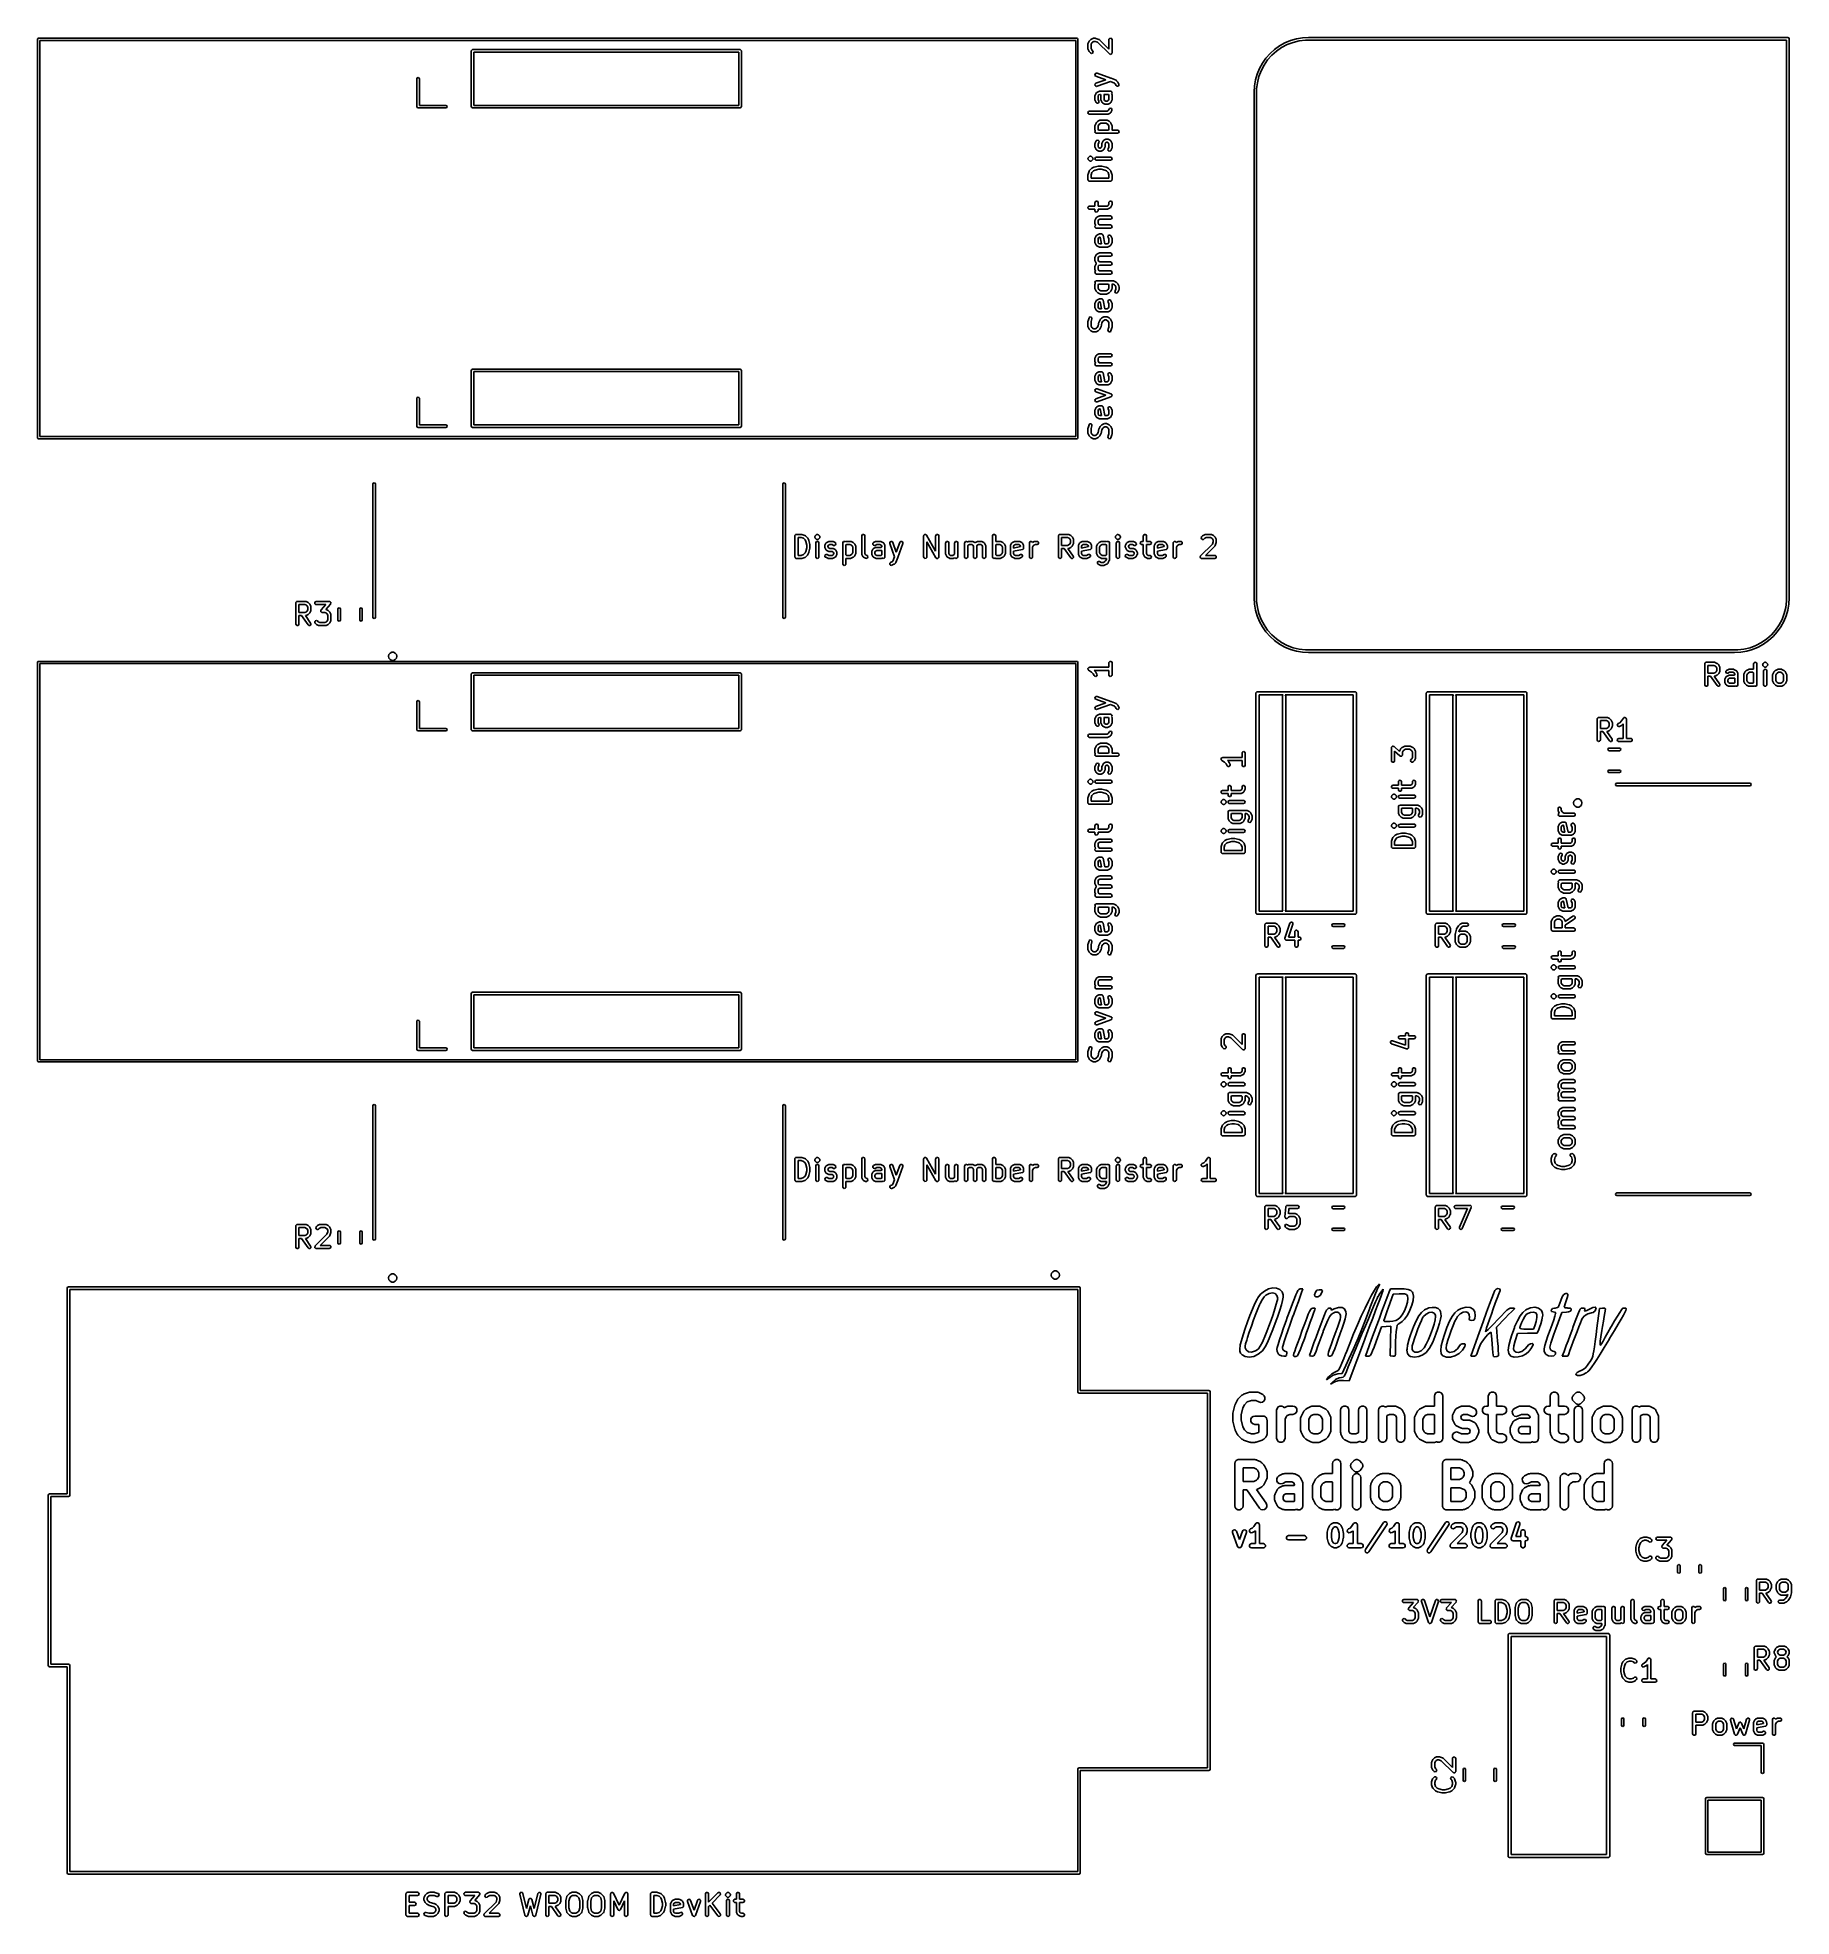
# Model space of a CAD drawing. Extents: x 4.06 to 7.36, y -5.25 to -1.72.
import ezdxf

# ---------------------------------------------------------------- set-up
doc = ezdxf.new("R2010")
doc.units = 0
doc.header["$MEASUREMENT"] = 0
doc.layers.add('BLACK', color=7, linetype='CONTINUOUS')

msp = doc.modelspace()

# ---------------------------------------------------------------- linework, layer by layer
at = {"layer": 'BLACK', "linetype": 'CONTINUOUS'}
for p, q in [((4.06307, -1.72598), (4.06365, -1.72459)), ((4.06307, -2.47402), (4.06307, -1.72598)), ((4.06365, -1.72459), (4.06504, -1.72402)), ((4.06504, -1.72402), (6.01465, -1.72402)), ((4.06701, -1.72795), (4.06701, -2.47205)), ((6.01268, -1.72795), (4.06701, -1.72795)), ((6.01268, -2.47205), (6.01268, -1.72795)), ((6.01465, -1.72402), (6.01604, -1.72459)), ((6.01604, -1.72459), (6.01661, -1.72598)), ((6.01661, -1.72598), (6.01661, -2.47402)), ((6.03777, -1.72935), (6.0383, -1.72864)), ((6.0383, -1.72864), (6.03832, -1.72858)), ((6.03832, -1.72858), (6.0402, -1.72671)), ((6.0402, -1.72671), (6.04092, -1.7262)), ((6.04092, -1.7262), (6.04097, -1.72616)), ((6.04097, -1.72616), (6.04471, -1.72428)), ((6.04471, -1.72428), (6.0457, -1.72399)), ((6.0457, -1.72399), (6.04587, -1.72403)), ((6.04587, -1.72403), (6.04604, -1.72397)), ((6.04604, -1.72397), (6.04978, -1.72397)), ((6.04978, -1.72397), (6.05065, -1.72412)), ((6.05065, -1.72412), (6.05072, -1.72412)), ((6.05072, -1.72412), (6.05634, -1.726)), ((6.05634, -1.726), (6.05724, -1.72648)), ((6.05724, -1.72648), (6.05734, -1.72663)), ((6.05734, -1.72663), (6.0575, -1.72671)), ((6.0575, -1.72671), (6.07495, -1.74416)), ((6.07495, -1.72692), (6.07513, -1.72591)), ((6.07495, -1.74416), (6.07495, -1.72692)), ((6.07513, -1.72591), (6.07643, -1.72436)), ((6.07643, -1.72436), (6.07842, -1.72401)), ((6.07842, -1.72401), (6.08017, -1.72502)), ((6.08017, -1.72502), (6.08086, -1.72692)), ((6.08086, -1.72692), (6.08086, -1.75129)), ((6.40559, -1.73277), (6.41619, -1.72838)), ((6.41619, -1.72838), (6.42722, -1.7252)), ((6.43237, -1.72879), (6.4209, -1.73161)), ((6.42722, -1.7252), (6.43854, -1.72328)), ((6.44409, -1.72736), (6.43237, -1.72879)), ((6.43854, -1.72328), (6.45, -1.72264)), ((6.45, -1.72736), (6.44409, -1.72736)), ((6.45, -1.72264), (7.325, -1.72264)), ((7.325, -1.72736), (6.45, -1.72736)), ((7.325, -1.72264), (7.35, -1.72264)), ((7.34764, -1.72736), (7.325, -1.72736)), ((7.34764, -2.775), (7.34764, -1.72736)), ((7.35, -1.72264), (7.35167, -1.72333)), ((7.35167, -1.72333), (7.35236, -1.725)), ((7.35236, -1.725), (7.35236, -2.775)), ((4.87764, -1.74764), (4.87833, -1.74597)), ((4.87764, -1.85236), (4.87764, -1.74764)), ((4.87833, -1.74597), (4.88, -1.74528)), ((4.88, -1.74528), (5.38236, -1.74528)), ((4.88236, -1.75), (4.88236, -1.85)), ((5.38, -1.75), (4.88236, -1.75)), ((5.38, -1.85), (5.38, -1.75)), ((5.38236, -1.74528), (5.38403, -1.74597)), ((5.38403, -1.74597), (5.38472, -1.74764)), ((5.38472, -1.74764), (5.38472, -1.85236)), ((6.03558, -1.73442), (6.03576, -1.73341)), ((6.03558, -1.74379), (6.03558, -1.73442)), ((6.03564, -1.74396), (6.03558, -1.74379)), ((6.0356, -1.74413), (6.03564, -1.74396)), ((6.0359, -1.74511), (6.0356, -1.74413)), ((6.03576, -1.73341), (6.03587, -1.73328)), ((6.03587, -1.73328), (6.0359, -1.7331)), ((6.0359, -1.7331), (6.03777, -1.72935)), ((6.03777, -1.74886), (6.0359, -1.74511)), ((6.03782, -1.74891), (6.03777, -1.74886)), ((6.03832, -1.74963), (6.03782, -1.74891)), ((6.0402, -1.75151), (6.03832, -1.74963)), ((6.04203, -1.75236), (6.0402, -1.75151)), ((6.04284, -1.73242), (6.04149, -1.73512)), ((6.04149, -1.73512), (6.04149, -1.7431)), ((6.04149, -1.7431), (6.04284, -1.74579)), ((6.04398, -1.75184), (6.04203, -1.75236)), ((6.04403, -1.73122), (6.04284, -1.73242)), ((6.04284, -1.74579), (6.04437, -1.74733)), ((6.04514, -1.75018), (6.04398, -1.75184)), ((6.04673, -1.72987), (6.04403, -1.73122)), ((6.04437, -1.74733), (6.04496, -1.74817)), ((6.04496, -1.74817), (6.04514, -1.75018)), ((6.04931, -1.72987), (6.04673, -1.72987)), ((6.05381, -1.73138), (6.04931, -1.72987)), ((6.07582, -1.75338), (6.05381, -1.73138)), ((6.07662, -1.75376), (6.07582, -1.75338)), ((6.07739, -1.7542), (6.07662, -1.75376)), ((6.07753, -1.75418), (6.07739, -1.7542)), ((6.07765, -1.75423), (6.07753, -1.75418)), ((6.07851, -1.75401), (6.07765, -1.75423)), ((6.07938, -1.75385), (6.07851, -1.75401)), ((6.07947, -1.75375), (6.07938, -1.75385)), ((6.0796, -1.75371), (6.07947, -1.75375)), ((6.08011, -1.75298), (6.0796, -1.75371)), ((6.08068, -1.7523), (6.08011, -1.75298)), ((6.08071, -1.75212), (6.08068, -1.7523)), ((6.08076, -1.75206), (6.08071, -1.75212)), ((6.08086, -1.75129), (6.08075, -1.75193)), ((6.08075, -1.75193), (6.08076, -1.75206)), ((6.36333, -1.77054), (6.36997, -1.76118)), ((6.36997, -1.76118), (6.37762, -1.75262)), ((6.38083, -1.75583), (6.373, -1.76467)), ((6.37762, -1.75262), (6.38618, -1.74497)), ((6.38967, -1.748), (6.38083, -1.75583)), ((6.38618, -1.74497), (6.39554, -1.73833)), ((6.3994, -1.74129), (6.38967, -1.748)), ((6.39554, -1.73833), (6.40559, -1.73277)), ((6.40985, -1.7358), (6.3994, -1.74129)), ((6.4209, -1.73161), (6.40985, -1.7358)), ((4.77528, -1.8), (4.77597, -1.79833)), ((4.77597, -1.79833), (4.77764, -1.79764)), ((4.77764, -1.79764), (4.77931, -1.79833)), ((4.77931, -1.79833), (4.78, -1.8)), ((6.04875, -1.79307), (6.04909, -1.79108)), ((6.04978, -1.79481), (6.04875, -1.79307)), ((6.04909, -1.79108), (6.05063, -1.78977)), ((6.05067, -1.79532), (6.04978, -1.79481)), ((6.05063, -1.78977), (6.05265, -1.78976)), ((6.06913, -1.80191), (6.05067, -1.79532)), ((6.05265, -1.78976), (6.0789, -1.79913)), ((6.0789, -1.79913), (6.07897, -1.79917)), ((6.07897, -1.79917), (6.079, -1.79917)), ((6.079, -1.79917), (6.08838, -1.80292)), ((6.3502, -1.80222), (6.35338, -1.79119)), ((6.35338, -1.79119), (6.35777, -1.78059)), ((6.35661, -1.7959), (6.35379, -1.80737)), ((6.3608, -1.78485), (6.35661, -1.7959)), ((6.35777, -1.78059), (6.36333, -1.77054)), ((6.36629, -1.7744), (6.3608, -1.78485)), ((6.373, -1.76467), (6.36629, -1.7744)), ((4.77528, -1.85236), (4.77528, -1.8)), ((4.78, -1.8), (4.78, -1.85)), ((6.04871, -1.83191), (6.04888, -1.8309)), ((6.04871, -1.83941), (6.04871, -1.83191)), ((6.04875, -1.81178), (6.04911, -1.80979)), ((6.04975, -1.81354), (6.04875, -1.81178)), ((6.04888, -1.8309), (6.049, -1.83076)), ((6.049, -1.83076), (6.04902, -1.83059)), ((6.04902, -1.83059), (6.05089, -1.82684)), ((6.04911, -1.80979), (6.05067, -1.80851)), ((6.05164, -1.81424), (6.04975, -1.81354)), ((6.05067, -1.80851), (6.06913, -1.80191)), ((6.05089, -1.82684), (6.0515, -1.82601)), ((6.0515, -1.82601), (6.05191, -1.82584)), ((6.05265, -1.81407), (6.05164, -1.81424)), ((6.05191, -1.82584), (6.05221, -1.82552)), ((6.05221, -1.82552), (6.05596, -1.82364)), ((6.07785, -1.80507), (6.05265, -1.81407)), ((6.05574, -1.83036), (6.05461, -1.83261)), ((6.05461, -1.83261), (6.05461, -1.83871)), ((6.05798, -1.82924), (6.05574, -1.83036)), ((6.05596, -1.82364), (6.05695, -1.82335)), ((6.05695, -1.82335), (6.05712, -1.82339)), ((6.05712, -1.82339), (6.05728, -1.82333)), ((6.05728, -1.82333), (6.07791, -1.82333)), ((6.05921, -1.82924), (6.05798, -1.82924)), ((6.05996, -1.83073), (6.05921, -1.82924)), ((6.05996, -1.83941), (6.05996, -1.83073)), ((6.07421, -1.82924), (6.0657, -1.82924)), ((6.0657, -1.82924), (6.06584, -1.8297)), ((6.06584, -1.8297), (6.0658, -1.82987)), ((6.0658, -1.82987), (6.06586, -1.83003)), ((6.06586, -1.83003), (6.06586, -1.83871)), ((6.07495, -1.83073), (6.07421, -1.82924)), ((6.07495, -1.83871), (6.07495, -1.83073)), ((6.08562, -1.80818), (6.07785, -1.80507)), ((6.07791, -1.82333), (6.07892, -1.82351)), ((6.07892, -1.82351), (6.08046, -1.82481)), ((6.08081, -1.8268), (6.08016, -1.82793)), ((6.08016, -1.82793), (6.08055, -1.82871)), ((6.08046, -1.82481), (6.08081, -1.8268)), ((6.08055, -1.82871), (6.08084, -1.8297)), ((6.08084, -1.8297), (6.0808, -1.82987)), ((6.0808, -1.82987), (6.08086, -1.83003)), ((6.08086, -1.83003), (6.08086, -1.83941)), ((6.08673, -1.80929), (6.08562, -1.80818)), ((6.08839, -1.81261), (6.08673, -1.80929)), ((6.08838, -1.80292), (6.08925, -1.80346)), ((6.08986, -1.814), (6.08839, -1.81261)), ((6.08925, -1.80346), (6.08929, -1.80354)), ((6.08929, -1.80354), (6.08937, -1.80357)), ((6.08937, -1.80357), (6.09124, -1.80545)), ((6.09187, -1.81412), (6.08986, -1.814)), ((6.09124, -1.80545), (6.09175, -1.80617)), ((6.09175, -1.80617), (6.0918, -1.80622)), ((6.0918, -1.80622), (6.09367, -1.80997)), ((6.09349, -1.81291), (6.09187, -1.81412)), ((6.09396, -1.81095), (6.09349, -1.81291)), ((6.09367, -1.80997), (6.09396, -1.81095)), ((6.34764, -1.825), (6.34828, -1.81354)), ((6.34764, -2.775), (6.34764, -1.825)), ((6.34828, -1.81354), (6.3502, -1.80222)), ((6.35379, -1.80737), (6.35236, -1.81909)), ((6.35236, -1.81909), (6.35236, -1.825)), ((6.35236, -1.825), (6.35236, -1.825)), ((6.35236, -1.825), (6.35236, -2.775)), ((4.77597, -1.85403), (4.77528, -1.85236)), ((4.77528, -1.85236), (4.77528, -1.85236)), ((4.77764, -1.85472), (4.77597, -1.85403)), ((4.83, -1.85472), (4.77764, -1.85472)), ((4.78, -1.85), (4.83, -1.85)), ((4.83, -1.85), (4.83167, -1.85069)), ((4.83167, -1.85403), (4.83, -1.85472)), ((4.83167, -1.85069), (4.83236, -1.85236)), ((4.83236, -1.85236), (4.83167, -1.85403)), ((4.87833, -1.85403), (4.87764, -1.85236)), ((4.87764, -1.85236), (4.87764, -1.85236)), ((4.88, -1.85472), (4.87833, -1.85403)), ((5.38236, -1.85472), (4.88, -1.85472)), ((4.88236, -1.85), (5.38, -1.85)), ((5.38403, -1.85403), (5.38236, -1.85472)), ((5.38472, -1.85236), (5.38403, -1.85403)), ((6.03563, -1.86327), (6.03664, -1.86152)), ((6.03598, -1.86526), (6.03563, -1.86327)), ((6.03753, -1.86655), (6.03598, -1.86526)), ((6.03664, -1.86152), (6.03854, -1.86083)), ((6.03854, -1.86673), (6.03753, -1.86655)), ((6.03854, -1.86083), (6.07158, -1.86083)), ((6.07228, -1.86673), (6.03854, -1.86673)), ((6.04877, -1.83957), (6.04871, -1.83941)), ((6.04873, -1.83975), (6.04877, -1.83957)), ((6.04902, -1.84073), (6.04873, -1.83975)), ((6.05089, -1.84448), (6.04902, -1.84073)), ((6.05236, -1.84587), (6.05089, -1.84448)), ((6.05438, -1.84599), (6.05236, -1.84587)), ((6.056, -1.84478), (6.05438, -1.84599)), ((6.05461, -1.83871), (6.05618, -1.84184)), ((6.05647, -1.84282), (6.056, -1.84478)), ((6.05618, -1.84184), (6.05647, -1.84282)), ((6.06002, -1.83957), (6.05996, -1.83941)), ((6.05997, -1.83975), (6.06002, -1.83957)), ((6.06027, -1.84073), (6.05997, -1.83975)), ((6.06214, -1.84448), (6.06027, -1.84073)), ((6.06246, -1.84478), (6.06214, -1.84448)), ((6.06264, -1.84519), (6.06246, -1.84478)), ((6.06346, -1.8458), (6.06264, -1.84519)), ((6.06721, -1.84767), (6.06346, -1.8458)), ((6.06586, -1.83871), (6.06698, -1.84096)), ((6.06698, -1.84096), (6.06923, -1.84208)), ((6.06739, -1.84769), (6.06721, -1.84767)), ((6.06752, -1.84781), (6.06739, -1.84769)), ((6.06853, -1.84798), (6.06752, -1.84781)), ((6.07228, -1.84798), (6.06853, -1.84798)), ((6.06923, -1.84208), (6.07158, -1.84208)), ((6.07158, -1.84208), (6.07383, -1.84096)), ((6.07158, -1.86083), (6.07383, -1.8597)), ((6.07245, -1.84792), (6.07228, -1.84798)), ((6.07245, -1.86667), (6.07228, -1.86673)), ((6.07262, -1.84797), (6.07245, -1.84792)), ((6.07262, -1.86671), (6.07245, -1.86667)), ((6.0736, -1.84767), (6.07262, -1.84797)), ((6.0736, -1.86642), (6.07262, -1.86671)), ((6.07735, -1.8458), (6.0736, -1.84767)), ((6.07735, -1.86455), (6.0736, -1.86642)), ((6.07383, -1.84096), (6.07495, -1.83871)), ((6.07383, -1.8597), (6.07527, -1.85683)), ((6.07527, -1.85683), (6.07588, -1.85601)), ((6.07588, -1.85601), (6.07773, -1.85521)), ((6.07766, -1.84548), (6.07735, -1.8458)), ((6.07766, -1.86422), (6.07735, -1.86455)), ((6.07806, -1.8453), (6.07766, -1.84548)), ((6.07806, -1.86405), (6.07766, -1.86422)), ((6.07773, -1.85521), (6.07967, -1.85578)), ((6.07867, -1.84448), (6.07806, -1.8453)), ((6.07867, -1.86323), (6.07806, -1.86405)), ((6.08055, -1.84073), (6.07867, -1.84448)), ((6.08055, -1.85948), (6.07867, -1.86323)), ((6.07967, -1.85578), (6.08078, -1.85747)), ((6.08057, -1.84055), (6.08055, -1.84073)), ((6.08078, -1.85747), (6.08055, -1.85948)), ((6.08068, -1.84042), (6.08057, -1.84055)), ((6.08086, -1.83941), (6.08068, -1.84042)), ((6.04871, -1.88815), (6.04888, -1.88714)), ((6.04871, -1.89565), (6.04871, -1.88815)), ((6.04877, -1.89582), (6.04871, -1.89565)), ((6.04873, -1.89599), (6.04877, -1.89582)), ((6.04902, -1.89697), (6.04873, -1.89599)), ((6.04875, -1.89889), (6.04941, -1.89775)), ((6.0491, -1.90088), (6.04875, -1.89889)), ((6.04888, -1.88714), (6.049, -1.88701)), ((6.049, -1.88701), (6.04902, -1.88683)), ((6.04902, -1.88683), (6.05089, -1.88308)), ((6.04941, -1.89775), (6.04902, -1.89697)), ((6.05065, -1.90217), (6.0491, -1.90088)), ((6.05166, -1.90235), (6.05065, -1.90217)), ((6.05089, -1.88308), (6.05142, -1.88237)), ((6.05142, -1.88237), (6.05145, -1.88231)), ((6.05145, -1.88231), (6.05332, -1.88044)), ((6.09103, -1.90235), (6.05166, -1.90235)), ((6.05332, -1.88044), (6.05404, -1.87993)), ((6.05404, -1.87993), (6.05409, -1.87989)), ((6.05409, -1.87989), (6.05784, -1.87801)), ((6.05596, -1.88615), (6.05461, -1.88885)), ((6.05461, -1.88885), (6.05461, -1.89495)), ((6.05461, -1.89495), (6.05536, -1.89645)), ((6.05536, -1.89645), (6.07421, -1.89645)), ((6.05716, -1.88495), (6.05596, -1.88615)), ((6.05986, -1.88361), (6.05716, -1.88495)), ((6.05784, -1.87801), (6.05882, -1.87772)), ((6.05882, -1.87772), (6.05899, -1.87776)), ((6.05899, -1.87776), (6.05916, -1.8777)), ((6.05916, -1.8777), (6.07041, -1.8777)), ((6.06971, -1.88361), (6.05986, -1.88361)), ((6.07241, -1.88495), (6.06971, -1.88361)), ((6.07041, -1.8777), (6.07142, -1.87788)), ((6.07142, -1.87788), (6.07155, -1.87799)), ((6.07155, -1.87799), (6.07173, -1.87801)), ((6.07173, -1.87801), (6.07548, -1.87989)), ((6.0736, -1.88615), (6.07241, -1.88495)), ((6.07495, -1.88885), (6.0736, -1.88615)), ((6.07421, -1.89645), (6.07495, -1.89495)), ((6.07495, -1.89495), (6.07495, -1.88885)), ((6.07548, -1.87989), (6.07619, -1.88041)), ((6.07619, -1.88041), (6.07624, -1.88044)), ((6.07624, -1.88044), (6.07812, -1.88231)), ((6.07812, -1.88231), (6.07863, -1.88304)), ((6.07863, -1.88304), (6.07867, -1.88308)), ((6.07867, -1.88308), (6.08055, -1.88683)), ((6.08055, -1.88683), (6.08084, -1.88781)), ((6.08086, -1.89565), (6.08072, -1.89645)), ((6.08072, -1.89645), (6.09103, -1.89645)), ((6.08084, -1.88781), (6.0808, -1.88799)), ((6.0808, -1.88799), (6.08086, -1.88815)), ((6.08086, -1.88815), (6.08086, -1.89565)), ((6.09103, -1.89645), (6.09204, -1.89663)), ((6.09293, -1.90166), (6.09103, -1.90235)), ((6.09204, -1.89663), (6.09359, -1.89792)), ((6.09394, -1.89991), (6.09293, -1.90166)), ((6.09359, -1.89792), (6.09394, -1.89991)), ((6.04871, -1.9219), (6.04888, -1.92089)), ((6.04871, -1.92752), (6.04871, -1.9219)), ((6.04877, -1.92769), (6.04871, -1.92752)), ((6.04873, -1.92786), (6.04877, -1.92769)), ((6.04902, -1.92884), (6.04873, -1.92786)), ((6.04888, -1.92089), (6.049, -1.92075)), ((6.049, -1.92075), (6.04902, -1.92058)), ((6.04902, -1.92058), (6.05089, -1.91683)), ((6.05089, -1.93259), (6.04902, -1.92884)), ((6.05089, -1.91683), (6.0515, -1.916)), ((6.05121, -1.9329), (6.05089, -1.93259)), ((6.05139, -1.9333), (6.05121, -1.9329)), ((6.05221, -1.93391), (6.05139, -1.9333)), ((6.0515, -1.916), (6.05336, -1.9152)), ((6.05596, -1.93579), (6.05221, -1.93391)), ((6.05336, -1.9152), (6.05529, -1.91578)), ((6.05618, -1.91947), (6.05461, -1.92259)), ((6.05461, -1.92259), (6.05461, -1.92682)), ((6.05461, -1.92682), (6.05574, -1.92907)), ((6.05529, -1.91578), (6.05641, -1.91746)), ((6.05574, -1.92907), (6.05798, -1.93019)), ((6.05614, -1.93581), (6.05596, -1.93579)), ((6.05627, -1.93592), (6.05614, -1.93581)), ((6.05641, -1.91746), (6.05618, -1.91947)), ((6.05728, -1.9361), (6.05627, -1.93592)), ((6.05916, -1.9361), (6.05728, -1.9361)), ((6.05798, -1.93019), (6.05846, -1.93019)), ((6.05846, -1.93019), (6.06071, -1.92907)), ((6.05932, -1.93604), (6.05916, -1.9361)), ((6.0595, -1.93608), (6.05932, -1.93604)), ((6.06048, -1.93579), (6.0595, -1.93608)), ((6.06423, -1.93391), (6.06048, -1.93579)), ((6.06071, -1.92907), (6.06183, -1.92682)), ((6.06183, -1.9219), (6.06201, -1.92089)), ((6.06183, -1.92682), (6.06183, -1.9219)), ((6.06201, -1.92089), (6.06212, -1.92075)), ((6.06212, -1.92075), (6.06214, -1.92058)), ((6.06214, -1.92058), (6.06402, -1.91683)), ((6.06402, -1.91683), (6.06463, -1.916)), ((6.06453, -1.93359), (6.06423, -1.93391)), ((6.06494, -1.93342), (6.06453, -1.93359)), ((6.06463, -1.916), (6.06503, -1.91583)), ((6.06555, -1.93259), (6.06494, -1.93342)), ((6.06503, -1.91583), (6.06534, -1.91551)), ((6.06534, -1.91551), (6.06909, -1.91363)), ((6.06742, -1.92884), (6.06555, -1.93259)), ((6.06744, -1.92867), (6.06742, -1.92884)), ((6.06756, -1.92853), (6.06744, -1.92867)), ((6.06774, -1.92752), (6.06756, -1.92853)), ((6.06886, -1.92035), (6.06774, -1.92259)), ((6.06774, -1.92259), (6.06774, -1.92752)), ((6.0711, -1.91923), (6.06886, -1.92035)), ((6.06909, -1.91363), (6.07007, -1.91334)), ((6.07007, -1.91334), (6.07024, -1.91338)), ((6.07024, -1.91338), (6.07041, -1.91332)), ((6.07041, -1.91332), (6.07228, -1.91332)), ((6.07158, -1.91923), (6.0711, -1.91923)), ((6.07383, -1.92035), (6.07158, -1.91923)), ((6.07228, -1.91332), (6.07329, -1.9135)), ((6.07316, -1.93383), (6.07339, -1.93183)), ((6.07427, -1.93552), (6.07316, -1.93383)), ((6.07329, -1.9135), (6.07343, -1.91361)), ((6.07339, -1.93183), (6.07495, -1.9287)), ((6.07343, -1.91361), (6.0736, -1.91363)), ((6.0736, -1.91363), (6.07735, -1.91551)), ((6.07495, -1.92259), (6.07383, -1.92035)), ((6.07621, -1.93609), (6.07427, -1.93552)), ((6.07495, -1.9287), (6.07495, -1.92259)), ((6.07806, -1.93529), (6.07621, -1.93609)), ((6.07735, -1.91551), (6.07818, -1.91612)), ((6.07867, -1.93447), (6.07806, -1.93529)), ((6.07818, -1.91612), (6.07835, -1.91652)), ((6.07835, -1.91652), (6.07867, -1.91683)), ((6.07867, -1.91683), (6.08055, -1.92058)), ((6.08055, -1.93072), (6.07867, -1.93447)), ((6.08055, -1.92058), (6.08084, -1.92156)), ((6.08057, -1.93054), (6.08055, -1.93072)), ((6.08068, -1.93041), (6.08057, -1.93054)), ((6.08086, -1.9294), (6.08068, -1.93041)), ((6.08084, -1.92156), (6.0808, -1.92173)), ((6.0808, -1.92173), (6.08086, -1.9219)), ((6.08086, -1.9219), (6.08086, -1.9294)), ((6.03559, -1.94976), (6.03565, -1.94964)), ((6.03579, -1.9505), (6.03559, -1.94976)), ((6.03563, -1.94951), (6.0357, -1.94939)), ((6.03565, -1.94964), (6.03563, -1.94951)), ((6.03568, -1.94925), (6.03612, -1.94863)), ((6.0357, -1.94939), (6.03568, -1.94925)), ((6.03573, -1.97908), (6.03761, -1.97346)), ((6.03586, -1.95127), (6.03579, -1.9505)), ((6.03597, -1.95142), (6.03586, -1.95127)), ((6.03598, -1.9515), (6.03597, -1.95142)), ((6.03608, -1.95158), (6.03598, -1.9515)), ((6.03608, -1.95159), (6.03608, -1.95158)), ((6.03612, -1.95171), (6.03608, -1.95159)), ((6.03612, -1.94863), (6.03645, -1.94793)), ((6.03622, -1.95179), (6.03612, -1.95171)), ((6.03645, -1.95211), (6.03622, -1.95179)), ((6.03645, -1.94793), (6.03832, -1.94606)), ((6.03832, -1.95398), (6.03645, -1.95211)), ((6.03761, -1.97346), (6.0381, -1.97256)), ((6.0381, -1.97256), (6.03825, -1.97246)), ((6.03825, -1.97246), (6.03832, -1.9723)), ((6.03832, -1.94606), (6.03864, -1.94583)), ((6.03902, -1.95431), (6.03832, -1.95398)), ((6.03832, -1.9723), (6.04207, -1.96855)), ((6.03864, -1.94583), (6.03872, -1.94573)), ((6.03872, -1.94573), (6.03884, -1.94569)), ((6.03884, -1.94569), (6.03916, -1.94547)), ((6.03965, -1.95475), (6.03902, -1.95431)), ((6.03916, -1.94547), (6.03993, -1.9454)), ((6.03991, -1.95472), (6.03965, -1.95475)), ((6.04015, -1.95483), (6.03991, -1.95472)), ((6.03993, -1.9454), (6.04067, -1.9452)), ((6.04089, -1.95464), (6.04015, -1.95483)), ((6.04067, -1.9452), (6.04091, -1.94531)), ((6.04166, -1.95457), (6.04089, -1.95464)), ((6.04091, -1.94531), (6.04118, -1.94529)), ((6.04118, -1.94529), (6.0418, -1.94573)), ((6.04198, -1.95435), (6.04166, -1.95457)), ((6.0418, -1.94573), (6.0425, -1.94606)), ((6.0421, -1.95431), (6.04198, -1.95435)), ((6.04207, -1.96855), (6.0428, -1.96805)), ((6.04218, -1.9542), (6.0421, -1.95431)), ((6.0425, -1.95398), (6.04218, -1.9542)), ((6.0425, -1.94606), (6.04437, -1.94793)), ((6.04437, -1.95211), (6.0425, -1.95398)), ((6.0428, -1.96805), (6.04284, -1.968)), ((6.04284, -1.968), (6.04659, -1.96613)), ((6.04591, -1.97307), (6.04299, -1.97599)), ((6.04437, -1.94793), (6.0446, -1.94825)), ((6.0447, -1.95141), (6.04437, -1.95211)), ((6.0446, -1.94825), (6.0447, -1.94833)), ((6.0447, -1.94833), (6.04474, -1.94845)), ((6.04514, -1.95078), (6.0447, -1.95141)), ((6.04474, -1.94845), (6.04474, -1.94846)), ((6.04474, -1.94846), (6.04484, -1.94854)), ((6.04484, -1.94854), (6.04486, -1.94862)), ((6.04486, -1.94862), (6.04496, -1.94877)), ((6.04496, -1.94877), (6.04503, -1.94954)), ((6.04503, -1.94954), (6.04523, -1.95028)), ((6.04519, -1.95053), (6.04513, -1.95065)), ((6.04513, -1.95065), (6.04514, -1.95078)), ((6.04523, -1.95028), (6.04517, -1.9504)), ((6.04517, -1.9504), (6.04519, -1.95053)), ((6.04894, -1.97155), (6.04591, -1.97307)), ((6.04659, -1.96613), (6.04708, -1.96598)), ((6.04708, -1.96598), (6.04719, -1.9659)), ((6.04719, -1.9659), (6.05469, -1.96403)), ((6.04875, -1.94951), (6.04976, -1.94776)), ((6.0491, -1.9515), (6.04875, -1.94951)), ((6.05577, -1.96984), (6.04894, -1.97155)), ((6.05065, -1.95279), (6.0491, -1.9515)), ((6.04976, -1.94776), (6.05166, -1.94707)), ((6.05166, -1.95297), (6.05065, -1.95279)), ((6.05166, -1.94707), (6.07791, -1.94707)), ((6.07791, -1.95297), (6.05166, -1.95297)), ((6.05469, -1.96403), (6.05528, -1.96399)), ((6.05528, -1.96399), (6.05541, -1.96394)), ((6.05541, -1.96394), (6.06103, -1.96394)), ((6.06067, -1.96984), (6.05577, -1.96984)), ((6.0675, -1.97155), (6.06067, -1.96984)), ((6.06103, -1.96394), (6.06161, -1.96404)), ((6.06161, -1.96404), (6.06175, -1.96403)), ((6.06175, -1.96403), (6.06925, -1.9659)), ((6.07053, -1.97307), (6.0675, -1.97155)), ((6.06925, -1.9659), (6.06971, -1.96611)), ((6.06971, -1.96611), (6.06985, -1.96613)), ((6.06985, -1.96613), (6.0736, -1.968)), ((6.07345, -1.97599), (6.07053, -1.97307)), ((6.0736, -1.968), (6.07431, -1.96853)), ((6.07431, -1.96853), (6.07437, -1.96855)), ((6.07437, -1.96855), (6.07812, -1.9723)), ((6.07791, -1.94707), (6.07892, -1.94724)), ((6.0798, -1.95228), (6.07791, -1.95297)), ((6.07812, -1.9723), (6.07871, -1.97314)), ((6.07871, -1.97314), (6.07872, -1.97332)), ((6.07872, -1.97332), (6.07883, -1.97346)), ((6.07883, -1.97346), (6.08071, -1.97908)), ((6.07892, -1.94724), (6.08046, -1.94854)), ((6.08081, -1.95053), (6.0798, -1.95228)), ((6.08046, -1.94854), (6.08081, -1.95053)), ((6.03558, -1.98001), (6.03574, -1.97915)), ((6.03558, -1.98939), (6.03558, -1.98001)), ((6.03585, -1.99011), (6.03558, -1.98939)), ((6.03574, -1.97915), (6.03573, -1.97908)), ((6.03598, -1.99087), (6.03585, -1.99011)), ((6.03618, -1.99104), (6.03598, -1.99087)), ((6.03627, -1.99129), (6.03618, -1.99104)), ((6.03694, -1.99167), (6.03627, -1.99129)), ((6.03753, -1.99216), (6.03694, -1.99167)), ((6.03791, -1.99223), (6.03753, -1.99216)), ((6.03802, -1.9923), (6.03791, -1.99223)), ((6.03815, -1.99227), (6.03802, -1.9923)), ((6.03854, -1.99234), (6.03815, -1.99227)), ((6.07791, -1.99234), (6.03854, -1.99234)), ((6.04299, -1.97599), (6.04149, -1.98049)), ((6.04149, -1.98049), (6.04149, -1.98644)), ((6.04149, -1.98644), (6.07495, -1.98644)), ((6.07495, -1.98049), (6.07345, -1.97599)), ((6.07495, -1.98644), (6.07495, -1.98049)), ((6.07863, -1.99208), (6.07791, -1.99234)), ((6.07938, -1.99195), (6.07863, -1.99208)), ((6.07955, -1.99174), (6.07938, -1.99195)), ((6.0798, -1.99165), (6.07955, -1.99174)), ((6.08019, -1.99099), (6.0798, -1.99165)), ((6.08068, -1.9904), (6.08019, -1.99099)), ((6.08075, -1.99002), (6.08068, -1.9904)), ((6.08071, -1.97908), (6.08084, -1.97995)), ((6.08081, -1.9899), (6.08075, -1.99002)), ((6.08086, -1.98939), (6.08079, -1.98977)), ((6.08079, -1.98977), (6.08081, -1.9899)), ((6.08084, -1.97995), (6.08086, -1.98001)), ((6.08086, -1.98001), (6.08086, -1.98939)), ((6.03563, -2.04137), (6.03664, -2.03962)), ((6.03598, -2.04336), (6.03563, -2.04137)), ((6.03753, -2.04466), (6.03598, -2.04336)), ((6.03664, -2.03962), (6.03854, -2.03893)), ((6.03854, -2.04483), (6.03753, -2.04466)), ((6.03854, -2.03893), (6.04871, -2.03893)), ((6.04871, -2.04483), (6.03854, -2.04483)), ((6.04871, -2.03251), (6.04888, -2.0315)), ((6.04871, -2.03893), (6.04871, -2.03251)), ((6.04871, -2.04751), (6.04871, -2.04483)), ((6.04888, -2.0315), (6.05018, -2.02995)), ((6.05018, -2.02995), (6.05217, -2.0296)), ((6.05217, -2.0296), (6.05392, -2.03061)), ((6.05392, -2.03061), (6.05461, -2.03251)), ((6.05461, -2.03251), (6.05461, -2.03893)), ((6.05461, -2.03893), (6.07158, -2.03893)), ((6.07228, -2.04483), (6.05461, -2.04483)), ((6.05461, -2.04483), (6.05461, -2.04751)), ((6.07158, -2.03893), (6.07383, -2.03781)), ((6.07245, -2.04477), (6.07228, -2.04483)), ((6.07262, -2.04482), (6.07245, -2.04477)), ((6.0736, -2.04452), (6.07262, -2.04482)), ((6.07735, -2.04265), (6.0736, -2.04452)), ((6.07383, -2.03781), (6.07495, -2.03556)), ((6.07495, -2.03251), (6.07513, -2.0315)), ((6.07495, -2.03556), (6.07495, -2.03251)), ((6.07513, -2.0315), (6.07643, -2.02995)), ((6.07643, -2.02995), (6.07842, -2.0296)), ((6.07766, -2.04233), (6.07735, -2.04265)), ((6.07806, -2.04215), (6.07766, -2.04233)), ((6.07867, -2.04133), (6.07806, -2.04215)), ((6.07842, -2.0296), (6.08017, -2.03061)), ((6.08055, -2.03758), (6.07867, -2.04133)), ((6.08017, -2.03061), (6.08086, -2.03251)), ((6.08057, -2.0374), (6.08055, -2.03758)), ((6.08068, -2.03727), (6.08057, -2.0374)), ((6.08086, -2.03626), (6.08068, -2.03727)), ((6.08086, -2.03251), (6.08086, -2.03626)), ((6.0494, -2.0494), (6.04871, -2.04751)), ((6.04871, -2.06625), (6.04888, -2.06524)), ((6.04871, -2.07188), (6.04871, -2.06625)), ((6.04877, -2.07204), (6.04871, -2.07188)), ((6.04873, -2.07222), (6.04877, -2.07204)), ((6.04902, -2.0732), (6.04873, -2.07222)), ((6.04875, -2.07699), (6.04976, -2.07524)), ((6.0491, -2.07898), (6.04875, -2.07699)), ((6.04888, -2.06524), (6.049, -2.06511)), ((6.049, -2.06511), (6.04902, -2.06493)), ((6.04902, -2.06493), (6.05089, -2.06118)), ((6.05, -2.07516), (6.04902, -2.0732)), ((6.05065, -2.08028), (6.0491, -2.07898)), ((6.05115, -2.05041), (6.0494, -2.0494)), ((6.04976, -2.07524), (6.05, -2.07516)), ((6.05166, -2.08046), (6.05065, -2.08028)), ((6.05089, -2.06118), (6.0515, -2.06036)), ((6.05314, -2.05006), (6.05115, -2.05041)), ((6.0515, -2.06036), (6.05191, -2.06018)), ((6.07791, -2.08046), (6.05166, -2.08046)), ((6.05191, -2.06018), (6.05221, -2.05986)), ((6.05221, -2.05986), (6.05596, -2.05799)), ((6.05443, -2.04852), (6.05314, -2.05006)), ((6.05461, -2.04751), (6.05443, -2.04852)), ((6.05574, -2.06471), (6.05461, -2.06695)), ((6.05461, -2.06695), (6.05461, -2.07118)), ((6.05461, -2.07118), (6.05596, -2.07388)), ((6.05798, -2.06358), (6.05574, -2.06471)), ((6.05596, -2.05799), (6.05695, -2.0577)), ((6.05596, -2.07388), (6.05663, -2.07455)), ((6.05663, -2.07455), (6.07791, -2.07455)), ((6.05695, -2.0577), (6.05712, -2.05774)), ((6.05712, -2.05774), (6.05728, -2.05768)), ((6.05728, -2.05768), (6.07791, -2.05768)), ((6.07791, -2.06358), (6.05798, -2.06358)), ((6.07791, -2.05768), (6.07892, -2.05786)), ((6.0798, -2.06289), (6.07791, -2.06358)), ((6.07791, -2.07455), (6.07892, -2.07473)), ((6.0798, -2.07976), (6.07791, -2.08046)), ((6.07892, -2.05786), (6.08046, -2.05915)), ((6.07892, -2.07473), (6.08046, -2.07603)), ((6.08081, -2.06114), (6.0798, -2.06289)), ((6.08081, -2.07802), (6.0798, -2.07976)), ((6.08046, -2.05915), (6.08081, -2.06114)), ((6.08046, -2.07603), (6.08081, -2.07802)), ((6.04871, -2.1), (6.04888, -2.09899)), ((6.04871, -2.1075), (6.04871, -2.1)), ((6.04877, -2.10766), (6.04871, -2.1075)), ((6.04873, -2.10784), (6.04877, -2.10766)), ((6.04902, -2.10882), (6.04873, -2.10784)), ((6.04888, -2.09899), (6.049, -2.09885)), ((6.049, -2.09885), (6.04902, -2.09868)), ((6.04902, -2.09868), (6.05089, -2.09493)), ((6.05089, -2.11257), (6.04902, -2.10882)), ((6.05089, -2.09493), (6.0515, -2.09411)), ((6.05121, -2.11287), (6.05089, -2.11257)), ((6.05139, -2.11328), (6.05121, -2.11287)), ((6.05221, -2.11389), (6.05139, -2.11328)), ((6.0515, -2.09411), (6.05191, -2.09393)), ((6.05191, -2.09393), (6.05221, -2.09361)), ((6.05221, -2.09361), (6.05596, -2.09173)), ((6.05596, -2.11576), (6.05221, -2.11389)), ((6.05574, -2.09845), (6.05461, -2.1007)), ((6.05461, -2.1007), (6.05461, -2.1068)), ((6.05461, -2.1068), (6.05574, -2.10905)), ((6.05798, -2.09733), (6.05574, -2.09845)), ((6.05574, -2.10905), (6.05798, -2.11017)), ((6.05596, -2.09173), (6.05695, -2.09144)), ((6.05614, -2.11578), (6.05596, -2.11576)), ((6.05627, -2.1159), (6.05614, -2.11578)), ((6.05728, -2.11608), (6.05627, -2.1159)), ((6.05695, -2.09144), (6.05712, -2.09148)), ((6.05712, -2.09148), (6.05728, -2.09142)), ((6.05728, -2.09142), (6.06103, -2.09142)), ((6.07228, -2.11608), (6.05728, -2.11608)), ((6.05861, -2.09733), (6.05798, -2.09733)), ((6.05798, -2.11017), (6.06118, -2.11017)), ((6.06118, -2.11017), (6.05861, -2.09733)), ((6.06103, -2.09142), (6.06204, -2.0916)), ((6.06204, -2.0916), (6.06242, -2.09191)), ((6.06242, -2.09191), (6.06288, -2.09207)), ((6.06288, -2.09207), (6.06317, -2.09254)), ((6.06317, -2.09254), (6.06359, -2.0929)), ((6.06359, -2.0929), (6.06368, -2.09338)), ((6.06368, -2.09338), (6.06393, -2.0938)), ((6.06393, -2.0938), (6.0672, -2.11017)), ((6.0672, -2.11017), (6.07158, -2.11017)), ((6.07158, -2.11017), (6.07383, -2.10905)), ((6.07245, -2.11602), (6.07228, -2.11608)), ((6.07262, -2.11606), (6.07245, -2.11602)), ((6.0736, -2.11576), (6.07262, -2.11606)), ((6.0731, -2.09659), (6.07357, -2.09462)), ((6.07339, -2.09757), (6.0731, -2.09659)), ((6.07495, -2.1007), (6.07339, -2.09757)), ((6.07357, -2.09462), (6.07519, -2.09342)), ((6.07735, -2.11389), (6.0736, -2.11576)), ((6.07383, -2.10905), (6.07495, -2.1068)), ((6.07495, -2.1068), (6.07495, -2.1007)), ((6.07519, -2.09342), (6.07721, -2.09354)), ((6.07721, -2.09354), (6.07867, -2.09493)), ((6.07766, -2.11357), (6.07735, -2.11389)), ((6.07806, -2.11339), (6.07766, -2.11357)), ((6.07867, -2.11257), (6.07806, -2.11339)), ((6.07867, -2.09493), (6.08055, -2.09868)), ((6.08055, -2.10882), (6.07867, -2.11257)), ((6.08055, -2.09868), (6.08084, -2.09966)), ((6.08057, -2.10864), (6.08055, -2.10882)), ((6.08068, -2.10851), (6.08057, -2.10864)), ((6.08086, -2.1075), (6.08068, -2.10851)), ((6.08084, -2.09966), (6.0808, -2.09983)), ((6.0808, -2.09983), (6.08086, -2.1)), ((6.08086, -2.1), (6.08086, -2.1075)), ((6.04871, -2.13562), (6.04888, -2.13461)), ((6.04871, -2.14124), (6.04871, -2.13562)), ((6.04877, -2.14141), (6.04871, -2.14124)), ((6.04871, -2.15249), (6.04888, -2.15148)), ((6.04873, -2.14158), (6.04877, -2.14141)), ((6.04902, -2.14257), (6.04873, -2.14158)), ((6.04888, -2.13461), (6.049, -2.13448)), ((6.04888, -2.15148), (6.049, -2.15135)), ((6.049, -2.13448), (6.04902, -2.1343)), ((6.049, -2.15135), (6.04902, -2.15117)), ((6.04902, -2.1343), (6.05089, -2.13055)), ((6.05089, -2.14631), (6.04902, -2.14257)), ((6.04902, -2.15117), (6.05089, -2.14742)), ((6.05089, -2.13055), (6.0515, -2.12973)), ((6.05121, -2.14662), (6.05089, -2.14631)), ((6.05089, -2.14742), (6.05132, -2.14685)), ((6.05132, -2.14685), (6.05121, -2.14662)), ((6.0515, -2.12973), (6.05191, -2.12955)), ((6.05191, -2.12955), (6.05221, -2.12923)), ((6.05221, -2.12923), (6.05596, -2.12736)), ((6.05574, -2.13407), (6.05461, -2.13632)), ((6.05461, -2.13632), (6.05461, -2.14055)), ((6.05461, -2.14055), (6.05574, -2.14279)), ((6.05574, -2.15094), (6.05461, -2.15319)), ((6.05798, -2.13295), (6.05574, -2.13407)), ((6.05574, -2.14279), (6.05798, -2.14392)), ((6.05798, -2.14982), (6.05574, -2.15094)), ((6.05596, -2.12736), (6.05695, -2.12706)), ((6.05695, -2.12706), (6.05712, -2.1271)), ((6.05712, -2.1271), (6.05728, -2.12704)), ((6.05728, -2.12704), (6.07791, -2.12704)), ((6.07791, -2.13295), (6.05798, -2.13295)), ((6.05798, -2.14392), (6.07791, -2.14392)), ((6.07791, -2.14982), (6.05798, -2.14982)), ((6.07791, -2.12704), (6.07892, -2.12722)), ((6.0798, -2.13226), (6.07791, -2.13295)), ((6.07791, -2.14392), (6.07892, -2.14409)), ((6.0798, -2.14913), (6.07791, -2.14982)), ((6.07892, -2.12722), (6.08046, -2.12852)), ((6.07892, -2.14409), (6.08046, -2.14539)), ((6.08081, -2.13051), (6.0798, -2.13226)), ((6.08081, -2.14738), (6.0798, -2.14913)), ((6.08046, -2.12852), (6.08081, -2.13051)), ((6.08046, -2.14539), (6.08081, -2.14738)), ((6.04871, -2.15812), (6.04871, -2.15249)), ((6.04877, -2.15828), (6.04871, -2.15812)), ((6.04871, -2.18624), (6.04888, -2.18523)), ((6.04871, -2.19374), (6.04871, -2.18624)), ((6.04873, -2.15846), (6.04877, -2.15828)), ((6.04902, -2.15944), (6.04873, -2.15846)), ((6.04875, -2.16323), (6.04976, -2.16148)), ((6.0491, -2.16522), (6.04875, -2.16323)), ((6.04875, -2.18198), (6.04976, -2.18023)), ((6.0491, -2.18397), (6.04875, -2.18198)), ((6.04888, -2.18523), (6.049, -2.18509)), ((6.049, -2.18509), (6.04902, -2.18492)), ((6.05, -2.16139), (6.04902, -2.15944)), ((6.04902, -2.18492), (6.04938, -2.1842)), ((6.05065, -2.16652), (6.0491, -2.16522)), ((6.04938, -2.1842), (6.0491, -2.18397)), ((6.04976, -2.16148), (6.05, -2.16139)), ((6.04976, -2.18023), (6.05166, -2.17954)), ((6.05166, -2.16669), (6.05065, -2.16652)), ((6.07791, -2.16669), (6.05166, -2.16669)), ((6.05166, -2.17954), (6.08353, -2.17954)), ((6.05461, -2.15319), (6.05461, -2.15742)), ((6.05461, -2.15742), (6.05596, -2.16012)), ((6.05536, -2.18544), (6.05461, -2.18694)), ((6.05461, -2.18694), (6.05461, -2.19304)), ((6.07421, -2.18544), (6.05536, -2.18544)), ((6.05596, -2.16012), (6.05663, -2.16079)), ((6.05663, -2.16079), (6.07791, -2.16079)), ((6.07495, -2.18694), (6.07421, -2.18544)), ((6.07495, -2.19304), (6.07495, -2.18694)), ((6.07791, -2.16079), (6.07892, -2.16097)), ((6.0798, -2.166), (6.07791, -2.16669)), ((6.07892, -2.16097), (6.08046, -2.16227)), ((6.08081, -2.16425), (6.0798, -2.166)), ((6.08046, -2.16227), (6.08081, -2.16425)), ((6.08283, -2.18544), (6.0807, -2.18544)), ((6.0807, -2.18544), (6.08084, -2.1859)), ((6.08084, -2.1859), (6.0808, -2.18607)), ((6.0808, -2.18607), (6.08086, -2.18624)), ((6.08086, -2.18624), (6.08086, -2.19374)), ((6.08553, -2.18679), (6.08283, -2.18544)), ((6.08353, -2.17954), (6.08454, -2.17971)), ((6.08454, -2.17971), (6.08468, -2.17983)), ((6.08468, -2.17983), (6.08485, -2.17985)), ((6.08485, -2.17985), (6.0886, -2.18172)), ((6.08673, -2.18799), (6.08553, -2.18679)), ((6.0886, -2.18172), (6.08931, -2.18225)), ((6.08931, -2.18225), (6.08937, -2.18228)), ((6.08937, -2.18228), (6.09124, -2.18415)), ((6.09124, -2.18415), (6.09175, -2.18487)), ((6.09175, -2.18487), (6.0918, -2.18492)), ((6.0918, -2.18492), (6.09367, -2.18867)), ((6.04877, -2.1939), (6.04871, -2.19374)), ((6.04871, -2.22186), (6.04888, -2.22085)), ((6.04871, -2.22936), (6.04871, -2.22186)), ((6.04873, -2.19408), (6.04877, -2.1939)), ((6.04902, -2.19506), (6.04873, -2.19408)), ((6.04888, -2.22085), (6.049, -2.22071)), ((6.049, -2.22071), (6.04902, -2.22054)), ((6.05089, -2.19881), (6.04902, -2.19506)), ((6.04902, -2.22054), (6.05089, -2.21679)), ((6.05094, -2.19885), (6.05089, -2.19881)), ((6.05089, -2.21679), (6.0515, -2.21597)), ((6.05145, -2.19958), (6.05094, -2.19885)), ((6.05332, -2.20145), (6.05145, -2.19958)), ((6.0515, -2.21597), (6.05191, -2.21579)), ((6.05191, -2.21579), (6.05221, -2.21547)), ((6.05221, -2.21547), (6.05596, -2.21359)), ((6.05338, -2.20148), (6.05332, -2.20145)), ((6.05409, -2.202), (6.05338, -2.20148)), ((6.05784, -2.20388), (6.05409, -2.202)), ((6.05461, -2.19304), (6.05596, -2.19574)), ((6.05574, -2.22031), (6.05461, -2.22256)), ((6.05461, -2.22256), (6.05461, -2.22866)), ((6.05798, -2.21919), (6.05574, -2.22031)), ((6.05596, -2.19574), (6.05716, -2.19694)), ((6.05596, -2.21359), (6.05695, -2.2133)), ((6.05695, -2.2133), (6.05712, -2.21334)), ((6.05712, -2.21334), (6.05728, -2.21328)), ((6.05716, -2.19694), (6.05986, -2.19828)), ((6.05728, -2.21328), (6.06103, -2.21328)), ((6.05801, -2.2039), (6.05784, -2.20388)), ((6.05861, -2.21919), (6.05798, -2.21919)), ((6.05815, -2.20401), (6.05801, -2.2039)), ((6.05916, -2.20419), (6.05815, -2.20401)), ((6.06118, -2.23203), (6.05861, -2.21919)), ((6.07041, -2.20419), (6.05916, -2.20419)), ((6.05986, -2.19828), (6.06971, -2.19828)), ((6.06103, -2.21328), (6.06204, -2.21346)), ((6.06204, -2.21346), (6.06242, -2.21377)), ((6.06242, -2.21377), (6.06288, -2.21393)), ((6.06288, -2.21393), (6.06317, -2.2144)), ((6.06317, -2.2144), (6.06359, -2.21476)), ((6.06359, -2.21476), (6.06368, -2.21524)), ((6.06368, -2.21524), (6.06393, -2.21566)), ((6.06393, -2.21566), (6.0672, -2.23203)), ((6.06971, -2.19828), (6.07241, -2.19694)), ((6.07057, -2.20413), (6.07041, -2.20419)), ((6.07074, -2.20417), (6.07057, -2.20413)), ((6.07173, -2.20388), (6.07074, -2.20417)), ((6.07548, -2.202), (6.07173, -2.20388)), ((6.07241, -2.19694), (6.0736, -2.19574)), ((6.0731, -2.21845), (6.07357, -2.21648)), ((6.07339, -2.21943), (6.0731, -2.21845)), ((6.07495, -2.22256), (6.07339, -2.21943)), ((6.07357, -2.21648), (6.07519, -2.21528)), ((6.0736, -2.19574), (6.07495, -2.19304)), ((6.07495, -2.22866), (6.07495, -2.22256)), ((6.07519, -2.21528), (6.07721, -2.2154)), ((6.07552, -2.20196), (6.07548, -2.202)), ((6.07624, -2.20145), (6.07552, -2.20196)), ((6.07812, -2.19958), (6.07624, -2.20145)), ((6.07721, -2.2154), (6.07867, -2.21679)), ((6.07815, -2.19952), (6.07812, -2.19958)), ((6.07867, -2.19881), (6.07815, -2.19952)), ((6.08055, -2.19506), (6.07867, -2.19881)), ((6.07867, -2.21679), (6.08055, -2.22054)), ((6.08057, -2.19488), (6.08055, -2.19506)), ((6.08055, -2.22054), (6.08084, -2.22152)), ((6.08068, -2.19475), (6.08057, -2.19488)), ((6.08086, -2.19374), (6.08068, -2.19475)), ((6.08084, -2.22152), (6.0808, -2.22169)), ((6.0808, -2.22169), (6.08086, -2.22186)), ((6.08086, -2.22186), (6.08086, -2.22936)), ((6.08628, -2.20005), (6.08651, -2.19804)), ((6.0874, -2.20173), (6.08628, -2.20005)), ((6.08651, -2.19804), (6.08808, -2.19492)), ((6.08808, -2.19069), (6.08673, -2.18799)), ((6.08933, -2.20231), (6.0874, -2.20173)), ((6.08808, -2.19492), (6.08808, -2.19069)), ((6.09118, -2.20151), (6.08933, -2.20231)), ((6.0918, -2.20068), (6.09118, -2.20151)), ((6.09367, -2.19693), (6.0918, -2.20068)), ((6.09367, -2.18867), (6.09396, -2.18965)), ((6.09369, -2.19676), (6.09367, -2.19693)), ((6.0938, -2.19662), (6.09369, -2.19676)), ((6.09398, -2.19561), (6.0938, -2.19662)), ((6.09396, -2.18965), (6.09392, -2.18982)), ((6.09392, -2.18982), (6.09398, -2.18999)), ((6.09398, -2.18999), (6.09398, -2.19561)), ((6.03558, -2.25561), (6.03574, -2.25474)), ((6.03558, -2.26498), (6.03558, -2.25561)), ((6.03573, -2.25467), (6.03761, -2.24905)), ((6.03574, -2.25474), (6.03573, -2.25467)), ((6.03761, -2.24905), (6.0381, -2.24815)), ((6.0381, -2.24815), (6.03982, -2.24709)), ((6.03982, -2.24709), (6.04182, -2.24738)), ((6.04321, -2.25092), (6.04149, -2.25608)), ((6.04149, -2.25608), (6.04149, -2.26428)), ((6.04182, -2.24738), (6.04316, -2.2489)), ((6.04316, -2.2489), (6.04321, -2.25092)), ((6.04877, -2.22952), (6.04871, -2.22936)), ((6.04873, -2.2297), (6.04877, -2.22952)), ((6.04902, -2.23068), (6.04873, -2.2297)), ((6.05089, -2.23443), (6.04902, -2.23068)), ((6.05121, -2.23473), (6.05089, -2.23443)), ((6.05139, -2.23514), (6.05121, -2.23473)), ((6.05221, -2.23575), (6.05139, -2.23514)), ((6.05596, -2.23762), (6.05221, -2.23575)), ((6.0545, -2.26395), (6.05629, -2.25676)), ((6.05461, -2.22866), (6.05574, -2.23091)), ((6.05574, -2.23091), (6.05798, -2.23203)), ((6.05614, -2.23764), (6.05596, -2.23762)), ((6.05627, -2.23776), (6.05614, -2.23764)), ((6.05728, -2.23794), (6.05627, -2.23776)), ((6.05629, -2.25676), (6.0565, -2.2563)), ((6.0565, -2.2563), (6.05652, -2.25616)), ((6.05652, -2.25616), (6.05839, -2.25241)), ((6.07228, -2.23794), (6.05728, -2.23794)), ((6.05798, -2.23203), (6.06118, -2.23203)), ((6.05839, -2.25241), (6.05892, -2.2517)), ((6.05892, -2.2517), (6.05895, -2.25164)), ((6.05895, -2.25164), (6.06082, -2.24977)), ((6.06082, -2.24977), (6.06154, -2.24926)), ((6.06154, -2.24926), (6.06159, -2.24921)), ((6.06159, -2.24921), (6.06534, -2.24734)), ((6.06346, -2.25548), (6.06194, -2.25851)), ((6.06466, -2.25428), (6.06346, -2.25548)), ((6.06735, -2.25293), (6.06466, -2.25428)), ((6.06534, -2.24734), (6.06632, -2.24705)), ((6.06632, -2.24705), (6.06649, -2.24709)), ((6.06649, -2.24709), (6.06666, -2.24703)), ((6.06666, -2.24703), (6.07041, -2.24703)), ((6.0672, -2.23203), (6.07158, -2.23203)), ((6.06971, -2.25293), (6.06735, -2.25293)), ((6.07241, -2.25428), (6.06971, -2.25293)), ((6.07041, -2.24703), (6.07142, -2.24721)), ((6.07142, -2.24721), (6.07155, -2.24732)), ((6.07155, -2.24732), (6.07173, -2.24734)), ((6.07158, -2.23203), (6.07383, -2.23091)), ((6.07173, -2.24734), (6.07548, -2.24921)), ((6.07245, -2.23788), (6.07228, -2.23794)), ((6.0736, -2.25548), (6.07241, -2.25428)), ((6.07262, -2.23792), (6.07245, -2.23788)), ((6.0736, -2.23762), (6.07262, -2.23792)), ((6.07735, -2.23575), (6.0736, -2.23762)), ((6.07495, -2.25818), (6.0736, -2.25548)), ((6.07383, -2.23091), (6.07495, -2.22866)), ((6.07548, -2.24921), (6.07619, -2.24974)), ((6.07619, -2.24974), (6.07624, -2.24977)), ((6.07624, -2.24977), (6.07812, -2.25164)), ((6.07766, -2.23543), (6.07735, -2.23575)), ((6.07806, -2.23525), (6.07766, -2.23543)), ((6.07867, -2.23443), (6.07806, -2.23525)), ((6.07812, -2.25164), (6.07863, -2.25237)), ((6.07863, -2.25237), (6.07867, -2.25241)), ((6.08055, -2.23068), (6.07867, -2.23443)), ((6.07867, -2.25241), (6.08055, -2.25616)), ((6.08057, -2.2305), (6.08055, -2.23068)), ((6.08055, -2.25616), (6.08084, -2.25714)), ((6.08068, -2.23037), (6.08057, -2.2305)), ((6.08086, -2.22936), (6.08068, -2.23037)), ((6.08084, -2.25714), (6.0808, -2.25731)), ((6.0808, -2.25731), (6.08086, -2.25748)), ((6.08086, -2.25748), (6.08086, -2.26685)), ((6.03564, -2.26515), (6.03558, -2.26498)), ((6.0356, -2.26532), (6.03564, -2.26515)), ((6.0359, -2.2663), (6.0356, -2.26532)), ((6.03777, -2.27005), (6.0359, -2.2663)), ((6.03782, -2.27009), (6.03777, -2.27005)), ((6.03832, -2.27082), (6.03782, -2.27009)), ((6.0402, -2.27269), (6.03832, -2.27082)), ((6.04026, -2.27272), (6.0402, -2.27269)), ((6.04097, -2.27324), (6.04026, -2.27272)), ((6.04471, -2.27512), (6.04097, -2.27324)), ((6.04149, -2.26428), (6.04284, -2.26698)), ((6.04284, -2.26698), (6.04403, -2.26818)), ((6.04403, -2.26818), (6.04673, -2.26953)), ((6.04489, -2.27514), (6.04471, -2.27512)), ((6.04503, -2.27525), (6.04489, -2.27514)), ((6.04604, -2.27543), (6.04503, -2.27525)), ((6.04978, -2.27543), (6.04604, -2.27543)), ((6.04673, -2.26953), (6.04909, -2.26953)), ((6.04909, -2.26953), (6.05179, -2.26818)), ((6.04995, -2.27537), (6.04978, -2.27543)), ((6.05012, -2.27541), (6.04995, -2.27537)), ((6.05111, -2.27512), (6.05012, -2.27541)), ((6.05485, -2.27324), (6.05111, -2.27512)), ((6.05179, -2.26818), (6.05298, -2.26698)), ((6.05298, -2.26698), (6.0545, -2.26395)), ((6.0549, -2.2732), (6.05485, -2.27324)), ((6.05562, -2.27269), (6.0549, -2.2732)), ((6.0575, -2.27082), (6.05562, -2.27269)), ((6.05752, -2.27076), (6.0575, -2.27082)), ((6.05805, -2.27005), (6.05752, -2.27076)), ((6.05992, -2.2663), (6.05805, -2.27005)), ((6.05994, -2.26616), (6.05992, -2.2663)), ((6.06015, -2.2657), (6.05994, -2.26616)), ((6.06194, -2.25851), (6.06015, -2.2657)), ((6.07323, -2.27154), (6.07495, -2.26637)), ((6.07329, -2.27356), (6.07323, -2.27154)), ((6.07463, -2.27507), (6.07329, -2.27356)), ((6.07662, -2.27537), (6.07463, -2.27507)), ((6.07495, -2.26637), (6.07495, -2.25818)), ((6.07834, -2.27431), (6.07662, -2.27537)), ((6.07883, -2.27341), (6.07834, -2.27431)), ((6.08071, -2.26779), (6.07883, -2.27341)), ((6.08086, -2.26685), (6.08071, -2.26772)), ((6.08071, -2.26772), (6.08071, -2.26779)), ((6.04871, -2.32497), (6.04888, -2.32396)), ((6.04871, -2.3306), (6.04871, -2.32497)), ((6.04888, -2.32396), (6.049, -2.32383)), ((6.049, -2.32383), (6.04902, -2.32365)), ((6.04902, -2.32365), (6.05089, -2.3199)), ((6.05089, -2.3199), (6.0515, -2.31908)), ((6.0515, -2.31908), (6.05191, -2.3189)), ((6.05191, -2.3189), (6.05221, -2.31858)), ((6.05221, -2.31858), (6.05596, -2.31671)), ((6.05574, -2.32342), (6.05461, -2.32567)), ((6.05461, -2.32567), (6.05461, -2.3299)), ((6.05798, -2.3223), (6.05574, -2.32342)), ((6.05596, -2.31671), (6.05695, -2.31641)), ((6.05695, -2.31641), (6.05712, -2.31646)), ((6.05712, -2.31646), (6.05728, -2.31639)), ((6.05728, -2.31639), (6.07791, -2.31639)), ((6.07791, -2.3223), (6.05798, -2.3223)), ((6.07791, -2.31639), (6.07892, -2.31657)), ((6.0798, -2.32161), (6.07791, -2.3223)), ((6.07892, -2.31657), (6.08046, -2.31787)), ((6.08081, -2.31986), (6.0798, -2.32161)), ((6.08046, -2.31787), (6.08081, -2.31986)), ((4.87764, -2.34764), (4.87833, -2.34597)), ((4.87764, -2.45236), (4.87764, -2.34764)), ((4.87833, -2.34597), (4.88, -2.34528)), ((4.88, -2.34528), (5.38236, -2.34528)), ((4.88236, -2.35), (4.88236, -2.45)), ((5.38, -2.35), (4.88236, -2.35)), ((5.38, -2.45), (5.38, -2.35)), ((5.38236, -2.34528), (5.38403, -2.34597)), ((5.38403, -2.34597), (5.38472, -2.34764)), ((5.38472, -2.34764), (5.38472, -2.45236)), ((6.04877, -2.33076), (6.04871, -2.3306)), ((6.04871, -2.35872), (6.04888, -2.35771)), ((6.04871, -2.36622), (6.04871, -2.35872)), ((6.04873, -2.33093), (6.04877, -2.33076)), ((6.04902, -2.33192), (6.04873, -2.33093)), ((6.04875, -2.33571), (6.04976, -2.33396)), ((6.0491, -2.3377), (6.04875, -2.33571)), ((6.04888, -2.35771), (6.049, -2.35757)), ((6.049, -2.35757), (6.04902, -2.3574)), ((6.05, -2.33387), (6.04902, -2.33192)), ((6.04902, -2.3574), (6.05089, -2.35365)), ((6.05065, -2.339), (6.0491, -2.3377)), ((6.04976, -2.33396), (6.05, -2.33387)), ((6.05166, -2.33917), (6.05065, -2.339)), ((6.05089, -2.35365), (6.0515, -2.35282)), ((6.0515, -2.35282), (6.05191, -2.35265)), ((6.07791, -2.33917), (6.05166, -2.33917)), ((6.05191, -2.35265), (6.05221, -2.35233)), ((6.05221, -2.35233), (6.05596, -2.35045)), ((6.05461, -2.3299), (6.05596, -2.3326)), ((6.05574, -2.35717), (6.05461, -2.35941)), ((6.05461, -2.35941), (6.05461, -2.36552)), ((6.05798, -2.35605), (6.05574, -2.35717)), ((6.05596, -2.3326), (6.05663, -2.33327)), ((6.05596, -2.35045), (6.05695, -2.35016)), ((6.05663, -2.33327), (6.07791, -2.33327)), ((6.05695, -2.35016), (6.05712, -2.3502)), ((6.05712, -2.3502), (6.05728, -2.35014)), ((6.05728, -2.35014), (6.06103, -2.35014)), ((6.05861, -2.35605), (6.05798, -2.35605)), ((6.06118, -2.36889), (6.05861, -2.35605)), ((6.06103, -2.35014), (6.06204, -2.35032)), ((6.06204, -2.35032), (6.06242, -2.35063)), ((6.06242, -2.35063), (6.06288, -2.35079)), ((6.06288, -2.35079), (6.06317, -2.35126)), ((6.06317, -2.35126), (6.06359, -2.35162)), ((6.06359, -2.35162), (6.06368, -2.3521)), ((6.06368, -2.3521), (6.06393, -2.35251)), ((6.06393, -2.35251), (6.0672, -2.36889)), ((6.0731, -2.35531), (6.07357, -2.35334)), ((6.07339, -2.35629), (6.0731, -2.35531)), ((6.07495, -2.35941), (6.07339, -2.35629)), ((6.07357, -2.35334), (6.07519, -2.35214)), ((6.07495, -2.36552), (6.07495, -2.35941)), ((6.07519, -2.35214), (6.07721, -2.35226)), ((6.07721, -2.35226), (6.07867, -2.35365)), ((6.07791, -2.33327), (6.07892, -2.33345)), ((6.0798, -2.33848), (6.07791, -2.33917)), ((6.07867, -2.35365), (6.08055, -2.3574)), ((6.07892, -2.33345), (6.08046, -2.33474)), ((6.08081, -2.33673), (6.0798, -2.33848)), ((6.08046, -2.33474), (6.08081, -2.33673)), ((6.08055, -2.3574), (6.08084, -2.35838)), ((6.08084, -2.35838), (6.0808, -2.35855)), ((6.0808, -2.35855), (6.08086, -2.35872)), ((6.08086, -2.35872), (6.08086, -2.36622)), ((4.77528, -2.4), (4.77597, -2.39833)), ((4.77597, -2.39833), (4.77764, -2.39764)), ((4.77764, -2.39764), (4.77931, -2.39833)), ((4.77931, -2.39833), (4.78, -2.4)), ((6.04877, -2.36638), (6.04871, -2.36622)), ((6.04873, -2.36655), (6.04877, -2.36638)), ((6.04902, -2.36754), (6.04873, -2.36655)), ((6.04875, -2.38549), (6.04909, -2.3835)), ((6.04978, -2.38724), (6.04875, -2.38549)), ((6.05089, -2.37129), (6.04902, -2.36754)), ((6.04909, -2.3835), (6.05063, -2.3822)), ((6.05067, -2.38775), (6.04978, -2.38724)), ((6.05063, -2.3822), (6.05265, -2.38218)), ((6.06913, -2.39434), (6.05067, -2.38775)), ((6.05067, -2.40093), (6.06913, -2.39434)), ((6.05121, -2.37159), (6.05089, -2.37129)), ((6.05139, -2.372), (6.05121, -2.37159)), ((6.05221, -2.37261), (6.05139, -2.372)), ((6.05596, -2.37448), (6.05221, -2.37261)), ((6.05265, -2.38218), (6.0789, -2.39156)), ((6.0789, -2.39712), (6.05265, -2.40649)), ((6.05461, -2.36552), (6.05574, -2.36777)), ((6.05574, -2.36777), (6.05798, -2.36889)), ((6.05614, -2.3745), (6.05596, -2.37448)), ((6.05627, -2.37462), (6.05614, -2.3745)), ((6.05728, -2.37479), (6.05627, -2.37462)), ((6.07228, -2.37479), (6.05728, -2.37479)), ((6.05798, -2.36889), (6.06118, -2.36889)), ((6.0672, -2.36889), (6.07158, -2.36889)), ((6.07158, -2.36889), (6.07383, -2.36777)), ((6.07245, -2.37473), (6.07228, -2.37479)), ((6.07262, -2.37477), (6.07245, -2.37473)), ((6.0736, -2.37448), (6.07262, -2.37477)), ((6.07735, -2.37261), (6.0736, -2.37448)), ((6.07383, -2.36777), (6.07495, -2.36552)), ((6.07766, -2.37229), (6.07735, -2.37261)), ((6.07806, -2.37211), (6.07766, -2.37229)), ((6.07867, -2.37129), (6.07806, -2.37211)), ((6.08055, -2.36754), (6.07867, -2.37129)), ((6.0789, -2.39156), (6.07979, -2.39206)), ((6.07891, -2.39711), (6.0789, -2.39712)), ((6.07893, -2.39711), (6.07891, -2.39711)), ((6.07969, -2.39646), (6.07893, -2.39711)), ((6.08045, -2.39583), (6.07969, -2.39646)), ((6.07979, -2.39206), (6.0798, -2.39208)), ((6.0798, -2.39208), (6.07982, -2.39209)), ((6.07982, -2.39209), (6.08031, -2.39295)), ((6.08031, -2.39295), (6.08081, -2.39381)), ((6.08046, -2.39581), (6.08045, -2.39583)), ((6.08047, -2.3958), (6.08046, -2.39581)), ((6.08064, -2.39482), (6.08047, -2.3958)), ((6.08057, -2.36736), (6.08055, -2.36754)), ((6.08068, -2.36723), (6.08057, -2.36736)), ((6.08082, -2.39384), (6.08064, -2.39482)), ((6.08086, -2.36622), (6.08068, -2.36723)), ((6.08081, -2.39381), (6.08081, -2.39383)), ((6.08081, -2.39383), (6.08082, -2.39384)), ((4.77528, -2.45236), (4.77528, -2.4)), ((4.78, -2.4), (4.78, -2.45)), ((6.04871, -2.42246), (6.04888, -2.42145)), ((6.04871, -2.42996), (6.04871, -2.42246)), ((6.04877, -2.43012), (6.04871, -2.42996)), ((6.04873, -2.4303), (6.04877, -2.43012)), ((6.04902, -2.43128), (6.04873, -2.4303)), ((6.04875, -2.40421), (6.04911, -2.40222)), ((6.04975, -2.40596), (6.04875, -2.40421)), ((6.04888, -2.42145), (6.049, -2.42131)), ((6.049, -2.42131), (6.04902, -2.42114)), ((6.04902, -2.42114), (6.05089, -2.41739)), ((6.05089, -2.43503), (6.04902, -2.43128)), ((6.04911, -2.40222), (6.05067, -2.40093)), ((6.05164, -2.40666), (6.04975, -2.40596)), ((6.05089, -2.41739), (6.0515, -2.41657)), ((6.0515, -2.41657), (6.05191, -2.41639)), ((6.05265, -2.40649), (6.05164, -2.40666)), ((6.05191, -2.41639), (6.05221, -2.41607)), ((6.05221, -2.41607), (6.05596, -2.41419)), ((6.05574, -2.42091), (6.05461, -2.42316)), ((6.05461, -2.42316), (6.05461, -2.42926)), ((6.05461, -2.42926), (6.05574, -2.43151)), ((6.05798, -2.41979), (6.05574, -2.42091)), ((6.05574, -2.43151), (6.05798, -2.43263)), ((6.05596, -2.41419), (6.05695, -2.4139)), ((6.05695, -2.4139), (6.05712, -2.41394)), ((6.05712, -2.41394), (6.05728, -2.41388)), ((6.05728, -2.41388), (6.06103, -2.41388)), ((6.05861, -2.41979), (6.05798, -2.41979)), ((6.05798, -2.43263), (6.06118, -2.43263)), ((6.06118, -2.43263), (6.05861, -2.41979)), ((6.06103, -2.41388), (6.06204, -2.41406)), ((6.06204, -2.41406), (6.06242, -2.41437)), ((6.06242, -2.41437), (6.06288, -2.41453)), ((6.06288, -2.41453), (6.06317, -2.415)), ((6.06317, -2.415), (6.06359, -2.41536)), ((6.06359, -2.41536), (6.06368, -2.41584)), ((6.06368, -2.41584), (6.06393, -2.41626)), ((6.06393, -2.41626), (6.0672, -2.43263)), ((6.0672, -2.43263), (6.07158, -2.43263)), ((6.07158, -2.43263), (6.07383, -2.43151)), ((6.0731, -2.41905), (6.07357, -2.41708)), ((6.07339, -2.42003), (6.0731, -2.41905)), ((6.07495, -2.42316), (6.07339, -2.42003)), ((6.07357, -2.41708), (6.07519, -2.41588)), ((6.07383, -2.43151), (6.07495, -2.42926)), ((6.07495, -2.42926), (6.07495, -2.42316)), ((6.07519, -2.41588), (6.07721, -2.416)), ((6.07721, -2.416), (6.07867, -2.41739)), ((6.07867, -2.41739), (6.08055, -2.42114)), ((6.08055, -2.43128), (6.07867, -2.43503)), ((6.08055, -2.42114), (6.08084, -2.42212)), ((6.08057, -2.4311), (6.08055, -2.43128)), ((6.08068, -2.43097), (6.08057, -2.4311)), ((6.08086, -2.42996), (6.08068, -2.43097)), ((6.08084, -2.42212), (6.0808, -2.42229)), ((6.0808, -2.42229), (6.08086, -2.42246)), ((6.08086, -2.42246), (6.08086, -2.42996)), ((4.77597, -2.45403), (4.77528, -2.45236)), ((4.77528, -2.45236), (4.77528, -2.45236)), ((4.77764, -2.45472), (4.77597, -2.45403)), ((4.83, -2.45472), (4.77764, -2.45472)), ((4.78, -2.45), (4.83, -2.45)), ((4.83, -2.45), (4.83167, -2.45069)), ((4.83167, -2.45403), (4.83, -2.45472)), ((4.83167, -2.45069), (4.83236, -2.45236)), ((4.83236, -2.45236), (4.83167, -2.45403)), ((4.87833, -2.45403), (4.87764, -2.45236)), ((4.87764, -2.45236), (4.87764, -2.45236)), ((4.88, -2.45472), (4.87833, -2.45403)), ((5.38236, -2.45472), (4.88, -2.45472)), ((4.88236, -2.45), (5.38, -2.45)), ((5.38403, -2.45403), (5.38236, -2.45472)), ((5.38472, -2.45236), (5.38403, -2.45403)), ((6.03558, -2.45621), (6.03574, -2.45534)), ((6.03558, -2.46558), (6.03558, -2.45621)), ((6.03564, -2.46575), (6.03558, -2.46558)), ((6.0356, -2.46592), (6.03564, -2.46575)), ((6.0359, -2.4669), (6.0356, -2.46592)), ((6.03573, -2.45527), (6.03761, -2.44965)), ((6.03574, -2.45534), (6.03573, -2.45527)), ((6.03777, -2.47065), (6.0359, -2.4669)), ((6.03761, -2.44965), (6.0381, -2.44875)), ((6.0381, -2.44875), (6.03982, -2.44769)), ((6.03982, -2.44769), (6.04182, -2.44798)), ((6.04321, -2.45152), (6.04149, -2.45668)), ((6.04149, -2.45668), (6.04149, -2.46488)), ((6.04149, -2.46488), (6.04284, -2.46758)), ((6.04182, -2.44798), (6.04316, -2.4495)), ((6.04284, -2.46758), (6.04403, -2.46878)), ((6.04316, -2.4495), (6.04321, -2.45152)), ((6.04403, -2.46878), (6.04673, -2.47013)), ((6.04909, -2.47013), (6.05179, -2.46878)), ((6.05121, -2.43533), (6.05089, -2.43503)), ((6.05139, -2.43574), (6.05121, -2.43533)), ((6.05221, -2.43635), (6.05139, -2.43574)), ((6.05179, -2.46878), (6.05298, -2.46758)), ((6.05596, -2.43822), (6.05221, -2.43635)), ((6.05298, -2.46758), (6.0545, -2.46455)), ((6.0545, -2.46455), (6.05629, -2.45736)), ((6.05614, -2.43824), (6.05596, -2.43822)), ((6.05627, -2.43836), (6.05614, -2.43824)), ((6.05728, -2.43854), (6.05627, -2.43836)), ((6.05629, -2.45736), (6.0565, -2.4569)), ((6.0565, -2.4569), (6.05652, -2.45676)), ((6.05652, -2.45676), (6.05839, -2.45301)), ((6.07228, -2.43854), (6.05728, -2.43854)), ((6.05992, -2.4669), (6.05805, -2.47065)), ((6.05839, -2.45301), (6.05892, -2.4523)), ((6.05892, -2.4523), (6.05895, -2.45224)), ((6.05895, -2.45224), (6.06082, -2.45037)), ((6.05994, -2.46676), (6.05992, -2.4669)), ((6.06015, -2.4663), (6.05994, -2.46676)), ((6.06194, -2.45911), (6.06015, -2.4663)), ((6.06082, -2.45037), (6.06154, -2.44986)), ((6.06154, -2.44986), (6.06159, -2.44981)), ((6.06159, -2.44981), (6.06534, -2.44794)), ((6.06346, -2.45608), (6.06194, -2.45911)), ((6.06466, -2.45488), (6.06346, -2.45608)), ((6.06735, -2.45353), (6.06466, -2.45488)), ((6.06534, -2.44794), (6.06632, -2.44765)), ((6.06632, -2.44765), (6.06649, -2.44769)), ((6.06649, -2.44769), (6.06666, -2.44763)), ((6.06666, -2.44763), (6.07041, -2.44763)), ((6.06971, -2.45353), (6.06735, -2.45353)), ((6.07241, -2.45488), (6.06971, -2.45353)), ((6.07041, -2.44763), (6.07142, -2.44781)), ((6.07142, -2.44781), (6.07155, -2.44792)), ((6.07155, -2.44792), (6.07173, -2.44794)), ((6.07173, -2.44794), (6.07548, -2.44981)), ((6.07245, -2.43848), (6.07228, -2.43854)), ((6.0736, -2.45608), (6.07241, -2.45488)), ((6.07262, -2.43852), (6.07245, -2.43848)), ((6.0736, -2.43822), (6.07262, -2.43852)), ((6.07323, -2.47214), (6.07495, -2.46697)), ((6.07735, -2.43635), (6.0736, -2.43822)), ((6.07495, -2.45878), (6.0736, -2.45608)), ((6.07495, -2.46697), (6.07495, -2.45878)), ((6.07548, -2.44981), (6.07619, -2.45034)), ((6.07619, -2.45034), (6.07624, -2.45037)), ((6.07624, -2.45037), (6.07812, -2.45224)), ((6.07766, -2.43603), (6.07735, -2.43635)), ((6.07806, -2.43585), (6.07766, -2.43603)), ((6.07867, -2.43503), (6.07806, -2.43585)), ((6.07812, -2.45224), (6.07863, -2.45297)), ((6.07863, -2.45297), (6.07867, -2.45301)), ((6.07867, -2.45301), (6.08055, -2.45676)), ((6.08071, -2.46839), (6.07883, -2.47401)), ((6.08055, -2.45676), (6.08084, -2.45774)), ((6.08086, -2.46745), (6.08071, -2.46832)), ((6.08071, -2.46832), (6.08071, -2.46839)), ((6.08084, -2.45774), (6.0808, -2.45791)), ((6.0808, -2.45791), (6.08086, -2.45808)), ((6.08086, -2.45808), (6.08086, -2.46745)), ((4.06365, -2.47541), (4.06307, -2.47402)), ((4.06504, -2.47598), (4.06365, -2.47541)), ((6.01465, -2.47598), (4.06504, -2.47598)), ((4.06701, -2.47205), (6.01268, -2.47205)), ((6.01604, -2.47541), (6.01465, -2.47598)), ((6.01661, -2.47402), (6.01604, -2.47541)), ((6.03782, -2.47069), (6.03777, -2.47065)), ((6.03832, -2.47142), (6.03782, -2.47069)), ((6.0402, -2.47329), (6.03832, -2.47142)), ((6.04026, -2.47332), (6.0402, -2.47329)), ((6.04097, -2.47384), (6.04026, -2.47332)), ((6.04471, -2.47572), (6.04097, -2.47384)), ((6.04489, -2.47574), (6.04471, -2.47572)), ((6.04503, -2.47585), (6.04489, -2.47574)), ((6.04604, -2.47603), (6.04503, -2.47585)), ((6.04978, -2.47603), (6.04604, -2.47603)), ((6.04673, -2.47013), (6.04909, -2.47013)), ((6.04995, -2.47597), (6.04978, -2.47603)), ((6.05012, -2.47601), (6.04995, -2.47597)), ((6.05111, -2.47572), (6.05012, -2.47601)), ((6.05485, -2.47384), (6.05111, -2.47572)), ((6.0549, -2.4738), (6.05485, -2.47384)), ((6.05562, -2.47329), (6.0549, -2.4738)), ((6.0575, -2.47142), (6.05562, -2.47329)), ((6.05752, -2.47136), (6.0575, -2.47142)), ((6.05805, -2.47065), (6.05752, -2.47136)), ((6.07329, -2.47416), (6.07323, -2.47214)), ((6.07463, -2.47567), (6.07329, -2.47416)), ((6.07662, -2.47597), (6.07463, -2.47567)), ((6.07834, -2.47491), (6.07662, -2.47597)), ((6.07883, -2.47401), (6.07834, -2.47491)), ((4.69266, -2.5613), (4.69339, -2.55953)), ((4.69266, -2.8113), (4.69266, -2.5613)), ((4.69339, -2.55953), (4.69516, -2.5588)), ((4.69516, -2.5588), (4.69693, -2.55953)), ((4.69693, -2.55953), (4.69766, -2.5613)), ((4.69766, -2.5613), (4.69766, -2.8113)), ((5.46234, -2.5613), (5.46307, -2.55953)), ((5.46234, -2.8113), (5.46234, -2.5613)), ((5.46307, -2.55953), (5.46484, -2.5588)), ((5.46484, -2.5588), (5.46661, -2.55953)), ((5.46661, -2.55953), (5.46734, -2.5613)), ((5.46734, -2.5613), (5.46734, -2.8113)), ((5.48522, -2.65854), (5.48529, -2.65815)), ((5.48522, -2.69791), (5.48522, -2.65854)), ((5.48527, -2.65802), (5.48533, -2.65791)), ((5.48529, -2.65815), (5.48527, -2.65802)), ((5.48533, -2.65791), (5.4854, -2.65753)), ((5.4854, -2.65753), (5.48589, -2.65694)), ((5.48589, -2.65694), (5.48628, -2.65627)), ((5.48628, -2.65627), (5.48653, -2.65618)), ((5.48653, -2.65618), (5.4867, -2.65598)), ((5.4867, -2.65598), (5.48745, -2.65585)), ((5.48745, -2.65585), (5.48817, -2.65558)), ((5.48817, -2.65558), (5.49755, -2.65558)), ((5.49707, -2.66149), (5.49113, -2.66149)), ((5.49113, -2.66149), (5.49113, -2.69495)), ((5.50158, -2.66299), (5.49707, -2.66149)), ((5.49755, -2.65558), (5.49842, -2.65574)), ((5.49842, -2.65574), (5.49848, -2.65573)), ((5.49848, -2.65573), (5.50411, -2.65761)), ((5.50449, -2.66591), (5.50158, -2.66299)), ((5.50411, -2.65761), (5.50501, -2.6581)), ((5.50601, -2.66894), (5.50449, -2.66591)), ((5.50501, -2.6581), (5.5051, -2.65825)), ((5.5051, -2.65825), (5.50526, -2.65832)), ((5.50526, -2.65832), (5.50901, -2.66207)), ((5.50772, -2.67577), (5.50601, -2.66894)), ((5.50601, -2.6875), (5.50772, -2.68067)), ((5.50772, -2.68067), (5.50772, -2.67577)), ((5.50901, -2.66207), (5.50952, -2.6628)), ((5.50952, -2.6628), (5.50956, -2.66284)), ((5.50956, -2.66284), (5.51144, -2.66659)), ((5.51144, -2.66659), (5.51158, -2.66708)), ((5.51158, -2.66708), (5.51166, -2.66719)), ((5.51166, -2.66719), (5.51354, -2.67469)), ((5.51362, -2.68103), (5.51352, -2.68161)), ((5.51354, -2.67469), (5.51358, -2.67528)), ((5.51358, -2.67528), (5.51362, -2.67541)), ((5.51362, -2.67541), (5.51362, -2.68103)), ((5.52273, -2.66015), (5.52284, -2.65991)), ((5.52293, -2.66089), (5.52273, -2.66015)), ((5.52282, -2.65965), (5.52326, -2.65902)), ((5.52284, -2.65991), (5.52282, -2.65965)), ((5.52299, -2.66166), (5.52293, -2.66089)), ((5.52322, -2.66198), (5.52299, -2.66166)), ((5.52325, -2.6621), (5.52322, -2.66198)), ((5.52336, -2.66218), (5.52325, -2.6621)), ((5.52326, -2.65902), (5.52358, -2.65832)), ((5.52358, -2.6625), (5.52336, -2.66218)), ((5.52358, -2.65832), (5.52546, -2.65645)), ((5.52546, -2.66437), (5.52358, -2.6625)), ((5.52459, -2.67166), (5.52477, -2.67065)), ((5.52459, -2.69791), (5.52459, -2.67166)), ((5.52477, -2.67065), (5.52607, -2.6691)), ((5.52546, -2.65645), (5.52578, -2.65622)), ((5.52615, -2.6647), (5.52546, -2.66437)), ((5.52578, -2.65622), (5.52585, -2.65612)), ((5.52585, -2.65612), (5.52598, -2.65608)), ((5.52598, -2.65608), (5.52607, -2.65598)), ((5.52598, -2.65608), (5.52598, -2.65608)), ((5.52607, -2.65598), (5.52615, -2.65597)), ((5.52607, -2.6691), (5.52806, -2.66875)), ((5.52615, -2.65597), (5.5263, -2.65586)), ((5.52678, -2.66514), (5.52615, -2.6647)), ((5.5263, -2.65586), (5.52706, -2.65579)), ((5.52691, -2.66513), (5.52678, -2.66514)), ((5.52703, -2.66519), (5.52691, -2.66513)), ((5.52716, -2.66517), (5.52703, -2.66519)), ((5.52706, -2.65579), (5.5278, -2.65559)), ((5.52729, -2.66523), (5.52716, -2.66517)), ((5.52803, -2.66503), (5.52729, -2.66523)), ((5.5278, -2.65559), (5.52792, -2.65565)), ((5.52792, -2.65565), (5.52806, -2.65563)), ((5.52879, -2.66496), (5.52803, -2.66503)), ((5.52806, -2.65563), (5.52817, -2.6557)), ((5.52806, -2.66875), (5.52981, -2.66976)), ((5.52817, -2.6557), (5.52831, -2.65568)), ((5.52831, -2.65568), (5.52894, -2.65612)), ((5.52894, -2.66486), (5.52879, -2.66496)), ((5.52894, -2.65612), (5.52963, -2.65645)), ((5.52902, -2.66484), (5.52894, -2.66486)), ((5.5291, -2.66474), (5.52902, -2.66484)), ((5.52911, -2.66474), (5.5291, -2.66474)), ((5.52924, -2.6647), (5.52911, -2.66474)), ((5.52931, -2.6646), (5.52924, -2.6647)), ((5.52963, -2.66437), (5.52931, -2.6646)), ((5.52963, -2.65645), (5.53151, -2.65832)), ((5.53151, -2.6625), (5.52963, -2.66437)), ((5.52981, -2.66976), (5.5305, -2.67166)), ((5.5305, -2.67166), (5.5305, -2.69791)), ((5.53151, -2.65832), (5.53173, -2.65864)), ((5.53183, -2.6618), (5.53151, -2.6625)), ((5.53173, -2.65864), (5.53184, -2.65872)), ((5.53227, -2.66118), (5.53183, -2.6618)), ((5.53184, -2.65872), (5.53187, -2.65884)), ((5.53187, -2.65884), (5.53209, -2.65916)), ((5.53209, -2.65916), (5.53216, -2.65993)), ((5.53216, -2.65993), (5.53236, -2.66067)), ((5.53236, -2.66067), (5.53225, -2.66091)), ((5.53225, -2.66091), (5.53227, -2.66118)), ((5.54146, -2.67728), (5.54164, -2.67627)), ((5.54146, -2.67916), (5.54146, -2.67728)), ((5.54152, -2.67932), (5.54146, -2.67916)), ((5.54148, -2.6795), (5.54152, -2.67932)), ((5.54178, -2.68048), (5.54148, -2.6795)), ((5.54164, -2.67627), (5.54176, -2.67614)), ((5.54176, -2.67614), (5.54178, -2.67596)), ((5.54178, -2.67596), (5.54365, -2.67221)), ((5.54365, -2.68423), (5.54178, -2.68048)), ((5.54365, -2.67221), (5.54426, -2.67139)), ((5.54426, -2.67139), (5.54467, -2.67121)), ((5.54467, -2.67121), (5.54497, -2.67089)), ((5.54497, -2.67089), (5.54872, -2.66902)), ((5.54849, -2.67574), (5.54737, -2.67798)), ((5.54737, -2.67798), (5.54737, -2.67846)), ((5.54737, -2.67846), (5.54849, -2.68071)), ((5.55074, -2.67461), (5.54849, -2.67574)), ((5.54849, -2.68071), (5.55074, -2.68183)), ((5.54872, -2.66902), (5.5497, -2.66873)), ((5.5497, -2.66873), (5.54988, -2.66877)), ((5.54988, -2.66877), (5.55004, -2.66871)), ((5.55004, -2.66871), (5.55567, -2.66871)), ((5.55497, -2.67461), (5.55074, -2.67461)), ((5.55809, -2.67618), (5.55497, -2.67461)), ((5.55567, -2.66871), (5.55668, -2.66888)), ((5.55668, -2.66888), (5.55681, -2.669)), ((5.55681, -2.669), (5.55699, -2.66902)), ((5.55699, -2.66902), (5.56074, -2.67089)), ((5.5601, -2.67641), (5.55809, -2.67618)), ((5.56179, -2.67529), (5.5601, -2.67641)), ((5.56074, -2.67089), (5.56156, -2.6715)), ((5.56156, -2.6715), (5.56236, -2.67336)), ((5.56236, -2.67336), (5.56179, -2.67529)), ((5.57521, -2.67166), (5.57539, -2.67065)), ((5.57521, -2.71103), (5.57521, -2.67166)), ((5.57539, -2.67065), (5.57669, -2.6691)), ((5.57669, -2.6691), (5.57868, -2.66875)), ((5.57868, -2.66875), (5.57981, -2.66941)), ((5.57981, -2.66941), (5.58059, -2.66902)), ((5.58059, -2.66902), (5.58157, -2.66873)), ((5.58261, -2.67461), (5.58112, -2.67536)), ((5.58112, -2.67536), (5.58112, -2.69421)), ((5.58157, -2.66873), (5.58175, -2.66877)), ((5.58175, -2.66877), (5.58191, -2.66871)), ((5.58191, -2.66871), (5.58941, -2.66871)), ((5.58871, -2.67461), (5.58261, -2.67461)), ((5.59141, -2.67596), (5.58871, -2.67461)), ((5.58941, -2.66871), (5.59042, -2.66888)), ((5.59042, -2.66888), (5.59056, -2.669)), ((5.59056, -2.669), (5.59073, -2.66902)), ((5.59073, -2.66902), (5.59448, -2.67089)), ((5.59261, -2.67716), (5.59141, -2.67596)), ((5.59396, -2.67986), (5.59261, -2.67716)), ((5.59396, -2.68971), (5.59396, -2.67986)), ((5.59448, -2.67089), (5.59519, -2.67142)), ((5.59519, -2.67142), (5.59525, -2.67145)), ((5.59525, -2.67145), (5.59712, -2.67332)), ((5.59712, -2.67332), (5.59763, -2.67404)), ((5.59763, -2.67404), (5.59768, -2.67409)), ((5.59768, -2.67409), (5.59955, -2.67784)), ((5.59955, -2.67784), (5.59984, -2.67882)), ((5.59984, -2.67882), (5.5998, -2.67899)), ((5.5998, -2.67899), (5.59986, -2.67916)), ((5.59986, -2.67916), (5.59986, -2.69041)), ((5.61083, -2.65854), (5.61101, -2.65753)), ((5.61083, -2.69228), (5.61083, -2.65854)), ((5.61101, -2.65753), (5.61231, -2.65598)), ((5.61231, -2.65598), (5.6143, -2.65563)), ((5.6143, -2.65563), (5.61605, -2.65664)), ((5.61605, -2.65664), (5.61674, -2.65854)), ((5.61674, -2.65854), (5.61674, -2.69158)), ((5.63158, -2.67438), (5.6317, -2.67236)), ((5.63278, -2.676), (5.63158, -2.67438)), ((5.6317, -2.67236), (5.63309, -2.67089)), ((5.63474, -2.67647), (5.63278, -2.676)), ((5.63309, -2.67089), (5.63683, -2.66902)), ((5.63309, -2.68214), (5.63683, -2.68027)), ((5.63573, -2.67618), (5.63474, -2.67647)), ((5.63885, -2.67461), (5.63573, -2.67618)), ((5.63683, -2.66902), (5.63782, -2.66873)), ((5.63683, -2.68027), (5.63782, -2.67997)), ((5.63782, -2.66873), (5.63799, -2.66877)), ((5.63782, -2.67997), (5.63799, -2.68002)), ((5.63799, -2.66877), (5.63816, -2.66871)), ((5.63799, -2.68002), (5.63816, -2.67996)), ((5.63816, -2.66871), (5.64565, -2.66871)), ((5.63816, -2.67996), (5.64683, -2.67996)), ((5.64496, -2.67461), (5.63885, -2.67461)), ((5.6472, -2.67574), (5.64496, -2.67461)), ((5.64565, -2.66871), (5.64666, -2.66888)), ((5.64666, -2.66888), (5.6468, -2.669)), ((5.6468, -2.669), (5.64697, -2.66902)), ((5.64683, -2.67996), (5.64833, -2.67921)), ((5.64697, -2.66902), (5.65072, -2.67089)), ((5.64833, -2.67798), (5.6472, -2.67574)), ((5.64833, -2.67921), (5.64833, -2.67798)), ((5.65072, -2.67089), (5.65155, -2.6715)), ((5.65155, -2.6715), (5.65172, -2.67191)), ((5.65172, -2.67191), (5.65204, -2.67221)), ((5.65204, -2.67221), (5.65392, -2.67596)), ((5.65392, -2.67596), (5.65421, -2.67695)), ((5.65421, -2.67695), (5.65417, -2.67712)), ((5.65417, -2.67712), (5.65423, -2.67728)), ((5.65423, -2.67728), (5.65423, -2.69791)), ((5.66332, -2.67164), (5.66403, -2.66975)), ((5.6635, -2.67265), (5.66332, -2.67164)), ((5.67249, -2.69785), (5.6635, -2.67265)), ((5.66403, -2.66975), (5.66578, -2.66875)), ((5.66578, -2.66875), (5.66777, -2.66911)), ((5.66777, -2.66911), (5.66906, -2.67067)), ((5.66906, -2.67067), (5.67565, -2.68913)), ((5.67565, -2.68913), (5.68224, -2.67067)), ((5.68781, -2.67265), (5.67843, -2.6989)), ((5.68224, -2.67067), (5.68275, -2.66978)), ((5.68275, -2.66978), (5.68449, -2.66875)), ((5.68449, -2.66875), (5.68649, -2.66909)), ((5.68649, -2.66909), (5.68779, -2.67063)), ((5.68779, -2.67063), (5.68781, -2.67265)), ((5.72707, -2.65854), (5.72724, -2.65753)), ((5.72707, -2.69791), (5.72707, -2.65854)), ((5.72724, -2.65753), (5.72742, -2.65732)), ((5.72742, -2.65732), (5.72747, -2.65705)), ((5.72747, -2.65705), (5.72805, -2.65656)), ((5.72805, -2.65656), (5.72854, -2.65598)), ((5.72854, -2.65598), (5.72881, -2.65593)), ((5.72881, -2.65593), (5.72902, -2.65576)), ((5.72902, -2.65576), (5.72978, -2.65576)), ((5.72978, -2.65576), (5.73053, -2.65563)), ((5.73053, -2.65563), (5.73077, -2.65576)), ((5.73077, -2.65576), (5.73104, -2.65577)), ((5.73104, -2.65577), (5.73162, -2.65626)), ((5.73162, -2.65626), (5.73228, -2.65664)), ((5.73228, -2.65664), (5.73237, -2.65689)), ((5.73237, -2.65689), (5.73258, -2.65707)), ((5.73258, -2.65707), (5.74956, -2.68679)), ((5.74995, -2.69937), (5.73297, -2.66965)), ((5.73297, -2.66965), (5.73297, -2.69791)), ((5.74956, -2.65854), (5.74974, -2.65753)), ((5.74956, -2.68679), (5.74956, -2.65854)), ((5.74974, -2.65753), (5.75104, -2.65598)), ((5.75104, -2.65598), (5.75303, -2.65563)), ((5.75303, -2.65563), (5.75478, -2.65664)), ((5.75478, -2.65664), (5.75547, -2.65854)), ((5.75547, -2.65854), (5.75547, -2.69791)), ((5.76831, -2.67166), (5.76849, -2.67065)), ((5.76831, -2.69228), (5.76831, -2.67166)), ((5.76849, -2.67065), (5.76979, -2.6691)), ((5.76979, -2.6691), (5.77178, -2.66875)), ((5.77178, -2.66875), (5.77353, -2.66976)), ((5.77353, -2.66976), (5.77422, -2.67166)), ((5.77422, -2.67166), (5.77422, -2.69158)), ((5.78518, -2.67166), (5.78536, -2.67065)), ((5.78518, -2.69293), (5.78518, -2.67166)), ((5.78536, -2.67065), (5.78666, -2.6691)), ((5.78666, -2.6691), (5.78865, -2.66875)), ((5.78865, -2.66875), (5.7904, -2.66976)), ((5.7904, -2.66976), (5.79109, -2.67166)), ((5.79109, -2.67166), (5.79109, -2.69791)), ((5.80393, -2.67166), (5.80411, -2.67065)), ((5.80393, -2.69791), (5.80393, -2.67166)), ((5.80411, -2.67065), (5.80541, -2.6691)), ((5.80541, -2.6691), (5.8074, -2.66875)), ((5.8074, -2.66875), (5.80915, -2.66976)), ((5.80915, -2.66976), (5.80923, -2.67)), ((5.80923, -2.67), (5.81119, -2.66902)), ((5.81051, -2.67596), (5.80984, -2.67663)), ((5.80984, -2.67663), (5.80984, -2.69791)), ((5.81321, -2.67461), (5.81051, -2.67596)), ((5.81119, -2.66902), (5.81217, -2.66873)), ((5.81217, -2.66873), (5.81234, -2.66877)), ((5.81234, -2.66877), (5.81251, -2.66871)), ((5.81251, -2.66871), (5.81813, -2.66871)), ((5.81744, -2.67461), (5.81321, -2.67461)), ((5.81968, -2.67574), (5.81744, -2.67461)), ((5.81813, -2.66871), (5.81914, -2.66888)), ((5.81914, -2.66888), (5.81928, -2.669)), ((5.81928, -2.669), (5.81945, -2.66902)), ((5.81945, -2.66902), (5.8232, -2.67089)), ((5.8208, -2.67798), (5.81968, -2.67574)), ((5.8208, -2.69791), (5.8208, -2.67798)), ((5.8232, -2.67089), (5.82377, -2.67132)), ((5.82377, -2.67132), (5.82401, -2.67121)), ((5.82401, -2.67121), (5.82431, -2.67089)), ((5.82431, -2.67089), (5.82806, -2.66902)), ((5.82783, -2.67574), (5.82671, -2.67798)), ((5.82671, -2.67798), (5.82671, -2.69791)), ((5.83008, -2.67461), (5.82783, -2.67574)), ((5.82806, -2.66902), (5.82904, -2.66873)), ((5.82904, -2.66873), (5.82922, -2.66877)), ((5.82922, -2.66877), (5.82938, -2.66871)), ((5.82938, -2.66871), (5.83501, -2.66871)), ((5.83431, -2.67461), (5.83008, -2.67461)), ((5.83655, -2.67574), (5.83431, -2.67461)), ((5.83501, -2.66871), (5.83602, -2.66888)), ((5.83602, -2.66888), (5.83615, -2.669)), ((5.83615, -2.669), (5.83633, -2.66902)), ((5.83633, -2.66902), (5.84008, -2.67089)), ((5.83768, -2.67798), (5.83655, -2.67574)), ((5.83768, -2.69791), (5.83768, -2.67798)), ((5.84008, -2.67089), (5.8409, -2.6715)), ((5.8409, -2.6715), (5.84108, -2.67191)), ((5.84108, -2.67191), (5.8414, -2.67221)), ((5.8414, -2.67221), (5.84327, -2.67596)), ((5.84327, -2.67596), (5.84356, -2.67695)), ((5.84356, -2.67695), (5.84352, -2.67712)), ((5.84352, -2.67712), (5.84358, -2.67728)), ((5.84358, -2.67728), (5.84358, -2.69791)), ((5.85642, -2.65854), (5.8566, -2.65753)), ((5.85642, -2.69791), (5.85642, -2.65854)), ((5.8566, -2.65753), (5.8579, -2.65598)), ((5.8579, -2.65598), (5.85989, -2.65563)), ((5.85989, -2.65563), (5.86164, -2.65664)), ((5.86164, -2.65664), (5.86233, -2.65854)), ((5.86233, -2.65854), (5.86233, -2.66886)), ((5.86233, -2.66886), (5.86279, -2.66873)), ((5.86382, -2.67461), (5.86233, -2.67536)), ((5.86233, -2.67536), (5.86233, -2.69421)), ((5.86279, -2.66873), (5.86296, -2.66877)), ((5.86296, -2.66877), (5.86313, -2.66871)), ((5.86313, -2.66871), (5.87063, -2.66871)), ((5.86993, -2.67461), (5.86382, -2.67461)), ((5.87263, -2.67596), (5.86993, -2.67461)), ((5.87063, -2.66871), (5.87164, -2.66888)), ((5.87164, -2.66888), (5.87177, -2.669)), ((5.87177, -2.669), (5.87195, -2.66902)), ((5.87195, -2.66902), (5.8757, -2.67089)), ((5.87382, -2.67716), (5.87263, -2.67596)), ((5.87517, -2.67986), (5.87382, -2.67716)), ((5.87517, -2.68971), (5.87517, -2.67986)), ((5.8757, -2.67089), (5.87641, -2.67142)), ((5.87641, -2.67142), (5.87646, -2.67145)), ((5.87646, -2.67145), (5.87834, -2.67332)), ((5.87834, -2.67332), (5.87884, -2.67404)), ((5.87884, -2.67404), (5.87889, -2.67409)), ((5.87889, -2.67409), (5.88077, -2.67784)), ((5.88077, -2.67784), (5.88106, -2.67882)), ((5.88106, -2.67882), (5.88102, -2.67899)), ((5.88102, -2.67899), (5.88108, -2.67916)), ((5.88108, -2.67916), (5.88108, -2.69041)), ((5.89017, -2.67728), (5.89035, -2.67627)), ((5.89017, -2.69228), (5.89017, -2.67728)), ((5.89035, -2.67627), (5.89046, -2.67614)), ((5.89046, -2.67614), (5.89048, -2.67596)), ((5.89048, -2.67596), (5.89236, -2.67221)), ((5.89236, -2.67221), (5.89297, -2.67139)), ((5.89297, -2.67139), (5.89337, -2.67121)), ((5.89337, -2.67121), (5.89368, -2.67089)), ((5.89368, -2.67089), (5.89743, -2.66902)), ((5.8972, -2.67574), (5.89608, -2.67798)), ((5.89608, -2.67798), (5.89608, -2.68118)), ((5.89608, -2.68118), (5.90892, -2.67861)), ((5.89944, -2.67461), (5.8972, -2.67574)), ((5.89743, -2.66902), (5.89841, -2.66873)), ((5.89841, -2.66873), (5.89858, -2.66877)), ((5.89858, -2.66877), (5.89875, -2.66871)), ((5.89875, -2.66871), (5.90625, -2.66871)), ((5.90555, -2.67461), (5.89944, -2.67461)), ((5.9078, -2.67574), (5.90555, -2.67461)), ((5.90625, -2.66871), (5.90726, -2.66888)), ((5.90726, -2.66888), (5.90739, -2.669)), ((5.90739, -2.669), (5.90757, -2.66902)), ((5.90757, -2.66902), (5.91132, -2.67089)), ((5.90892, -2.67798), (5.9078, -2.67574)), ((5.90892, -2.67861), (5.90892, -2.67798)), ((5.91132, -2.67089), (5.91214, -2.6715)), ((5.91214, -2.6715), (5.91232, -2.67191)), ((5.91232, -2.67191), (5.91264, -2.67221)), ((5.91264, -2.67221), (5.91451, -2.67596)), ((5.91451, -2.67596), (5.9148, -2.67695)), ((5.91482, -2.68103), (5.91465, -2.68204)), ((5.9148, -2.67695), (5.91476, -2.67712)), ((5.91476, -2.67712), (5.91482, -2.67728)), ((5.91482, -2.67728), (5.91482, -2.68103)), ((5.92579, -2.67166), (5.92597, -2.67065)), ((5.92579, -2.69791), (5.92579, -2.67166)), ((5.92597, -2.67065), (5.92727, -2.6691)), ((5.92727, -2.6691), (5.92926, -2.66875)), ((5.92926, -2.66875), (5.93101, -2.66976)), ((5.93101, -2.66976), (5.93138, -2.67079)), ((5.93138, -2.67079), (5.93492, -2.66902)), ((5.93305, -2.67716), (5.9317, -2.67986)), ((5.9317, -2.67986), (5.9317, -2.69791)), ((5.93424, -2.67596), (5.93305, -2.67716)), ((5.93694, -2.67461), (5.93424, -2.67596)), ((5.93492, -2.66902), (5.93591, -2.66873)), ((5.93591, -2.66873), (5.93608, -2.66877)), ((5.93608, -2.66877), (5.93624, -2.66871)), ((5.93624, -2.66871), (5.93999, -2.66871)), ((5.93999, -2.67461), (5.93694, -2.67461)), ((5.93999, -2.66871), (5.941, -2.66888)), ((5.94189, -2.67392), (5.93999, -2.67461)), ((5.941, -2.66888), (5.94255, -2.67018)), ((5.9429, -2.67217), (5.94189, -2.67392)), ((5.94255, -2.67018), (5.9429, -2.67217)), ((5.98016, -2.65854), (5.98023, -2.65815)), ((5.98016, -2.69791), (5.98016, -2.65854)), ((5.9802, -2.65802), (5.98027, -2.65791)), ((5.98023, -2.65815), (5.9802, -2.65802)), ((5.98027, -2.65791), (5.98034, -2.65753)), ((5.98034, -2.65753), (5.98083, -2.65694)), ((5.98083, -2.65694), (5.98121, -2.65627)), ((5.98121, -2.65627), (5.98146, -2.65618)), ((5.98146, -2.65618), (5.98164, -2.65598)), ((5.98164, -2.65598), (5.98239, -2.65585)), ((5.98239, -2.65585), (5.98311, -2.65558)), ((5.98311, -2.65558), (5.99811, -2.65558)), ((5.99741, -2.66149), (5.98606, -2.66149)), ((5.98606, -2.66149), (5.98606, -2.67621)), ((5.98606, -2.67621), (5.99741, -2.67621)), ((6.00011, -2.66284), (5.99741, -2.66149)), ((5.99741, -2.67621), (6.00011, -2.67486)), ((5.99811, -2.65558), (5.99912, -2.65576)), ((5.99912, -2.65576), (5.99926, -2.65587)), ((5.99926, -2.65587), (5.99943, -2.6559)), ((5.99943, -2.6559), (6.00318, -2.65777)), ((6.00318, -2.67992), (5.99943, -2.6818)), ((6.00131, -2.66403), (6.00011, -2.66284)), ((6.00011, -2.67486), (6.00131, -2.67366)), ((6.00266, -2.66673), (6.00131, -2.66403)), ((6.00131, -2.67366), (6.00266, -2.67096)), ((6.00266, -2.67096), (6.00266, -2.66673)), ((6.00318, -2.65777), (6.00389, -2.6583)), ((6.00322, -2.67988), (6.00318, -2.67992)), ((6.00395, -2.67937), (6.00322, -2.67988)), ((6.00389, -2.6583), (6.00395, -2.65832)), ((6.00395, -2.65832), (6.00582, -2.6602)), ((6.00582, -2.6775), (6.00395, -2.67937)), ((6.00582, -2.6602), (6.00633, -2.66092)), ((6.00585, -2.67744), (6.00582, -2.6775)), ((6.00638, -2.67673), (6.00585, -2.67744)), ((6.00633, -2.66092), (6.00638, -2.66097)), ((6.00638, -2.66097), (6.00825, -2.66471)), ((6.00825, -2.67298), (6.00638, -2.67673)), ((6.00825, -2.66471), (6.00854, -2.6657)), ((6.00827, -2.6728), (6.00825, -2.67298)), ((6.00838, -2.67267), (6.00827, -2.6728)), ((6.00856, -2.67166), (6.00838, -2.67267)), ((6.00854, -2.6657), (6.0085, -2.66587)), ((6.0085, -2.66587), (6.00856, -2.66604)), ((6.00856, -2.66604), (6.00856, -2.67166)), ((6.01765, -2.67728), (6.01783, -2.67627)), ((6.01765, -2.69228), (6.01765, -2.67728)), ((6.01783, -2.67627), (6.01795, -2.67614)), ((6.01795, -2.67614), (6.01797, -2.67596)), ((6.01797, -2.67596), (6.01984, -2.67221)), ((6.01984, -2.67221), (6.02045, -2.67139)), ((6.02045, -2.67139), (6.02086, -2.67121)), ((6.02086, -2.67121), (6.02116, -2.67089)), ((6.02116, -2.67089), (6.02491, -2.66902)), ((6.02468, -2.67574), (6.02356, -2.67798)), ((6.02356, -2.67798), (6.02356, -2.68118)), ((6.02356, -2.68118), (6.0364, -2.67861)), ((6.02693, -2.67461), (6.02468, -2.67574)), ((6.02491, -2.66902), (6.02589, -2.66873)), ((6.02589, -2.66873), (6.02607, -2.66877)), ((6.02607, -2.66877), (6.02623, -2.66871)), ((6.02623, -2.66871), (6.03373, -2.66871)), ((6.03303, -2.67461), (6.02693, -2.67461)), ((6.03528, -2.67574), (6.03303, -2.67461)), ((6.03373, -2.66871), (6.03474, -2.66888)), ((6.03474, -2.66888), (6.03488, -2.669)), ((6.03488, -2.669), (6.03505, -2.66902)), ((6.03505, -2.66902), (6.0388, -2.67089)), ((6.0364, -2.67798), (6.03528, -2.67574)), ((6.0364, -2.67861), (6.0364, -2.67798)), ((6.0388, -2.67089), (6.03962, -2.6715)), ((6.03962, -2.6715), (6.0398, -2.67191)), ((6.0398, -2.67191), (6.04012, -2.67221)), ((6.04012, -2.67221), (6.042, -2.67596)), ((6.042, -2.67596), (6.04229, -2.67695)), ((6.04231, -2.68103), (6.04213, -2.68204)), ((6.04229, -2.67695), (6.04225, -2.67712)), ((6.04225, -2.67712), (6.04231, -2.67728)), ((6.04231, -2.67728), (6.04231, -2.68103)), ((6.0514, -2.67916), (6.05158, -2.67815)), ((6.0514, -2.69041), (6.0514, -2.67916)), ((6.05158, -2.67815), (6.05169, -2.67801)), ((6.05169, -2.67801), (6.05171, -2.67784)), ((6.05171, -2.67784), (6.05359, -2.67409)), ((6.05359, -2.67409), (6.05411, -2.67338)), ((6.05411, -2.67338), (6.05414, -2.67332)), ((6.05414, -2.67332), (6.05601, -2.67145)), ((6.05601, -2.67145), (6.05674, -2.67094)), ((6.05674, -2.67094), (6.05678, -2.67089)), ((6.05678, -2.67089), (6.06053, -2.66902)), ((6.05865, -2.67716), (6.05731, -2.67986)), ((6.05731, -2.67986), (6.05731, -2.68971)), ((6.05985, -2.67596), (6.05865, -2.67716)), ((6.06255, -2.67461), (6.05985, -2.67596)), ((6.06053, -2.66902), (6.06151, -2.66873)), ((6.06151, -2.66873), (6.06169, -2.66877)), ((6.06169, -2.66877), (6.06185, -2.66871)), ((6.06185, -2.66871), (6.06935, -2.66871)), ((6.06865, -2.67461), (6.06255, -2.67461)), ((6.07015, -2.67536), (6.06865, -2.67461)), ((6.06935, -2.66871), (6.07036, -2.66888)), ((6.07015, -2.69421), (6.07015, -2.67536)), ((6.07036, -2.66888), (6.0705, -2.669)), ((6.0705, -2.669), (6.07067, -2.66902)), ((6.07067, -2.66902), (6.07139, -2.66938)), ((6.07139, -2.66938), (6.07162, -2.6691)), ((6.07162, -2.6691), (6.07361, -2.66875)), ((6.07361, -2.66875), (6.07536, -2.66976)), ((6.07536, -2.66976), (6.07605, -2.67166)), ((6.07605, -2.67166), (6.07605, -2.70353)), ((6.08703, -2.66015), (6.08714, -2.65991)), ((6.08723, -2.66089), (6.08703, -2.66015)), ((6.08712, -2.65965), (6.08756, -2.65902)), ((6.08714, -2.65991), (6.08712, -2.65965)), ((6.0873, -2.66166), (6.08723, -2.66089)), ((6.08752, -2.66198), (6.0873, -2.66166)), ((6.08756, -2.6621), (6.08752, -2.66198)), ((6.08756, -2.65902), (6.08789, -2.65832)), ((6.08766, -2.66218), (6.08756, -2.6621)), ((6.08789, -2.6625), (6.08766, -2.66218)), ((6.08789, -2.65832), (6.08976, -2.65645)), ((6.08976, -2.66437), (6.08789, -2.6625)), ((6.0889, -2.67166), (6.08907, -2.67065)), ((6.0889, -2.69791), (6.0889, -2.67166)), ((6.08907, -2.67065), (6.09037, -2.6691)), ((6.08976, -2.65645), (6.09008, -2.65622)), ((6.09046, -2.6647), (6.08976, -2.66437)), ((6.09008, -2.65622), (6.09015, -2.65612)), ((6.09015, -2.65612), (6.09028, -2.65608)), ((6.09028, -2.65608), (6.09029, -2.65608)), ((6.09029, -2.65608), (6.09037, -2.65598)), ((6.09037, -2.65598), (6.09045, -2.65597)), ((6.09037, -2.6691), (6.09236, -2.66875)), ((6.09045, -2.65597), (6.0906, -2.65586)), ((6.09108, -2.66514), (6.09046, -2.6647)), ((6.0906, -2.65586), (6.09136, -2.65579)), ((6.09122, -2.66513), (6.09108, -2.66514)), ((6.09134, -2.66519), (6.09122, -2.66513)), ((6.09147, -2.66517), (6.09134, -2.66519)), ((6.09136, -2.65579), (6.09211, -2.65559)), ((6.09159, -2.66523), (6.09147, -2.66517)), ((6.09233, -2.66503), (6.09159, -2.66523)), ((6.09211, -2.65559), (6.09223, -2.65565)), ((6.09223, -2.65565), (6.09236, -2.65563)), ((6.0931, -2.66496), (6.09233, -2.66503)), ((6.09236, -2.65563), (6.09248, -2.6557)), ((6.09236, -2.66875), (6.09411, -2.66976)), ((6.09248, -2.6557), (6.09261, -2.65568)), ((6.09261, -2.65568), (6.09324, -2.65612)), ((6.09325, -2.66486), (6.0931, -2.66496)), ((6.09324, -2.65612), (6.09394, -2.65645)), ((6.09332, -2.66484), (6.09325, -2.66486)), ((6.09341, -2.66474), (6.09332, -2.66484)), ((6.09342, -2.66474), (6.09341, -2.66474)), ((6.09354, -2.6647), (6.09342, -2.66474)), ((6.09362, -2.6646), (6.09354, -2.6647)), ((6.09394, -2.66437), (6.09362, -2.6646)), ((6.09394, -2.65645), (6.09581, -2.65832)), ((6.09581, -2.6625), (6.09394, -2.66437)), ((6.09411, -2.66976), (6.0948, -2.67166)), ((6.0948, -2.67166), (6.0948, -2.69791)), ((6.09581, -2.65832), (6.09603, -2.65864)), ((6.09614, -2.6618), (6.09581, -2.6625)), ((6.09603, -2.65864), (6.09614, -2.65872)), ((6.09614, -2.65872), (6.09618, -2.65884)), ((6.09658, -2.66118), (6.09614, -2.6618)), ((6.09618, -2.65884), (6.0964, -2.65916)), ((6.0964, -2.65916), (6.09647, -2.65993)), ((6.09647, -2.65993), (6.09666, -2.66067)), ((6.09666, -2.66067), (6.09655, -2.66091)), ((6.09655, -2.66091), (6.09658, -2.66118)), ((6.10577, -2.67728), (6.10595, -2.67627)), ((6.10577, -2.67916), (6.10577, -2.67728)), ((6.10583, -2.67932), (6.10577, -2.67916)), ((6.10579, -2.6795), (6.10583, -2.67932)), ((6.10608, -2.68048), (6.10579, -2.6795)), ((6.10595, -2.67627), (6.10606, -2.67614)), ((6.10606, -2.67614), (6.10608, -2.67596)), ((6.10608, -2.67596), (6.10796, -2.67221)), ((6.10796, -2.68423), (6.10608, -2.68048)), ((6.10796, -2.67221), (6.10857, -2.67139)), ((6.10857, -2.67139), (6.10897, -2.67121)), ((6.10897, -2.67121), (6.10928, -2.67089)), ((6.10928, -2.67089), (6.11303, -2.66902)), ((6.1128, -2.67574), (6.11167, -2.67798)), ((6.11167, -2.67798), (6.11167, -2.67846)), ((6.11167, -2.67846), (6.1128, -2.68071)), ((6.11504, -2.67461), (6.1128, -2.67574)), ((6.1128, -2.68071), (6.11504, -2.68183)), ((6.11303, -2.66902), (6.11401, -2.66873)), ((6.11401, -2.66873), (6.11418, -2.66877)), ((6.11418, -2.66877), (6.11435, -2.66871)), ((6.11435, -2.66871), (6.11997, -2.66871)), ((6.11927, -2.67461), (6.11504, -2.67461)), ((6.1224, -2.67618), (6.11927, -2.67461)), ((6.11997, -2.66871), (6.12098, -2.66888)), ((6.12098, -2.66888), (6.12112, -2.669)), ((6.12112, -2.669), (6.12129, -2.66902)), ((6.12129, -2.66902), (6.12504, -2.67089)), ((6.12441, -2.67641), (6.1224, -2.67618)), ((6.12609, -2.67529), (6.12441, -2.67641)), ((6.12504, -2.67089), (6.12586, -2.6715)), ((6.12586, -2.6715), (6.12667, -2.67336)), ((6.12667, -2.67336), (6.12609, -2.67529)), ((6.13394, -2.67115), (6.13494, -2.6694)), ((6.13429, -2.67314), (6.13394, -2.67115)), ((6.13583, -2.67443), (6.13429, -2.67314)), ((6.13494, -2.6694), (6.13684, -2.66871)), ((6.13684, -2.67461), (6.13583, -2.67443)), ((6.13684, -2.66871), (6.13951, -2.66871)), ((6.13951, -2.67461), (6.13684, -2.67461)), ((6.13951, -2.65854), (6.13969, -2.65753)), ((6.13951, -2.66871), (6.13951, -2.65854)), ((6.13951, -2.69228), (6.13951, -2.67461)), ((6.13969, -2.65753), (6.14099, -2.65598)), ((6.14099, -2.65598), (6.14298, -2.65563)), ((6.14298, -2.65563), (6.14473, -2.65664)), ((6.14473, -2.65664), (6.14542, -2.65854)), ((6.14542, -2.65854), (6.14542, -2.66871)), ((6.14542, -2.66871), (6.15184, -2.66871)), ((6.15184, -2.67461), (6.14542, -2.67461)), ((6.14542, -2.67461), (6.14542, -2.69158)), ((6.15184, -2.66871), (6.15285, -2.66888)), ((6.15374, -2.67392), (6.15184, -2.67461)), ((6.15285, -2.66888), (6.1544, -2.67018)), ((6.15475, -2.67217), (6.15374, -2.67392)), ((6.1544, -2.67018), (6.15475, -2.67217)), ((6.16014, -2.67728), (6.16031, -2.67627)), ((6.16014, -2.69228), (6.16014, -2.67728)), ((6.16031, -2.67627), (6.16043, -2.67614)), ((6.16043, -2.67614), (6.16045, -2.67596)), ((6.16045, -2.67596), (6.16232, -2.67221)), ((6.16232, -2.67221), (6.16293, -2.67139)), ((6.16293, -2.67139), (6.16334, -2.67121)), ((6.16334, -2.67121), (6.16364, -2.67089)), ((6.16364, -2.67089), (6.16739, -2.66902)), ((6.16717, -2.67574), (6.16604, -2.67798)), ((6.16604, -2.67798), (6.16604, -2.68118)), ((6.16604, -2.68118), (6.17888, -2.67861)), ((6.16941, -2.67461), (6.16717, -2.67574)), ((6.16739, -2.66902), (6.16838, -2.66873)), ((6.16838, -2.66873), (6.16855, -2.66877)), ((6.16855, -2.66877), (6.16871, -2.66871)), ((6.16871, -2.66871), (6.17621, -2.66871)), ((6.17552, -2.67461), (6.16941, -2.67461)), ((6.17776, -2.67574), (6.17552, -2.67461)), ((6.17621, -2.66871), (6.17722, -2.66888)), ((6.17722, -2.66888), (6.17736, -2.669)), ((6.17736, -2.669), (6.17753, -2.66902)), ((6.17753, -2.66902), (6.18128, -2.67089)), ((6.17888, -2.67798), (6.17776, -2.67574)), ((6.17888, -2.67861), (6.17888, -2.67798)), ((6.18128, -2.67089), (6.18211, -2.6715)), ((6.18211, -2.6715), (6.18228, -2.67191)), ((6.18228, -2.67191), (6.1826, -2.67221)), ((6.1826, -2.67221), (6.18448, -2.67596)), ((6.18448, -2.67596), (6.18477, -2.67695)), ((6.18479, -2.68103), (6.18461, -2.68204)), ((6.18477, -2.67695), (6.18473, -2.67712)), ((6.18473, -2.67712), (6.18479, -2.67728)), ((6.18479, -2.67728), (6.18479, -2.68103)), ((6.19576, -2.67166), (6.19594, -2.67065)), ((6.19576, -2.69791), (6.19576, -2.67166)), ((6.19594, -2.67065), (6.19723, -2.6691)), ((6.19723, -2.6691), (6.19922, -2.66875)), ((6.19922, -2.66875), (6.20097, -2.66976)), ((6.20097, -2.66976), (6.20135, -2.67079)), ((6.20135, -2.67079), (6.20489, -2.66902)), ((6.20301, -2.67716), (6.20166, -2.67986)), ((6.20166, -2.67986), (6.20166, -2.69791)), ((6.20421, -2.67596), (6.20301, -2.67716)), ((6.20691, -2.67461), (6.20421, -2.67596)), ((6.20489, -2.66902), (6.20587, -2.66873)), ((6.20587, -2.66873), (6.20604, -2.66877)), ((6.20604, -2.66877), (6.20621, -2.66871)), ((6.20621, -2.66871), (6.20996, -2.66871)), ((6.20996, -2.67461), (6.20691, -2.67461)), ((6.20996, -2.66871), (6.21097, -2.66888)), ((6.21186, -2.67392), (6.20996, -2.67461)), ((6.21097, -2.66888), (6.21252, -2.67018)), ((6.21287, -2.67217), (6.21186, -2.67392)), ((6.21252, -2.67018), (6.21287, -2.67217)), ((6.24724, -2.69582), (6.26925, -2.67381)), ((6.24826, -2.66203), (6.24912, -2.6602)), ((6.24878, -2.66398), (6.24826, -2.66203)), ((6.25044, -2.66514), (6.24878, -2.66398)), ((6.24912, -2.6602), (6.25099, -2.65832)), ((6.25245, -2.66496), (6.25044, -2.66514)), ((6.25099, -2.65832), (6.25171, -2.65782)), ((6.25171, -2.65782), (6.25176, -2.65777)), ((6.25176, -2.65777), (6.25551, -2.6559)), ((6.25329, -2.66437), (6.25245, -2.66496)), ((6.25483, -2.66284), (6.25329, -2.66437)), ((6.25753, -2.66149), (6.25483, -2.66284)), ((6.25551, -2.6559), (6.25649, -2.6556)), ((6.27391, -2.6775), (6.25646, -2.69495)), ((6.25649, -2.6556), (6.25666, -2.65564)), ((6.25666, -2.65564), (6.25683, -2.65558)), ((6.25683, -2.65558), (6.2662, -2.65558)), ((6.2655, -2.66149), (6.25753, -2.66149)), ((6.2682, -2.66284), (6.2655, -2.66149)), ((6.2662, -2.65558), (6.26721, -2.65576)), ((6.26721, -2.65576), (6.26735, -2.65587)), ((6.26735, -2.65587), (6.26752, -2.6559)), ((6.26752, -2.6559), (6.27127, -2.65777)), ((6.2694, -2.66403), (6.2682, -2.66284)), ((6.26925, -2.67381), (6.27075, -2.66931)), ((6.27075, -2.66673), (6.2694, -2.66403)), ((6.27075, -2.66931), (6.27075, -2.66673)), ((6.27127, -2.65777), (6.27198, -2.6583)), ((6.27198, -2.6583), (6.27204, -2.65832)), ((6.27204, -2.65832), (6.27391, -2.6602)), ((6.27391, -2.6602), (6.27442, -2.66092)), ((6.27399, -2.67734), (6.27391, -2.6775)), ((6.27414, -2.67724), (6.27399, -2.67734)), ((6.27463, -2.67634), (6.27414, -2.67724)), ((6.27442, -2.66092), (6.27447, -2.66097)), ((6.27447, -2.66097), (6.27634, -2.66471)), ((6.2765, -2.67072), (6.27463, -2.67634)), ((6.27634, -2.66471), (6.27663, -2.6657)), ((6.27665, -2.66978), (6.2765, -2.67065)), ((6.2765, -2.67065), (6.2765, -2.67072)), ((6.27663, -2.6657), (6.27659, -2.66587)), ((6.27659, -2.66587), (6.27665, -2.66604)), ((6.27665, -2.66604), (6.27665, -2.66978)), ((5.48548, -2.69863), (5.48522, -2.69791)), ((5.48562, -2.69938), (5.48548, -2.69863)), ((5.48582, -2.69955), (5.48562, -2.69938)), ((5.48591, -2.6998), (5.48582, -2.69955)), ((5.48658, -2.70019), (5.48591, -2.6998)), ((5.48716, -2.70068), (5.48658, -2.70019)), ((5.48755, -2.70075), (5.48716, -2.70068)), ((5.48766, -2.70081), (5.48755, -2.70075)), ((5.48779, -2.70079), (5.48766, -2.70081)), ((5.48817, -2.70086), (5.48779, -2.70079)), ((5.49755, -2.70086), (5.48817, -2.70086)), ((5.49113, -2.69495), (5.49707, -2.69495)), ((5.49707, -2.69495), (5.50158, -2.69345)), ((5.49761, -2.70084), (5.49755, -2.70086)), ((5.49848, -2.70071), (5.49761, -2.70084)), ((5.50411, -2.69883), (5.49848, -2.70071)), ((5.50158, -2.69345), (5.50449, -2.69053)), ((5.50424, -2.69872), (5.50411, -2.69883)), ((5.50442, -2.69871), (5.50424, -2.69872)), ((5.50526, -2.69812), (5.50442, -2.69871)), ((5.50449, -2.69053), (5.50601, -2.6875)), ((5.50901, -2.69437), (5.50526, -2.69812)), ((5.50904, -2.69431), (5.50901, -2.69437)), ((5.50956, -2.6936), (5.50904, -2.69431)), ((5.51144, -2.68985), (5.50956, -2.6936)), ((5.51145, -2.68971), (5.51144, -2.68985)), ((5.51166, -2.68925), (5.51145, -2.68971)), ((5.51354, -2.68175), (5.51166, -2.68925)), ((5.51352, -2.68161), (5.51354, -2.68175)), ((5.52528, -2.6998), (5.52459, -2.69791)), ((5.52703, -2.70081), (5.52528, -2.6998)), ((5.52902, -2.70046), (5.52703, -2.70081)), ((5.53032, -2.69892), (5.52902, -2.70046)), ((5.5305, -2.69791), (5.53032, -2.69892)), ((5.54147, -2.69621), (5.54205, -2.69427)), ((5.54227, -2.69806), (5.54147, -2.69621)), ((5.54205, -2.69427), (5.54373, -2.69316)), ((5.5431, -2.69867), (5.54227, -2.69806)), ((5.54685, -2.70055), (5.5431, -2.69867)), ((5.54397, -2.68453), (5.54365, -2.68423)), ((5.54373, -2.69316), (5.54574, -2.69339)), ((5.54415, -2.68494), (5.54397, -2.68453)), ((5.54497, -2.68555), (5.54415, -2.68494)), ((5.54872, -2.68742), (5.54497, -2.68555)), ((5.54574, -2.69339), (5.54886, -2.69495)), ((5.54702, -2.70057), (5.54685, -2.70055)), ((5.54716, -2.70068), (5.54702, -2.70057)), ((5.54817, -2.70086), (5.54716, -2.70068)), ((5.55567, -2.70086), (5.54817, -2.70086)), ((5.5489, -2.68744), (5.54872, -2.68742)), ((5.54886, -2.69495), (5.55497, -2.69495)), ((5.54903, -2.68756), (5.5489, -2.68744)), ((5.55004, -2.68774), (5.54903, -2.68756)), ((5.55497, -2.68774), (5.55004, -2.68774)), ((5.55074, -2.68183), (5.55567, -2.68183)), ((5.55721, -2.68886), (5.55497, -2.68774)), ((5.55497, -2.69495), (5.55721, -2.69383)), ((5.55567, -2.68183), (5.55668, -2.68201)), ((5.55583, -2.7008), (5.55567, -2.70086)), ((5.556, -2.70084), (5.55583, -2.7008)), ((5.55699, -2.70055), (5.556, -2.70084)), ((5.55668, -2.68201), (5.55681, -2.68212)), ((5.55681, -2.68212), (5.55699, -2.68214)), ((5.55699, -2.68214), (5.56074, -2.68402)), ((5.56074, -2.69867), (5.55699, -2.70055)), ((5.55834, -2.6911), (5.55721, -2.68886)), ((5.55721, -2.69383), (5.55834, -2.69158)), ((5.55834, -2.69158), (5.55834, -2.6911)), ((5.56074, -2.68402), (5.56156, -2.68463)), ((5.56104, -2.69835), (5.56074, -2.69867)), ((5.56145, -2.69818), (5.56104, -2.69835)), ((5.56206, -2.69735), (5.56145, -2.69818)), ((5.56156, -2.68463), (5.56173, -2.68503)), ((5.56173, -2.68503), (5.56206, -2.68534)), ((5.56206, -2.68534), (5.56393, -2.68909)), ((5.56393, -2.6936), (5.56206, -2.69735)), ((5.56393, -2.68909), (5.56422, -2.69007)), ((5.56395, -2.69343), (5.56393, -2.6936)), ((5.56406, -2.69329), (5.56395, -2.69343)), ((5.56424, -2.69228), (5.56406, -2.69329)), ((5.56422, -2.69007), (5.56418, -2.69024)), ((5.56418, -2.69024), (5.56424, -2.69041)), ((5.56424, -2.69041), (5.56424, -2.69228)), ((5.5759, -2.71293), (5.57521, -2.71103)), ((5.57765, -2.71394), (5.5759, -2.71293)), ((5.57964, -2.71359), (5.57765, -2.71394)), ((5.58094, -2.71204), (5.57964, -2.71359)), ((5.58112, -2.71103), (5.58094, -2.71204)), ((5.58112, -2.69421), (5.58261, -2.69495)), ((5.58191, -2.70086), (5.58112, -2.70072)), ((5.58112, -2.70072), (5.58112, -2.71103)), ((5.58941, -2.70086), (5.58191, -2.70086)), ((5.58261, -2.69495), (5.58871, -2.69495)), ((5.58871, -2.69495), (5.59141, -2.6936)), ((5.58958, -2.7008), (5.58941, -2.70086)), ((5.58975, -2.70084), (5.58958, -2.7008)), ((5.59073, -2.70055), (5.58975, -2.70084)), ((5.59448, -2.69867), (5.59073, -2.70055)), ((5.59141, -2.6936), (5.59261, -2.69241)), ((5.59261, -2.69241), (5.59396, -2.68971)), ((5.59453, -2.69863), (5.59448, -2.69867)), ((5.59525, -2.69812), (5.59453, -2.69863)), ((5.59712, -2.69624), (5.59525, -2.69812)), ((5.59715, -2.69619), (5.59712, -2.69624)), ((5.59768, -2.69548), (5.59715, -2.69619)), ((5.59955, -2.69173), (5.59768, -2.69548)), ((5.59957, -2.69155), (5.59955, -2.69173)), ((5.59969, -2.69142), (5.59957, -2.69155)), ((5.59986, -2.69041), (5.59969, -2.69142)), ((5.61089, -2.69245), (5.61083, -2.69228)), ((5.61085, -2.69262), (5.61089, -2.69245)), ((5.61114, -2.6936), (5.61085, -2.69262)), ((5.61302, -2.69735), (5.61114, -2.6936)), ((5.61334, -2.69766), (5.61302, -2.69735)), ((5.61351, -2.69806), (5.61334, -2.69766)), ((5.61434, -2.69867), (5.61351, -2.69806)), ((5.61809, -2.70055), (5.61434, -2.69867)), ((5.61674, -2.69158), (5.61786, -2.69383)), ((5.61786, -2.69383), (5.62073, -2.69527)), ((5.62009, -2.70078), (5.61809, -2.70055)), ((5.62178, -2.69967), (5.62009, -2.70078)), ((5.62073, -2.69527), (5.62155, -2.69588)), ((5.62155, -2.69588), (5.62235, -2.69773)), ((5.62235, -2.69773), (5.62178, -2.69967)), ((5.62958, -2.68853), (5.62976, -2.68752)), ((5.62958, -2.69228), (5.62958, -2.68853)), ((5.62964, -2.69245), (5.62958, -2.69228)), ((5.6296, -2.69262), (5.62964, -2.69245)), ((5.62989, -2.6936), (5.6296, -2.69262)), ((5.62976, -2.68752), (5.62987, -2.68739)), ((5.62987, -2.68739), (5.62989, -2.68721)), ((5.62989, -2.68721), (5.63176, -2.68346)), ((5.63176, -2.69735), (5.62989, -2.6936)), ((5.63176, -2.68346), (5.63238, -2.68264)), ((5.63209, -2.69766), (5.63176, -2.69735)), ((5.63226, -2.69806), (5.63209, -2.69766)), ((5.63309, -2.69867), (5.63226, -2.69806)), ((5.63238, -2.68264), (5.63278, -2.68246)), ((5.63278, -2.68246), (5.63309, -2.68214)), ((5.63683, -2.70055), (5.63309, -2.69867)), ((5.63661, -2.68698), (5.63548, -2.68923)), ((5.63548, -2.68923), (5.63548, -2.69158)), ((5.63548, -2.69158), (5.63661, -2.69383)), ((5.63885, -2.68586), (5.63661, -2.68698)), ((5.63661, -2.69383), (5.63885, -2.69495)), ((5.63701, -2.70057), (5.63683, -2.70055)), ((5.63715, -2.70068), (5.63701, -2.70057)), ((5.63816, -2.70086), (5.63715, -2.70068)), ((5.64753, -2.70086), (5.63816, -2.70086)), ((5.64753, -2.68586), (5.63885, -2.68586)), ((5.63885, -2.69495), (5.64683, -2.69495)), ((5.64683, -2.69495), (5.64833, -2.69421)), ((5.64769, -2.6858), (5.64753, -2.68586)), ((5.64769, -2.7008), (5.64753, -2.70086)), ((5.64787, -2.68584), (5.64769, -2.6858)), ((5.64787, -2.70084), (5.64769, -2.7008)), ((5.64833, -2.6857), (5.64787, -2.68584)), ((5.64885, -2.70055), (5.64787, -2.70084)), ((5.64833, -2.69421), (5.64833, -2.6857)), ((5.64963, -2.70016), (5.64885, -2.70055)), ((5.65077, -2.70081), (5.64963, -2.70016)), ((5.65275, -2.70046), (5.65077, -2.70081)), ((5.65405, -2.69892), (5.65275, -2.70046)), ((5.65423, -2.69791), (5.65405, -2.69892)), ((5.66345, -2.71187), (5.66357, -2.70986)), ((5.66465, -2.71349), (5.66345, -2.71187)), ((5.66357, -2.70986), (5.66496, -2.70839)), ((5.66661, -2.71396), (5.66465, -2.71349)), ((5.66496, -2.70839), (5.66828, -2.70673)), ((5.6676, -2.71367), (5.66661, -2.71396)), ((5.67135, -2.7118), (5.6676, -2.71367)), ((5.66828, -2.70673), (5.66938, -2.70562)), ((5.66938, -2.70562), (5.67249, -2.69785)), ((5.67139, -2.71175), (5.67135, -2.7118)), ((5.67211, -2.71124), (5.67139, -2.71175)), ((5.67399, -2.70937), (5.67211, -2.71124)), ((5.67403, -2.70929), (5.67399, -2.70937)), ((5.6741, -2.70925), (5.67403, -2.70929)), ((5.67464, -2.70838), (5.6741, -2.70925)), ((5.67839, -2.699), (5.67464, -2.70838)), ((5.67843, -2.6989), (5.67839, -2.69897)), ((5.67839, -2.69897), (5.67839, -2.699)), ((5.72776, -2.6998), (5.72707, -2.69791)), ((5.72951, -2.70081), (5.72776, -2.6998)), ((5.7315, -2.70046), (5.72951, -2.70081)), ((5.73279, -2.69892), (5.7315, -2.70046)), ((5.73297, -2.69791), (5.73279, -2.69892)), ((5.75016, -2.69955), (5.74995, -2.69937)), ((5.75025, -2.6998), (5.75016, -2.69955)), ((5.75091, -2.70018), (5.75025, -2.6998)), ((5.75149, -2.70068), (5.75091, -2.70018)), ((5.75177, -2.70068), (5.75149, -2.70068)), ((5.752, -2.70081), (5.75177, -2.70068)), ((5.75275, -2.70068), (5.752, -2.70081)), ((5.75351, -2.70069), (5.75275, -2.70068)), ((5.75372, -2.70051), (5.75351, -2.70069)), ((5.75399, -2.70046), (5.75372, -2.70051)), ((5.75448, -2.69988), (5.75399, -2.70046)), ((5.75507, -2.69939), (5.75448, -2.69988)), ((5.75512, -2.69913), (5.75507, -2.69939)), ((5.75529, -2.69892), (5.75512, -2.69913)), ((5.75547, -2.69791), (5.75529, -2.69892)), ((5.76837, -2.69245), (5.76831, -2.69228)), ((5.76833, -2.69262), (5.76837, -2.69245)), ((5.76862, -2.6936), (5.76833, -2.69262)), ((5.7705, -2.69735), (5.76862, -2.6936)), ((5.77082, -2.69766), (5.7705, -2.69735)), ((5.77099, -2.69806), (5.77082, -2.69766)), ((5.77182, -2.69867), (5.77099, -2.69806)), ((5.77557, -2.70055), (5.77182, -2.69867)), ((5.77422, -2.69158), (5.77534, -2.69383)), ((5.77534, -2.69383), (5.77758, -2.69495)), ((5.77574, -2.70057), (5.77557, -2.70055)), ((5.77588, -2.70068), (5.77574, -2.70057)), ((5.77689, -2.70086), (5.77588, -2.70068)), ((5.78251, -2.70086), (5.77689, -2.70086)), ((5.77758, -2.69495), (5.78182, -2.69495)), ((5.78182, -2.69495), (5.78451, -2.6936)), ((5.78268, -2.7008), (5.78251, -2.70086)), ((5.78285, -2.70084), (5.78268, -2.7008)), ((5.78383, -2.70055), (5.78285, -2.70084)), ((5.78579, -2.69957), (5.78383, -2.70055)), ((5.78451, -2.6936), (5.78518, -2.69293)), ((5.78587, -2.6998), (5.78579, -2.69957)), ((5.78762, -2.70081), (5.78587, -2.6998)), ((5.78961, -2.70046), (5.78762, -2.70081)), ((5.79091, -2.69892), (5.78961, -2.70046)), ((5.79109, -2.69791), (5.79091, -2.69892)), ((5.80462, -2.6998), (5.80393, -2.69791)), ((5.80637, -2.70081), (5.80462, -2.6998)), ((5.80836, -2.70046), (5.80637, -2.70081)), ((5.80966, -2.69892), (5.80836, -2.70046)), ((5.80984, -2.69791), (5.80966, -2.69892)), ((5.8215, -2.6998), (5.8208, -2.69791)), ((5.82324, -2.70081), (5.8215, -2.6998)), ((5.82523, -2.70046), (5.82324, -2.70081)), ((5.82653, -2.69892), (5.82523, -2.70046)), ((5.82671, -2.69791), (5.82653, -2.69892)), ((5.83837, -2.6998), (5.83768, -2.69791)), ((5.84012, -2.70081), (5.83837, -2.6998)), ((5.84211, -2.70046), (5.84012, -2.70081)), ((5.8434, -2.69892), (5.84211, -2.70046)), ((5.84358, -2.69791), (5.8434, -2.69892)), ((5.85712, -2.6998), (5.85642, -2.69791)), ((5.85886, -2.70081), (5.85712, -2.6998)), ((5.86085, -2.70046), (5.85886, -2.70081)), ((5.86109, -2.70019), (5.86085, -2.70046)), ((5.86181, -2.70055), (5.86109, -2.70019)), ((5.86198, -2.70057), (5.86181, -2.70055)), ((5.86212, -2.70068), (5.86198, -2.70057)), ((5.86313, -2.70086), (5.86212, -2.70068)), ((5.86233, -2.69421), (5.86382, -2.69495)), ((5.87063, -2.70086), (5.86313, -2.70086)), ((5.86382, -2.69495), (5.86993, -2.69495)), ((5.86993, -2.69495), (5.87263, -2.6936)), ((5.87079, -2.7008), (5.87063, -2.70086)), ((5.87096, -2.70084), (5.87079, -2.7008)), ((5.87195, -2.70055), (5.87096, -2.70084)), ((5.8757, -2.69867), (5.87195, -2.70055)), ((5.87263, -2.6936), (5.87382, -2.69241)), ((5.87382, -2.69241), (5.87517, -2.68971)), ((5.87574, -2.69863), (5.8757, -2.69867)), ((5.87646, -2.69812), (5.87574, -2.69863)), ((5.87834, -2.69624), (5.87646, -2.69812)), ((5.87837, -2.69619), (5.87834, -2.69624)), ((5.87889, -2.69548), (5.87837, -2.69619)), ((5.88077, -2.69173), (5.87889, -2.69548)), ((5.88079, -2.69155), (5.88077, -2.69173)), ((5.8809, -2.69142), (5.88079, -2.69155)), ((5.88108, -2.69041), (5.8809, -2.69142)), ((5.89023, -2.69245), (5.89017, -2.69228)), ((5.89019, -2.69262), (5.89023, -2.69245)), ((5.89048, -2.6936), (5.89019, -2.69262)), ((5.89236, -2.69735), (5.89048, -2.6936)), ((5.89268, -2.69766), (5.89236, -2.69735)), ((5.89285, -2.69806), (5.89268, -2.69766)), ((5.89368, -2.69867), (5.89285, -2.69806)), ((5.89743, -2.70055), (5.89368, -2.69867)), ((5.91245, -2.68393), (5.89608, -2.6872)), ((5.89608, -2.6872), (5.89608, -2.69158)), ((5.89608, -2.69158), (5.8972, -2.69383)), ((5.8972, -2.69383), (5.89944, -2.69495)), ((5.8976, -2.70057), (5.89743, -2.70055)), ((5.89774, -2.70068), (5.8976, -2.70057)), ((5.89875, -2.70086), (5.89774, -2.70068)), ((5.90625, -2.70086), (5.89875, -2.70086)), ((5.89944, -2.69495), (5.90555, -2.69495)), ((5.90555, -2.69495), (5.90868, -2.69339)), ((5.90641, -2.7008), (5.90625, -2.70086)), ((5.90658, -2.70084), (5.90641, -2.7008)), ((5.90757, -2.70055), (5.90658, -2.70084)), ((5.91132, -2.69867), (5.90757, -2.70055)), ((5.90868, -2.69339), (5.90966, -2.6931)), ((5.90966, -2.6931), (5.91162, -2.69357)), ((5.91271, -2.69721), (5.91132, -2.69867)), ((5.91162, -2.69357), (5.91283, -2.69519)), ((5.91287, -2.68368), (5.91245, -2.68393)), ((5.91283, -2.69519), (5.91271, -2.69721)), ((5.91335, -2.68359), (5.91287, -2.68368)), ((5.9137, -2.68317), (5.91335, -2.68359)), ((5.91418, -2.68288), (5.9137, -2.68317)), ((5.91433, -2.68242), (5.91418, -2.68288)), ((5.91465, -2.68204), (5.91433, -2.68242)), ((5.92648, -2.6998), (5.92579, -2.69791)), ((5.92823, -2.70081), (5.92648, -2.6998)), ((5.93022, -2.70046), (5.92823, -2.70081)), ((5.93152, -2.69892), (5.93022, -2.70046)), ((5.9317, -2.69791), (5.93152, -2.69892)), ((5.98085, -2.6998), (5.98016, -2.69791)), ((5.9826, -2.70081), (5.98085, -2.6998)), ((5.98459, -2.70046), (5.9826, -2.70081)), ((5.98589, -2.69892), (5.98459, -2.70046)), ((5.98606, -2.69791), (5.98589, -2.69892)), ((5.99095, -2.68211), (5.98606, -2.68211)), ((5.98606, -2.68211), (5.98606, -2.69791)), ((6.00319, -2.6996), (5.99095, -2.68211)), ((5.99828, -2.68205), (5.99815, -2.6821)), ((5.99815, -2.6821), (6.00803, -2.69621)), ((5.99845, -2.68209), (5.99828, -2.68205)), ((5.99943, -2.6818), (5.99845, -2.68209)), ((6.00484, -2.70076), (6.00319, -2.6996)), ((6.00686, -2.70058), (6.00484, -2.70076)), ((6.00829, -2.69915), (6.00686, -2.70058)), ((6.00803, -2.69621), (6.00846, -2.69714)), ((6.00846, -2.69714), (6.00829, -2.69915)), ((6.01772, -2.69245), (6.01765, -2.69228)), ((6.01767, -2.69262), (6.01772, -2.69245)), ((6.01797, -2.6936), (6.01767, -2.69262)), ((6.01984, -2.69735), (6.01797, -2.6936)), ((6.02016, -2.69766), (6.01984, -2.69735)), ((6.02034, -2.69806), (6.02016, -2.69766)), ((6.02116, -2.69867), (6.02034, -2.69806)), ((6.02491, -2.70055), (6.02116, -2.69867)), ((6.03993, -2.68393), (6.02356, -2.6872)), ((6.02356, -2.6872), (6.02356, -2.69158)), ((6.02356, -2.69158), (6.02468, -2.69383)), ((6.02468, -2.69383), (6.02693, -2.69495)), ((6.02509, -2.70057), (6.02491, -2.70055)), ((6.02522, -2.70068), (6.02509, -2.70057)), ((6.02623, -2.70086), (6.02522, -2.70068)), ((6.03373, -2.70086), (6.02623, -2.70086)), ((6.02693, -2.69495), (6.03303, -2.69495)), ((6.03303, -2.69495), (6.03616, -2.69339)), ((6.0339, -2.7008), (6.03373, -2.70086)), ((6.03407, -2.70084), (6.0339, -2.7008)), ((6.03505, -2.70055), (6.03407, -2.70084)), ((6.0388, -2.69867), (6.03505, -2.70055)), ((6.03616, -2.69339), (6.03714, -2.6931)), ((6.03714, -2.6931), (6.03911, -2.69357)), ((6.04019, -2.69721), (6.0388, -2.69867)), ((6.03911, -2.69357), (6.04031, -2.69519)), ((6.04035, -2.68368), (6.03993, -2.68393)), ((6.04031, -2.69519), (6.04019, -2.69721)), ((6.04083, -2.68359), (6.04035, -2.68368)), ((6.04119, -2.68317), (6.04083, -2.68359)), ((6.04166, -2.68288), (6.04119, -2.68317)), ((6.04182, -2.68242), (6.04166, -2.68288)), ((6.04213, -2.68204), (6.04182, -2.68242)), ((6.05146, -2.69057), (6.0514, -2.69041)), ((6.05142, -2.69074), (6.05146, -2.69057)), ((6.05171, -2.69173), (6.05142, -2.69074)), ((6.05359, -2.69548), (6.05171, -2.69173)), ((6.05328, -2.70933), (6.05386, -2.7074)), ((6.05408, -2.71118), (6.05328, -2.70933)), ((6.05363, -2.69552), (6.05359, -2.69548)), ((6.05414, -2.69624), (6.05363, -2.69552)), ((6.05386, -2.7074), (6.05554, -2.70628)), ((6.05491, -2.7118), (6.05408, -2.71118)), ((6.05601, -2.69812), (6.05414, -2.69624)), ((6.05866, -2.71367), (6.05491, -2.7118)), ((6.05554, -2.70628), (6.05755, -2.70651)), ((6.05607, -2.69815), (6.05601, -2.69812)), ((6.05678, -2.69867), (6.05607, -2.69815)), ((6.06053, -2.70055), (6.05678, -2.69867)), ((6.05731, -2.68971), (6.05865, -2.69241)), ((6.05755, -2.70651), (6.06067, -2.70808)), ((6.05865, -2.69241), (6.05985, -2.6936)), ((6.05883, -2.71369), (6.05866, -2.71367)), ((6.05897, -2.7138), (6.05883, -2.71369)), ((6.05998, -2.71398), (6.05897, -2.7138)), ((6.05985, -2.6936), (6.06255, -2.69495)), ((6.0656, -2.71398), (6.05998, -2.71398)), ((6.06071, -2.70057), (6.06053, -2.70055)), ((6.06067, -2.70808), (6.0649, -2.70808)), ((6.06084, -2.70068), (6.06071, -2.70057)), ((6.06185, -2.70086), (6.06084, -2.70068)), ((6.06935, -2.70086), (6.06185, -2.70086)), ((6.06255, -2.69495), (6.06865, -2.69495)), ((6.0649, -2.70808), (6.0676, -2.70673)), ((6.06577, -2.71392), (6.0656, -2.71398)), ((6.06594, -2.71396), (6.06577, -2.71392)), ((6.06692, -2.71367), (6.06594, -2.71396)), ((6.07067, -2.7118), (6.06692, -2.71367)), ((6.0676, -2.70673), (6.0688, -2.70553)), ((6.06865, -2.69495), (6.07015, -2.69421)), ((6.0688, -2.70553), (6.07015, -2.70283)), ((6.06952, -2.7008), (6.06935, -2.70086)), ((6.06969, -2.70084), (6.06952, -2.7008)), ((6.07015, -2.7007), (6.06969, -2.70084)), ((6.07015, -2.70283), (6.07015, -2.7007)), ((6.07072, -2.71175), (6.07067, -2.7118)), ((6.07144, -2.71124), (6.07072, -2.71175)), ((6.07331, -2.70937), (6.07144, -2.71124)), ((6.07334, -2.70931), (6.07331, -2.70937)), ((6.07387, -2.7086), (6.07334, -2.70931)), ((6.07574, -2.70485), (6.07387, -2.7086)), ((6.07576, -2.70468), (6.07574, -2.70485)), ((6.07588, -2.70454), (6.07576, -2.70468)), ((6.07605, -2.70353), (6.07588, -2.70454)), ((6.08959, -2.6998), (6.0889, -2.69791)), ((6.09134, -2.70081), (6.08959, -2.6998)), ((6.09332, -2.70046), (6.09134, -2.70081)), ((6.09462, -2.69892), (6.09332, -2.70046)), ((6.0948, -2.69791), (6.09462, -2.69892)), ((6.10577, -2.69621), (6.10635, -2.69427)), ((6.10658, -2.69806), (6.10577, -2.69621)), ((6.10635, -2.69427), (6.10804, -2.69316)), ((6.1074, -2.69867), (6.10658, -2.69806)), ((6.11115, -2.70055), (6.1074, -2.69867)), ((6.10828, -2.68453), (6.10796, -2.68423)), ((6.10804, -2.69316), (6.11004, -2.69339)), ((6.10845, -2.68494), (6.10828, -2.68453)), ((6.10928, -2.68555), (6.10845, -2.68494)), ((6.11303, -2.68742), (6.10928, -2.68555)), ((6.11004, -2.69339), (6.11317, -2.69495)), ((6.11133, -2.70057), (6.11115, -2.70055)), ((6.11146, -2.70068), (6.11133, -2.70057)), ((6.11247, -2.70086), (6.11146, -2.70068)), ((6.11997, -2.70086), (6.11247, -2.70086)), ((6.1132, -2.68744), (6.11303, -2.68742)), ((6.11317, -2.69495), (6.11927, -2.69495)), ((6.11334, -2.68756), (6.1132, -2.68744)), ((6.11435, -2.68774), (6.11334, -2.68756)), ((6.11927, -2.68774), (6.11435, -2.68774)), ((6.11504, -2.68183), (6.11997, -2.68183)), ((6.12152, -2.68886), (6.11927, -2.68774)), ((6.11927, -2.69495), (6.12152, -2.69383)), ((6.11997, -2.68183), (6.12098, -2.68201)), ((6.12014, -2.7008), (6.11997, -2.70086)), ((6.12031, -2.70084), (6.12014, -2.7008)), ((6.12129, -2.70055), (6.12031, -2.70084)), ((6.12098, -2.68201), (6.12112, -2.68212)), ((6.12112, -2.68212), (6.12129, -2.68214)), ((6.12129, -2.68214), (6.12504, -2.68402)), ((6.12504, -2.69867), (6.12129, -2.70055)), ((6.12264, -2.6911), (6.12152, -2.68886)), ((6.12152, -2.69383), (6.12264, -2.69158)), ((6.12264, -2.69158), (6.12264, -2.6911)), ((6.12504, -2.68402), (6.12586, -2.68463)), ((6.12534, -2.69835), (6.12504, -2.69867)), ((6.12575, -2.69818), (6.12534, -2.69835)), ((6.12636, -2.69735), (6.12575, -2.69818)), ((6.12586, -2.68463), (6.12604, -2.68503)), ((6.12604, -2.68503), (6.12636, -2.68534)), ((6.12636, -2.68534), (6.12824, -2.68909)), ((6.12824, -2.6936), (6.12636, -2.69735)), ((6.12824, -2.68909), (6.12853, -2.69007)), ((6.12826, -2.69343), (6.12824, -2.6936)), ((6.12837, -2.69329), (6.12826, -2.69343)), ((6.12855, -2.69228), (6.12837, -2.69329)), ((6.12853, -2.69007), (6.12849, -2.69024)), ((6.12849, -2.69024), (6.12855, -2.69041)), ((6.12855, -2.69041), (6.12855, -2.69228)), ((6.13957, -2.69245), (6.13951, -2.69228)), ((6.13953, -2.69262), (6.13957, -2.69245)), ((6.13983, -2.6936), (6.13953, -2.69262)), ((6.1417, -2.69735), (6.13983, -2.6936)), ((6.14202, -2.69766), (6.1417, -2.69735)), ((6.1422, -2.69806), (6.14202, -2.69766)), ((6.14302, -2.69867), (6.1422, -2.69806)), ((6.14677, -2.70055), (6.14302, -2.69867)), ((6.14542, -2.69158), (6.14654, -2.69383)), ((6.14654, -2.69383), (6.14879, -2.69495)), ((6.14695, -2.70057), (6.14677, -2.70055)), ((6.14708, -2.70068), (6.14695, -2.70057)), ((6.14809, -2.70086), (6.14708, -2.70068)), ((6.15184, -2.70086), (6.14809, -2.70086)), ((6.14879, -2.69495), (6.15184, -2.69495)), ((6.15184, -2.69495), (6.15285, -2.69513)), ((6.15374, -2.70017), (6.15184, -2.70086)), ((6.15285, -2.69513), (6.1544, -2.69643)), ((6.15475, -2.69842), (6.15374, -2.70017)), ((6.1544, -2.69643), (6.15475, -2.69842)), ((6.1602, -2.69245), (6.16014, -2.69228)), ((6.16016, -2.69262), (6.1602, -2.69245)), ((6.16045, -2.6936), (6.16016, -2.69262)), ((6.16232, -2.69735), (6.16045, -2.6936)), ((6.16264, -2.69766), (6.16232, -2.69735)), ((6.16282, -2.69806), (6.16264, -2.69766)), ((6.16364, -2.69867), (6.16282, -2.69806)), ((6.16739, -2.70055), (6.16364, -2.69867)), ((6.18242, -2.68393), (6.16604, -2.6872)), ((6.16604, -2.6872), (6.16604, -2.69158)), ((6.16604, -2.69158), (6.16717, -2.69383)), ((6.16717, -2.69383), (6.16941, -2.69495)), ((6.16757, -2.70057), (6.16739, -2.70055)), ((6.1677, -2.70068), (6.16757, -2.70057)), ((6.16871, -2.70086), (6.1677, -2.70068)), ((6.17621, -2.70086), (6.16871, -2.70086)), ((6.16941, -2.69495), (6.17552, -2.69495)), ((6.17552, -2.69495), (6.17864, -2.69339)), ((6.17638, -2.7008), (6.17621, -2.70086)), ((6.17655, -2.70084), (6.17638, -2.7008)), ((6.17753, -2.70055), (6.17655, -2.70084)), ((6.18128, -2.69867), (6.17753, -2.70055)), ((6.17864, -2.69339), (6.17962, -2.6931)), ((6.17962, -2.6931), (6.18159, -2.69357)), ((6.18267, -2.69721), (6.18128, -2.69867)), ((6.18159, -2.69357), (6.18279, -2.69519)), ((6.18283, -2.68368), (6.18242, -2.68393)), ((6.18279, -2.69519), (6.18267, -2.69721)), ((6.18331, -2.68359), (6.18283, -2.68368)), ((6.18367, -2.68317), (6.18331, -2.68359)), ((6.18414, -2.68288), (6.18367, -2.68317)), ((6.1843, -2.68242), (6.18414, -2.68288)), ((6.18461, -2.68204), (6.1843, -2.68242)), ((6.19645, -2.6998), (6.19576, -2.69791)), ((6.1982, -2.70081), (6.19645, -2.6998)), ((6.20019, -2.70046), (6.1982, -2.70081)), ((6.20148, -2.69892), (6.20019, -2.70046)), ((6.20166, -2.69791), (6.20148, -2.69892)), ((6.24639, -2.69765), (6.24644, -2.69753)), ((6.24662, -2.69851), (6.24639, -2.69765)), ((6.24642, -2.69739), (6.24687, -2.69662)), ((6.24644, -2.69753), (6.24642, -2.69739)), ((6.24677, -2.69938), (6.24662, -2.69851)), ((6.24688, -2.69947), (6.24677, -2.69938)), ((6.24687, -2.69662), (6.24724, -2.69582)), ((6.24691, -2.6996), (6.24688, -2.69947)), ((6.24764, -2.70011), (6.24691, -2.6996)), ((6.24832, -2.70068), (6.24764, -2.70011)), ((6.2485, -2.70071), (6.24832, -2.70068)), ((6.24856, -2.70076), (6.2485, -2.70071)), ((6.24869, -2.70075), (6.24856, -2.70076)), ((6.24933, -2.70086), (6.24869, -2.70075)), ((6.2737, -2.70086), (6.24933, -2.70086)), ((6.25646, -2.69495), (6.2737, -2.69495)), ((6.2737, -2.69495), (6.27471, -2.69513)), ((6.2756, -2.70017), (6.2737, -2.70086)), ((6.27471, -2.69513), (6.27626, -2.69643)), ((6.27661, -2.69842), (6.2756, -2.70017)), ((6.27626, -2.69643), (6.27661, -2.69842)), ((4.54799, -2.78446), (4.54806, -2.78408)), ((4.54799, -2.82383), (4.54799, -2.78446)), ((4.54803, -2.78395), (4.5481, -2.78383)), ((4.54806, -2.78408), (4.54803, -2.78395)), ((4.5481, -2.78383), (4.54817, -2.78345)), ((4.54817, -2.78345), (4.54866, -2.78286)), ((4.54866, -2.78286), (4.54904, -2.7822)), ((4.54904, -2.7822), (4.54929, -2.78211)), ((4.54929, -2.78211), (4.54946, -2.7819)), ((4.54946, -2.7819), (4.55022, -2.78177)), ((4.55022, -2.78177), (4.55094, -2.78151)), ((4.55094, -2.78151), (4.56594, -2.78151)), ((4.56594, -2.78151), (4.56695, -2.78169)), ((4.56695, -2.78169), (4.56708, -2.7818)), ((4.56708, -2.7818), (4.56726, -2.78182)), ((4.56726, -2.78182), (4.57101, -2.7837)), ((4.57101, -2.7837), (4.57172, -2.78422)), ((4.57172, -2.78422), (4.57178, -2.78425)), ((4.57178, -2.78425), (4.57365, -2.78612)), ((4.57365, -2.78612), (4.57416, -2.78685)), ((4.57416, -2.78685), (4.5742, -2.78689)), ((4.5742, -2.78689), (4.57608, -2.79064)), ((4.58365, -2.78395), (4.58466, -2.7822)), ((4.584, -2.78594), (4.58365, -2.78395)), ((4.58555, -2.78724), (4.584, -2.78594)), ((4.58466, -2.7822), (4.58656, -2.78151)), ((4.58656, -2.78741), (4.58555, -2.78724)), ((4.58656, -2.78151), (4.61093, -2.78151)), ((4.61316, -2.78641), (4.6042, -2.79664)), ((4.61093, -2.78151), (4.61137, -2.78159)), ((4.61137, -2.78159), (4.61151, -2.78156)), ((4.61151, -2.78156), (4.61161, -2.78163)), ((4.61161, -2.78163), (4.61194, -2.78169)), ((4.61194, -2.78169), (4.61255, -2.7822)), ((4.61255, -2.7822), (4.61323, -2.78261)), ((4.61344, -2.78566), (4.61316, -2.78641)), ((4.61323, -2.78261), (4.61331, -2.78283)), ((4.61331, -2.78283), (4.61349, -2.78299)), ((4.61384, -2.78497), (4.61344, -2.78566)), ((4.61349, -2.78299), (4.61363, -2.78377)), ((4.61363, -2.78377), (4.61389, -2.78452)), ((4.61389, -2.78452), (4.6138, -2.78474)), ((4.6138, -2.78474), (4.61384, -2.78497)), ((6.34828, -2.78646), (6.34764, -2.775)), ((6.34764, -2.775), (6.34764, -2.775)), ((6.3502, -2.79778), (6.34828, -2.78646)), ((6.35236, -2.775), (6.35236, -2.775)), ((6.35236, -2.775), (6.35236, -2.78091)), ((6.35236, -2.78091), (6.35379, -2.79263)), ((7.34621, -2.79263), (7.34764, -2.78091)), ((7.34764, -2.78091), (7.34764, -2.775)), ((7.34764, -2.775), (7.34764, -2.775)), ((7.35172, -2.78646), (7.3498, -2.79778)), ((7.35236, -2.775), (7.35172, -2.78646)), ((7.35236, -2.775), (7.35236, -2.775)), ((4.56524, -2.78741), (4.55389, -2.78741)), ((4.55389, -2.78741), (4.55389, -2.80213)), ((4.55389, -2.80213), (4.56524, -2.80213)), ((4.55878, -2.80804), (4.55389, -2.80804)), ((4.55389, -2.80804), (4.55389, -2.82383)), ((4.57102, -2.82552), (4.55878, -2.80804)), ((4.56794, -2.78876), (4.56524, -2.78741)), ((4.56524, -2.80213), (4.56794, -2.80078)), ((4.56611, -2.80798), (4.56598, -2.80802)), ((4.56598, -2.80802), (4.57586, -2.82214)), ((4.56628, -2.80802), (4.56611, -2.80798)), ((4.56726, -2.80772), (4.56628, -2.80802)), ((4.57101, -2.80585), (4.56726, -2.80772)), ((4.56914, -2.78996), (4.56794, -2.78876)), ((4.56794, -2.80078), (4.56914, -2.79959)), ((4.57049, -2.79266), (4.56914, -2.78996)), ((4.56914, -2.79959), (4.57049, -2.79689)), ((4.57049, -2.79689), (4.57049, -2.79266)), ((4.57105, -2.8058), (4.57101, -2.80585)), ((4.57178, -2.8053), (4.57105, -2.8058)), ((4.57365, -2.80342), (4.57178, -2.8053)), ((4.57368, -2.80336), (4.57365, -2.80342)), ((4.5742, -2.80265), (4.57368, -2.80336)), ((4.57608, -2.79891), (4.5742, -2.80265)), ((4.57586, -2.82214), (4.57629, -2.82307)), ((4.57608, -2.79064), (4.57637, -2.79162)), ((4.5761, -2.79873), (4.57608, -2.79891)), ((4.57621, -2.79859), (4.5761, -2.79873)), ((4.57639, -2.79758), (4.57621, -2.79859)), ((4.57637, -2.79162), (4.57633, -2.79179)), ((4.57633, -2.79179), (4.57639, -2.79196)), ((4.57639, -2.79196), (4.57639, -2.79758)), ((4.58371, -2.81932), (4.58487, -2.81766)), ((4.58389, -2.82133), (4.58371, -2.81932)), ((4.58447, -2.82217), (4.58389, -2.82133)), ((4.58635, -2.82404), (4.58447, -2.82217)), ((4.58487, -2.81766), (4.58682, -2.81714)), ((4.60443, -2.78741), (4.58656, -2.78741)), ((4.58682, -2.81714), (4.58865, -2.81799)), ((4.58865, -2.81799), (4.59019, -2.81953)), ((4.59019, -2.81953), (4.59288, -2.82088)), ((4.59288, -2.82088), (4.60274, -2.82088)), ((4.59486, -2.7994), (4.59494, -2.79918)), ((4.59511, -2.80015), (4.59486, -2.7994)), ((4.5949, -2.79895), (4.5953, -2.79826)), ((4.59494, -2.79918), (4.5949, -2.79895)), ((4.59525, -2.80094), (4.59511, -2.80015)), ((4.59543, -2.80109), (4.59525, -2.80094)), ((4.5953, -2.79826), (4.59559, -2.79752)), ((4.59551, -2.80131), (4.59543, -2.80109)), ((4.59619, -2.80172), (4.59551, -2.80131)), ((4.59559, -2.79752), (4.60443, -2.78741)), ((4.5968, -2.80223), (4.59619, -2.80172)), ((4.59713, -2.80229), (4.5968, -2.80223)), ((4.59724, -2.80236), (4.59713, -2.80229)), ((4.59737, -2.80234), (4.59724, -2.80236)), ((4.59781, -2.80241), (4.59737, -2.80234)), ((4.60274, -2.80241), (4.59781, -2.80241)), ((4.60543, -2.80376), (4.60274, -2.80241)), ((4.60274, -2.82088), (4.60543, -2.81953)), ((4.6042, -2.79664), (4.60444, -2.79668)), ((4.60444, -2.79668), (4.60458, -2.7968)), ((4.60458, -2.7968), (4.60476, -2.79682)), ((4.60476, -2.79682), (4.6085, -2.79869)), ((4.60663, -2.80496), (4.60543, -2.80376)), ((4.60543, -2.81953), (4.60663, -2.81833)), ((4.60798, -2.80766), (4.60663, -2.80496)), ((4.60663, -2.81833), (4.60798, -2.81564)), ((4.60798, -2.81564), (4.60798, -2.80766)), ((4.6085, -2.79869), (4.60921, -2.79922)), ((4.60921, -2.79922), (4.60927, -2.79925)), ((4.60927, -2.79925), (4.61115, -2.80112)), ((4.61115, -2.82217), (4.60927, -2.82404)), ((4.61115, -2.80112), (4.61165, -2.80184)), ((4.61117, -2.82211), (4.61115, -2.82217)), ((4.6117, -2.8214), (4.61117, -2.82211)), ((4.61165, -2.80184), (4.6117, -2.80189)), ((4.6117, -2.80189), (4.61357, -2.80564)), ((4.61357, -2.81765), (4.6117, -2.8214)), ((4.61357, -2.80564), (4.61387, -2.80662)), ((4.61359, -2.81748), (4.61357, -2.81765)), ((4.61371, -2.81734), (4.61359, -2.81748)), ((4.61389, -2.81633), (4.61371, -2.81734)), ((4.61387, -2.80662), (4.61383, -2.80679)), ((4.61383, -2.80679), (4.61389, -2.80696)), ((4.61389, -2.80696), (4.61389, -2.81633)), ((4.62707, -2.7959), (4.62776, -2.79423)), ((4.62707, -2.81595), (4.62707, -2.7959)), ((4.62776, -2.81762), (4.62707, -2.81595)), ((4.62776, -2.79423), (4.62943, -2.79353)), ((4.62943, -2.81832), (4.62776, -2.81762)), ((4.62943, -2.79353), (4.6311, -2.79423)), ((4.6311, -2.81762), (4.62943, -2.81832)), ((4.6311, -2.79423), (4.63179, -2.7959)), ((4.63179, -2.81595), (4.6311, -2.81762)), ((4.63179, -2.7959), (4.63179, -2.81595)), ((4.66821, -2.7959), (4.6689, -2.79423)), ((4.66821, -2.81595), (4.66821, -2.7959)), ((4.6689, -2.81762), (4.66821, -2.81595)), ((4.6689, -2.79423), (4.67057, -2.79353)), ((4.67057, -2.81832), (4.6689, -2.81762)), ((4.67057, -2.79353), (4.67224, -2.79423)), ((4.67224, -2.81762), (4.67057, -2.81832)), ((4.67224, -2.79423), (4.67293, -2.7959)), ((4.67293, -2.81595), (4.67224, -2.81762)), ((4.67293, -2.7959), (4.67293, -2.81595)), ((4.69339, -2.81307), (4.69266, -2.8113)), ((4.69516, -2.8138), (4.69339, -2.81307)), ((4.69693, -2.81307), (4.69516, -2.8138)), ((4.69766, -2.8113), (4.69693, -2.81307)), ((5.46307, -2.81307), (5.46234, -2.8113)), ((5.46484, -2.8138), (5.46307, -2.81307)), ((5.46661, -2.81307), (5.46484, -2.8138)), ((5.46734, -2.8113), (5.46661, -2.81307)), ((6.35338, -2.80881), (6.3502, -2.79778)), ((6.35777, -2.81941), (6.35338, -2.80881)), ((6.35379, -2.79263), (6.35661, -2.8041)), ((6.35661, -2.8041), (6.3608, -2.81515)), ((6.36333, -2.82946), (6.35777, -2.81941)), ((6.3608, -2.81515), (6.36629, -2.8256)), ((7.33371, -2.8256), (7.3392, -2.81515)), ((7.34223, -2.81941), (7.33667, -2.82946)), ((7.3392, -2.81515), (7.34339, -2.8041)), ((7.34662, -2.80881), (7.34223, -2.81941)), ((7.34339, -2.8041), (7.34621, -2.79263)), ((7.3498, -2.79778), (7.34662, -2.80881)), ((4.54868, -2.82573), (4.54799, -2.82383)), ((4.55043, -2.82674), (4.54868, -2.82573)), ((4.55242, -2.82639), (4.55043, -2.82674)), ((4.55372, -2.82484), (4.55242, -2.82639)), ((4.55389, -2.82383), (4.55372, -2.82484)), ((4.57267, -2.82668), (4.57102, -2.82552)), ((4.57469, -2.82651), (4.57267, -2.82668)), ((4.57611, -2.82508), (4.57469, -2.82651)), ((4.57629, -2.82307), (4.57611, -2.82508)), ((4.58641, -2.82407), (4.58635, -2.82404)), ((4.58712, -2.8246), (4.58641, -2.82407)), ((4.59087, -2.82647), (4.58712, -2.8246)), ((4.59104, -2.82649), (4.59087, -2.82647)), ((4.59118, -2.82661), (4.59104, -2.82649)), ((4.59219, -2.82678), (4.59118, -2.82661)), ((4.60343, -2.82678), (4.59219, -2.82678)), ((4.6036, -2.82672), (4.60343, -2.82678)), ((4.60377, -2.82676), (4.6036, -2.82672)), ((4.60476, -2.82647), (4.60377, -2.82676)), ((4.6085, -2.8246), (4.60476, -2.82647)), ((4.60855, -2.82455), (4.6085, -2.8246)), ((4.60927, -2.82404), (4.60855, -2.82455)), ((6.36997, -2.83882), (6.36333, -2.82946)), ((6.36629, -2.8256), (6.373, -2.83533)), ((6.37762, -2.84738), (6.36997, -2.83882)), ((6.373, -2.83533), (6.38083, -2.84417)), ((6.38618, -2.85503), (6.37762, -2.84738)), ((6.38083, -2.84417), (6.38967, -2.852)), ((6.39554, -2.86167), (6.38618, -2.85503)), ((6.38967, -2.852), (6.3994, -2.85871)), ((7.3006, -2.85871), (7.31033, -2.852)), ((7.31382, -2.85503), (7.30446, -2.86167)), ((7.31033, -2.852), (7.31917, -2.84417)), ((7.32238, -2.84738), (7.31382, -2.85503)), ((7.31917, -2.84417), (7.327, -2.83533)), ((7.33003, -2.83882), (7.32238, -2.84738)), ((7.327, -2.83533), (7.33371, -2.8256)), ((7.33667, -2.82946), (7.33003, -2.83882)), ((4.72213, -2.88453), (4.72291, -2.88111)), ((4.72291, -2.88794), (4.72213, -2.88453)), ((4.72291, -2.88111), (4.72509, -2.87837)), ((4.72509, -2.89068), (4.72291, -2.88794)), ((4.72509, -2.87837), (4.72825, -2.87685)), ((4.72825, -2.8922), (4.72509, -2.89068)), ((4.72825, -2.87685), (4.73175, -2.87685)), ((4.73175, -2.8922), (4.72825, -2.8922)), ((4.73175, -2.87685), (4.73491, -2.87837)), ((4.73491, -2.89068), (4.73175, -2.8922)), ((4.73491, -2.87837), (4.73709, -2.88111)), ((4.73709, -2.88794), (4.73491, -2.89068)), ((4.73709, -2.88111), (4.73787, -2.88453)), ((4.73787, -2.88453), (4.73709, -2.88794)), ((6.40559, -2.86723), (6.39554, -2.86167)), ((6.3994, -2.85871), (6.40985, -2.8642)), ((6.41619, -2.87162), (6.40559, -2.86723)), ((6.40985, -2.8642), (6.4209, -2.86839)), ((6.42722, -2.8748), (6.41619, -2.87162)), ((6.4209, -2.86839), (6.43237, -2.87121)), ((6.43854, -2.87672), (6.42722, -2.8748)), ((6.43237, -2.87121), (6.44409, -2.87264)), ((6.45, -2.87736), (6.43854, -2.87672)), ((6.44409, -2.87264), (6.45, -2.87264)), ((6.45, -2.87264), (6.85, -2.87264)), ((6.85, -2.87736), (6.45, -2.87736)), ((6.85, -2.87264), (7.25, -2.87264)), ((7.25, -2.87736), (6.85, -2.87736)), ((7.25, -2.87264), (7.25591, -2.87264)), ((7.26146, -2.87672), (7.25, -2.87736)), ((7.25591, -2.87264), (7.26763, -2.87121)), ((7.27278, -2.8748), (7.26146, -2.87672)), ((7.26763, -2.87121), (7.2791, -2.86839)), ((7.28381, -2.87162), (7.27278, -2.8748)), ((7.2791, -2.86839), (7.29015, -2.8642)), ((7.29441, -2.86723), (7.28381, -2.87162)), ((7.29015, -2.8642), (7.3006, -2.85871)), ((7.30446, -2.86167), (7.29441, -2.86723)), ((4.06307, -2.89598), (4.06365, -2.89459)), ((4.06307, -3.64402), (4.06307, -2.89598)), ((4.06365, -2.89459), (4.06504, -2.89402)), ((4.06504, -2.89402), (6.01465, -2.89402)), ((4.06701, -2.89795), (4.06701, -3.64205)), ((6.01268, -2.89795), (4.06701, -2.89795)), ((4.87764, -2.91764), (4.87833, -2.91597)), ((4.87764, -3.02236), (4.87764, -2.91764)), ((4.87833, -2.91597), (4.88, -2.91528)), ((4.88, -2.91528), (5.38236, -2.91528)), ((4.88236, -2.92), (4.88236, -3.02)), ((5.38, -2.92), (4.88236, -2.92)), ((5.38, -3.02), (5.38, -2.92)), ((5.38236, -2.91528), (5.38403, -2.91597)), ((5.38403, -2.91597), (5.38472, -2.91764)), ((5.38472, -2.91764), (5.38472, -3.02236)), ((6.01268, -3.64205), (6.01268, -2.89795)), ((6.01465, -2.89402), (6.01604, -2.89459)), ((6.01604, -2.89459), (6.01661, -2.89598)), ((6.01661, -2.89598), (6.01661, -3.64402)), ((6.03559, -2.90798), (6.03566, -2.90782)), ((6.03583, -2.9088), (6.03559, -2.90798)), ((6.03563, -2.90766), (6.03606, -2.90692)), ((6.03566, -2.90782), (6.03563, -2.90766)), ((6.03598, -2.90965), (6.03583, -2.9088)), ((6.03611, -2.90976), (6.03598, -2.90965)), ((6.03606, -2.90692), (6.0364, -2.90613)), ((6.03616, -2.90992), (6.03611, -2.90976)), ((6.0369, -2.91063), (6.03616, -2.90992)), ((6.0364, -2.90613), (6.03655, -2.90606)), ((6.03655, -2.90606), (6.03664, -2.90591)), ((6.03664, -2.90591), (6.03744, -2.90562)), ((6.04228, -2.91421), (6.0369, -2.91063)), ((6.03744, -2.90562), (6.03821, -2.90524)), ((6.03821, -2.90524), (6.03838, -2.90528)), ((6.03838, -2.90528), (6.03854, -2.90522)), ((6.03854, -2.90522), (6.07495, -2.90522)), ((6.04548, -2.91742), (6.04228, -2.91421)), ((6.04714, -2.92074), (6.04548, -2.91742)), ((6.04861, -2.92213), (6.04714, -2.92074)), ((6.07495, -2.91112), (6.04754, -2.91112)), ((6.04754, -2.91112), (6.05, -2.91358)), ((6.05063, -2.92225), (6.04861, -2.92213)), ((6.05, -2.91358), (6.0505, -2.9143)), ((6.0505, -2.9143), (6.05055, -2.91435)), ((6.05055, -2.91435), (6.05243, -2.9181)), ((6.05225, -2.92105), (6.05063, -2.92225)), ((6.05272, -2.91908), (6.05225, -2.92105)), ((6.05243, -2.9181), (6.05272, -2.91908)), ((6.07495, -2.89692), (6.07513, -2.89591)), ((6.07495, -2.90522), (6.07495, -2.89692)), ((6.07495, -2.91942), (6.07495, -2.91112)), ((6.07564, -2.92132), (6.07495, -2.91942)), ((6.07513, -2.89591), (6.07643, -2.89436)), ((6.07739, -2.92233), (6.07564, -2.92132)), ((6.07643, -2.89436), (6.07842, -2.89401)), ((6.07938, -2.92198), (6.07739, -2.92233)), ((6.07842, -2.89401), (6.08017, -2.89502)), ((6.08068, -2.92043), (6.07938, -2.92198)), ((6.08017, -2.89502), (6.08086, -2.89692)), ((6.08086, -2.91942), (6.08068, -2.92043)), ((6.08086, -2.89692), (6.08086, -2.91942)), ((7.19393, -2.89854), (7.194, -2.89815)), ((7.19393, -2.93791), (7.19393, -2.89854)), ((7.19398, -2.89802), (7.19404, -2.89791)), ((7.194, -2.89815), (7.19398, -2.89802)), ((7.19404, -2.89791), (7.19411, -2.89753)), ((7.19411, -2.89753), (7.1946, -2.89694)), ((7.1946, -2.89694), (7.19499, -2.89627)), ((7.19499, -2.89627), (7.19524, -2.89618)), ((7.19524, -2.89618), (7.19541, -2.89598)), ((7.19541, -2.89598), (7.19616, -2.89585)), ((7.19616, -2.89585), (7.19688, -2.89558)), ((7.19688, -2.89558), (7.21188, -2.89558)), ((7.21119, -2.90149), (7.19984, -2.90149)), ((7.19984, -2.90149), (7.19984, -2.91621)), ((7.19984, -2.91621), (7.21119, -2.91621)), ((7.20472, -2.92211), (7.19984, -2.92211)), ((7.19984, -2.92211), (7.19984, -2.93791)), ((7.21696, -2.9396), (7.20472, -2.92211)), ((7.21388, -2.90284), (7.21119, -2.90149)), ((7.21119, -2.91621), (7.21388, -2.91486)), ((7.21188, -2.89558), (7.21289, -2.89576)), ((7.21205, -2.92205), (7.21192, -2.9221)), ((7.21192, -2.9221), (7.2218, -2.93621)), ((7.21222, -2.92209), (7.21205, -2.92205)), ((7.2132, -2.9218), (7.21222, -2.92209)), ((7.21289, -2.89576), (7.21303, -2.89587)), ((7.21303, -2.89587), (7.2132, -2.8959)), ((7.2132, -2.8959), (7.21695, -2.89777)), ((7.21695, -2.91992), (7.2132, -2.9218)), ((7.21508, -2.90403), (7.21388, -2.90284)), ((7.21388, -2.91486), (7.21508, -2.91366)), ((7.21643, -2.90673), (7.21508, -2.90403)), ((7.21508, -2.91366), (7.21643, -2.91096)), ((7.21643, -2.91096), (7.21643, -2.90673)), ((7.21695, -2.89777), (7.21766, -2.8983)), ((7.217, -2.91988), (7.21695, -2.91992)), ((7.21772, -2.91937), (7.217, -2.91988)), ((7.21766, -2.8983), (7.21772, -2.89832)), ((7.21772, -2.89832), (7.21959, -2.9002)), ((7.21959, -2.9175), (7.21772, -2.91937)), ((7.21959, -2.9002), (7.2201, -2.90092)), ((7.21962, -2.91744), (7.21959, -2.9175)), ((7.22015, -2.91673), (7.21962, -2.91744)), ((7.2201, -2.90092), (7.22015, -2.90097)), ((7.22015, -2.90097), (7.22202, -2.90471)), ((7.22202, -2.91298), (7.22015, -2.91673)), ((7.22202, -2.90471), (7.22231, -2.9057)), ((7.22204, -2.9128), (7.22202, -2.91298)), ((7.22216, -2.91267), (7.22204, -2.9128)), ((7.22233, -2.91166), (7.22216, -2.91267)), ((7.22231, -2.9057), (7.22227, -2.90587)), ((7.22227, -2.90587), (7.22233, -2.90604)), ((7.22233, -2.90604), (7.22233, -2.91166)), ((7.23143, -2.92853), (7.2316, -2.92752)), ((7.2316, -2.92752), (7.23172, -2.92739)), ((7.23172, -2.92739), (7.23174, -2.92721)), ((7.23174, -2.92721), (7.23361, -2.92346)), ((7.23342, -2.91438), (7.23355, -2.91236)), ((7.23463, -2.916), (7.23342, -2.91438)), ((7.23355, -2.91236), (7.23493, -2.91089)), ((7.23361, -2.92346), (7.23422, -2.92264)), ((7.23422, -2.92264), (7.23463, -2.92246)), ((7.23659, -2.91647), (7.23463, -2.916)), ((7.23463, -2.92246), (7.23493, -2.92214)), ((7.23493, -2.91089), (7.23868, -2.90902)), ((7.23493, -2.92214), (7.23868, -2.92027)), ((7.23757, -2.91618), (7.23659, -2.91647)), ((7.23846, -2.92698), (7.23733, -2.92923)), ((7.2407, -2.91461), (7.23757, -2.91618)), ((7.2407, -2.92586), (7.23846, -2.92698)), ((7.23868, -2.90902), (7.23967, -2.90873)), ((7.23868, -2.92027), (7.23967, -2.91997)), ((7.23967, -2.90873), (7.23984, -2.90877)), ((7.23967, -2.91997), (7.23984, -2.92002)), ((7.23984, -2.90877), (7.24, -2.90871)), ((7.23984, -2.92002), (7.24, -2.91996)), ((7.24, -2.90871), (7.2475, -2.90871)), ((7.24, -2.91996), (7.24868, -2.91996)), ((7.24681, -2.91461), (7.2407, -2.91461)), ((7.24938, -2.92586), (7.2407, -2.92586)), ((7.24905, -2.91574), (7.24681, -2.91461)), ((7.2475, -2.90871), (7.24851, -2.90888)), ((7.24851, -2.90888), (7.24865, -2.909)), ((7.24865, -2.909), (7.24882, -2.90902)), ((7.24868, -2.91996), (7.25017, -2.91921)), ((7.24882, -2.90902), (7.25257, -2.91089)), ((7.25017, -2.91798), (7.24905, -2.91574)), ((7.24954, -2.9258), (7.24938, -2.92586)), ((7.24972, -2.92584), (7.24954, -2.9258)), ((7.25017, -2.9257), (7.24972, -2.92584)), ((7.25017, -2.91921), (7.25017, -2.91798)), ((7.25017, -2.93421), (7.25017, -2.9257)), ((7.25257, -2.91089), (7.2534, -2.9115)), ((7.2534, -2.9115), (7.25357, -2.91191)), ((7.25357, -2.91191), (7.25389, -2.91221)), ((7.25389, -2.91221), (7.25577, -2.91596)), ((7.25577, -2.91596), (7.25606, -2.91695)), ((7.25606, -2.91695), (7.25602, -2.91712)), ((7.25602, -2.91712), (7.25608, -2.91728)), ((7.25608, -2.91728), (7.25608, -2.93791)), ((7.26705, -2.91916), (7.26723, -2.91815)), ((7.26705, -2.93041), (7.26705, -2.91916)), ((7.26723, -2.91815), (7.26734, -2.91801)), ((7.26734, -2.91801), (7.26736, -2.91784)), ((7.26736, -2.91784), (7.26923, -2.91409)), ((7.26923, -2.91409), (7.26976, -2.91338)), ((7.26976, -2.91338), (7.26979, -2.91332)), ((7.26979, -2.91332), (7.27166, -2.91145)), ((7.27166, -2.91145), (7.27238, -2.91094)), ((7.27238, -2.91094), (7.27243, -2.91089)), ((7.27243, -2.91089), (7.27618, -2.90902)), ((7.2743, -2.91716), (7.27295, -2.91986)), ((7.27295, -2.91986), (7.27295, -2.92971)), ((7.2755, -2.91596), (7.2743, -2.91716)), ((7.2782, -2.91461), (7.2755, -2.91596)), ((7.27618, -2.90902), (7.27716, -2.90873)), ((7.27716, -2.90873), (7.27733, -2.90877)), ((7.27733, -2.90877), (7.2775, -2.90871)), ((7.2775, -2.90871), (7.285, -2.90871)), ((7.2843, -2.91461), (7.2782, -2.91461)), ((7.28579, -2.91536), (7.2843, -2.91461)), ((7.285, -2.90871), (7.28579, -2.90885)), ((7.28579, -2.89854), (7.28597, -2.89753)), ((7.28579, -2.90885), (7.28579, -2.89854)), ((7.28579, -2.93421), (7.28579, -2.91536)), ((7.28597, -2.89753), (7.28727, -2.89598)), ((7.28727, -2.89598), (7.28926, -2.89563)), ((7.28926, -2.89563), (7.29101, -2.89664)), ((7.29101, -2.89664), (7.2917, -2.89854)), ((7.2917, -2.89854), (7.2917, -2.93791)), ((7.30268, -2.90015), (7.30279, -2.89991)), ((7.30288, -2.90089), (7.30268, -2.90015)), ((7.30277, -2.89965), (7.30321, -2.89902)), ((7.30279, -2.89991), (7.30277, -2.89965)), ((7.30294, -2.90166), (7.30288, -2.90089)), ((7.30317, -2.90198), (7.30294, -2.90166)), ((7.3032, -2.9021), (7.30317, -2.90198)), ((7.30331, -2.90218), (7.3032, -2.9021)), ((7.30321, -2.89902), (7.30353, -2.89832)), ((7.30353, -2.9025), (7.30331, -2.90218)), ((7.30353, -2.89832), (7.30541, -2.89645)), ((7.30541, -2.90437), (7.30353, -2.9025)), ((7.30454, -2.91166), (7.30472, -2.91065)), ((7.30454, -2.93791), (7.30454, -2.91166)), ((7.30472, -2.91065), (7.30602, -2.9091)), ((7.30541, -2.89645), (7.30573, -2.89622)), ((7.3061, -2.9047), (7.30541, -2.90437)), ((7.30573, -2.89622), (7.3058, -2.89612)), ((7.3058, -2.89612), (7.30593, -2.89608)), ((7.30593, -2.89608), (7.30594, -2.89608)), ((7.30594, -2.89608), (7.30602, -2.89598)), ((7.30602, -2.89598), (7.3061, -2.89597)), ((7.30602, -2.9091), (7.30801, -2.90875)), ((7.3061, -2.89597), (7.30625, -2.89586)), ((7.30673, -2.90514), (7.3061, -2.9047)), ((7.30625, -2.89586), (7.30701, -2.89579)), ((7.30687, -2.90513), (7.30673, -2.90514)), ((7.30698, -2.90519), (7.30687, -2.90513)), ((7.30712, -2.90517), (7.30698, -2.90519)), ((7.30701, -2.89579), (7.30775, -2.89559)), ((7.30724, -2.90523), (7.30712, -2.90517)), ((7.30798, -2.90503), (7.30724, -2.90523)), ((7.30775, -2.89559), (7.30787, -2.89565)), ((7.30787, -2.89565), (7.30801, -2.89563)), ((7.30874, -2.90496), (7.30798, -2.90503)), ((7.30801, -2.89563), (7.30813, -2.8957)), ((7.30801, -2.90875), (7.30976, -2.90976)), ((7.30813, -2.8957), (7.30826, -2.89568)), ((7.30826, -2.89568), (7.30889, -2.89612)), ((7.30889, -2.90486), (7.30874, -2.90496)), ((7.30889, -2.89612), (7.30958, -2.89645)), ((7.30897, -2.90484), (7.30889, -2.90486)), ((7.30906, -2.90474), (7.30897, -2.90484)), ((7.30919, -2.9047), (7.30906, -2.90474)), ((7.30906, -2.90474), (7.30906, -2.90474)), ((7.30926, -2.9046), (7.30919, -2.9047)), ((7.30958, -2.90437), (7.30926, -2.9046)), ((7.30958, -2.89645), (7.31146, -2.89832)), ((7.31146, -2.9025), (7.30958, -2.90437)), ((7.30976, -2.90976), (7.31045, -2.91166)), ((7.31045, -2.91166), (7.31045, -2.93791)), ((7.31146, -2.89832), (7.31168, -2.89864)), ((7.31178, -2.9018), (7.31146, -2.9025)), ((7.31168, -2.89864), (7.31179, -2.89872)), ((7.31222, -2.90118), (7.31178, -2.9018)), ((7.31179, -2.89872), (7.31182, -2.89884)), ((7.31182, -2.89884), (7.31205, -2.89916)), ((7.31205, -2.89916), (7.31211, -2.89993)), ((7.31211, -2.89993), (7.31231, -2.90067)), ((7.31231, -2.90067), (7.3122, -2.90091)), ((7.3122, -2.90091), (7.31222, -2.90118)), ((7.32142, -2.91916), (7.32159, -2.91815)), ((7.32142, -2.93041), (7.32142, -2.91916)), ((7.32159, -2.91815), (7.32171, -2.91801)), ((7.32171, -2.91801), (7.32173, -2.91784)), ((7.32173, -2.91784), (7.3236, -2.91409)), ((7.3236, -2.91409), (7.32413, -2.91338)), ((7.32413, -2.91338), (7.32416, -2.91332)), ((7.32416, -2.91332), (7.32603, -2.91145)), ((7.32603, -2.91145), (7.32675, -2.91094)), ((7.32675, -2.91094), (7.3268, -2.91089)), ((7.3268, -2.91089), (7.33055, -2.90902)), ((7.32867, -2.91716), (7.32732, -2.91986)), ((7.32732, -2.91986), (7.32732, -2.92971)), ((7.32987, -2.91596), (7.32867, -2.91716)), ((7.33256, -2.91461), (7.32987, -2.91596)), ((7.33055, -2.90902), (7.33153, -2.90873)), ((7.33153, -2.90873), (7.3317, -2.90877)), ((7.3317, -2.90877), (7.33187, -2.90871)), ((7.33187, -2.90871), (7.33749, -2.90871)), ((7.33679, -2.91461), (7.33256, -2.91461)), ((7.33949, -2.91596), (7.33679, -2.91461)), ((7.33749, -2.90871), (7.3385, -2.90888)), ((7.3385, -2.90888), (7.33864, -2.909)), ((7.33864, -2.909), (7.33881, -2.90902)), ((7.33881, -2.90902), (7.34256, -2.91089)), ((7.34069, -2.91716), (7.33949, -2.91596)), ((7.34204, -2.91986), (7.34069, -2.91716)), ((7.34204, -2.92971), (7.34204, -2.91986)), ((7.34256, -2.91089), (7.34327, -2.91142)), ((7.34327, -2.91142), (7.34333, -2.91145)), ((7.34333, -2.91145), (7.3452, -2.91332)), ((7.3452, -2.91332), (7.34571, -2.91404)), ((7.34571, -2.91404), (7.34576, -2.91409)), ((7.34576, -2.91409), (7.34763, -2.91784)), ((7.34763, -2.91784), (7.34792, -2.91882)), ((7.34792, -2.91882), (7.34788, -2.91899)), ((7.34788, -2.91899), (7.34794, -2.91916)), ((7.34794, -2.91916), (7.34794, -2.93041)), ((6.04875, -2.96307), (6.04909, -2.96108)), ((6.04978, -2.96481), (6.04875, -2.96307)), ((6.04909, -2.96108), (6.05063, -2.95977)), ((6.05063, -2.95977), (6.05265, -2.95976)), ((6.05265, -2.95976), (6.0789, -2.96913)), ((6.351, -2.954), (6.35107, -2.95361)), ((6.351, -3.366), (6.351, -2.954)), ((6.35105, -2.95348), (6.35111, -2.95336)), ((6.35107, -2.95361), (6.35105, -2.95348)), ((6.35111, -2.95336), (6.35118, -2.95297)), ((6.35118, -2.95297), (6.35168, -2.95238)), ((6.35168, -2.95238), (6.35207, -2.9517)), ((6.35207, -2.9517), (6.35233, -2.95161)), ((6.35233, -2.95161), (6.3525, -2.9514)), ((6.3525, -2.9514), (6.35327, -2.95127)), ((6.35327, -2.95127), (6.354, -2.951)), ((6.354, -2.951), (6.537, -2.951)), ((6.357, -2.957), (6.357, -3.363)), ((6.402, -2.957), (6.357, -2.957)), ((6.401, -2.959), (6.40118, -2.95797)), ((6.401, -3.361), (6.401, -2.959)), ((6.40118, -2.95797), (6.402, -2.957)), ((6.40617, -2.957), (6.4063, -2.95707)), ((6.534, -2.957), (6.40617, -2.957)), ((6.4063, -2.95707), (6.407, -2.959)), ((6.407, -2.959), (6.407, -3.361)), ((6.534, -3.363), (6.534, -2.957)), ((6.537, -2.951), (6.53739, -2.95107)), ((6.53739, -2.95107), (6.53752, -2.95105)), ((6.53752, -2.95105), (6.53764, -2.95111)), ((6.53764, -2.95111), (6.53803, -2.95118)), ((6.53803, -2.95118), (6.53862, -2.95168)), ((6.53862, -2.95168), (6.5393, -2.95207)), ((6.5393, -2.95207), (6.53939, -2.95233)), ((6.53939, -2.95233), (6.5396, -2.9525)), ((6.5396, -2.9525), (6.53973, -2.95327)), ((6.53973, -2.95327), (6.54, -2.954)), ((6.54, -2.954), (6.54, -3.366)), ((6.671, -2.954), (6.67107, -2.95361)), ((6.671, -3.366), (6.671, -2.954)), ((6.67105, -2.95348), (6.67111, -2.95336)), ((6.67107, -2.95361), (6.67105, -2.95348)), ((6.67111, -2.95336), (6.67118, -2.95297)), ((6.67118, -2.95297), (6.67168, -2.95238)), ((6.67168, -2.95238), (6.67207, -2.9517)), ((6.67207, -2.9517), (6.67233, -2.95161)), ((6.67233, -2.95161), (6.6725, -2.9514)), ((6.6725, -2.9514), (6.67327, -2.95127)), ((6.67327, -2.95127), (6.674, -2.951)), ((6.674, -2.951), (6.857, -2.951)), ((6.677, -2.957), (6.677, -3.363)), ((6.722, -2.957), (6.677, -2.957)), ((6.721, -2.959), (6.72118, -2.95797)), ((6.721, -3.361), (6.721, -2.959)), ((6.72118, -2.95797), (6.722, -2.957)), ((6.72617, -2.957), (6.7263, -2.95707)), ((6.854, -2.957), (6.72617, -2.957)), ((6.7263, -2.95707), (6.727, -2.959)), ((6.727, -2.959), (6.727, -3.361)), ((6.854, -3.363), (6.854, -2.957)), ((6.857, -2.951), (6.85739, -2.95107)), ((6.85739, -2.95107), (6.85752, -2.95105)), ((6.85752, -2.95105), (6.85764, -2.95111)), ((6.85764, -2.95111), (6.85803, -2.95118)), ((6.85803, -2.95118), (6.85862, -2.95168)), ((6.85862, -2.95168), (6.8593, -2.95207)), ((6.8593, -2.95207), (6.85939, -2.95233)), ((6.85939, -2.95233), (6.8596, -2.9525)), ((6.8596, -2.9525), (6.85973, -2.95327)), ((6.85973, -2.95327), (6.86, -2.954)), ((6.86, -2.954), (6.86, -3.366)), ((7.19462, -2.9398), (7.19393, -2.93791)), ((7.19637, -2.94081), (7.19462, -2.9398)), ((7.19836, -2.94046), (7.19637, -2.94081)), ((7.19966, -2.93892), (7.19836, -2.94046)), ((7.19984, -2.93791), (7.19966, -2.93892)), ((7.21862, -2.94076), (7.21696, -2.9396)), ((7.22063, -2.94058), (7.21862, -2.94076)), ((7.22206, -2.93915), (7.22063, -2.94058)), ((7.2218, -2.93621), (7.22223, -2.93714)), ((7.22223, -2.93714), (7.22206, -2.93915)), ((7.23143, -2.93228), (7.23143, -2.92853)), ((7.23149, -2.93245), (7.23143, -2.93228)), ((7.23145, -2.93262), (7.23149, -2.93245)), ((7.23174, -2.9336), (7.23145, -2.93262)), ((7.23361, -2.93735), (7.23174, -2.9336)), ((7.23393, -2.93766), (7.23361, -2.93735)), ((7.23411, -2.93806), (7.23393, -2.93766)), ((7.23493, -2.93867), (7.23411, -2.93806)), ((7.23868, -2.94055), (7.23493, -2.93867)), ((7.23733, -2.92923), (7.23733, -2.93158)), ((7.23733, -2.93158), (7.23846, -2.93383)), ((7.23846, -2.93383), (7.2407, -2.93495)), ((7.23886, -2.94057), (7.23868, -2.94055)), ((7.23899, -2.94068), (7.23886, -2.94057)), ((7.24, -2.94086), (7.23899, -2.94068)), ((7.24938, -2.94086), (7.24, -2.94086)), ((7.2407, -2.93495), (7.24868, -2.93495)), ((7.24868, -2.93495), (7.25017, -2.93421)), ((7.24954, -2.9408), (7.24938, -2.94086)), ((7.24972, -2.94084), (7.24954, -2.9408)), ((7.2507, -2.94055), (7.24972, -2.94084)), ((7.25148, -2.94016), (7.2507, -2.94055)), ((7.25261, -2.94081), (7.25148, -2.94016)), ((7.2546, -2.94046), (7.25261, -2.94081)), ((7.2559, -2.93892), (7.2546, -2.94046)), ((7.25608, -2.93791), (7.2559, -2.93892)), ((7.26711, -2.93057), (7.26705, -2.93041)), ((7.26707, -2.93074), (7.26711, -2.93057)), ((7.26736, -2.93173), (7.26707, -2.93074)), ((7.26923, -2.93548), (7.26736, -2.93173)), ((7.26928, -2.93552), (7.26923, -2.93548)), ((7.26979, -2.93624), (7.26928, -2.93552)), ((7.27166, -2.93812), (7.26979, -2.93624)), ((7.27172, -2.93815), (7.27166, -2.93812)), ((7.27243, -2.93867), (7.27172, -2.93815)), ((7.27618, -2.94055), (7.27243, -2.93867)), ((7.27295, -2.92971), (7.2743, -2.93241)), ((7.2743, -2.93241), (7.2755, -2.9336)), ((7.2755, -2.9336), (7.2782, -2.93495)), ((7.27635, -2.94057), (7.27618, -2.94055)), ((7.27649, -2.94068), (7.27635, -2.94057)), ((7.2775, -2.94086), (7.27649, -2.94068)), ((7.285, -2.94086), (7.2775, -2.94086)), ((7.2782, -2.93495), (7.2843, -2.93495)), ((7.2843, -2.93495), (7.28579, -2.93421)), ((7.28516, -2.9408), (7.285, -2.94086)), ((7.28534, -2.94084), (7.28516, -2.9408)), ((7.28632, -2.94055), (7.28534, -2.94084)), ((7.2871, -2.94016), (7.28632, -2.94055)), ((7.28823, -2.94081), (7.2871, -2.94016)), ((7.29022, -2.94046), (7.28823, -2.94081)), ((7.29152, -2.93892), (7.29022, -2.94046)), ((7.2917, -2.93791), (7.29152, -2.93892)), ((7.30523, -2.9398), (7.30454, -2.93791)), ((7.30698, -2.94081), (7.30523, -2.9398)), ((7.30897, -2.94046), (7.30698, -2.94081)), ((7.31027, -2.93892), (7.30897, -2.94046)), ((7.31045, -2.93791), (7.31027, -2.93892)), ((7.32148, -2.93057), (7.32142, -2.93041)), ((7.32143, -2.93074), (7.32148, -2.93057)), ((7.32173, -2.93173), (7.32143, -2.93074)), ((7.3236, -2.93548), (7.32173, -2.93173)), ((7.32365, -2.93552), (7.3236, -2.93548)), ((7.32416, -2.93624), (7.32365, -2.93552)), ((7.32603, -2.93812), (7.32416, -2.93624)), ((7.32609, -2.93815), (7.32603, -2.93812)), ((7.3268, -2.93867), (7.32609, -2.93815)), ((7.33055, -2.94055), (7.3268, -2.93867)), ((7.32732, -2.92971), (7.32867, -2.93241)), ((7.32867, -2.93241), (7.32987, -2.9336)), ((7.32987, -2.9336), (7.33256, -2.93495)), ((7.33072, -2.94057), (7.33055, -2.94055)), ((7.33086, -2.94068), (7.33072, -2.94057)), ((7.33187, -2.94086), (7.33086, -2.94068)), ((7.33749, -2.94086), (7.33187, -2.94086)), ((7.33256, -2.93495), (7.33679, -2.93495)), ((7.33679, -2.93495), (7.33949, -2.9336)), ((7.33766, -2.9408), (7.33749, -2.94086)), ((7.33783, -2.94084), (7.33766, -2.9408)), ((7.33881, -2.94055), (7.33783, -2.94084)), ((7.34256, -2.93867), (7.33881, -2.94055)), ((7.33949, -2.9336), (7.34069, -2.93241)), ((7.34069, -2.93241), (7.34204, -2.92971)), ((7.34261, -2.93863), (7.34256, -2.93867)), ((7.34333, -2.93812), (7.34261, -2.93863)), ((7.3452, -2.93624), (7.34333, -2.93812)), ((7.34523, -2.93619), (7.3452, -2.93624)), ((7.34576, -2.93548), (7.34523, -2.93619)), ((7.34763, -2.93173), (7.34576, -2.93548)), ((7.34765, -2.93155), (7.34763, -2.93173)), ((7.34777, -2.93142), (7.34765, -2.93155)), ((7.34794, -2.93041), (7.34777, -2.93142)), ((4.77528, -2.97), (4.77597, -2.96833)), ((4.77528, -3.02236), (4.77528, -2.97)), ((4.77597, -2.96833), (4.77764, -2.96764)), ((4.77764, -2.96764), (4.77931, -2.96833)), ((4.77931, -2.96833), (4.78, -2.97)), ((4.78, -2.97), (4.78, -3.02)), ((6.04875, -2.98178), (6.04911, -2.97979)), ((6.04975, -2.98354), (6.04875, -2.98178)), ((6.04902, -3.00059), (6.05089, -2.99684)), ((6.04911, -2.97979), (6.05067, -2.97851)), ((6.05164, -2.98424), (6.04975, -2.98354)), ((6.05067, -2.96532), (6.04978, -2.96481)), ((6.06913, -2.97191), (6.05067, -2.96532)), ((6.05067, -2.97851), (6.06913, -2.97191)), ((6.05089, -2.99684), (6.0515, -2.99601)), ((6.0515, -2.99601), (6.05191, -2.99584)), ((6.05265, -2.98407), (6.05164, -2.98424)), ((6.05191, -2.99584), (6.05221, -2.99552)), ((6.05221, -2.99552), (6.05596, -2.99364)), ((6.07785, -2.97507), (6.05265, -2.98407)), ((6.05596, -2.99364), (6.05695, -2.99335)), ((6.05695, -2.99335), (6.05712, -2.99339)), ((6.05712, -2.99339), (6.05728, -2.99333)), ((6.05728, -2.99333), (6.07791, -2.99333)), ((6.08562, -2.97818), (6.07785, -2.97507)), ((6.07791, -2.99333), (6.07892, -2.99351)), ((6.0789, -2.96913), (6.07897, -2.96917)), ((6.07892, -2.99351), (6.08046, -2.99481)), ((6.07897, -2.96917), (6.079, -2.96917)), ((6.079, -2.96917), (6.08838, -2.97292)), ((6.08081, -2.9968), (6.08016, -2.99793)), ((6.08016, -2.99793), (6.08055, -2.99871)), ((6.08046, -2.99481), (6.08081, -2.9968)), ((6.08055, -2.99871), (6.08084, -2.9997)), ((6.08673, -2.97929), (6.08562, -2.97818)), ((6.08839, -2.98261), (6.08673, -2.97929)), ((6.08838, -2.97292), (6.08925, -2.97346)), ((6.08986, -2.984), (6.08839, -2.98261)), ((6.08925, -2.97346), (6.08929, -2.97354)), ((6.08929, -2.97354), (6.08937, -2.97357)), ((6.08937, -2.97357), (6.09124, -2.97545)), ((6.09187, -2.98412), (6.08986, -2.984)), ((6.09124, -2.97545), (6.09175, -2.97617)), ((6.09175, -2.97617), (6.0918, -2.97622)), ((6.0918, -2.97622), (6.09367, -2.97997)), ((6.09349, -2.98291), (6.09187, -2.98412)), ((6.09396, -2.98095), (6.09349, -2.98291)), ((6.09367, -2.97997), (6.09396, -2.98095)), ((4.77597, -3.02403), (4.77528, -3.02236)), ((4.77764, -3.02472), (4.77597, -3.02403)), ((4.83, -3.02472), (4.77764, -3.02472)), ((4.78, -3.02), (4.83, -3.02)), ((4.83, -3.02), (4.83167, -3.02069)), ((4.83167, -3.02403), (4.83, -3.02472)), ((4.83167, -3.02069), (4.83236, -3.02236)), ((4.83236, -3.02236), (4.83167, -3.02403)), ((4.87833, -3.02403), (4.87764, -3.02236)), ((4.88, -3.02472), (4.87833, -3.02403)), ((5.38236, -3.02472), (4.88, -3.02472)), ((4.88236, -3.02), (5.38, -3.02)), ((5.38403, -3.02403), (5.38236, -3.02472)), ((5.38472, -3.02236), (5.38403, -3.02403)), ((6.03563, -3.03327), (6.03664, -3.03152)), ((6.03598, -3.03526), (6.03563, -3.03327)), ((6.03664, -3.03152), (6.03854, -3.03083)), ((6.03854, -3.03083), (6.07158, -3.03083)), ((6.04871, -3.00191), (6.04888, -3.0009)), ((6.04871, -3.00941), (6.04871, -3.00191)), ((6.04877, -3.00957), (6.04871, -3.00941)), ((6.04873, -3.00975), (6.04877, -3.00957)), ((6.04902, -3.01073), (6.04873, -3.00975)), ((6.04888, -3.0009), (6.049, -3.00076)), ((6.049, -3.00076), (6.04902, -3.00059)), ((6.05089, -3.01448), (6.04902, -3.01073)), ((6.05236, -3.01587), (6.05089, -3.01448)), ((6.05438, -3.01599), (6.05236, -3.01587)), ((6.056, -3.01478), (6.05438, -3.01599)), ((6.05574, -3.00036), (6.05461, -3.00261)), ((6.05461, -3.00261), (6.05461, -3.00871)), ((6.05461, -3.00871), (6.05618, -3.01184)), ((6.05798, -2.99924), (6.05574, -3.00036)), ((6.05647, -3.01282), (6.056, -3.01478)), ((6.05618, -3.01184), (6.05647, -3.01282)), ((6.05921, -2.99924), (6.05798, -2.99924)), ((6.05996, -3.00073), (6.05921, -2.99924)), ((6.05996, -3.00941), (6.05996, -3.00073)), ((6.06002, -3.00957), (6.05996, -3.00941)), ((6.05997, -3.00975), (6.06002, -3.00957)), ((6.06027, -3.01073), (6.05997, -3.00975)), ((6.06214, -3.01448), (6.06027, -3.01073)), ((6.06246, -3.01478), (6.06214, -3.01448)), ((6.06264, -3.01519), (6.06246, -3.01478)), ((6.06346, -3.0158), (6.06264, -3.01519)), ((6.06721, -3.01767), (6.06346, -3.0158)), ((6.07421, -2.99924), (6.0657, -2.99924)), ((6.0657, -2.99924), (6.06584, -2.9997)), ((6.06584, -2.9997), (6.0658, -2.99987)), ((6.0658, -2.99987), (6.06586, -3.00003)), ((6.06586, -3.00003), (6.06586, -3.00871)), ((6.06586, -3.00871), (6.06698, -3.01096)), ((6.06698, -3.01096), (6.06923, -3.01208)), ((6.06739, -3.01769), (6.06721, -3.01767)), ((6.06752, -3.01781), (6.06739, -3.01769)), ((6.06853, -3.01798), (6.06752, -3.01781)), ((6.07228, -3.01798), (6.06853, -3.01798)), ((6.06923, -3.01208), (6.07158, -3.01208)), ((6.07158, -3.01208), (6.07383, -3.01096)), ((6.07158, -3.03083), (6.07383, -3.0297)), ((6.07245, -3.01792), (6.07228, -3.01798)), ((6.07262, -3.01797), (6.07245, -3.01792)), ((6.0736, -3.01767), (6.07262, -3.01797)), ((6.07735, -3.0158), (6.0736, -3.01767)), ((6.07383, -3.01096), (6.07495, -3.00871)), ((6.07383, -3.0297), (6.07527, -3.02683)), ((6.07495, -3.00073), (6.07421, -2.99924)), ((6.07495, -3.00871), (6.07495, -3.00073)), ((6.07527, -3.02683), (6.07588, -3.02601)), ((6.07588, -3.02601), (6.07773, -3.02521)), ((6.07766, -3.01548), (6.07735, -3.0158)), ((6.07766, -3.03422), (6.07735, -3.03455)), ((6.07806, -3.0153), (6.07766, -3.01548)), ((6.07806, -3.03405), (6.07766, -3.03422)), ((6.07773, -3.02521), (6.07967, -3.02578)), ((6.07867, -3.01448), (6.07806, -3.0153)), ((6.07867, -3.03323), (6.07806, -3.03405)), ((6.08055, -3.01073), (6.07867, -3.01448)), ((6.08055, -3.02948), (6.07867, -3.03323)), ((6.07967, -3.02578), (6.08078, -3.02747)), ((6.08057, -3.01055), (6.08055, -3.01073)), ((6.08078, -3.02747), (6.08055, -3.02948)), ((6.08068, -3.01042), (6.08057, -3.01055)), ((6.08086, -3.00941), (6.08068, -3.01042)), ((6.08084, -2.9997), (6.0808, -2.99987)), ((6.0808, -2.99987), (6.08086, -3.00003)), ((6.08086, -3.00003), (6.08086, -3.00941)), ((6.99206, -3.00224), (6.99213, -3.00185)), ((6.99206, -3.04161), (6.99206, -3.00224)), ((6.99211, -3.00172), (6.99217, -3.00161)), ((6.99213, -3.00185), (6.99211, -3.00172)), ((6.99217, -3.00161), (6.99224, -3.00123)), ((6.99224, -3.00123), (6.99273, -3.00064)), ((6.99273, -3.00064), (6.99312, -2.99998)), ((6.99312, -2.99998), (6.99337, -2.99988)), ((6.99337, -2.99988), (6.99354, -2.99968)), ((6.99354, -2.99968), (6.9943, -2.99955)), ((6.9943, -2.99955), (6.99502, -2.99928)), ((6.99502, -2.99928), (7.01001, -2.99928)), ((7.00932, -3.00519), (6.99797, -3.00519)), ((6.99797, -3.00519), (6.99797, -3.01991)), ((6.99797, -3.01991), (7.00932, -3.01991)), ((7.00285, -3.02581), (6.99797, -3.02581)), ((6.99797, -3.02581), (6.99797, -3.04161)), ((7.01509, -3.0433), (7.00285, -3.02581)), ((7.01201, -3.00654), (7.00932, -3.00519)), ((7.00932, -3.01991), (7.01201, -3.01856)), ((7.01001, -2.99928), (7.01102, -2.99946)), ((7.01018, -3.02575), (7.01005, -3.0258)), ((7.01005, -3.0258), (7.01993, -3.03991)), ((7.01035, -3.02579), (7.01018, -3.02575)), ((7.01133, -3.0255), (7.01035, -3.02579)), ((7.01102, -2.99946), (7.01116, -2.99958)), ((7.01116, -2.99958), (7.01133, -2.9996)), ((7.01133, -2.9996), (7.01508, -3.00147)), ((7.01508, -3.02363), (7.01133, -3.0255)), ((7.01321, -3.00774), (7.01201, -3.00654)), ((7.01201, -3.01856), (7.01321, -3.01736)), ((7.01456, -3.01043), (7.01321, -3.00774)), ((7.01321, -3.01736), (7.01456, -3.01466)), ((7.01456, -3.01466), (7.01456, -3.01043)), ((7.01508, -3.00147), (7.01579, -3.002)), ((7.01513, -3.02358), (7.01508, -3.02363)), ((7.01585, -3.02307), (7.01513, -3.02358)), ((7.01579, -3.002), (7.01585, -3.00202)), ((7.01585, -3.00202), (7.01773, -3.0039)), ((7.01773, -3.0212), (7.01585, -3.02307)), ((7.01773, -3.0039), (7.01823, -3.00462)), ((7.01775, -3.02114), (7.01773, -3.0212)), ((7.01828, -3.02043), (7.01775, -3.02114)), ((7.01823, -3.00462), (7.01828, -3.00467)), ((7.01828, -3.00467), (7.02015, -3.00842)), ((7.02015, -3.01668), (7.01828, -3.02043)), ((7.02015, -3.00842), (7.02045, -3.0094)), ((7.02017, -3.01651), (7.02015, -3.01668)), ((7.02029, -3.01637), (7.02017, -3.01651)), ((7.02047, -3.01536), (7.02029, -3.01637)), ((7.02045, -3.0094), (7.02041, -3.00957)), ((7.02041, -3.00957), (7.02047, -3.00974)), ((7.02047, -3.00974), (7.02047, -3.01536)), ((7.02968, -3.01433), (7.0298, -3.01231)), ((7.03088, -3.01595), (7.02968, -3.01433)), ((7.0298, -3.01231), (7.03119, -3.01084)), ((7.03285, -3.01642), (7.03088, -3.01595)), ((7.03119, -3.01084), (7.03451, -3.00918)), ((7.03383, -3.01613), (7.03285, -3.01642)), ((7.03758, -3.01425), (7.03383, -3.01613)), ((7.03451, -3.00918), (7.03772, -3.00598)), ((7.03763, -3.0142), (7.03758, -3.01425)), ((7.03835, -3.0137), (7.03763, -3.0142)), ((7.03772, -3.00598), (7.0413, -3.0006)), ((7.04081, -3.01124), (7.03835, -3.0137)), ((7.04081, -3.03865), (7.04081, -3.01124)), ((7.0413, -3.0006), (7.04201, -2.99986)), ((7.04201, -2.99986), (7.04217, -2.99981)), ((7.04217, -2.99981), (7.04228, -2.99968)), ((7.04228, -2.99968), (7.04313, -2.99953)), ((7.04313, -2.99953), (7.04395, -2.99929)), ((7.04395, -2.99929), (7.04411, -2.99936)), ((7.04411, -2.99936), (7.04427, -2.99933)), ((7.04427, -2.99933), (7.04501, -2.99976)), ((7.04501, -2.99976), (7.0458, -3.0001)), ((7.0458, -3.0001), (7.04587, -3.00025)), ((7.04587, -3.00025), (7.04602, -3.00034)), ((7.04602, -3.00034), (7.04631, -3.00114)), ((7.04631, -3.00114), (7.04669, -3.00191)), ((7.04669, -3.00191), (7.04665, -3.00208)), ((7.04665, -3.00208), (7.04671, -3.00224)), ((7.04671, -3.00224), (7.04671, -3.03865)), ((6.03753, -3.03655), (6.03598, -3.03526)), ((6.03854, -3.03673), (6.03753, -3.03655)), ((6.07228, -3.03673), (6.03854, -3.03673)), ((6.04871, -3.05815), (6.04888, -3.05714)), ((6.04871, -3.06565), (6.04871, -3.05815)), ((6.04877, -3.06582), (6.04871, -3.06565)), ((6.04873, -3.06599), (6.04877, -3.06582)), ((6.04902, -3.06697), (6.04873, -3.06599)), ((6.04875, -3.06889), (6.04941, -3.06775)), ((6.0491, -3.07088), (6.04875, -3.06889)), ((6.04888, -3.05714), (6.049, -3.05701)), ((6.049, -3.05701), (6.04902, -3.05683)), ((6.04902, -3.05683), (6.05089, -3.05308)), ((6.04941, -3.06775), (6.04902, -3.06697)), ((6.05089, -3.05308), (6.05142, -3.05237)), ((6.05142, -3.05237), (6.05145, -3.05231)), ((6.05145, -3.05231), (6.05332, -3.05044)), ((6.05332, -3.05044), (6.05404, -3.04993)), ((6.05404, -3.04993), (6.05409, -3.04989)), ((6.05409, -3.04989), (6.05784, -3.04801)), ((6.05596, -3.05615), (6.05461, -3.05885)), ((6.05461, -3.05885), (6.05461, -3.06495)), ((6.05461, -3.06495), (6.05536, -3.06645)), ((6.05536, -3.06645), (6.07421, -3.06645)), ((6.05716, -3.05495), (6.05596, -3.05615)), ((6.05986, -3.05361), (6.05716, -3.05495)), ((6.05784, -3.04801), (6.05882, -3.04772)), ((6.05882, -3.04772), (6.05899, -3.04776)), ((6.05899, -3.04776), (6.05916, -3.0477)), ((6.05916, -3.0477), (6.07041, -3.0477)), ((6.06971, -3.05361), (6.05986, -3.05361)), ((6.07241, -3.05495), (6.06971, -3.05361)), ((6.07041, -3.0477), (6.07142, -3.04788)), ((6.07142, -3.04788), (6.07155, -3.04799)), ((6.07155, -3.04799), (6.07173, -3.04801)), ((6.07173, -3.04801), (6.07548, -3.04989)), ((6.07245, -3.03667), (6.07228, -3.03673)), ((6.0736, -3.05615), (6.07241, -3.05495)), ((6.07262, -3.03671), (6.07245, -3.03667)), ((6.0736, -3.03642), (6.07262, -3.03671)), ((6.07735, -3.03455), (6.0736, -3.03642)), ((6.07495, -3.05885), (6.0736, -3.05615)), ((6.07421, -3.06645), (6.07495, -3.06495)), ((6.07495, -3.06495), (6.07495, -3.05885)), ((6.07548, -3.04989), (6.07619, -3.05041)), ((6.07619, -3.05041), (6.07624, -3.05044)), ((6.07624, -3.05044), (6.07812, -3.05231)), ((6.07812, -3.05231), (6.07863, -3.05304)), ((6.07863, -3.05304), (6.07867, -3.05308)), ((6.07867, -3.05308), (6.08055, -3.05683)), ((6.08055, -3.05683), (6.08084, -3.05781)), ((6.08086, -3.06565), (6.08072, -3.06645)), ((6.08072, -3.06645), (6.09103, -3.06645)), ((6.08084, -3.05781), (6.0808, -3.05799)), ((6.0808, -3.05799), (6.08086, -3.05815)), ((6.08086, -3.05815), (6.08086, -3.06565)), ((6.09103, -3.06645), (6.09204, -3.06663)), ((6.09204, -3.06663), (6.09359, -3.06792)), ((6.09359, -3.06792), (6.09394, -3.06991)), ((6.32495, -3.06626), (6.32513, -3.06525)), ((6.32495, -3.07456), (6.32495, -3.06626)), ((6.32513, -3.06525), (6.32643, -3.0637)), ((6.32643, -3.0637), (6.32842, -3.06335)), ((6.32842, -3.06335), (6.33017, -3.06436)), ((6.33017, -3.06436), (6.33086, -3.06626)), ((6.33086, -3.06626), (6.33086, -3.08876)), ((6.60558, -3.05626), (6.60566, -3.05582)), ((6.60558, -3.08063), (6.60558, -3.05626)), ((6.60564, -3.05569), (6.6057, -3.05558)), ((6.60566, -3.05582), (6.60564, -3.05569)), ((6.6057, -3.05558), (6.60576, -3.05525)), ((6.60576, -3.05525), (6.60627, -3.05464)), ((6.60627, -3.05464), (6.60669, -3.05396)), ((6.60669, -3.05396), (6.60691, -3.05388)), ((6.60691, -3.05388), (6.60706, -3.0537)), ((6.60706, -3.0537), (6.60784, -3.05357)), ((6.60784, -3.05357), (6.6086, -3.05331)), ((6.6086, -3.05331), (6.60882, -3.05339)), ((6.60882, -3.05339), (6.60905, -3.05335)), ((6.60905, -3.05335), (6.60974, -3.05375)), ((6.60974, -3.05375), (6.61048, -3.05404)), ((6.61048, -3.05404), (6.62072, -3.063)), ((6.62159, -3.07161), (6.61149, -3.06277)), ((6.61149, -3.06277), (6.61149, -3.08063)), ((6.62072, -3.063), (6.62076, -3.06275)), ((6.62076, -3.06275), (6.62087, -3.06262)), ((6.62087, -3.06262), (6.62089, -3.06244)), ((6.62089, -3.06244), (6.62277, -3.05869)), ((6.62277, -3.05869), (6.62329, -3.05798)), ((6.62329, -3.05798), (6.62332, -3.05792)), ((6.62332, -3.05792), (6.6252, -3.05605)), ((6.6252, -3.05605), (6.62592, -3.05554)), ((6.62592, -3.05554), (6.62596, -3.0555)), ((6.62596, -3.0555), (6.62971, -3.05362)), ((6.62649, -3.06939), (6.62641, -3.06982)), ((6.62784, -3.06176), (6.62649, -3.06446)), ((6.62649, -3.06446), (6.62649, -3.06939)), ((6.62903, -3.06056), (6.62784, -3.06176)), ((6.63173, -3.05921), (6.62903, -3.06056)), ((6.62971, -3.05362), (6.6307, -3.05333)), ((6.6307, -3.05333), (6.63087, -3.05337)), ((6.63087, -3.05337), (6.63103, -3.05331)), ((6.63103, -3.05331), (6.64041, -3.05331)), ((6.63971, -3.05921), (6.63173, -3.05921)), ((6.64241, -3.06056), (6.63971, -3.05921)), ((6.64041, -3.05331), (6.64142, -3.05349)), ((6.64142, -3.05349), (6.64155, -3.0536)), ((6.64155, -3.0536), (6.64173, -3.05362)), ((6.64173, -3.05362), (6.64548, -3.0555)), ((6.6436, -3.06176), (6.64241, -3.06056)), ((6.64495, -3.06446), (6.6436, -3.06176)), ((6.64495, -3.07431), (6.64495, -3.06446)), ((6.64548, -3.0555), (6.64619, -3.05602)), ((6.64619, -3.05602), (6.64624, -3.05605)), ((6.64624, -3.05605), (6.64812, -3.05792)), ((6.64812, -3.05792), (6.64863, -3.05865)), ((6.64863, -3.05865), (6.64867, -3.05869)), ((6.64867, -3.05869), (6.65055, -3.06244)), ((6.65055, -3.06244), (6.65084, -3.06342)), ((6.65084, -3.06342), (6.6508, -3.06359)), ((6.6508, -3.06359), (6.65086, -3.06376)), ((6.65086, -3.06376), (6.65086, -3.07501)), ((6.99275, -3.04351), (6.99206, -3.04161)), ((6.9945, -3.04451), (6.99275, -3.04351)), ((6.99649, -3.04416), (6.9945, -3.04451)), ((6.99779, -3.04262), (6.99649, -3.04416)), ((6.99797, -3.04161), (6.99779, -3.04262)), ((7.01168, -3.05943), (7.01238, -3.05776)), ((7.01238, -3.0611), (7.01168, -3.05943)), ((7.01238, -3.05776), (7.01405, -3.05707)), ((7.01405, -3.06179), (7.01238, -3.0611)), ((7.01405, -3.05707), (7.0341, -3.05707)), ((7.0341, -3.06179), (7.01405, -3.06179)), ((7.01675, -3.04446), (7.01509, -3.0433)), ((7.01876, -3.04428), (7.01675, -3.04446)), ((7.02019, -3.04286), (7.01876, -3.04428)), ((7.01993, -3.03991), (7.02037, -3.04084)), ((7.02037, -3.04084), (7.02019, -3.04286)), ((7.0296, -3.04109), (7.03061, -3.03935)), ((7.02995, -3.04308), (7.0296, -3.04109)), ((7.0315, -3.04438), (7.02995, -3.04308)), ((7.03061, -3.03935), (7.03251, -3.03865)), ((7.03251, -3.04456), (7.0315, -3.04438)), ((7.03251, -3.03865), (7.04081, -3.03865)), ((7.05501, -3.04456), (7.03251, -3.04456)), ((7.0341, -3.05707), (7.03577, -3.05776)), ((7.03577, -3.0611), (7.0341, -3.06179)), ((7.03577, -3.05776), (7.03647, -3.05943)), ((7.03647, -3.05943), (7.03577, -3.0611)), ((7.04671, -3.03865), (7.05501, -3.03865)), ((7.05501, -3.03865), (7.05602, -3.03883)), ((7.05691, -3.04387), (7.05501, -3.04456)), ((7.05602, -3.03883), (7.05757, -3.04013)), ((7.05792, -3.04212), (7.05691, -3.04387)), ((7.05757, -3.04013), (7.05792, -3.04212)), ((6.04871, -3.0919), (6.04888, -3.09089)), ((6.04871, -3.09752), (6.04871, -3.0919)), ((6.04877, -3.09769), (6.04871, -3.09752)), ((6.04873, -3.09786), (6.04877, -3.09769)), ((6.04902, -3.09884), (6.04873, -3.09786)), ((6.04888, -3.09089), (6.049, -3.09075)), ((6.049, -3.09075), (6.04902, -3.09058)), ((6.04902, -3.09058), (6.05089, -3.08683)), ((6.05089, -3.10259), (6.04902, -3.09884)), ((6.05065, -3.07217), (6.0491, -3.07088)), ((6.05166, -3.07235), (6.05065, -3.07217)), ((6.05089, -3.08683), (6.0515, -3.086)), ((6.05121, -3.1029), (6.05089, -3.10259)), ((6.05139, -3.1033), (6.05121, -3.1029)), ((6.05221, -3.10391), (6.05139, -3.1033)), ((6.0515, -3.086), (6.05336, -3.0852)), ((6.09103, -3.07235), (6.05166, -3.07235)), ((6.05596, -3.10579), (6.05221, -3.10391)), ((6.05336, -3.0852), (6.05529, -3.08578)), ((6.05618, -3.08947), (6.05461, -3.09259)), ((6.05461, -3.09259), (6.05461, -3.09682)), ((6.05461, -3.09682), (6.05574, -3.09907)), ((6.05529, -3.08578), (6.05641, -3.08746)), ((6.05574, -3.09907), (6.05798, -3.10019)), ((6.05641, -3.08746), (6.05618, -3.08947)), ((6.05798, -3.10019), (6.05846, -3.10019)), ((6.05846, -3.10019), (6.06071, -3.09907)), ((6.06423, -3.10391), (6.06048, -3.10579)), ((6.06071, -3.09907), (6.06183, -3.09682)), ((6.06183, -3.0919), (6.06201, -3.09089)), ((6.06183, -3.09682), (6.06183, -3.0919)), ((6.06201, -3.09089), (6.06212, -3.09075)), ((6.06212, -3.09075), (6.06214, -3.09058)), ((6.06214, -3.09058), (6.06402, -3.08683)), ((6.06402, -3.08683), (6.06463, -3.086)), ((6.06453, -3.10359), (6.06423, -3.10391)), ((6.06494, -3.10342), (6.06453, -3.10359)), ((6.06463, -3.086), (6.06503, -3.08583)), ((6.06555, -3.10259), (6.06494, -3.10342)), ((6.06503, -3.08583), (6.06534, -3.08551)), ((6.06534, -3.08551), (6.06909, -3.08363)), ((6.06742, -3.09884), (6.06555, -3.10259)), ((6.06744, -3.09867), (6.06742, -3.09884)), ((6.06756, -3.09853), (6.06744, -3.09867)), ((6.06774, -3.09752), (6.06756, -3.09853)), ((6.06886, -3.09035), (6.06774, -3.09259)), ((6.06774, -3.09259), (6.06774, -3.09752)), ((6.0711, -3.08923), (6.06886, -3.09035)), ((6.06909, -3.08363), (6.07007, -3.08334)), ((6.07007, -3.08334), (6.07024, -3.08338)), ((6.07024, -3.08338), (6.07041, -3.08332)), ((6.07041, -3.08332), (6.07228, -3.08332)), ((6.07158, -3.08923), (6.0711, -3.08923)), ((6.07383, -3.09035), (6.07158, -3.08923)), ((6.07228, -3.08332), (6.07329, -3.0835)), ((6.07316, -3.10383), (6.07339, -3.10183)), ((6.07427, -3.10552), (6.07316, -3.10383)), ((6.07329, -3.0835), (6.07343, -3.08361)), ((6.07339, -3.10183), (6.07495, -3.0987)), ((6.07343, -3.08361), (6.0736, -3.08363)), ((6.0736, -3.08363), (6.07735, -3.08551)), ((6.07495, -3.09259), (6.07383, -3.09035)), ((6.07495, -3.0987), (6.07495, -3.09259)), ((6.07735, -3.08551), (6.07818, -3.08612)), ((6.07867, -3.10447), (6.07806, -3.10529)), ((6.07818, -3.08612), (6.07835, -3.08652)), ((6.07835, -3.08652), (6.07867, -3.08683)), ((6.07867, -3.08683), (6.08055, -3.09058)), ((6.08055, -3.10072), (6.07867, -3.10447)), ((6.08055, -3.09058), (6.08084, -3.09156)), ((6.08057, -3.10054), (6.08055, -3.10072)), ((6.08068, -3.10041), (6.08057, -3.10054)), ((6.08086, -3.0994), (6.08068, -3.10041)), ((6.08084, -3.09156), (6.0808, -3.09173)), ((6.0808, -3.09173), (6.08086, -3.0919)), ((6.08086, -3.0919), (6.08086, -3.0994)), ((6.09293, -3.07166), (6.09103, -3.07235)), ((6.09394, -3.06991), (6.09293, -3.07166)), ((6.28559, -3.07732), (6.28566, -3.07716)), ((6.28583, -3.07814), (6.28559, -3.07732)), ((6.28563, -3.077), (6.28606, -3.07626)), ((6.28566, -3.07716), (6.28563, -3.077)), ((6.28598, -3.07899), (6.28583, -3.07814)), ((6.28611, -3.0791), (6.28598, -3.07899)), ((6.28606, -3.07626), (6.2864, -3.07547)), ((6.28616, -3.07926), (6.28611, -3.0791)), ((6.2869, -3.07997), (6.28616, -3.07926)), ((6.2864, -3.07547), (6.28655, -3.0754)), ((6.28655, -3.0754), (6.28664, -3.07525)), ((6.28664, -3.07525), (6.28744, -3.07496)), ((6.29228, -3.08355), (6.2869, -3.07997)), ((6.28744, -3.07496), (6.28821, -3.07458)), ((6.28821, -3.07458), (6.28838, -3.07462)), ((6.28838, -3.07462), (6.28854, -3.07456)), ((6.28854, -3.07456), (6.32495, -3.07456)), ((6.29548, -3.08676), (6.29228, -3.08355)), ((6.29714, -3.09008), (6.29548, -3.08676)), ((6.29861, -3.09147), (6.29714, -3.09008)), ((6.32495, -3.08046), (6.29754, -3.08046)), ((6.29754, -3.08046), (6.3, -3.08292)), ((6.30063, -3.09159), (6.29861, -3.09147)), ((6.3, -3.08292), (6.3005, -3.08364)), ((6.3005, -3.08364), (6.30055, -3.08369)), ((6.30055, -3.08369), (6.30243, -3.08744)), ((6.30225, -3.09039), (6.30063, -3.09159)), ((6.30272, -3.08842), (6.30225, -3.09039)), ((6.30243, -3.08744), (6.30272, -3.08842)), ((6.32495, -3.08876), (6.32495, -3.08046)), ((6.32564, -3.09066), (6.32495, -3.08876)), ((6.32739, -3.09167), (6.32564, -3.09066)), ((6.32938, -3.09132), (6.32739, -3.09167)), ((6.33068, -3.08977), (6.32938, -3.09132)), ((6.33086, -3.08876), (6.33068, -3.08977)), ((6.60627, -3.08253), (6.60558, -3.08063)), ((6.60802, -3.08354), (6.60627, -3.08253)), ((6.61001, -3.08319), (6.60802, -3.08354)), ((6.61131, -3.08164), (6.61001, -3.08319)), ((6.61149, -3.08063), (6.61131, -3.08164)), ((6.62233, -3.07189), (6.62159, -3.07161)), ((6.62302, -3.07229), (6.62233, -3.07189)), ((6.62325, -3.07225), (6.62302, -3.07229)), ((6.62347, -3.07234), (6.62325, -3.07225)), ((6.62423, -3.07208), (6.62347, -3.07234)), ((6.62501, -3.07194), (6.62423, -3.07208)), ((6.62516, -3.07176), (6.62501, -3.07194)), ((6.62539, -3.07169), (6.62516, -3.07176)), ((6.6258, -3.071), (6.62539, -3.07169)), ((6.62631, -3.07039), (6.6258, -3.071)), ((6.62637, -3.07006), (6.62631, -3.07039)), ((6.62643, -3.06996), (6.62637, -3.07006)), ((6.62641, -3.06982), (6.62643, -3.06996)), ((6.64122, -3.08038), (6.64207, -3.07855)), ((6.64174, -3.08233), (6.64122, -3.08038)), ((6.64339, -3.08349), (6.64174, -3.08233)), ((6.64207, -3.07855), (6.6436, -3.07701)), ((6.6454, -3.08331), (6.64339, -3.08349)), ((6.6436, -3.07701), (6.64495, -3.07431)), ((6.64624, -3.08272), (6.6454, -3.08331)), ((6.64812, -3.08085), (6.64624, -3.08272)), ((6.64815, -3.08079), (6.64812, -3.08085)), ((6.64867, -3.08008), (6.64815, -3.08079)), ((6.65055, -3.07633), (6.64867, -3.08008)), ((6.65057, -3.07615), (6.65055, -3.07633)), ((6.65068, -3.07602), (6.65057, -3.07615)), ((6.65086, -3.07501), (6.65068, -3.07602)), ((7.01168, -3.10057), (7.01238, -3.0989)), ((7.01238, -3.10224), (7.01168, -3.10057)), ((7.01238, -3.0989), (7.01405, -3.09821)), ((7.01405, -3.10293), (7.01238, -3.10224)), ((7.01405, -3.09821), (7.0341, -3.09821)), ((7.0341, -3.10293), (7.01405, -3.10293)), ((7.0341, -3.09821), (7.03577, -3.0989)), ((7.03577, -3.10224), (7.0341, -3.10293)), ((7.03577, -3.0989), (7.03647, -3.10057)), ((7.03647, -3.10057), (7.03577, -3.10224)), ((6.03559, -3.11976), (6.03565, -3.11964)), ((6.03579, -3.1205), (6.03559, -3.11976)), ((6.03563, -3.11951), (6.0357, -3.11939)), ((6.03565, -3.11964), (6.03563, -3.11951)), ((6.03568, -3.11925), (6.03612, -3.11863)), ((6.0357, -3.11939), (6.03568, -3.11925)), ((6.03586, -3.12127), (6.03579, -3.1205)), ((6.03597, -3.12142), (6.03586, -3.12127)), ((6.03598, -3.1215), (6.03597, -3.12142)), ((6.03608, -3.12158), (6.03598, -3.1215)), ((6.03608, -3.12159), (6.03608, -3.12158)), ((6.03612, -3.12171), (6.03608, -3.12159)), ((6.03612, -3.11863), (6.03645, -3.11793)), ((6.03622, -3.12179), (6.03612, -3.12171)), ((6.03645, -3.12211), (6.03622, -3.12179)), ((6.03645, -3.11793), (6.03832, -3.11606)), ((6.03832, -3.12398), (6.03645, -3.12211)), ((6.03832, -3.11606), (6.03864, -3.11583)), ((6.03902, -3.12431), (6.03832, -3.12398)), ((6.03832, -3.1423), (6.04207, -3.13855)), ((6.03864, -3.11583), (6.03872, -3.11573)), ((6.03872, -3.11573), (6.03884, -3.11569)), ((6.03884, -3.11569), (6.03916, -3.11547)), ((6.03965, -3.12475), (6.03902, -3.12431)), ((6.03916, -3.11547), (6.03993, -3.1154)), ((6.03991, -3.12472), (6.03965, -3.12475)), ((6.04015, -3.12483), (6.03991, -3.12472)), ((6.03993, -3.1154), (6.04067, -3.1152)), ((6.04089, -3.12464), (6.04015, -3.12483)), ((6.04067, -3.1152), (6.04091, -3.11531)), ((6.04166, -3.12457), (6.04089, -3.12464)), ((6.04091, -3.11531), (6.04118, -3.11529)), ((6.04118, -3.11529), (6.0418, -3.11573)), ((6.04198, -3.12435), (6.04166, -3.12457)), ((6.0418, -3.11573), (6.0425, -3.11606)), ((6.0421, -3.12431), (6.04198, -3.12435)), ((6.04207, -3.13855), (6.0428, -3.13805)), ((6.04218, -3.1242), (6.0421, -3.12431)), ((6.0425, -3.12398), (6.04218, -3.1242)), ((6.0425, -3.11606), (6.04437, -3.11793)), ((6.04437, -3.12211), (6.0425, -3.12398)), ((6.0428, -3.13805), (6.04284, -3.138)), ((6.04284, -3.138), (6.04659, -3.13613)), ((6.04437, -3.11793), (6.0446, -3.11825)), ((6.0447, -3.12141), (6.04437, -3.12211)), ((6.0446, -3.11825), (6.0447, -3.11833)), ((6.0447, -3.11833), (6.04474, -3.11845)), ((6.04514, -3.12078), (6.0447, -3.12141)), ((6.04474, -3.11845), (6.04474, -3.11846)), ((6.04474, -3.11846), (6.04484, -3.11854)), ((6.04484, -3.11854), (6.04486, -3.11862)), ((6.04486, -3.11862), (6.04496, -3.11877)), ((6.04496, -3.11877), (6.04503, -3.11954)), ((6.04503, -3.11954), (6.04523, -3.12028)), ((6.04519, -3.12053), (6.04513, -3.12065)), ((6.04513, -3.12065), (6.04514, -3.12078)), ((6.04523, -3.12028), (6.04517, -3.1204)), ((6.04517, -3.1204), (6.04519, -3.12053)), ((6.04659, -3.13613), (6.04708, -3.13598)), ((6.04708, -3.13598), (6.04719, -3.1359)), ((6.04719, -3.1359), (6.05469, -3.13403)), ((6.04875, -3.11951), (6.04976, -3.11776)), ((6.0491, -3.1215), (6.04875, -3.11951)), ((6.05577, -3.13984), (6.04894, -3.14155)), ((6.05065, -3.12279), (6.0491, -3.1215)), ((6.04976, -3.11776), (6.05166, -3.11707)), ((6.05166, -3.12297), (6.05065, -3.12279)), ((6.05166, -3.11707), (6.07791, -3.11707)), ((6.07791, -3.12297), (6.05166, -3.12297)), ((6.05469, -3.13403), (6.05528, -3.13399)), ((6.05528, -3.13399), (6.05541, -3.13394)), ((6.05541, -3.13394), (6.06103, -3.13394)), ((6.06067, -3.13984), (6.05577, -3.13984)), ((6.05614, -3.10581), (6.05596, -3.10579)), ((6.05627, -3.10592), (6.05614, -3.10581)), ((6.05728, -3.1061), (6.05627, -3.10592)), ((6.05916, -3.1061), (6.05728, -3.1061)), ((6.05932, -3.10604), (6.05916, -3.1061)), ((6.0595, -3.10608), (6.05932, -3.10604)), ((6.06048, -3.10579), (6.0595, -3.10608)), ((6.0675, -3.14155), (6.06067, -3.13984)), ((6.06103, -3.13394), (6.06161, -3.13404)), ((6.06161, -3.13404), (6.06175, -3.13403)), ((6.06175, -3.13403), (6.06925, -3.1359)), ((6.06925, -3.1359), (6.06971, -3.13611)), ((6.06971, -3.13611), (6.06985, -3.13613)), ((6.06985, -3.13613), (6.0736, -3.138)), ((6.0736, -3.138), (6.07431, -3.13853)), ((6.07621, -3.10609), (6.07427, -3.10552)), ((6.07431, -3.13853), (6.07437, -3.13855)), ((6.07437, -3.13855), (6.07812, -3.1423)), ((6.07806, -3.10529), (6.07621, -3.10609)), ((6.07791, -3.11707), (6.07892, -3.11724)), ((6.0798, -3.12228), (6.07791, -3.12297)), ((6.07892, -3.11724), (6.08046, -3.11854)), ((6.08081, -3.12053), (6.0798, -3.12228)), ((6.08046, -3.11854), (6.08081, -3.12053)), ((6.28563, -3.13886), (6.28664, -3.13712)), ((6.28598, -3.14085), (6.28563, -3.13886)), ((6.28664, -3.13712), (6.28854, -3.13642)), ((6.28854, -3.13642), (6.29871, -3.13642)), ((6.29871, -3.13), (6.29888, -3.12899)), ((6.29871, -3.13642), (6.29871, -3.13)), ((6.29888, -3.12899), (6.30018, -3.12745)), ((6.30018, -3.12745), (6.30217, -3.1271)), ((6.30217, -3.1271), (6.30392, -3.12811)), ((6.30392, -3.12811), (6.30461, -3.13)), ((6.30461, -3.13), (6.30461, -3.13642)), ((6.30461, -3.13642), (6.32158, -3.13642)), ((6.32158, -3.13642), (6.32383, -3.1353)), ((6.32383, -3.1353), (6.32495, -3.13306)), ((6.32495, -3.13), (6.32513, -3.12899)), ((6.32495, -3.13306), (6.32495, -3.13)), ((6.32513, -3.12899), (6.32643, -3.12745)), ((6.32643, -3.12745), (6.32842, -3.1271)), ((6.32766, -3.13982), (6.32735, -3.14014)), ((6.32806, -3.13965), (6.32766, -3.13982)), ((6.32867, -3.13882), (6.32806, -3.13965)), ((6.32842, -3.1271), (6.33017, -3.12811)), ((6.33055, -3.13507), (6.32867, -3.13882)), ((6.33017, -3.12811), (6.33086, -3.13)), ((6.33057, -3.1349), (6.33055, -3.13507)), ((6.33068, -3.13476), (6.33057, -3.1349)), ((6.33086, -3.13375), (6.33068, -3.13476)), ((6.33086, -3.13), (6.33086, -3.13375)), ((6.60563, -3.12886), (6.60664, -3.12712)), ((6.60598, -3.13085), (6.60563, -3.12886)), ((6.60753, -3.13215), (6.60598, -3.13085)), ((6.60664, -3.12712), (6.60854, -3.12642)), ((6.60854, -3.13233), (6.60753, -3.13215)), ((6.60854, -3.12642), (6.61871, -3.12642)), ((6.61871, -3.13233), (6.60854, -3.13233)), ((6.61871, -3.12), (6.61888, -3.11899)), ((6.61871, -3.12642), (6.61871, -3.12)), ((6.61871, -3.135), (6.61871, -3.13233)), ((6.6194, -3.1369), (6.61871, -3.135)), ((6.61888, -3.11899), (6.62018, -3.11745)), ((6.62115, -3.13791), (6.6194, -3.1369)), ((6.62018, -3.11745), (6.62217, -3.1171)), ((6.62314, -3.13756), (6.62115, -3.13791)), ((6.62217, -3.1171), (6.62392, -3.11811)), ((6.62443, -3.13601), (6.62314, -3.13756)), ((6.62392, -3.11811), (6.62461, -3.12)), ((6.62461, -3.135), (6.62443, -3.13601)), ((6.62461, -3.12), (6.62461, -3.12642)), ((6.62461, -3.12642), (6.64158, -3.12642)), ((6.64228, -3.13233), (6.62461, -3.13233)), ((6.62461, -3.13233), (6.62461, -3.135)), ((6.64158, -3.12642), (6.64383, -3.1253)), ((6.64245, -3.13227), (6.64228, -3.13233)), ((6.64262, -3.13231), (6.64245, -3.13227)), ((6.6436, -3.13202), (6.64262, -3.13231)), ((6.64735, -3.13014), (6.6436, -3.13202)), ((6.64383, -3.1253), (6.64495, -3.12306)), ((6.64495, -3.12), (6.64513, -3.11899)), ((6.64495, -3.12306), (6.64495, -3.12)), ((6.64513, -3.11899), (6.64643, -3.11745)), ((6.64643, -3.11745), (6.64842, -3.1171)), ((6.64766, -3.12982), (6.64735, -3.13014)), ((6.64806, -3.12965), (6.64766, -3.12982)), ((6.64867, -3.12882), (6.64806, -3.12965)), ((6.64842, -3.1171), (6.65017, -3.11811)), ((6.65055, -3.12507), (6.64867, -3.12882)), ((6.65017, -3.11811), (6.65086, -3.12)), ((6.65057, -3.1249), (6.65055, -3.12507)), ((6.65068, -3.12476), (6.65057, -3.1249)), ((6.65086, -3.12375), (6.65068, -3.12476)), ((6.65086, -3.12), (6.65086, -3.12375)), ((7.0262, -3.12516), (7.02693, -3.12339)), ((7.02693, -3.12693), (7.0262, -3.12516)), ((7.02693, -3.12339), (7.0287, -3.12266)), ((7.0287, -3.12766), (7.02693, -3.12693)), ((7.0287, -3.12266), (7.2787, -3.12266)), ((7.2787, -3.12766), (7.0287, -3.12766)), ((7.2787, -3.12266), (7.28047, -3.12339)), ((7.28047, -3.12693), (7.2787, -3.12766)), ((7.28047, -3.12339), (7.2812, -3.12516)), ((7.2812, -3.12516), (7.28047, -3.12693)), ((6.03558, -3.15001), (6.03574, -3.14915)), ((6.03558, -3.15939), (6.03558, -3.15001)), ((6.03585, -3.16011), (6.03558, -3.15939)), ((6.03573, -3.14908), (6.03761, -3.14346)), ((6.03574, -3.14915), (6.03573, -3.14908)), ((6.03598, -3.16087), (6.03585, -3.16011)), ((6.03618, -3.16104), (6.03598, -3.16087)), ((6.03627, -3.16129), (6.03618, -3.16104)), ((6.03694, -3.16167), (6.03627, -3.16129)), ((6.03753, -3.16216), (6.03694, -3.16167)), ((6.03791, -3.16223), (6.03753, -3.16216)), ((6.03761, -3.14346), (6.0381, -3.14256)), ((6.03802, -3.1623), (6.03791, -3.16223)), ((6.03815, -3.16227), (6.03802, -3.1623)), ((6.0381, -3.14256), (6.03825, -3.14246)), ((6.03854, -3.16234), (6.03815, -3.16227)), ((6.03825, -3.14246), (6.03832, -3.1423)), ((6.07791, -3.16234), (6.03854, -3.16234)), ((6.04299, -3.14599), (6.04149, -3.15049)), ((6.04149, -3.15049), (6.04149, -3.15644)), ((6.04149, -3.15644), (6.07495, -3.15644)), ((6.04591, -3.14307), (6.04299, -3.14599)), ((6.04894, -3.14155), (6.04591, -3.14307)), ((6.07053, -3.14307), (6.0675, -3.14155)), ((6.07345, -3.14599), (6.07053, -3.14307)), ((6.07495, -3.15049), (6.07345, -3.14599)), ((6.07495, -3.15644), (6.07495, -3.15049)), ((6.07863, -3.16208), (6.07791, -3.16234)), ((6.07812, -3.1423), (6.07871, -3.14314)), ((6.07938, -3.16195), (6.07863, -3.16208)), ((6.07871, -3.14314), (6.07872, -3.14332)), ((6.07872, -3.14332), (6.07883, -3.14346)), ((6.07883, -3.14346), (6.08071, -3.14908)), ((6.07955, -3.16174), (6.07938, -3.16195)), ((6.0798, -3.16165), (6.07955, -3.16174)), ((6.08019, -3.16099), (6.0798, -3.16165)), ((6.08068, -3.1604), (6.08019, -3.16099)), ((6.08075, -3.16002), (6.08068, -3.1604)), ((6.08071, -3.14908), (6.08084, -3.14995)), ((6.08081, -3.1599), (6.08075, -3.16002)), ((6.08086, -3.15939), (6.08079, -3.15977)), ((6.08079, -3.15977), (6.08081, -3.1599)), ((6.08084, -3.14995), (6.08086, -3.15001)), ((6.08086, -3.15001), (6.08086, -3.15939)), ((6.28559, -3.15787), (6.28565, -3.15775)), ((6.28579, -3.15861), (6.28559, -3.15787)), ((6.28563, -3.15761), (6.2857, -3.1575)), ((6.28565, -3.15775), (6.28563, -3.15761)), ((6.28568, -3.15736), (6.28612, -3.15673)), ((6.2857, -3.1575), (6.28568, -3.15736)), ((6.28586, -3.15937), (6.28579, -3.15861)), ((6.28597, -3.15952), (6.28586, -3.15937)), ((6.28598, -3.1596), (6.28597, -3.15952)), ((6.28753, -3.14215), (6.28598, -3.14085)), ((6.28608, -3.15969), (6.28598, -3.1596)), ((6.28612, -3.15982), (6.28608, -3.15969)), ((6.28608, -3.15969), (6.28608, -3.15969)), ((6.28612, -3.15673), (6.28645, -3.15604)), ((6.28622, -3.15989), (6.28612, -3.15982)), ((6.28645, -3.16021), (6.28622, -3.15989)), ((6.28645, -3.15604), (6.28832, -3.15416)), ((6.28832, -3.16209), (6.28645, -3.16021)), ((6.28854, -3.14233), (6.28753, -3.14215)), ((6.28832, -3.15416), (6.28864, -3.15394)), ((6.28902, -3.16241), (6.28832, -3.16209)), ((6.29871, -3.14233), (6.28854, -3.14233)), ((6.28864, -3.15394), (6.28872, -3.15383)), ((6.28872, -3.15383), (6.28884, -3.1538)), ((6.28884, -3.1538), (6.28916, -3.15357)), ((6.28965, -3.16285), (6.28902, -3.16241)), ((6.28916, -3.15357), (6.28993, -3.15351)), ((6.28991, -3.16283), (6.28965, -3.16285)), ((6.29015, -3.16294), (6.28991, -3.16283)), ((6.28993, -3.15351), (6.29067, -3.15331)), ((6.29089, -3.16274), (6.29015, -3.16294)), ((6.29067, -3.15331), (6.29091, -3.15342)), ((6.29166, -3.16268), (6.29089, -3.16274)), ((6.29091, -3.15342), (6.29118, -3.1534)), ((6.29118, -3.1534), (6.2918, -3.15384)), ((6.29198, -3.16245), (6.29166, -3.16268)), ((6.2918, -3.15384), (6.2925, -3.15416)), ((6.2921, -3.16242), (6.29198, -3.16245)), ((6.29218, -3.16231), (6.2921, -3.16242)), ((6.2925, -3.16209), (6.29218, -3.16231)), ((6.2925, -3.15416), (6.29437, -3.15604)), ((6.29437, -3.16021), (6.2925, -3.16209)), ((6.29437, -3.15604), (6.2946, -3.15636)), ((6.2947, -3.15952), (6.29437, -3.16021)), ((6.2946, -3.15636), (6.2947, -3.15643)), ((6.2947, -3.15643), (6.29474, -3.15656)), ((6.29514, -3.15889), (6.2947, -3.15952)), ((6.29474, -3.15656), (6.29474, -3.15657)), ((6.29474, -3.15657), (6.29484, -3.15665)), ((6.29484, -3.15665), (6.29486, -3.15673)), ((6.29486, -3.15673), (6.29496, -3.15688)), ((6.29496, -3.15688), (6.29503, -3.15764)), ((6.29503, -3.15764), (6.29523, -3.15838)), ((6.29519, -3.15864), (6.29513, -3.15875)), ((6.29513, -3.15875), (6.29514, -3.15889)), ((6.29523, -3.15838), (6.29517, -3.1585)), ((6.29517, -3.1585), (6.29519, -3.15864)), ((6.29871, -3.145), (6.29871, -3.14233)), ((6.2994, -3.1469), (6.29871, -3.145)), ((6.29875, -3.15761), (6.29976, -3.15586)), ((6.2991, -3.1596), (6.29875, -3.15761)), ((6.29875, -3.17636), (6.29976, -3.17461)), ((6.30065, -3.1609), (6.2991, -3.1596)), ((6.30115, -3.14791), (6.2994, -3.1469)), ((6.29976, -3.15586), (6.30166, -3.15517)), ((6.29976, -3.17461), (6.30166, -3.17392)), ((6.30166, -3.16108), (6.30065, -3.1609)), ((6.30314, -3.14756), (6.30115, -3.14791)), ((6.30166, -3.15517), (6.32791, -3.15517)), ((6.32791, -3.16108), (6.30166, -3.16108)), ((6.30166, -3.17392), (6.33353, -3.17392)), ((6.30443, -3.14601), (6.30314, -3.14756)), ((6.30461, -3.145), (6.30443, -3.14601)), ((6.32228, -3.14233), (6.30461, -3.14233)), ((6.30461, -3.14233), (6.30461, -3.145)), ((6.32245, -3.14227), (6.32228, -3.14233)), ((6.32262, -3.14231), (6.32245, -3.14227)), ((6.3236, -3.14202), (6.32262, -3.14231)), ((6.32735, -3.14014), (6.3236, -3.14202)), ((6.32791, -3.15517), (6.32892, -3.15535)), ((6.3298, -3.16039), (6.32791, -3.16108)), ((6.32892, -3.15535), (6.33046, -3.15665)), ((6.33081, -3.15864), (6.3298, -3.16039)), ((6.33046, -3.15665), (6.33081, -3.15864)), ((6.33353, -3.17392), (6.33454, -3.1741)), ((6.33454, -3.1741), (6.33468, -3.17421)), ((6.33468, -3.17421), (6.33485, -3.17423)), ((6.33485, -3.17423), (6.3386, -3.17611)), ((6.60559, -3.14787), (6.60565, -3.14775)), ((6.60579, -3.14861), (6.60559, -3.14787)), ((6.60563, -3.14761), (6.6057, -3.1475)), ((6.60565, -3.14775), (6.60563, -3.14761)), ((6.60568, -3.14736), (6.60612, -3.14673)), ((6.6057, -3.1475), (6.60568, -3.14736)), ((6.60586, -3.14937), (6.60579, -3.14861)), ((6.60597, -3.14952), (6.60586, -3.14937)), ((6.60598, -3.1496), (6.60597, -3.14952)), ((6.60608, -3.14969), (6.60598, -3.1496)), ((6.60612, -3.14982), (6.60608, -3.14969)), ((6.60608, -3.14969), (6.60608, -3.14969)), ((6.60612, -3.14673), (6.60645, -3.14604)), ((6.60622, -3.14989), (6.60612, -3.14982)), ((6.60645, -3.15021), (6.60622, -3.14989)), ((6.60645, -3.14604), (6.60832, -3.14416)), ((6.60832, -3.15209), (6.60645, -3.15021)), ((6.60832, -3.14416), (6.60864, -3.14394)), ((6.60902, -3.15241), (6.60832, -3.15209)), ((6.60864, -3.14394), (6.60872, -3.14383)), ((6.60872, -3.14383), (6.60884, -3.1438)), ((6.60884, -3.1438), (6.60916, -3.14357)), ((6.60965, -3.15285), (6.60902, -3.15241)), ((6.60916, -3.14357), (6.60993, -3.14351)), ((6.60991, -3.15283), (6.60965, -3.15285)), ((6.61015, -3.15294), (6.60991, -3.15283)), ((6.60993, -3.14351), (6.61067, -3.14331)), ((6.61089, -3.15274), (6.61015, -3.15294)), ((6.61067, -3.14331), (6.61091, -3.14342)), ((6.61166, -3.15268), (6.61089, -3.15274)), ((6.61091, -3.14342), (6.61118, -3.1434)), ((6.61118, -3.1434), (6.6118, -3.14384)), ((6.61198, -3.15245), (6.61166, -3.15268)), ((6.6118, -3.14384), (6.6125, -3.14416)), ((6.6121, -3.15242), (6.61198, -3.15245)), ((6.61218, -3.15231), (6.6121, -3.15242)), ((6.6125, -3.15209), (6.61218, -3.15231)), ((6.6125, -3.14416), (6.61437, -3.14604)), ((6.61437, -3.15021), (6.6125, -3.15209)), ((6.61437, -3.14604), (6.6146, -3.14636)), ((6.6147, -3.14952), (6.61437, -3.15021)), ((6.6146, -3.14636), (6.6147, -3.14643)), ((6.6147, -3.14643), (6.61474, -3.14656)), ((6.61514, -3.14889), (6.6147, -3.14952)), ((6.61474, -3.14656), (6.61474, -3.14657)), ((6.61474, -3.14657), (6.61484, -3.14665)), ((6.61484, -3.14665), (6.61486, -3.14673)), ((6.61486, -3.14673), (6.61496, -3.14688)), ((6.61496, -3.14688), (6.61503, -3.14764)), ((6.61503, -3.14764), (6.61523, -3.14838)), ((6.61519, -3.14864), (6.61513, -3.14875)), ((6.61513, -3.14875), (6.61514, -3.14889)), ((6.61523, -3.14838), (6.61517, -3.1485)), ((6.61517, -3.1485), (6.61519, -3.14864)), ((6.61871, -3.17062), (6.61888, -3.16961)), ((6.61871, -3.17812), (6.61871, -3.17062)), ((6.61875, -3.14761), (6.61976, -3.14586)), ((6.6191, -3.1496), (6.61875, -3.14761)), ((6.61875, -3.16636), (6.61976, -3.16461)), ((6.6191, -3.16835), (6.61875, -3.16636)), ((6.61888, -3.16961), (6.619, -3.16948)), ((6.619, -3.16948), (6.61902, -3.1693)), ((6.61902, -3.1693), (6.61938, -3.16858)), ((6.62065, -3.1509), (6.6191, -3.1496)), ((6.61938, -3.16858), (6.6191, -3.16835)), ((6.61976, -3.14586), (6.62166, -3.14517)), ((6.61976, -3.16461), (6.62166, -3.16392)), ((6.62166, -3.15108), (6.62065, -3.1509)), ((6.62166, -3.14517), (6.64791, -3.14517)), ((6.64791, -3.15108), (6.62166, -3.15108)), ((6.62166, -3.16392), (6.65353, -3.16392)), ((6.62536, -3.16983), (6.62461, -3.17132)), ((6.62461, -3.17132), (6.62461, -3.17742)), ((6.64421, -3.16983), (6.62536, -3.16983)), ((6.64495, -3.17132), (6.64421, -3.16983)), ((6.64495, -3.17742), (6.64495, -3.17132)), ((6.64791, -3.14517), (6.64892, -3.14535)), ((6.6498, -3.15039), (6.64791, -3.15108)), ((6.64892, -3.14535), (6.65046, -3.14665)), ((6.65081, -3.14864), (6.6498, -3.15039)), ((6.65046, -3.14665), (6.65081, -3.14864)), ((6.65283, -3.16983), (6.6507, -3.16983)), ((6.6507, -3.16983), (6.65084, -3.17028)), ((6.65084, -3.17028), (6.6508, -3.17046)), ((6.6508, -3.17046), (6.65086, -3.17062)), ((6.65086, -3.17062), (6.65086, -3.17812)), ((6.65553, -3.17117), (6.65283, -3.16983)), ((6.65353, -3.16392), (6.65454, -3.1641)), ((6.65454, -3.1641), (6.65468, -3.16421)), ((6.65468, -3.16421), (6.65485, -3.16423)), ((6.65485, -3.16423), (6.6586, -3.16611)), ((6.65673, -3.17237), (6.65553, -3.17117)), ((6.65808, -3.17507), (6.65673, -3.17237)), ((6.65808, -3.1793), (6.65808, -3.17507)), ((6.6586, -3.16611), (6.65931, -3.16663)), ((6.65931, -3.16663), (6.65937, -3.16666)), ((6.65937, -3.16666), (6.66124, -3.16853)), ((6.66124, -3.16853), (6.66175, -3.16926)), ((6.66175, -3.16926), (6.6618, -3.1693)), ((6.6618, -3.1693), (6.66367, -3.17305)), ((6.66367, -3.17305), (6.66396, -3.17403)), ((6.66396, -3.17403), (6.66392, -3.17421)), ((6.66392, -3.17421), (6.66398, -3.17437)), ((6.66398, -3.17437), (6.66398, -3.18)), ((6.91871, -3.17067), (6.91888, -3.16966)), ((6.91871, -3.17442), (6.91871, -3.17067)), ((6.91877, -3.17458), (6.91871, -3.17442)), ((6.91873, -3.17475), (6.91877, -3.17458)), ((6.91902, -3.17574), (6.91873, -3.17475)), ((6.91888, -3.16966), (6.92018, -3.16811)), ((6.92018, -3.16811), (6.92217, -3.16776)), ((6.92217, -3.16776), (6.92392, -3.16877)), ((6.92392, -3.16877), (6.92461, -3.17067)), ((6.92461, -3.17067), (6.92461, -3.17372)), ((6.92461, -3.17372), (6.92596, -3.17642)), ((6.9476, -3.16), (6.94838, -3.15658)), ((6.94838, -3.16342), (6.9476, -3.16)), ((6.94838, -3.15658), (6.95056, -3.15384)), ((6.95056, -3.16616), (6.94838, -3.16342)), ((6.95056, -3.15384), (6.95372, -3.15232)), ((6.95372, -3.16768), (6.95056, -3.16616)), ((6.95372, -3.15232), (6.95722, -3.15232)), ((6.95722, -3.16768), (6.95372, -3.16768)), ((6.95722, -3.15232), (6.96038, -3.15384)), ((6.96038, -3.16616), (6.95722, -3.16768)), ((6.96038, -3.15384), (6.96257, -3.15658)), ((6.96257, -3.16342), (6.96038, -3.16616)), ((6.96257, -3.15658), (6.96335, -3.16)), ((6.96335, -3.16), (6.96257, -3.16342)), ((6.03563, -3.21137), (6.03664, -3.20962)), ((6.03664, -3.20962), (6.03854, -3.20893)), ((6.03854, -3.20893), (6.04871, -3.20893)), ((6.04871, -3.20251), (6.04888, -3.2015)), ((6.04871, -3.20893), (6.04871, -3.20251)), ((6.04888, -3.2015), (6.05018, -3.19995)), ((6.05018, -3.19995), (6.05217, -3.1996)), ((6.05217, -3.1996), (6.05392, -3.20061)), ((6.05392, -3.20061), (6.05461, -3.20251)), ((6.05461, -3.20251), (6.05461, -3.20893)), ((6.05461, -3.20893), (6.07158, -3.20893)), ((6.07158, -3.20893), (6.07383, -3.20781)), ((6.07383, -3.20781), (6.07495, -3.20556)), ((6.07495, -3.20251), (6.07513, -3.2015)), ((6.07495, -3.20556), (6.07495, -3.20251)), ((6.07513, -3.2015), (6.07643, -3.19995)), ((6.07643, -3.19995), (6.07842, -3.1996)), ((6.07842, -3.1996), (6.08017, -3.20061)), ((6.08055, -3.20758), (6.07867, -3.21133)), ((6.08017, -3.20061), (6.08086, -3.20251)), ((6.08057, -3.2074), (6.08055, -3.20758)), ((6.08068, -3.20727), (6.08057, -3.2074)), ((6.08086, -3.20626), (6.08068, -3.20727)), ((6.08086, -3.20251), (6.08086, -3.20626)), ((6.28612, -3.2111), (6.28645, -3.21041)), ((6.28645, -3.21041), (6.28832, -3.20853)), ((6.28832, -3.20853), (6.28864, -3.20831)), ((6.28864, -3.20831), (6.28872, -3.2082)), ((6.28872, -3.2082), (6.28884, -3.20817)), ((6.28884, -3.20817), (6.28916, -3.20794)), ((6.28916, -3.20794), (6.28993, -3.20788)), ((6.28993, -3.20788), (6.29067, -3.20768)), ((6.29067, -3.20768), (6.29091, -3.20779)), ((6.29091, -3.20779), (6.29118, -3.20777)), ((6.29118, -3.20777), (6.2918, -3.20821)), ((6.2918, -3.20821), (6.2925, -3.20853)), ((6.2925, -3.20853), (6.29437, -3.21041)), ((6.29437, -3.21041), (6.2946, -3.21072)), ((6.29871, -3.18062), (6.29888, -3.17961)), ((6.29871, -3.18812), (6.29871, -3.18062)), ((6.29877, -3.18829), (6.29871, -3.18812)), ((6.29873, -3.18846), (6.29877, -3.18829)), ((6.29902, -3.18944), (6.29873, -3.18846)), ((6.2991, -3.17835), (6.29875, -3.17636)), ((6.29875, -3.21198), (6.29976, -3.21023)), ((6.29888, -3.17961), (6.299, -3.17948)), ((6.299, -3.17948), (6.29902, -3.1793)), ((6.29902, -3.1793), (6.29938, -3.17858)), ((6.30089, -3.19319), (6.29902, -3.18944)), ((6.29938, -3.17858), (6.2991, -3.17835)), ((6.29976, -3.21023), (6.30166, -3.20954)), ((6.30094, -3.19324), (6.30089, -3.19319)), ((6.30145, -3.19396), (6.30094, -3.19324)), ((6.30332, -3.19583), (6.30145, -3.19396)), ((6.30166, -3.20954), (6.32791, -3.20954)), ((6.30338, -3.19586), (6.30332, -3.19583)), ((6.30409, -3.19639), (6.30338, -3.19586)), ((6.30784, -3.19826), (6.30409, -3.19639)), ((6.30536, -3.17983), (6.30461, -3.18132)), ((6.30461, -3.18132), (6.30461, -3.18742)), ((6.30461, -3.18742), (6.30596, -3.19012)), ((6.32421, -3.17983), (6.30536, -3.17983)), ((6.30596, -3.19012), (6.30716, -3.19132)), ((6.30716, -3.19132), (6.30986, -3.19267)), ((6.30801, -3.19828), (6.30784, -3.19826)), ((6.30815, -3.1984), (6.30801, -3.19828)), ((6.30916, -3.19857), (6.30815, -3.1984)), ((6.32041, -3.19857), (6.30916, -3.19857)), ((6.30986, -3.19267), (6.31971, -3.19267)), ((6.31971, -3.19267), (6.32241, -3.19132)), ((6.32057, -3.19851), (6.32041, -3.19857)), ((6.32074, -3.19855), (6.32057, -3.19851)), ((6.32173, -3.19826), (6.32074, -3.19855)), ((6.32548, -3.19639), (6.32173, -3.19826)), ((6.32241, -3.19132), (6.3236, -3.19012)), ((6.3236, -3.19012), (6.32495, -3.18742)), ((6.32495, -3.18132), (6.32421, -3.17983)), ((6.32495, -3.18742), (6.32495, -3.18132)), ((6.32552, -3.19634), (6.32548, -3.19639)), ((6.32624, -3.19583), (6.32552, -3.19634)), ((6.32812, -3.19396), (6.32624, -3.19583)), ((6.32791, -3.20954), (6.32892, -3.20972)), ((6.32815, -3.1939), (6.32812, -3.19396)), ((6.32867, -3.19319), (6.32815, -3.1939)), ((6.33055, -3.18944), (6.32867, -3.19319)), ((6.32892, -3.20972), (6.33046, -3.21102)), ((6.33057, -3.18927), (6.33055, -3.18944)), ((6.33068, -3.18913), (6.33057, -3.18927)), ((6.33086, -3.18812), (6.33068, -3.18913)), ((6.33283, -3.17983), (6.3307, -3.17983)), ((6.3307, -3.17983), (6.33084, -3.18028)), ((6.33084, -3.18028), (6.3308, -3.18046)), ((6.3308, -3.18046), (6.33086, -3.18062)), ((6.33086, -3.18062), (6.33086, -3.18812)), ((6.33553, -3.18117), (6.33283, -3.17983)), ((6.33673, -3.18237), (6.33553, -3.18117)), ((6.33628, -3.19443), (6.33651, -3.19243)), ((6.3374, -3.19612), (6.33628, -3.19443)), ((6.33651, -3.19243), (6.33808, -3.1893)), ((6.33808, -3.18507), (6.33673, -3.18237)), ((6.33933, -3.19669), (6.3374, -3.19612)), ((6.33808, -3.1893), (6.33808, -3.18507)), ((6.3386, -3.17611), (6.33931, -3.17663)), ((6.33931, -3.17663), (6.33937, -3.17666)), ((6.34118, -3.19589), (6.33933, -3.19669)), ((6.33937, -3.17666), (6.34124, -3.17853)), ((6.3418, -3.19507), (6.34118, -3.19589)), ((6.34124, -3.17853), (6.34175, -3.17926)), ((6.34175, -3.17926), (6.3418, -3.1793)), ((6.3418, -3.1793), (6.34367, -3.18305)), ((6.34367, -3.19132), (6.3418, -3.19507)), ((6.34367, -3.18305), (6.34396, -3.18403)), ((6.34369, -3.19114), (6.34367, -3.19132)), ((6.3438, -3.19101), (6.34369, -3.19114)), ((6.34398, -3.19), (6.3438, -3.19101)), ((6.34396, -3.18403), (6.34392, -3.18421)), ((6.34392, -3.18421), (6.34398, -3.18437)), ((6.34398, -3.18437), (6.34398, -3.19)), ((6.60559, -3.20224), (6.60565, -3.20211)), ((6.60579, -3.20298), (6.60559, -3.20224)), ((6.60563, -3.20198), (6.6057, -3.20186)), ((6.60565, -3.20211), (6.60563, -3.20198)), ((6.60568, -3.20173), (6.60612, -3.2011)), ((6.6057, -3.20186), (6.60568, -3.20173)), ((6.60586, -3.20374), (6.60579, -3.20298)), ((6.60597, -3.20389), (6.60586, -3.20374)), ((6.60598, -3.20397), (6.60597, -3.20389)), ((6.60608, -3.20405), (6.60598, -3.20397)), ((6.60608, -3.20406), (6.60608, -3.20405)), ((6.60612, -3.20419), (6.60608, -3.20406)), ((6.60612, -3.2011), (6.60645, -3.20041)), ((6.60622, -3.20426), (6.60612, -3.20419)), ((6.60645, -3.20458), (6.60622, -3.20426)), ((6.60645, -3.20041), (6.60832, -3.19853)), ((6.60832, -3.20646), (6.60645, -3.20458)), ((6.60832, -3.19853), (6.60864, -3.19831)), ((6.60902, -3.20678), (6.60832, -3.20646)), ((6.60864, -3.19831), (6.60872, -3.1982)), ((6.60872, -3.1982), (6.60884, -3.19817)), ((6.60884, -3.19817), (6.60916, -3.19794)), ((6.60965, -3.20722), (6.60902, -3.20678)), ((6.60916, -3.19794), (6.60993, -3.19788)), ((6.60991, -3.2072), (6.60965, -3.20722)), ((6.61015, -3.20731), (6.60991, -3.2072)), ((6.60993, -3.19788), (6.61067, -3.19768)), ((6.61089, -3.20711), (6.61015, -3.20731)), ((6.61067, -3.19768), (6.61091, -3.19779)), ((6.61166, -3.20704), (6.61089, -3.20711)), ((6.61091, -3.19779), (6.61118, -3.19777)), ((6.61118, -3.19777), (6.6118, -3.19821)), ((6.61198, -3.20682), (6.61166, -3.20704)), ((6.6118, -3.19821), (6.6125, -3.19853)), ((6.6121, -3.20679), (6.61198, -3.20682)), ((6.61218, -3.20668), (6.6121, -3.20679)), ((6.6125, -3.20646), (6.61218, -3.20668)), ((6.6125, -3.19853), (6.61437, -3.20041)), ((6.61437, -3.20458), (6.6125, -3.20646)), ((6.61437, -3.20041), (6.6146, -3.20072)), ((6.6147, -3.20389), (6.61437, -3.20458)), ((6.6146, -3.20072), (6.6147, -3.2008)), ((6.6147, -3.2008), (6.61474, -3.20093)), ((6.61514, -3.20326), (6.6147, -3.20389)), ((6.61474, -3.20093), (6.61474, -3.20093)), ((6.61474, -3.20093), (6.61484, -3.20102)), ((6.61484, -3.20102), (6.61486, -3.2011)), ((6.61486, -3.2011), (6.61496, -3.20125)), ((6.61496, -3.20125), (6.61503, -3.20201)), ((6.61503, -3.20201), (6.61523, -3.20275)), ((6.61519, -3.20301), (6.61513, -3.20312)), ((6.61513, -3.20312), (6.61514, -3.20326)), ((6.61523, -3.20275), (6.61517, -3.20287)), ((6.61517, -3.20287), (6.61519, -3.20301)), ((6.61877, -3.17829), (6.61871, -3.17812)), ((6.61873, -3.17846), (6.61877, -3.17829)), ((6.61902, -3.17944), (6.61873, -3.17846)), ((6.61875, -3.20198), (6.61976, -3.20023)), ((6.6191, -3.20397), (6.61875, -3.20198)), ((6.62089, -3.18319), (6.61902, -3.17944)), ((6.62065, -3.20527), (6.6191, -3.20397)), ((6.61976, -3.20023), (6.62166, -3.19954)), ((6.62166, -3.20545), (6.62065, -3.20527)), ((6.62094, -3.18324), (6.62089, -3.18319)), ((6.62145, -3.18396), (6.62094, -3.18324)), ((6.62332, -3.18583), (6.62145, -3.18396)), ((6.62166, -3.19954), (6.64791, -3.19954)), ((6.64791, -3.20545), (6.62166, -3.20545)), ((6.62338, -3.18586), (6.62332, -3.18583)), ((6.62409, -3.18639), (6.62338, -3.18586)), ((6.62784, -3.18826), (6.62409, -3.18639)), ((6.62461, -3.17742), (6.62596, -3.18012)), ((6.62596, -3.18012), (6.62716, -3.18132)), ((6.62716, -3.18132), (6.62986, -3.18267)), ((6.62801, -3.18828), (6.62784, -3.18826)), ((6.62815, -3.1884), (6.62801, -3.18828)), ((6.62916, -3.18857), (6.62815, -3.1884)), ((6.64041, -3.18857), (6.62916, -3.18857)), ((6.62986, -3.18267), (6.63971, -3.18267)), ((6.63971, -3.18267), (6.64241, -3.18132)), ((6.64057, -3.18851), (6.64041, -3.18857)), ((6.64074, -3.18855), (6.64057, -3.18851)), ((6.64173, -3.18826), (6.64074, -3.18855)), ((6.64548, -3.18639), (6.64173, -3.18826)), ((6.64241, -3.18132), (6.6436, -3.18012)), ((6.6436, -3.18012), (6.64495, -3.17742)), ((6.64552, -3.18634), (6.64548, -3.18639)), ((6.64624, -3.18583), (6.64552, -3.18634)), ((6.64812, -3.18396), (6.64624, -3.18583)), ((6.64791, -3.19954), (6.64892, -3.19972)), ((6.6498, -3.20476), (6.64791, -3.20545)), ((6.64815, -3.1839), (6.64812, -3.18396)), ((6.64867, -3.18319), (6.64815, -3.1839)), ((6.65055, -3.17944), (6.64867, -3.18319)), ((6.64892, -3.19972), (6.65046, -3.20102)), ((6.65081, -3.20301), (6.6498, -3.20476)), ((6.65046, -3.20102), (6.65081, -3.20301)), ((6.65057, -3.17927), (6.65055, -3.17944)), ((6.65068, -3.17913), (6.65057, -3.17927)), ((6.65086, -3.17812), (6.65068, -3.17913)), ((6.65628, -3.18443), (6.65651, -3.18243)), ((6.6574, -3.18612), (6.65628, -3.18443)), ((6.65651, -3.18243), (6.65808, -3.1793)), ((6.65933, -3.18669), (6.6574, -3.18612)), ((6.66118, -3.18589), (6.65933, -3.18669)), ((6.6618, -3.18507), (6.66118, -3.18589)), ((6.66367, -3.18132), (6.6618, -3.18507)), ((6.66369, -3.18114), (6.66367, -3.18132)), ((6.6638, -3.18101), (6.66369, -3.18114)), ((6.66398, -3.18), (6.6638, -3.18101)), ((6.91871, -3.20441), (6.91888, -3.2034)), ((6.91871, -3.21191), (6.91871, -3.20441)), ((6.91875, -3.1814), (6.91976, -3.17965)), ((6.9191, -3.18339), (6.91875, -3.1814)), ((6.91888, -3.2034), (6.919, -3.20327)), ((6.919, -3.20327), (6.91902, -3.20309)), ((6.92079, -3.17928), (6.91902, -3.17574)), ((6.91902, -3.20309), (6.92089, -3.19934)), ((6.92065, -3.18469), (6.9191, -3.18339)), ((6.91976, -3.17965), (6.92079, -3.17928)), ((6.92166, -3.18487), (6.92065, -3.18469)), ((6.92089, -3.19934), (6.9215, -3.19852)), ((6.9215, -3.19852), (6.92191, -3.19834)), ((6.94791, -3.18487), (6.92166, -3.18487)), ((6.92191, -3.19834), (6.92221, -3.19802)), ((6.92221, -3.19802), (6.92596, -3.19615)), ((6.92574, -3.20286), (6.92461, -3.20511)), ((6.92461, -3.20511), (6.92461, -3.21122)), ((6.92798, -3.20174), (6.92574, -3.20286)), ((6.92596, -3.17642), (6.92716, -3.17761)), ((6.92596, -3.19615), (6.92695, -3.19586)), ((6.92695, -3.19586), (6.92712, -3.1959)), ((6.92712, -3.1959), (6.92728, -3.19584)), ((6.92716, -3.17761), (6.92986, -3.17896)), ((6.92728, -3.19584), (6.93103, -3.19584)), ((6.92861, -3.20174), (6.92798, -3.20174)), ((6.93118, -3.21458), (6.92861, -3.20174)), ((6.92986, -3.17896), (6.94791, -3.17896)), ((6.93103, -3.19584), (6.93204, -3.19601)), ((6.93204, -3.19601), (6.93242, -3.19633)), ((6.93242, -3.19633), (6.93288, -3.19648)), ((6.93288, -3.19648), (6.93317, -3.19696)), ((6.93317, -3.19696), (6.93359, -3.19731)), ((6.93359, -3.19731), (6.93368, -3.19779)), ((6.93368, -3.19779), (6.93393, -3.19821)), ((6.93393, -3.19821), (6.9372, -3.21458)), ((6.9431, -3.201), (6.94357, -3.19904)), ((6.94339, -3.20198), (6.9431, -3.201)), ((6.94495, -3.20511), (6.94339, -3.20198)), ((6.94357, -3.19904), (6.94519, -3.19783)), ((6.94495, -3.21122), (6.94495, -3.20511)), ((6.94519, -3.19783), (6.94721, -3.19795)), ((6.94721, -3.19795), (6.94867, -3.19934)), ((6.94791, -3.17896), (6.94892, -3.17914)), ((6.9498, -3.18418), (6.94791, -3.18487)), ((6.94867, -3.19934), (6.95055, -3.20309)), ((6.94892, -3.17914), (6.95046, -3.18044)), ((6.95081, -3.18243), (6.9498, -3.18418)), ((6.95046, -3.18044), (6.95081, -3.18243)), ((6.95055, -3.20309), (6.95084, -3.20408)), ((6.95084, -3.20408), (6.9508, -3.20425)), ((6.9508, -3.20425), (6.95086, -3.20441)), ((6.95086, -3.20441), (6.95086, -3.21191)), ((6.03598, -3.21336), (6.03563, -3.21137)), ((6.03753, -3.21466), (6.03598, -3.21336)), ((6.03854, -3.21483), (6.03753, -3.21466)), ((6.04871, -3.21483), (6.03854, -3.21483)), ((6.04871, -3.21751), (6.04871, -3.21483)), ((6.0494, -3.2194), (6.04871, -3.21751)), ((6.04871, -3.23625), (6.04888, -3.23524)), ((6.04871, -3.24188), (6.04871, -3.23625)), ((6.04877, -3.24204), (6.04871, -3.24188)), ((6.04873, -3.24222), (6.04877, -3.24204)), ((6.04902, -3.2432), (6.04873, -3.24222)), ((6.04875, -3.24699), (6.04976, -3.24524)), ((6.04888, -3.23524), (6.049, -3.23511)), ((6.049, -3.23511), (6.04902, -3.23493)), ((6.04902, -3.23493), (6.05089, -3.23118)), ((6.05, -3.24516), (6.04902, -3.2432)), ((6.05115, -3.22041), (6.0494, -3.2194)), ((6.04976, -3.24524), (6.05, -3.24516)), ((6.05089, -3.23118), (6.0515, -3.23036)), ((6.05314, -3.22006), (6.05115, -3.22041)), ((6.0515, -3.23036), (6.05191, -3.23018)), ((6.05191, -3.23018), (6.05221, -3.22986)), ((6.05221, -3.22986), (6.05596, -3.22799)), ((6.05443, -3.21852), (6.05314, -3.22006)), ((6.05461, -3.21751), (6.05443, -3.21852)), ((6.07228, -3.21483), (6.05461, -3.21483)), ((6.05461, -3.21483), (6.05461, -3.21751)), ((6.05574, -3.23471), (6.05461, -3.23695)), ((6.05461, -3.23695), (6.05461, -3.24118)), ((6.05461, -3.24118), (6.05596, -3.24388)), ((6.05798, -3.23358), (6.05574, -3.23471)), ((6.05596, -3.22799), (6.05695, -3.2277)), ((6.05596, -3.24388), (6.05663, -3.24455)), ((6.05663, -3.24455), (6.07791, -3.24455)), ((6.05695, -3.2277), (6.05712, -3.22774)), ((6.05712, -3.22774), (6.05728, -3.22768)), ((6.05728, -3.22768), (6.07791, -3.22768)), ((6.07791, -3.23358), (6.05798, -3.23358)), ((6.07245, -3.21477), (6.07228, -3.21483)), ((6.07262, -3.21482), (6.07245, -3.21477)), ((6.0736, -3.21452), (6.07262, -3.21482)), ((6.07735, -3.21265), (6.0736, -3.21452)), ((6.07766, -3.21233), (6.07735, -3.21265)), ((6.07806, -3.21215), (6.07766, -3.21233)), ((6.07791, -3.22768), (6.07892, -3.22786)), ((6.0798, -3.23289), (6.07791, -3.23358)), ((6.07791, -3.24455), (6.07892, -3.24473)), ((6.07867, -3.21133), (6.07806, -3.21215)), ((6.07892, -3.22786), (6.08046, -3.22915)), ((6.07892, -3.24473), (6.08046, -3.24603)), ((6.08081, -3.23114), (6.0798, -3.23289)), ((6.08046, -3.22915), (6.08081, -3.23114)), ((6.28558, -3.24249), (6.28574, -3.24162)), ((6.28558, -3.25186), (6.28558, -3.24249)), ((6.28559, -3.21224), (6.28565, -3.21211)), ((6.28579, -3.21298), (6.28559, -3.21224)), ((6.28563, -3.21198), (6.2857, -3.21186)), ((6.28565, -3.21211), (6.28563, -3.21198)), ((6.28568, -3.21173), (6.28612, -3.2111)), ((6.2857, -3.21186), (6.28568, -3.21173)), ((6.28573, -3.24156), (6.28761, -3.23593)), ((6.28574, -3.24162), (6.28573, -3.24156)), ((6.28586, -3.21374), (6.28579, -3.21298)), ((6.28597, -3.21389), (6.28586, -3.21374)), ((6.28598, -3.21397), (6.28597, -3.21389)), ((6.28608, -3.21405), (6.28598, -3.21397)), ((6.28608, -3.21406), (6.28608, -3.21405)), ((6.28612, -3.21419), (6.28608, -3.21406)), ((6.28622, -3.21426), (6.28612, -3.21419)), ((6.28645, -3.21458), (6.28622, -3.21426)), ((6.28832, -3.21646), (6.28645, -3.21458)), ((6.28761, -3.23593), (6.2881, -3.23503)), ((6.2881, -3.23503), (6.28825, -3.23494)), ((6.28825, -3.23494), (6.28832, -3.23478)), ((6.28902, -3.21678), (6.28832, -3.21646)), ((6.28832, -3.23478), (6.29207, -3.23103)), ((6.28965, -3.21722), (6.28902, -3.21678)), ((6.28991, -3.2172), (6.28965, -3.21722)), ((6.29015, -3.21731), (6.28991, -3.2172)), ((6.29089, -3.21711), (6.29015, -3.21731)), ((6.29166, -3.21704), (6.29089, -3.21711)), ((6.29299, -3.23846), (6.29149, -3.24297)), ((6.29149, -3.24297), (6.29149, -3.24891)), ((6.29198, -3.21682), (6.29166, -3.21704)), ((6.2921, -3.21679), (6.29198, -3.21682)), ((6.29207, -3.23103), (6.2928, -3.23052)), ((6.29218, -3.21668), (6.2921, -3.21679)), ((6.2925, -3.21646), (6.29218, -3.21668)), ((6.29437, -3.21458), (6.2925, -3.21646)), ((6.2928, -3.23052), (6.29284, -3.23047)), ((6.29284, -3.23047), (6.29659, -3.2286)), ((6.29591, -3.23554), (6.29299, -3.23846)), ((6.2947, -3.21389), (6.29437, -3.21458)), ((6.2946, -3.21072), (6.2947, -3.2108)), ((6.2947, -3.2108), (6.29474, -3.21093)), ((6.29514, -3.21326), (6.2947, -3.21389)), ((6.29474, -3.21093), (6.29474, -3.21093)), ((6.29474, -3.21093), (6.29484, -3.21102)), ((6.29484, -3.21102), (6.29486, -3.2111)), ((6.29486, -3.2111), (6.29496, -3.21125)), ((6.29496, -3.21125), (6.29503, -3.21201)), ((6.29503, -3.21201), (6.29523, -3.21275)), ((6.29519, -3.21301), (6.29513, -3.21312)), ((6.29513, -3.21312), (6.29514, -3.21326)), ((6.29523, -3.21275), (6.29517, -3.21287)), ((6.29517, -3.21287), (6.29519, -3.21301)), ((6.29894, -3.23403), (6.29591, -3.23554)), ((6.29659, -3.2286), (6.29708, -3.22845)), ((6.29708, -3.22845), (6.29719, -3.22838)), ((6.29719, -3.22838), (6.30469, -3.2265)), ((6.2991, -3.21397), (6.29875, -3.21198)), ((6.30577, -3.23232), (6.29894, -3.23403)), ((6.30065, -3.21527), (6.2991, -3.21397)), ((6.30166, -3.21545), (6.30065, -3.21527)), ((6.32791, -3.21545), (6.30166, -3.21545)), ((6.30469, -3.2265), (6.30528, -3.22646)), ((6.30528, -3.22646), (6.30541, -3.22641)), ((6.30541, -3.22641), (6.31103, -3.22641)), ((6.31067, -3.23232), (6.30577, -3.23232)), ((6.3175, -3.23403), (6.31067, -3.23232)), ((6.31103, -3.22641), (6.31161, -3.22652)), ((6.31161, -3.22652), (6.31175, -3.2265)), ((6.31175, -3.2265), (6.31925, -3.22838)), ((6.32053, -3.23554), (6.3175, -3.23403)), ((6.31925, -3.22838), (6.31971, -3.22858)), ((6.31971, -3.22858), (6.31985, -3.2286)), ((6.31985, -3.2286), (6.3236, -3.23047)), ((6.32345, -3.23846), (6.32053, -3.23554)), ((6.32495, -3.24297), (6.32345, -3.23846)), ((6.3236, -3.23047), (6.32431, -3.231)), ((6.32431, -3.231), (6.32437, -3.23103)), ((6.32437, -3.23103), (6.32812, -3.23478)), ((6.32495, -3.24891), (6.32495, -3.24297)), ((6.3298, -3.21476), (6.32791, -3.21545)), ((6.32812, -3.23478), (6.32871, -3.23562)), ((6.32871, -3.23562), (6.32872, -3.23579)), ((6.32872, -3.23579), (6.32883, -3.23593)), ((6.32883, -3.23593), (6.33071, -3.24156)), ((6.33081, -3.21301), (6.3298, -3.21476)), ((6.33046, -3.21102), (6.33081, -3.21301)), ((6.33071, -3.24156), (6.33084, -3.24243)), ((6.33084, -3.24243), (6.33086, -3.24249)), ((6.33086, -3.24249), (6.33086, -3.25186)), ((6.60558, -3.23249), (6.60574, -3.23162)), ((6.60558, -3.24186), (6.60558, -3.23249)), ((6.60585, -3.24258), (6.60558, -3.24186)), ((6.60573, -3.23156), (6.60761, -3.22593)), ((6.60574, -3.23162), (6.60573, -3.23156)), ((6.60598, -3.24334), (6.60585, -3.24258)), ((6.60618, -3.24351), (6.60598, -3.24334)), ((6.60627, -3.24376), (6.60618, -3.24351)), ((6.60694, -3.24415), (6.60627, -3.24376)), ((6.60753, -3.24464), (6.60694, -3.24415)), ((6.60791, -3.24471), (6.60753, -3.24464)), ((6.60761, -3.22593), (6.6081, -3.22503)), ((6.60802, -3.24477), (6.60791, -3.24471)), ((6.60815, -3.24475), (6.60802, -3.24477)), ((6.6081, -3.22503), (6.60825, -3.22494)), ((6.60854, -3.24482), (6.60815, -3.24475)), ((6.60825, -3.22494), (6.60832, -3.22478)), ((6.60832, -3.22478), (6.61207, -3.22103)), ((6.64791, -3.24482), (6.60854, -3.24482)), ((6.61299, -3.22846), (6.61149, -3.23297)), ((6.61149, -3.23297), (6.61149, -3.23891)), ((6.61149, -3.23891), (6.64495, -3.23891)), ((6.61207, -3.22103), (6.6128, -3.22052)), ((6.6128, -3.22052), (6.61284, -3.22047)), ((6.61284, -3.22047), (6.61659, -3.2186)), ((6.61591, -3.22554), (6.61299, -3.22846)), ((6.61894, -3.22403), (6.61591, -3.22554)), ((6.61659, -3.2186), (6.61708, -3.21845)), ((6.61708, -3.21845), (6.61719, -3.21838)), ((6.61719, -3.21838), (6.62469, -3.2165)), ((6.62577, -3.22232), (6.61894, -3.22403)), ((6.62469, -3.2165), (6.62528, -3.21646)), ((6.62528, -3.21646), (6.62541, -3.21641)), ((6.62541, -3.21641), (6.63103, -3.21641)), ((6.63067, -3.22232), (6.62577, -3.22232)), ((6.6375, -3.22403), (6.63067, -3.22232)), ((6.63103, -3.21641), (6.63161, -3.21652)), ((6.63161, -3.21652), (6.63175, -3.2165)), ((6.63175, -3.2165), (6.63925, -3.21838)), ((6.64053, -3.22554), (6.6375, -3.22403)), ((6.63925, -3.21838), (6.63971, -3.21858)), ((6.63971, -3.21858), (6.63985, -3.2186)), ((6.63985, -3.2186), (6.6436, -3.22047)), ((6.64345, -3.22846), (6.64053, -3.22554)), ((6.64495, -3.23297), (6.64345, -3.22846)), ((6.6436, -3.22047), (6.64431, -3.221)), ((6.64431, -3.221), (6.64437, -3.22103)), ((6.64437, -3.22103), (6.64812, -3.22478)), ((6.64495, -3.23891), (6.64495, -3.23297)), ((6.64863, -3.24455), (6.64791, -3.24482)), ((6.64812, -3.22478), (6.64871, -3.22562)), ((6.64938, -3.24442), (6.64863, -3.24455)), ((6.64871, -3.22562), (6.64872, -3.22579)), ((6.64872, -3.22579), (6.64883, -3.22593)), ((6.64883, -3.22593), (6.65071, -3.23156)), ((6.64955, -3.24422), (6.64938, -3.24442)), ((6.6498, -3.24413), (6.64955, -3.24422)), ((6.65019, -3.24346), (6.6498, -3.24413)), ((6.65068, -3.24287), (6.65019, -3.24346)), ((6.65075, -3.24249), (6.65068, -3.24287)), ((6.65071, -3.23156), (6.65084, -3.23243)), ((6.65081, -3.24238), (6.65075, -3.24249)), ((6.65086, -3.24186), (6.65079, -3.24225)), ((6.65079, -3.24225), (6.65081, -3.24238)), ((6.65084, -3.23243), (6.65086, -3.23249)), ((6.65086, -3.23249), (6.65086, -3.24186)), ((6.90563, -3.23765), (6.90664, -3.2359)), ((6.90598, -3.23964), (6.90563, -3.23765)), ((6.90753, -3.24093), (6.90598, -3.23964)), ((6.90664, -3.2359), (6.90854, -3.23521)), ((6.90854, -3.24111), (6.90753, -3.24093)), ((6.90854, -3.23521), (6.91871, -3.23521)), ((6.91871, -3.24111), (6.90854, -3.24111)), ((6.91877, -3.21208), (6.91871, -3.21191)), ((6.91871, -3.22879), (6.91888, -3.22778)), ((6.91871, -3.23521), (6.91871, -3.22879)), ((6.91871, -3.24378), (6.91871, -3.24111)), ((6.9194, -3.24568), (6.91871, -3.24378)), ((6.91873, -3.21225), (6.91877, -3.21208)), ((6.91902, -3.21323), (6.91873, -3.21225)), ((6.91888, -3.22778), (6.92018, -3.22623)), ((6.92089, -3.21698), (6.91902, -3.21323)), ((6.92115, -3.24669), (6.9194, -3.24568)), ((6.92018, -3.22623), (6.92217, -3.22588)), ((6.92121, -3.21729), (6.92089, -3.21698)), ((6.92139, -3.21769), (6.92121, -3.21729)), ((6.92221, -3.2183), (6.92139, -3.21769)), ((6.92217, -3.22588), (6.92392, -3.22689)), ((6.92596, -3.22018), (6.92221, -3.2183)), ((6.92443, -3.24479), (6.92314, -3.24634)), ((6.92392, -3.22689), (6.92461, -3.22879)), ((6.92461, -3.24378), (6.92443, -3.24479)), ((6.92461, -3.21122), (6.92574, -3.21346)), ((6.92461, -3.22879), (6.92461, -3.23521)), ((6.92461, -3.23521), (6.94158, -3.23521)), ((6.94228, -3.24111), (6.92461, -3.24111)), ((6.92461, -3.24111), (6.92461, -3.24378)), ((6.92574, -3.21346), (6.92798, -3.21458)), ((6.92614, -3.2202), (6.92596, -3.22018)), ((6.92627, -3.22031), (6.92614, -3.2202)), ((6.92728, -3.22049), (6.92627, -3.22031)), ((6.94228, -3.22049), (6.92728, -3.22049)), ((6.92798, -3.21458), (6.93118, -3.21458)), ((6.9372, -3.21458), (6.94158, -3.21458)), ((6.94158, -3.21458), (6.94383, -3.21346)), ((6.94158, -3.23521), (6.94383, -3.23408)), ((6.94245, -3.22043), (6.94228, -3.22049)), ((6.94245, -3.24105), (6.94228, -3.24111)), ((6.94262, -3.22047), (6.94245, -3.22043)), ((6.94262, -3.24109), (6.94245, -3.24105)), ((6.9436, -3.22018), (6.94262, -3.22047)), ((6.9436, -3.2408), (6.94262, -3.24109)), ((6.94735, -3.2183), (6.9436, -3.22018)), ((6.94735, -3.23893), (6.9436, -3.2408)), ((6.94383, -3.21346), (6.94495, -3.21122)), ((6.94383, -3.23408), (6.94495, -3.23184)), ((6.94495, -3.22879), (6.94513, -3.22778)), ((6.94495, -3.23184), (6.94495, -3.22879)), ((6.94513, -3.22778), (6.94643, -3.22623)), ((6.94643, -3.22623), (6.94842, -3.22588)), ((6.94766, -3.21798), (6.94735, -3.2183)), ((6.94766, -3.2386), (6.94735, -3.23893)), ((6.94806, -3.21781), (6.94766, -3.21798)), ((6.94806, -3.23843), (6.94766, -3.2386)), ((6.94867, -3.21698), (6.94806, -3.21781)), ((6.94867, -3.2376), (6.94806, -3.23843)), ((6.94842, -3.22588), (6.95017, -3.22689)), ((6.95055, -3.21323), (6.94867, -3.21698)), ((6.95055, -3.23386), (6.94867, -3.2376)), ((6.95017, -3.22689), (6.95086, -3.22879)), ((6.95057, -3.21306), (6.95055, -3.21323)), ((6.95057, -3.23368), (6.95055, -3.23386)), ((6.95068, -3.21292), (6.95057, -3.21306)), ((6.95068, -3.23354), (6.95057, -3.23368)), ((6.95086, -3.21191), (6.95068, -3.21292)), ((6.95086, -3.23253), (6.95068, -3.23354)), ((6.95086, -3.22879), (6.95086, -3.23253)), ((6.04871, -3.27), (6.04888, -3.26899)), ((6.04871, -3.2775), (6.04871, -3.27)), ((6.04877, -3.27766), (6.04871, -3.2775)), ((6.04873, -3.27784), (6.04877, -3.27766)), ((6.04902, -3.27882), (6.04873, -3.27784)), ((6.0491, -3.24898), (6.04875, -3.24699)), ((6.04888, -3.26899), (6.049, -3.26885)), ((6.049, -3.26885), (6.04902, -3.26868)), ((6.04902, -3.26868), (6.05089, -3.26493)), ((6.05089, -3.28257), (6.04902, -3.27882)), ((6.05065, -3.25028), (6.0491, -3.24898)), ((6.05166, -3.25046), (6.05065, -3.25028)), ((6.05089, -3.26493), (6.0515, -3.26411)), ((6.0515, -3.26411), (6.05191, -3.26393)), ((6.07791, -3.25046), (6.05166, -3.25046)), ((6.05191, -3.26393), (6.05221, -3.26361)), ((6.05221, -3.26361), (6.05596, -3.26173)), ((6.05574, -3.26845), (6.05461, -3.2707)), ((6.05461, -3.2707), (6.05461, -3.2768)), ((6.05461, -3.2768), (6.05574, -3.27905)), ((6.05798, -3.26733), (6.05574, -3.26845)), ((6.05574, -3.27905), (6.05798, -3.28017)), ((6.05596, -3.26173), (6.05695, -3.26144)), ((6.05695, -3.26144), (6.05712, -3.26148)), ((6.05712, -3.26148), (6.05728, -3.26142)), ((6.05728, -3.26142), (6.06103, -3.26142)), ((6.05861, -3.26733), (6.05798, -3.26733)), ((6.05798, -3.28017), (6.06118, -3.28017)), ((6.06118, -3.28017), (6.05861, -3.26733)), ((6.06103, -3.26142), (6.06204, -3.2616)), ((6.06204, -3.2616), (6.06242, -3.26191)), ((6.06242, -3.26191), (6.06288, -3.26207)), ((6.06288, -3.26207), (6.06317, -3.26254)), ((6.06317, -3.26254), (6.06359, -3.2629)), ((6.06359, -3.2629), (6.06368, -3.26338)), ((6.06368, -3.26338), (6.06393, -3.2638)), ((6.06393, -3.2638), (6.0672, -3.28017)), ((6.0672, -3.28017), (6.07158, -3.28017)), ((6.07158, -3.28017), (6.07383, -3.27905)), ((6.0731, -3.26659), (6.07357, -3.26462)), ((6.07339, -3.26757), (6.0731, -3.26659)), ((6.07495, -3.2707), (6.07339, -3.26757)), ((6.07357, -3.26462), (6.07519, -3.26342)), ((6.07383, -3.27905), (6.07495, -3.2768)), ((6.07495, -3.2768), (6.07495, -3.2707)), ((6.07519, -3.26342), (6.07721, -3.26354)), ((6.07721, -3.26354), (6.07867, -3.26493)), ((6.0798, -3.24976), (6.07791, -3.25046)), ((6.07867, -3.26493), (6.08055, -3.26868)), ((6.08055, -3.27882), (6.07867, -3.28257)), ((6.08081, -3.24802), (6.0798, -3.24976)), ((6.08046, -3.24603), (6.08081, -3.24802)), ((6.08055, -3.26868), (6.08084, -3.26966)), ((6.08057, -3.27864), (6.08055, -3.27882)), ((6.08068, -3.27851), (6.08057, -3.27864)), ((6.08086, -3.2775), (6.08068, -3.27851)), ((6.08084, -3.26966), (6.0808, -3.26983)), ((6.0808, -3.26983), (6.08086, -3.27)), ((6.08086, -3.27), (6.08086, -3.2775)), ((6.28585, -3.25258), (6.28558, -3.25186)), ((6.28598, -3.25334), (6.28585, -3.25258)), ((6.28618, -3.25351), (6.28598, -3.25334)), ((6.28627, -3.25376), (6.28618, -3.25351)), ((6.28694, -3.25414), (6.28627, -3.25376)), ((6.28753, -3.25464), (6.28694, -3.25414)), ((6.28791, -3.25471), (6.28753, -3.25464)), ((6.28802, -3.25477), (6.28791, -3.25471)), ((6.28815, -3.25475), (6.28802, -3.25477)), ((6.28854, -3.25482), (6.28815, -3.25475)), ((6.32791, -3.25482), (6.28854, -3.25482)), ((6.29149, -3.24891), (6.32495, -3.24891)), ((6.32863, -3.25455), (6.32791, -3.25482)), ((6.32938, -3.25442), (6.32863, -3.25455)), ((6.32955, -3.25422), (6.32938, -3.25442)), ((6.3298, -3.25413), (6.32955, -3.25422)), ((6.33019, -3.25346), (6.3298, -3.25413)), ((6.33068, -3.25287), (6.33019, -3.25346)), ((6.33075, -3.25249), (6.33068, -3.25287)), ((6.33081, -3.25238), (6.33075, -3.25249)), ((6.33086, -3.25186), (6.33079, -3.25225)), ((6.33079, -3.25225), (6.33081, -3.25238)), ((6.91871, -3.26066), (6.91888, -3.25965)), ((6.91871, -3.26628), (6.91871, -3.26066)), ((6.91877, -3.26645), (6.91871, -3.26628)), ((6.91873, -3.26662), (6.91877, -3.26645)), ((6.91902, -3.2676), (6.91873, -3.26662)), ((6.91888, -3.25965), (6.919, -3.25951)), ((6.919, -3.25951), (6.91902, -3.25934)), ((6.91902, -3.25934), (6.92089, -3.25559)), ((6.92089, -3.27135), (6.91902, -3.2676)), ((6.92089, -3.25559), (6.9215, -3.25476)), ((6.92121, -3.27165), (6.92089, -3.27135)), ((6.92314, -3.24634), (6.92115, -3.24669)), ((6.92139, -3.27206), (6.92121, -3.27165)), ((6.92221, -3.27267), (6.92139, -3.27206)), ((6.9215, -3.25476), (6.92336, -3.25396)), ((6.92596, -3.27455), (6.92221, -3.27267)), ((6.92336, -3.25396), (6.92529, -3.25454)), ((6.92618, -3.25823), (6.92461, -3.26135)), ((6.92461, -3.26135), (6.92461, -3.26558)), ((6.92461, -3.26558), (6.92574, -3.26783)), ((6.92529, -3.25454), (6.92641, -3.25622)), ((6.92574, -3.26783), (6.92798, -3.26895)), ((6.92614, -3.27457), (6.92596, -3.27455)), ((6.92627, -3.27468), (6.92614, -3.27457)), ((6.92641, -3.25622), (6.92618, -3.25823)), ((6.92728, -3.27486), (6.92627, -3.27468)), ((6.92916, -3.27486), (6.92728, -3.27486)), ((6.92798, -3.26895), (6.92846, -3.26895)), ((6.92846, -3.26895), (6.93071, -3.26783)), ((6.92932, -3.2748), (6.92916, -3.27486)), ((6.9295, -3.27484), (6.92932, -3.2748)), ((6.93048, -3.27455), (6.9295, -3.27484)), ((6.93423, -3.27267), (6.93048, -3.27455)), ((6.93071, -3.26783), (6.93183, -3.26558)), ((6.93183, -3.26066), (6.93201, -3.25965)), ((6.93183, -3.26558), (6.93183, -3.26066)), ((6.93201, -3.25965), (6.93212, -3.25951)), ((6.93212, -3.25951), (6.93214, -3.25934)), ((6.93214, -3.25934), (6.93402, -3.25559)), ((6.93402, -3.25559), (6.93463, -3.25476)), ((6.93453, -3.27235), (6.93423, -3.27267)), ((6.93494, -3.27217), (6.93453, -3.27235)), ((6.93463, -3.25476), (6.93503, -3.25459)), ((6.93555, -3.27135), (6.93494, -3.27217)), ((6.93503, -3.25459), (6.93534, -3.25427)), ((6.93534, -3.25427), (6.93909, -3.25239)), ((6.93742, -3.2676), (6.93555, -3.27135)), ((6.93744, -3.26743), (6.93742, -3.2676)), ((6.93756, -3.26729), (6.93744, -3.26743)), ((6.93774, -3.26628), (6.93756, -3.26729)), ((6.93886, -3.25911), (6.93774, -3.26135)), ((6.93774, -3.26135), (6.93774, -3.26628)), ((6.9411, -3.25798), (6.93886, -3.25911)), ((6.93909, -3.25239), (6.94007, -3.2521)), ((6.94007, -3.2521), (6.94024, -3.25214)), ((6.94024, -3.25214), (6.94041, -3.25208)), ((6.94041, -3.25208), (6.94228, -3.25208)), ((6.94158, -3.25798), (6.9411, -3.25798)), ((6.94383, -3.25911), (6.94158, -3.25798)), ((6.94228, -3.25208), (6.94329, -3.25226)), ((6.94316, -3.27259), (6.94339, -3.27058)), ((6.94427, -3.27428), (6.94316, -3.27259)), ((6.94329, -3.25226), (6.94343, -3.25237)), ((6.94339, -3.27058), (6.94495, -3.26746)), ((6.94343, -3.25237), (6.9436, -3.25239)), ((6.9436, -3.25239), (6.94735, -3.25427)), ((6.94495, -3.26135), (6.94383, -3.25911)), ((6.94621, -3.27485), (6.94427, -3.27428)), ((6.94495, -3.26746), (6.94495, -3.26135)), ((6.94806, -3.27405), (6.94621, -3.27485)), ((6.94735, -3.25427), (6.94818, -3.25488)), ((6.94867, -3.27323), (6.94806, -3.27405)), ((6.94818, -3.25488), (6.94835, -3.25528)), ((6.94835, -3.25528), (6.94867, -3.25559)), ((6.94867, -3.25559), (6.95055, -3.25934)), ((6.95055, -3.26948), (6.94867, -3.27323)), ((6.95055, -3.25934), (6.95084, -3.26032)), ((6.95057, -3.2693), (6.95055, -3.26948)), ((6.95068, -3.26917), (6.95057, -3.2693)), ((6.95086, -3.26816), (6.95068, -3.26917)), ((6.95084, -3.26032), (6.9508, -3.26049)), ((6.9508, -3.26049), (6.95086, -3.26066)), ((6.95086, -3.26066), (6.95086, -3.26816)), ((6.04871, -3.30562), (6.04888, -3.30461)), ((6.04871, -3.31124), (6.04871, -3.30562)), ((6.04877, -3.31141), (6.04871, -3.31124)), ((6.04873, -3.31158), (6.04877, -3.31141)), ((6.04902, -3.31257), (6.04873, -3.31158)), ((6.04888, -3.30461), (6.049, -3.30448)), ((6.049, -3.30448), (6.04902, -3.3043)), ((6.04902, -3.3043), (6.05089, -3.30055)), ((6.05089, -3.31631), (6.04902, -3.31257)), ((6.05121, -3.28287), (6.05089, -3.28257)), ((6.05089, -3.30055), (6.0515, -3.29973)), ((6.05121, -3.31662), (6.05089, -3.31631)), ((6.05139, -3.28328), (6.05121, -3.28287)), ((6.05221, -3.28389), (6.05139, -3.28328)), ((6.0515, -3.29973), (6.05191, -3.29955)), ((6.05191, -3.29955), (6.05221, -3.29923)), ((6.05596, -3.28576), (6.05221, -3.28389)), ((6.05221, -3.29923), (6.05596, -3.29736)), ((6.05574, -3.30407), (6.05461, -3.30632)), ((6.05461, -3.30632), (6.05461, -3.31055)), ((6.05461, -3.31055), (6.05574, -3.31279)), ((6.05798, -3.30295), (6.05574, -3.30407)), ((6.05574, -3.31279), (6.05798, -3.31392)), ((6.05614, -3.28578), (6.05596, -3.28576)), ((6.05596, -3.29736), (6.05695, -3.29706)), ((6.05627, -3.2859), (6.05614, -3.28578)), ((6.05728, -3.28608), (6.05627, -3.2859)), ((6.05695, -3.29706), (6.05712, -3.2971)), ((6.05712, -3.2971), (6.05728, -3.29704)), ((6.07228, -3.28608), (6.05728, -3.28608)), ((6.05728, -3.29704), (6.07791, -3.29704)), ((6.07791, -3.30295), (6.05798, -3.30295)), ((6.05798, -3.31392), (6.07791, -3.31392)), ((6.07245, -3.28602), (6.07228, -3.28608)), ((6.07262, -3.28606), (6.07245, -3.28602)), ((6.0736, -3.28576), (6.07262, -3.28606)), ((6.07735, -3.28389), (6.0736, -3.28576)), ((6.07766, -3.28357), (6.07735, -3.28389)), ((6.07806, -3.28339), (6.07766, -3.28357)), ((6.07791, -3.29704), (6.07892, -3.29722)), ((6.0798, -3.30226), (6.07791, -3.30295)), ((6.07791, -3.31392), (6.07892, -3.31409)), ((6.07867, -3.28257), (6.07806, -3.28339)), ((6.07892, -3.29722), (6.08046, -3.29852)), ((6.07892, -3.31409), (6.08046, -3.31539)), ((6.08081, -3.30051), (6.0798, -3.30226)), ((6.08046, -3.29852), (6.08081, -3.30051)), ((6.08046, -3.31539), (6.08081, -3.31738)), ((6.90559, -3.28852), (6.90565, -3.2884)), ((6.90579, -3.28926), (6.90559, -3.28852)), ((6.90563, -3.28826), (6.9057, -3.28815)), ((6.90565, -3.2884), (6.90563, -3.28826)), ((6.90568, -3.28801), (6.90612, -3.28738)), ((6.9057, -3.28815), (6.90568, -3.28801)), ((6.90586, -3.29003), (6.90579, -3.28926)), ((6.90597, -3.29018), (6.90586, -3.29003)), ((6.90598, -3.29025), (6.90597, -3.29018)), ((6.90608, -3.29034), (6.90598, -3.29025)), ((6.90612, -3.29047), (6.90608, -3.29034)), ((6.90608, -3.29034), (6.90608, -3.29034)), ((6.90612, -3.28738), (6.90645, -3.28669)), ((6.90622, -3.29055), (6.90612, -3.29047)), ((6.90645, -3.29087), (6.90622, -3.29055)), ((6.90645, -3.28669), (6.90832, -3.28481)), ((6.90832, -3.29274), (6.90645, -3.29087)), ((6.90832, -3.28481), (6.90864, -3.28459)), ((6.90902, -3.29306), (6.90832, -3.29274)), ((6.90864, -3.28459), (6.90872, -3.28448)), ((6.90872, -3.28448), (6.90884, -3.28445)), ((6.90884, -3.28445), (6.90916, -3.28423)), ((6.90965, -3.2935), (6.90902, -3.29306)), ((6.90916, -3.28423), (6.90993, -3.28416)), ((6.90991, -3.29348), (6.90965, -3.2935)), ((6.91015, -3.29359), (6.90991, -3.29348)), ((6.90993, -3.28416), (6.91067, -3.28396)), ((6.91089, -3.2934), (6.91015, -3.29359)), ((6.91067, -3.28396), (6.91091, -3.28407)), ((6.91166, -3.29333), (6.91089, -3.2934)), ((6.91091, -3.28407), (6.91118, -3.28405)), ((6.91118, -3.28405), (6.9118, -3.28449)), ((6.91198, -3.29311), (6.91166, -3.29333)), ((6.9118, -3.28449), (6.9125, -3.28481)), ((6.9121, -3.29307), (6.91198, -3.29311)), ((6.91218, -3.29296), (6.9121, -3.29307)), ((6.9125, -3.29274), (6.91218, -3.29296)), ((6.9125, -3.28481), (6.91437, -3.28669)), ((6.91437, -3.29087), (6.9125, -3.29274)), ((6.91437, -3.28669), (6.9146, -3.28701)), ((6.9147, -3.29017), (6.91437, -3.29087)), ((6.9146, -3.28701), (6.9147, -3.28708)), ((6.9147, -3.28708), (6.91474, -3.28721)), ((6.91514, -3.28954), (6.9147, -3.29017)), ((6.91474, -3.28721), (6.91474, -3.28722)), ((6.91474, -3.28722), (6.91484, -3.2873)), ((6.91484, -3.2873), (6.91486, -3.28738)), ((6.91486, -3.28738), (6.91496, -3.28753)), ((6.91496, -3.28753), (6.91503, -3.28829)), ((6.91503, -3.28829), (6.91523, -3.28903)), ((6.91519, -3.28929), (6.91513, -3.28941)), ((6.91513, -3.28941), (6.91514, -3.28954)), ((6.91523, -3.28903), (6.91517, -3.28916)), ((6.91517, -3.28916), (6.91519, -3.28929)), ((6.91871, -3.31127), (6.91888, -3.31026)), ((6.91871, -3.31877), (6.91871, -3.31127)), ((6.91875, -3.28826), (6.91976, -3.28652)), ((6.9191, -3.29025), (6.91875, -3.28826)), ((6.91875, -3.30701), (6.91976, -3.30526)), ((6.9191, -3.309), (6.91875, -3.30701)), ((6.91888, -3.31026), (6.919, -3.31013)), ((6.919, -3.31013), (6.91902, -3.30995)), ((6.91902, -3.30995), (6.91938, -3.30923)), ((6.92065, -3.29155), (6.9191, -3.29025)), ((6.91938, -3.30923), (6.9191, -3.309)), ((6.91976, -3.28652), (6.92166, -3.28582)), ((6.91976, -3.30526), (6.92166, -3.30457)), ((6.92166, -3.29173), (6.92065, -3.29155)), ((6.92166, -3.28582), (6.94791, -3.28582)), ((6.94791, -3.29173), (6.92166, -3.29173)), ((6.92166, -3.30457), (6.95353, -3.30457)), ((6.92536, -3.31048), (6.92461, -3.31197)), ((6.92461, -3.31197), (6.92461, -3.31808)), ((6.94421, -3.31048), (6.92536, -3.31048)), ((6.94495, -3.31197), (6.94421, -3.31048)), ((6.94495, -3.31808), (6.94495, -3.31197)), ((6.94791, -3.28582), (6.94892, -3.286)), ((6.9498, -3.29104), (6.94791, -3.29173)), ((6.94892, -3.286), (6.95046, -3.2873)), ((6.95081, -3.28929), (6.9498, -3.29104)), ((6.95046, -3.2873), (6.95081, -3.28929)), ((6.95283, -3.31048), (6.9507, -3.31048)), ((6.9507, -3.31048), (6.95084, -3.31094)), ((6.95084, -3.31094), (6.9508, -3.31111)), ((6.9508, -3.31111), (6.95086, -3.31127)), ((6.95086, -3.31127), (6.95086, -3.31877)), ((6.95553, -3.31183), (6.95283, -3.31048)), ((6.95353, -3.30457), (6.95454, -3.30475)), ((6.95454, -3.30475), (6.95468, -3.30486)), ((6.95468, -3.30486), (6.95485, -3.30488)), ((6.95485, -3.30488), (6.9586, -3.30676)), ((6.95673, -3.31302), (6.95553, -3.31183)), ((6.95808, -3.31572), (6.95673, -3.31302)), ((6.95808, -3.31995), (6.95808, -3.31572)), ((6.9586, -3.30676), (6.95931, -3.30728)), ((6.95931, -3.30728), (6.95937, -3.30731)), ((6.95937, -3.30731), (6.96124, -3.30919)), ((6.96124, -3.30919), (6.96175, -3.30991)), ((6.96175, -3.30991), (6.9618, -3.30995)), ((6.9618, -3.30995), (6.96367, -3.3137)), ((6.96367, -3.3137), (6.96396, -3.31469)), ((6.96396, -3.31469), (6.96392, -3.31486)), ((6.96392, -3.31486), (6.96398, -3.31502)), ((6.96398, -3.31502), (6.96398, -3.32065)), ((6.04871, -3.32249), (6.04888, -3.32148)), ((6.04871, -3.32812), (6.04871, -3.32249)), ((6.04877, -3.32828), (6.04871, -3.32812)), ((6.04873, -3.32846), (6.04877, -3.32828)), ((6.04902, -3.32944), (6.04873, -3.32846)), ((6.04875, -3.33323), (6.04976, -3.33148)), ((6.0491, -3.33522), (6.04875, -3.33323)), ((6.04875, -3.35198), (6.04976, -3.35023)), ((6.04888, -3.32148), (6.049, -3.32135)), ((6.049, -3.32135), (6.04902, -3.32117)), ((6.04902, -3.32117), (6.05089, -3.31742)), ((6.05, -3.33139), (6.04902, -3.32944)), ((6.05065, -3.33652), (6.0491, -3.33522)), ((6.04976, -3.33148), (6.05, -3.33139)), ((6.04976, -3.35023), (6.05166, -3.34954)), ((6.05166, -3.33669), (6.05065, -3.33652)), ((6.05089, -3.31742), (6.05132, -3.31685)), ((6.05132, -3.31685), (6.05121, -3.31662)), ((6.07791, -3.33669), (6.05166, -3.33669)), ((6.05166, -3.34954), (6.08353, -3.34954)), ((6.05574, -3.32094), (6.05461, -3.32319)), ((6.05461, -3.32319), (6.05461, -3.32742)), ((6.05461, -3.32742), (6.05596, -3.33012)), ((6.05798, -3.31982), (6.05574, -3.32094)), ((6.05596, -3.33012), (6.05663, -3.33079)), ((6.05663, -3.33079), (6.07791, -3.33079)), ((6.07791, -3.31982), (6.05798, -3.31982)), ((6.0798, -3.31913), (6.07791, -3.31982)), ((6.07791, -3.33079), (6.07892, -3.33097)), ((6.0798, -3.336), (6.07791, -3.33669)), ((6.07892, -3.33097), (6.08046, -3.33227)), ((6.08081, -3.31738), (6.0798, -3.31913)), ((6.08081, -3.33425), (6.0798, -3.336)), ((6.08046, -3.33227), (6.08081, -3.33425)), ((6.08353, -3.34954), (6.08454, -3.34971)), ((6.08454, -3.34971), (6.08468, -3.34983)), ((6.08468, -3.34983), (6.08485, -3.34985)), ((6.08485, -3.34985), (6.0886, -3.35172)), ((6.0886, -3.35172), (6.08931, -3.35225)), ((6.91877, -3.31894), (6.91871, -3.31877)), ((6.91871, -3.3469), (6.91888, -3.34589)), ((6.91871, -3.35439), (6.91871, -3.3469)), ((6.91873, -3.31911), (6.91877, -3.31894)), ((6.91902, -3.32009), (6.91873, -3.31911)), ((6.91888, -3.34589), (6.919, -3.34575)), ((6.919, -3.34575), (6.91902, -3.34557)), ((6.92089, -3.32384), (6.91902, -3.32009)), ((6.91902, -3.34557), (6.92089, -3.34183)), ((6.92094, -3.32389), (6.92089, -3.32384)), ((6.92089, -3.34183), (6.9215, -3.341)), ((6.92145, -3.32461), (6.92094, -3.32389)), ((6.92332, -3.32649), (6.92145, -3.32461)), ((6.9215, -3.341), (6.92191, -3.34083)), ((6.92191, -3.34083), (6.92221, -3.3405)), ((6.92221, -3.3405), (6.92596, -3.33863)), ((6.92338, -3.32651), (6.92332, -3.32649)), ((6.92409, -3.32704), (6.92338, -3.32651)), ((6.92784, -3.32891), (6.92409, -3.32704)), ((6.92461, -3.31808), (6.92596, -3.32077)), ((6.92574, -3.34535), (6.92461, -3.34759)), ((6.92461, -3.34759), (6.92461, -3.3537)), ((6.92798, -3.34422), (6.92574, -3.34535)), ((6.92596, -3.32077), (6.92716, -3.32197)), ((6.92596, -3.33863), (6.92695, -3.33834)), ((6.92695, -3.33834), (6.92712, -3.33838)), ((6.92712, -3.33838), (6.92728, -3.33832)), ((6.92716, -3.32197), (6.92986, -3.32332)), ((6.92728, -3.33832), (6.93103, -3.33832)), ((6.92801, -3.32893), (6.92784, -3.32891)), ((6.92861, -3.34422), (6.92798, -3.34422)), ((6.92815, -3.32905), (6.92801, -3.32893)), ((6.92916, -3.32923), (6.92815, -3.32905)), ((6.93118, -3.35707), (6.92861, -3.34422)), ((6.94041, -3.32923), (6.92916, -3.32923)), ((6.92986, -3.32332), (6.93971, -3.32332)), ((6.93103, -3.33832), (6.93204, -3.3385)), ((6.93204, -3.3385), (6.93242, -3.33881)), ((6.93242, -3.33881), (6.93288, -3.33897)), ((6.93288, -3.33897), (6.93317, -3.33944)), ((6.93317, -3.33944), (6.93359, -3.33979)), ((6.93359, -3.33979), (6.93368, -3.34028)), ((6.93368, -3.34028), (6.93393, -3.34069)), ((6.93393, -3.34069), (6.9372, -3.35707)), ((6.93971, -3.32332), (6.94241, -3.32197)), ((6.94057, -3.32917), (6.94041, -3.32923)), ((6.94074, -3.32921), (6.94057, -3.32917)), ((6.94173, -3.32891), (6.94074, -3.32921)), ((6.94548, -3.32704), (6.94173, -3.32891)), ((6.94241, -3.32197), (6.9436, -3.32077)), ((6.9431, -3.34348), (6.94357, -3.34152)), ((6.94339, -3.34447), (6.9431, -3.34348)), ((6.94495, -3.34759), (6.94339, -3.34447)), ((6.94357, -3.34152), (6.94519, -3.34032)), ((6.9436, -3.32077), (6.94495, -3.31808)), ((6.94495, -3.3537), (6.94495, -3.34759)), ((6.94519, -3.34032), (6.94721, -3.34044)), ((6.94552, -3.32699), (6.94548, -3.32704)), ((6.94624, -3.32649), (6.94552, -3.32699)), ((6.94812, -3.32461), (6.94624, -3.32649)), ((6.94721, -3.34044), (6.94867, -3.34183)), ((6.94815, -3.32455), (6.94812, -3.32461)), ((6.94867, -3.32384), (6.94815, -3.32455)), ((6.95055, -3.32009), (6.94867, -3.32384)), ((6.94867, -3.34183), (6.95055, -3.34557)), ((6.95057, -3.31992), (6.95055, -3.32009)), ((6.95055, -3.34557), (6.95084, -3.34656)), ((6.95068, -3.31978), (6.95057, -3.31992)), ((6.95086, -3.31877), (6.95068, -3.31978)), ((6.95084, -3.34656), (6.9508, -3.34673)), ((6.9508, -3.34673), (6.95086, -3.3469)), ((6.95086, -3.3469), (6.95086, -3.35439)), ((6.95628, -3.32508), (6.95651, -3.32308)), ((6.9574, -3.32677), (6.95628, -3.32508)), ((6.95651, -3.32308), (6.95808, -3.31995)), ((6.95933, -3.32735), (6.9574, -3.32677)), ((6.96118, -3.32654), (6.95933, -3.32735)), ((6.9618, -3.32572), (6.96118, -3.32654)), ((6.96367, -3.32197), (6.9618, -3.32572)), ((6.96369, -3.32179), (6.96367, -3.32197)), ((6.9638, -3.32166), (6.96369, -3.32179)), ((6.96398, -3.32065), (6.9638, -3.32166)), ((6.04871, -3.35624), (6.04888, -3.35523)), ((6.04871, -3.36374), (6.04871, -3.35624)), ((6.04877, -3.3639), (6.04871, -3.36374)), ((6.04873, -3.36408), (6.04877, -3.3639)), ((6.04902, -3.36506), (6.04873, -3.36408)), ((6.0491, -3.35397), (6.04875, -3.35198)), ((6.04888, -3.35523), (6.049, -3.35509)), ((6.049, -3.35509), (6.04902, -3.35492)), ((6.04902, -3.35492), (6.04938, -3.3542)), ((6.05089, -3.36881), (6.04902, -3.36506)), ((6.04902, -3.39054), (6.05089, -3.38679)), ((6.04938, -3.3542), (6.0491, -3.35397)), ((6.05094, -3.36885), (6.05089, -3.36881)), ((6.05089, -3.38679), (6.0515, -3.38597)), ((6.05145, -3.36958), (6.05094, -3.36885)), ((6.05332, -3.37145), (6.05145, -3.36958)), ((6.0515, -3.38597), (6.05191, -3.38579)), ((6.05191, -3.38579), (6.05221, -3.38547)), ((6.05221, -3.38547), (6.05596, -3.38359)), ((6.05338, -3.37148), (6.05332, -3.37145)), ((6.05409, -3.372), (6.05338, -3.37148)), ((6.05784, -3.37388), (6.05409, -3.372)), ((6.05536, -3.35544), (6.05461, -3.35694)), ((6.05461, -3.35694), (6.05461, -3.36304)), ((6.05461, -3.36304), (6.05596, -3.36574)), ((6.07421, -3.35544), (6.05536, -3.35544)), ((6.05596, -3.36574), (6.05716, -3.36694)), ((6.05596, -3.38359), (6.05695, -3.3833)), ((6.05695, -3.3833), (6.05712, -3.38334)), ((6.05712, -3.38334), (6.05728, -3.38328)), ((6.05716, -3.36694), (6.05986, -3.36828)), ((6.05728, -3.38328), (6.06103, -3.38328)), ((6.05801, -3.3739), (6.05784, -3.37388)), ((6.05815, -3.37401), (6.05801, -3.3739)), ((6.05916, -3.37419), (6.05815, -3.37401)), ((6.07041, -3.37419), (6.05916, -3.37419)), ((6.05986, -3.36828), (6.06971, -3.36828)), ((6.06103, -3.38328), (6.06204, -3.38346)), ((6.06204, -3.38346), (6.06242, -3.38377)), ((6.06242, -3.38377), (6.06288, -3.38393)), ((6.06288, -3.38393), (6.06317, -3.3844)), ((6.06317, -3.3844), (6.06359, -3.38476)), ((6.06359, -3.38476), (6.06368, -3.38524)), ((6.06368, -3.38524), (6.06393, -3.38566)), ((6.06393, -3.38566), (6.0672, -3.40203)), ((6.06971, -3.36828), (6.07241, -3.36694)), ((6.07057, -3.37413), (6.07041, -3.37419)), ((6.07074, -3.37417), (6.07057, -3.37413)), ((6.07173, -3.37388), (6.07074, -3.37417)), ((6.07548, -3.372), (6.07173, -3.37388)), ((6.07241, -3.36694), (6.0736, -3.36574)), ((6.0731, -3.38845), (6.07357, -3.38648)), ((6.07357, -3.38648), (6.07519, -3.38528)), ((6.0736, -3.36574), (6.07495, -3.36304)), ((6.07495, -3.35694), (6.07421, -3.35544)), ((6.07495, -3.36304), (6.07495, -3.35694)), ((6.07519, -3.38528), (6.07721, -3.3854)), ((6.07552, -3.37196), (6.07548, -3.372)), ((6.07624, -3.37145), (6.07552, -3.37196)), ((6.07812, -3.36958), (6.07624, -3.37145)), ((6.07721, -3.3854), (6.07867, -3.38679)), ((6.07815, -3.36952), (6.07812, -3.36958)), ((6.07867, -3.36881), (6.07815, -3.36952)), ((6.08055, -3.36506), (6.07867, -3.36881)), ((6.07867, -3.38679), (6.08055, -3.39054)), ((6.08057, -3.36488), (6.08055, -3.36506)), ((6.08068, -3.36475), (6.08057, -3.36488)), ((6.08086, -3.36374), (6.08068, -3.36475)), ((6.08283, -3.35544), (6.0807, -3.35544)), ((6.0807, -3.35544), (6.08084, -3.3559)), ((6.08084, -3.3559), (6.0808, -3.35607)), ((6.0808, -3.35607), (6.08086, -3.35624)), ((6.08086, -3.35624), (6.08086, -3.36374)), ((6.08553, -3.35679), (6.08283, -3.35544)), ((6.08673, -3.35799), (6.08553, -3.35679)), ((6.08628, -3.37005), (6.08651, -3.36804)), ((6.0874, -3.37173), (6.08628, -3.37005)), ((6.08651, -3.36804), (6.08808, -3.36492)), ((6.08808, -3.36069), (6.08673, -3.35799)), ((6.08933, -3.37231), (6.0874, -3.37173)), ((6.08808, -3.36492), (6.08808, -3.36069)), ((6.08931, -3.35225), (6.08937, -3.35228)), ((6.09118, -3.37151), (6.08933, -3.37231)), ((6.08937, -3.35228), (6.09124, -3.35415)), ((6.0918, -3.37068), (6.09118, -3.37151)), ((6.09124, -3.35415), (6.09175, -3.35487)), ((6.09175, -3.35487), (6.0918, -3.35492)), ((6.0918, -3.35492), (6.09367, -3.35867)), ((6.09367, -3.36693), (6.0918, -3.37068)), ((6.09367, -3.35867), (6.09396, -3.35965)), ((6.09369, -3.36676), (6.09367, -3.36693)), ((6.0938, -3.36662), (6.09369, -3.36676)), ((6.09398, -3.36561), (6.0938, -3.36662)), ((6.09396, -3.35965), (6.09392, -3.35982)), ((6.09392, -3.35982), (6.09398, -3.35999)), ((6.09398, -3.35999), (6.09398, -3.36561)), ((6.35127, -3.36673), (6.351, -3.366)), ((6.3514, -3.3675), (6.35127, -3.36673)), ((6.35161, -3.36767), (6.3514, -3.3675)), ((6.3517, -3.36793), (6.35161, -3.36767)), ((6.35238, -3.36832), (6.3517, -3.36793)), ((6.35297, -3.36882), (6.35238, -3.36832)), ((6.35336, -3.36889), (6.35297, -3.36882)), ((6.35348, -3.36895), (6.35336, -3.36889)), ((6.35361, -3.36893), (6.35348, -3.36895)), ((6.354, -3.369), (6.35361, -3.36893)), ((6.537, -3.369), (6.354, -3.369)), ((6.357, -3.363), (6.40183, -3.363)), ((6.36817, -3.38753), (6.36866, -3.38694)), ((6.36866, -3.38694), (6.36904, -3.38627)), ((6.36904, -3.38627), (6.36929, -3.38618)), ((6.36929, -3.38618), (6.36946, -3.38598)), ((6.36946, -3.38598), (6.37022, -3.38585)), ((6.37022, -3.38585), (6.37094, -3.38558)), ((6.37094, -3.38558), (6.38594, -3.38558)), ((6.38594, -3.38558), (6.38695, -3.38576)), ((6.38695, -3.38576), (6.38708, -3.38587)), ((6.38708, -3.38587), (6.38726, -3.3859)), ((6.38726, -3.3859), (6.39101, -3.38777)), ((6.4017, -3.36293), (6.401, -3.361)), ((6.40183, -3.363), (6.4017, -3.36293)), ((6.40564, -3.41385), (6.41501, -3.38573)), ((6.40682, -3.36203), (6.406, -3.363)), ((6.406, -3.363), (6.534, -3.363)), ((6.407, -3.361), (6.40682, -3.36203)), ((6.41501, -3.38573), (6.4155, -3.38483)), ((6.4155, -3.38483), (6.41722, -3.38377)), ((6.41722, -3.38377), (6.41922, -3.38406)), ((6.41922, -3.38406), (6.42056, -3.38558)), ((6.42056, -3.38558), (6.42061, -3.3876)), ((6.49423, -3.38776), (6.4959, -3.38707)), ((6.4959, -3.38707), (6.51595, -3.38707)), ((6.51595, -3.38707), (6.51762, -3.38776)), ((6.53773, -3.36873), (6.537, -3.369)), ((6.5385, -3.3686), (6.53773, -3.36873)), ((6.53867, -3.36839), (6.5385, -3.3686)), ((6.53893, -3.3683), (6.53867, -3.36839)), ((6.53932, -3.36762), (6.53893, -3.3683)), ((6.53982, -3.36703), (6.53932, -3.36762)), ((6.53989, -3.36664), (6.53982, -3.36703)), ((6.53995, -3.36652), (6.53989, -3.36664)), ((6.54, -3.366), (6.53993, -3.36639)), ((6.53993, -3.36639), (6.53995, -3.36652)), ((6.67127, -3.36673), (6.671, -3.366)), ((6.6714, -3.3675), (6.67127, -3.36673)), ((6.67161, -3.36767), (6.6714, -3.3675)), ((6.6717, -3.36793), (6.67161, -3.36767)), ((6.67238, -3.36832), (6.6717, -3.36793)), ((6.67297, -3.36882), (6.67238, -3.36832)), ((6.67336, -3.36889), (6.67297, -3.36882)), ((6.67348, -3.36895), (6.67336, -3.36889)), ((6.67361, -3.36893), (6.67348, -3.36895)), ((6.674, -3.369), (6.67361, -3.36893)), ((6.857, -3.369), (6.674, -3.369)), ((6.677, -3.363), (6.72183, -3.363)), ((6.68817, -3.38753), (6.68866, -3.38694)), ((6.68866, -3.38694), (6.68904, -3.38627)), ((6.68904, -3.38627), (6.68929, -3.38618)), ((6.68929, -3.38618), (6.68946, -3.38598)), ((6.68946, -3.38598), (6.69022, -3.38585)), ((6.69022, -3.38585), (6.69094, -3.38558)), ((6.69094, -3.38558), (6.70594, -3.38558)), ((6.70594, -3.38558), (6.70695, -3.38576)), ((6.70695, -3.38576), (6.70708, -3.38587)), ((6.70708, -3.38587), (6.70726, -3.3859)), ((6.70726, -3.3859), (6.71101, -3.38777)), ((6.7217, -3.36293), (6.721, -3.361)), ((6.72183, -3.363), (6.7217, -3.36293)), ((6.72682, -3.36203), (6.726, -3.363)), ((6.726, -3.363), (6.854, -3.363)), ((6.727, -3.361), (6.72682, -3.36203)), ((6.73461, -3.38777), (6.73836, -3.3859)), ((6.73836, -3.3859), (6.73935, -3.3856)), ((6.73935, -3.3856), (6.73952, -3.38564)), ((6.73952, -3.38564), (6.73969, -3.38558)), ((6.73969, -3.38558), (6.74718, -3.38558)), ((6.74718, -3.38558), (6.74819, -3.38576)), ((6.74819, -3.38576), (6.74974, -3.38706)), ((6.74974, -3.38706), (6.75009, -3.38905)), ((6.81423, -3.38776), (6.8159, -3.38707)), ((6.8159, -3.38707), (6.83595, -3.38707)), ((6.83595, -3.38707), (6.83762, -3.38776)), ((6.85773, -3.36873), (6.857, -3.369)), ((6.8585, -3.3686), (6.85773, -3.36873)), ((6.85867, -3.36839), (6.8585, -3.3686)), ((6.85893, -3.3683), (6.85867, -3.36839)), ((6.85932, -3.36762), (6.85893, -3.3683)), ((6.85982, -3.36703), (6.85932, -3.36762)), ((6.85989, -3.36664), (6.85982, -3.36703)), ((6.85995, -3.36652), (6.85989, -3.36664)), ((6.86, -3.366), (6.85993, -3.36639)), ((6.85993, -3.36639), (6.85995, -3.36652)), ((6.90558, -3.38252), (6.90576, -3.38151)), ((6.90558, -3.39751), (6.90558, -3.38252)), ((6.90576, -3.38151), (6.90587, -3.38137)), ((6.90587, -3.38137), (6.9059, -3.3812)), ((6.9059, -3.3812), (6.90777, -3.37745)), ((6.90777, -3.37745), (6.9083, -3.37674)), ((6.9083, -3.37674), (6.90832, -3.37668)), ((6.90832, -3.37668), (6.9102, -3.3748)), ((6.9102, -3.3748), (6.91092, -3.3743)), ((6.91092, -3.3743), (6.91097, -3.37425)), ((6.91097, -3.37425), (6.91471, -3.37238)), ((6.91284, -3.38052), (6.91149, -3.38321)), ((6.91149, -3.38321), (6.91149, -3.39456)), ((6.91403, -3.37932), (6.91284, -3.38052)), ((6.91673, -3.37797), (6.91403, -3.37932)), ((6.91471, -3.37238), (6.9157, -3.37208)), ((6.9157, -3.37208), (6.91587, -3.37212)), ((6.91587, -3.37212), (6.91604, -3.37206)), ((6.91604, -3.37206), (6.92166, -3.37206)), ((6.92096, -3.37797), (6.91673, -3.37797)), ((6.91877, -3.35456), (6.91871, -3.35439)), ((6.91873, -3.35473), (6.91877, -3.35456)), ((6.91902, -3.35571), (6.91873, -3.35473)), ((6.92089, -3.35946), (6.91902, -3.35571)), ((6.92121, -3.35977), (6.92089, -3.35946)), ((6.92366, -3.37932), (6.92096, -3.37797)), ((6.92139, -3.36017), (6.92121, -3.35977)), ((6.92221, -3.36078), (6.92139, -3.36017)), ((6.92166, -3.37206), (6.92267, -3.37224)), ((6.92596, -3.36266), (6.92221, -3.36078)), ((6.92267, -3.37224), (6.9228, -3.37236)), ((6.9228, -3.37236), (6.92298, -3.37238)), ((6.92298, -3.37238), (6.92673, -3.37425)), ((6.92486, -3.38052), (6.92366, -3.37932)), ((6.92461, -3.3537), (6.92574, -3.35594)), ((6.92621, -3.38321), (6.92486, -3.38052)), ((6.92574, -3.35594), (6.92798, -3.35707)), ((6.92614, -3.36268), (6.92596, -3.36266)), ((6.92627, -3.36279), (6.92614, -3.36268)), ((6.92621, -3.39456), (6.92621, -3.38321)), ((6.92728, -3.36297), (6.92627, -3.36279)), ((6.92673, -3.37425), (6.92744, -3.37478)), ((6.94228, -3.36297), (6.92728, -3.36297)), ((6.92744, -3.37478), (6.9275, -3.3748)), ((6.9275, -3.3748), (6.92937, -3.37668)), ((6.92798, -3.35707), (6.93118, -3.35707)), ((6.92937, -3.37668), (6.92988, -3.3774)), ((6.92988, -3.3774), (6.92992, -3.37745)), ((6.92992, -3.37745), (6.9318, -3.3812)), ((6.9318, -3.3812), (6.93209, -3.38218)), ((6.93209, -3.38218), (6.93205, -3.38235)), ((6.93205, -3.38235), (6.9321, -3.38248)), ((6.9321, -3.38248), (6.94621, -3.3726)), ((6.9496, -3.37744), (6.93211, -3.38968)), ((6.9372, -3.35707), (6.94158, -3.35707)), ((6.94158, -3.35707), (6.94383, -3.35594)), ((6.94245, -3.36291), (6.94228, -3.36297)), ((6.94262, -3.36295), (6.94245, -3.36291)), ((6.9436, -3.36266), (6.94262, -3.36295)), ((6.94735, -3.36078), (6.9436, -3.36266)), ((6.94383, -3.35594), (6.94495, -3.3537)), ((6.94621, -3.3726), (6.94714, -3.37216)), ((6.94714, -3.37216), (6.94915, -3.37234)), ((6.94766, -3.36046), (6.94735, -3.36078)), ((6.94806, -3.36029), (6.94766, -3.36046)), ((6.94867, -3.35946), (6.94806, -3.36029)), ((6.95055, -3.35571), (6.94867, -3.35946)), ((6.94915, -3.37234), (6.95058, -3.37377)), ((6.95076, -3.37578), (6.9496, -3.37744)), ((6.95057, -3.35554), (6.95055, -3.35571)), ((6.95068, -3.3554), (6.95057, -3.35554)), ((6.95058, -3.37377), (6.95076, -3.37578)), ((6.95086, -3.35439), (6.95068, -3.3554)), ((6.03573, -3.42467), (6.03761, -3.41905)), ((6.03761, -3.41905), (6.0381, -3.41815)), ((6.0381, -3.41815), (6.03982, -3.41709)), ((6.03982, -3.41709), (6.04182, -3.41738)), ((6.04321, -3.42092), (6.04149, -3.42608)), ((6.04182, -3.41738), (6.04316, -3.4189)), ((6.04316, -3.4189), (6.04321, -3.42092)), ((6.04871, -3.39186), (6.04888, -3.39085)), ((6.04871, -3.39936), (6.04871, -3.39186)), ((6.04877, -3.39952), (6.04871, -3.39936)), ((6.04873, -3.3997), (6.04877, -3.39952)), ((6.04902, -3.40068), (6.04873, -3.3997)), ((6.04888, -3.39085), (6.049, -3.39071)), ((6.049, -3.39071), (6.04902, -3.39054)), ((6.05089, -3.40443), (6.04902, -3.40068)), ((6.05121, -3.40473), (6.05089, -3.40443)), ((6.05139, -3.40514), (6.05121, -3.40473)), ((6.05221, -3.40575), (6.05139, -3.40514)), ((6.05596, -3.40762), (6.05221, -3.40575)), ((6.05574, -3.39031), (6.05461, -3.39256)), ((6.05461, -3.39256), (6.05461, -3.39866)), ((6.05461, -3.39866), (6.05574, -3.40091)), ((6.05798, -3.38919), (6.05574, -3.39031)), ((6.05574, -3.40091), (6.05798, -3.40203)), ((6.05614, -3.40764), (6.05596, -3.40762)), ((6.05627, -3.40776), (6.05614, -3.40764)), ((6.05728, -3.40794), (6.05627, -3.40776)), ((6.07228, -3.40794), (6.05728, -3.40794)), ((6.05861, -3.38919), (6.05798, -3.38919)), ((6.05798, -3.40203), (6.06118, -3.40203)), ((6.05839, -3.42241), (6.05892, -3.4217)), ((6.06118, -3.40203), (6.05861, -3.38919)), ((6.05892, -3.4217), (6.05895, -3.42164)), ((6.05895, -3.42164), (6.06082, -3.41977)), ((6.06082, -3.41977), (6.06154, -3.41926)), ((6.06154, -3.41926), (6.06159, -3.41921)), ((6.06159, -3.41921), (6.06534, -3.41734)), ((6.06534, -3.41734), (6.06632, -3.41705)), ((6.06632, -3.41705), (6.06649, -3.41709)), ((6.06649, -3.41709), (6.06666, -3.41703)), ((6.06666, -3.41703), (6.07041, -3.41703)), ((6.0672, -3.40203), (6.07158, -3.40203)), ((6.07041, -3.41703), (6.07142, -3.41721)), ((6.07142, -3.41721), (6.07155, -3.41732)), ((6.07155, -3.41732), (6.07173, -3.41734)), ((6.07158, -3.40203), (6.07383, -3.40091)), ((6.07173, -3.41734), (6.07548, -3.41921)), ((6.07245, -3.40788), (6.07228, -3.40794)), ((6.07262, -3.40792), (6.07245, -3.40788)), ((6.0736, -3.40762), (6.07262, -3.40792)), ((6.07339, -3.38943), (6.0731, -3.38845)), ((6.07495, -3.39256), (6.07339, -3.38943)), ((6.07735, -3.40575), (6.0736, -3.40762)), ((6.07383, -3.40091), (6.07495, -3.39866)), ((6.07495, -3.39866), (6.07495, -3.39256)), ((6.07548, -3.41921), (6.07619, -3.41974)), ((6.07619, -3.41974), (6.07624, -3.41977)), ((6.07624, -3.41977), (6.07812, -3.42164)), ((6.07766, -3.40543), (6.07735, -3.40575)), ((6.07806, -3.40525), (6.07766, -3.40543)), ((6.07867, -3.40443), (6.07806, -3.40525)), ((6.07812, -3.42164), (6.07863, -3.42237)), ((6.07863, -3.42237), (6.07867, -3.42241)), ((6.08055, -3.40068), (6.07867, -3.40443)), ((6.08055, -3.39054), (6.08084, -3.39152)), ((6.08057, -3.4005), (6.08055, -3.40068)), ((6.08068, -3.40037), (6.08057, -3.4005)), ((6.08086, -3.39936), (6.08068, -3.40037)), ((6.08084, -3.39152), (6.0808, -3.39169)), ((6.0808, -3.39169), (6.08086, -3.39186)), ((6.08086, -3.39186), (6.08086, -3.39936)), ((6.36799, -3.38854), (6.36806, -3.38815)), ((6.36799, -3.42791), (6.36799, -3.38854)), ((6.36803, -3.38802), (6.3681, -3.38791)), ((6.36806, -3.38815), (6.36803, -3.38802)), ((6.3681, -3.38791), (6.36817, -3.38753)), ((6.38524, -3.39149), (6.37389, -3.39149)), ((6.37389, -3.39149), (6.37389, -3.40621)), ((6.37389, -3.40621), (6.38524, -3.40621)), ((6.37878, -3.41211), (6.37389, -3.41211)), ((6.37389, -3.41211), (6.37389, -3.42791)), ((6.39102, -3.4296), (6.37878, -3.41211)), ((6.38794, -3.39284), (6.38524, -3.39149)), ((6.38524, -3.40621), (6.38794, -3.40486)), ((6.38611, -3.41205), (6.38598, -3.4121)), ((6.38598, -3.4121), (6.39586, -3.42621)), ((6.38628, -3.41209), (6.38611, -3.41205)), ((6.38726, -3.4118), (6.38628, -3.41209)), ((6.39101, -3.40992), (6.38726, -3.4118)), ((6.38914, -3.39403), (6.38794, -3.39284)), ((6.38794, -3.40486), (6.38914, -3.40366)), ((6.39049, -3.39673), (6.38914, -3.39403)), ((6.38914, -3.40366), (6.39049, -3.40096)), ((6.39049, -3.40096), (6.39049, -3.39673)), ((6.39101, -3.38777), (6.39172, -3.3883)), ((6.39105, -3.40988), (6.39101, -3.40992)), ((6.39178, -3.40937), (6.39105, -3.40988)), ((6.39172, -3.3883), (6.39178, -3.38832)), ((6.39178, -3.38832), (6.39365, -3.3902)), ((6.39365, -3.4075), (6.39178, -3.40937)), ((6.39365, -3.3902), (6.39416, -3.39092)), ((6.39368, -3.40744), (6.39365, -3.4075)), ((6.3942, -3.40673), (6.39368, -3.40744)), ((6.39416, -3.39092), (6.3942, -3.39097)), ((6.3942, -3.39097), (6.39608, -3.39471)), ((6.39608, -3.40298), (6.3942, -3.40673)), ((6.39608, -3.39471), (6.39637, -3.3957)), ((6.3961, -3.4028), (6.39608, -3.40298)), ((6.39621, -3.40267), (6.3961, -3.4028)), ((6.39639, -3.40166), (6.39621, -3.40267)), ((6.39637, -3.3957), (6.39633, -3.39587)), ((6.39633, -3.39587), (6.39639, -3.39604)), ((6.39639, -3.39604), (6.39639, -3.40166)), ((6.40553, -3.41427), (6.40564, -3.41407)), ((6.40567, -3.41506), (6.40553, -3.41427)), ((6.40564, -3.41407), (6.40564, -3.41385)), ((6.40569, -3.41587), (6.40567, -3.41506)), ((6.40584, -3.41604), (6.40569, -3.41587)), ((6.40588, -3.41626), (6.40584, -3.41604)), ((6.4065, -3.41678), (6.40588, -3.41626)), ((6.40703, -3.41738), (6.4065, -3.41678)), ((6.40725, -3.41741), (6.40703, -3.41738)), ((6.40743, -3.41756), (6.40725, -3.41741)), ((6.40844, -3.41774), (6.40743, -3.41756)), ((6.42423, -3.41774), (6.40844, -3.41774)), ((6.42061, -3.3876), (6.41253, -3.41183)), ((6.41253, -3.41183), (6.42423, -3.41183)), ((6.42423, -3.40166), (6.42441, -3.40065)), ((6.42423, -3.41183), (6.42423, -3.40166)), ((6.42423, -3.42791), (6.42423, -3.41774)), ((6.42441, -3.40065), (6.42571, -3.3991)), ((6.42571, -3.3991), (6.4277, -3.39875)), ((6.4277, -3.39875), (6.42945, -3.39976)), ((6.42945, -3.39976), (6.43014, -3.40166)), ((6.43014, -3.40166), (6.43014, -3.41183)), ((6.43014, -3.41183), (6.43281, -3.41183)), ((6.43281, -3.41774), (6.43014, -3.41774)), ((6.43014, -3.41774), (6.43014, -3.42791)), ((6.43281, -3.41183), (6.43382, -3.41201)), ((6.43471, -3.41704), (6.43281, -3.41774)), ((6.43382, -3.41201), (6.43537, -3.41331)), ((6.43572, -3.4153), (6.43471, -3.41704)), ((6.43537, -3.41331), (6.43572, -3.4153)), ((6.49353, -3.38943), (6.49423, -3.38776)), ((6.49423, -3.3911), (6.49353, -3.38943)), ((6.4959, -3.39179), (6.49423, -3.3911)), ((6.51595, -3.39179), (6.4959, -3.39179)), ((6.51762, -3.3911), (6.51595, -3.39179)), ((6.51762, -3.38776), (6.51832, -3.38943)), ((6.51832, -3.38943), (6.51762, -3.3911)), ((6.68799, -3.38854), (6.68806, -3.38815)), ((6.68799, -3.42791), (6.68799, -3.38854)), ((6.68803, -3.38802), (6.6881, -3.38791)), ((6.68806, -3.38815), (6.68803, -3.38802)), ((6.6881, -3.38791), (6.68817, -3.38753)), ((6.70524, -3.39149), (6.69389, -3.39149)), ((6.69389, -3.39149), (6.69389, -3.40621)), ((6.69389, -3.40621), (6.70524, -3.40621)), ((6.69878, -3.41211), (6.69389, -3.41211)), ((6.69389, -3.41211), (6.69389, -3.42791)), ((6.71102, -3.4296), (6.69878, -3.41211)), ((6.70794, -3.39284), (6.70524, -3.39149)), ((6.70524, -3.40621), (6.70794, -3.40486)), ((6.70611, -3.41205), (6.70598, -3.4121)), ((6.70598, -3.4121), (6.71586, -3.42621)), ((6.70628, -3.41209), (6.70611, -3.41205)), ((6.70726, -3.4118), (6.70628, -3.41209)), ((6.71101, -3.40992), (6.70726, -3.4118)), ((6.70914, -3.39403), (6.70794, -3.39284)), ((6.70794, -3.40486), (6.70914, -3.40366)), ((6.71049, -3.39673), (6.70914, -3.39403)), ((6.70914, -3.40366), (6.71049, -3.40096)), ((6.71049, -3.40096), (6.71049, -3.39673)), ((6.71101, -3.38777), (6.71172, -3.3883)), ((6.71105, -3.40988), (6.71101, -3.40992)), ((6.71178, -3.40937), (6.71105, -3.40988)), ((6.71172, -3.3883), (6.71178, -3.38832)), ((6.71178, -3.38832), (6.71365, -3.3902)), ((6.71365, -3.4075), (6.71178, -3.40937)), ((6.71365, -3.3902), (6.71416, -3.39092)), ((6.71368, -3.40744), (6.71365, -3.4075)), ((6.7142, -3.40673), (6.71368, -3.40744)), ((6.71416, -3.39092), (6.7142, -3.39097)), ((6.7142, -3.39097), (6.71608, -3.39471)), ((6.71608, -3.40298), (6.7142, -3.40673)), ((6.71608, -3.39471), (6.71637, -3.3957)), ((6.7161, -3.4028), (6.71608, -3.40298)), ((6.71621, -3.40267), (6.7161, -3.4028)), ((6.71639, -3.40166), (6.71621, -3.40267)), ((6.71637, -3.3957), (6.71633, -3.39587)), ((6.71633, -3.39587), (6.71639, -3.39604)), ((6.71639, -3.39604), (6.71639, -3.40166)), ((6.72548, -3.40541), (6.72559, -3.40483)), ((6.72548, -3.42041), (6.72548, -3.40541)), ((6.72554, -3.42057), (6.72548, -3.42041)), ((6.7255, -3.42074), (6.72554, -3.42057)), ((6.7258, -3.42173), (6.7255, -3.42074)), ((6.72557, -3.40469), (6.72745, -3.39719)), ((6.72559, -3.40483), (6.72557, -3.40469)), ((6.72767, -3.42548), (6.7258, -3.42173)), ((6.72745, -3.39719), (6.72785, -3.39629)), ((6.72785, -3.39627), (6.7316, -3.39065)), ((6.72785, -3.39629), (6.72785, -3.39627)), ((6.73274, -3.40903), (6.73139, -3.41173)), ((6.73139, -3.41173), (6.73139, -3.41971)), ((6.73139, -3.41971), (6.73274, -3.42241)), ((6.7316, -3.39065), (6.73191, -3.39032)), ((6.73191, -3.39032), (6.73197, -3.3902)), ((6.73197, -3.3902), (6.73385, -3.38832)), ((6.73305, -3.39912), (6.73232, -3.40204)), ((6.73232, -3.40204), (6.73461, -3.40089)), ((6.73394, -3.40784), (6.73274, -3.40903)), ((6.73636, -3.39417), (6.73305, -3.39912)), ((6.73385, -3.38832), (6.73457, -3.38782)), ((6.73663, -3.40649), (6.73394, -3.40784)), ((6.73457, -3.38782), (6.73461, -3.38777)), ((6.73461, -3.40089), (6.7356, -3.4006)), ((6.7356, -3.4006), (6.73577, -3.40064)), ((6.73577, -3.40064), (6.73594, -3.40058)), ((6.73594, -3.40058), (6.74343, -3.40058)), ((6.73768, -3.39284), (6.73636, -3.39417)), ((6.74274, -3.40649), (6.73663, -3.40649)), ((6.74038, -3.39149), (6.73768, -3.39284)), ((6.74718, -3.39149), (6.74038, -3.39149)), ((6.74543, -3.40784), (6.74274, -3.40649)), ((6.74343, -3.40058), (6.74444, -3.40076)), ((6.74444, -3.40076), (6.74458, -3.40087)), ((6.74458, -3.40087), (6.74476, -3.40089)), ((6.74476, -3.40089), (6.7485, -3.40277)), ((6.74663, -3.40903), (6.74543, -3.40784)), ((6.74798, -3.41173), (6.74663, -3.40903)), ((6.74663, -3.42241), (6.74798, -3.41971)), ((6.74908, -3.3908), (6.74718, -3.39149)), ((6.74798, -3.41971), (6.74798, -3.41173)), ((6.7485, -3.40277), (6.74921, -3.40329)), ((6.75009, -3.38905), (6.74908, -3.3908)), ((6.74921, -3.40329), (6.74927, -3.40332)), ((6.74927, -3.40332), (6.75115, -3.4052)), ((6.75115, -3.4052), (6.75165, -3.40592)), ((6.75165, -3.40592), (6.7517, -3.40596)), ((6.7517, -3.40596), (6.75357, -3.40971)), ((6.75357, -3.42173), (6.7517, -3.42548)), ((6.75357, -3.40971), (6.75387, -3.4107)), ((6.75359, -3.42155), (6.75357, -3.42173)), ((6.75371, -3.42142), (6.75359, -3.42155)), ((6.75389, -3.42041), (6.75371, -3.42142)), ((6.75387, -3.4107), (6.75383, -3.41087)), ((6.75383, -3.41087), (6.75389, -3.41103)), ((6.75389, -3.41103), (6.75389, -3.42041)), ((6.81353, -3.38943), (6.81423, -3.38776)), ((6.81423, -3.3911), (6.81353, -3.38943)), ((6.8159, -3.39179), (6.81423, -3.3911)), ((6.83595, -3.39179), (6.8159, -3.39179)), ((6.83762, -3.3911), (6.83595, -3.39179)), ((6.83762, -3.38776), (6.83832, -3.38943)), ((6.83832, -3.38943), (6.83762, -3.3911)), ((6.90585, -3.39823), (6.90558, -3.39751)), ((6.90598, -3.39899), (6.90585, -3.39823)), ((6.90618, -3.39916), (6.90598, -3.39899)), ((6.90627, -3.39941), (6.90618, -3.39916)), ((6.90694, -3.3998), (6.90627, -3.39941)), ((6.90753, -3.40029), (6.90694, -3.3998)), ((6.90791, -3.40036), (6.90753, -3.40029)), ((6.90802, -3.40042), (6.90791, -3.40036)), ((6.90815, -3.4004), (6.90802, -3.40042)), ((6.90854, -3.40047), (6.90815, -3.4004)), ((6.94791, -3.40047), (6.90854, -3.40047)), ((6.91149, -3.39456), (6.92621, -3.39456)), ((6.93211, -3.38968), (6.93211, -3.39456)), ((6.93211, -3.39456), (6.94791, -3.39456)), ((6.94791, -3.39456), (6.94892, -3.39474)), ((6.9498, -3.39978), (6.94791, -3.40047)), ((6.94892, -3.39474), (6.95046, -3.39604)), ((6.95081, -3.39803), (6.9498, -3.39978)), ((6.95046, -3.39604), (6.95081, -3.39803)), ((6.03558, -3.42561), (6.03574, -3.42474)), ((6.03558, -3.43498), (6.03558, -3.42561)), ((6.03564, -3.43515), (6.03558, -3.43498)), ((6.0356, -3.43532), (6.03564, -3.43515)), ((6.0359, -3.4363), (6.0356, -3.43532)), ((6.03574, -3.42474), (6.03573, -3.42467)), ((6.03777, -3.44005), (6.0359, -3.4363)), ((6.03782, -3.44009), (6.03777, -3.44005)), ((6.03832, -3.44082), (6.03782, -3.44009)), ((6.0402, -3.44269), (6.03832, -3.44082)), ((6.04026, -3.44272), (6.0402, -3.44269)), ((6.04097, -3.44324), (6.04026, -3.44272)), ((6.04471, -3.44512), (6.04097, -3.44324)), ((6.04149, -3.42608), (6.04149, -3.43428)), ((6.04149, -3.43428), (6.04284, -3.43698)), ((6.04284, -3.43698), (6.04403, -3.43818)), ((6.04403, -3.43818), (6.04673, -3.43953)), ((6.04489, -3.44514), (6.04471, -3.44512)), ((6.04503, -3.44525), (6.04489, -3.44514)), ((6.04604, -3.44543), (6.04503, -3.44525)), ((6.04978, -3.44543), (6.04604, -3.44543)), ((6.04673, -3.43953), (6.04909, -3.43953)), ((6.04909, -3.43953), (6.05179, -3.43818)), ((6.04995, -3.44537), (6.04978, -3.44543)), ((6.05012, -3.44541), (6.04995, -3.44537)), ((6.05111, -3.44512), (6.05012, -3.44541)), ((6.05485, -3.44324), (6.05111, -3.44512)), ((6.05179, -3.43818), (6.05298, -3.43698)), ((6.05298, -3.43698), (6.0545, -3.43395)), ((6.0545, -3.43395), (6.05629, -3.42676)), ((6.0549, -3.4432), (6.05485, -3.44324)), ((6.05562, -3.44269), (6.0549, -3.4432)), ((6.0575, -3.44082), (6.05562, -3.44269)), ((6.05629, -3.42676), (6.0565, -3.4263)), ((6.0565, -3.4263), (6.05652, -3.42616)), ((6.05652, -3.42616), (6.05839, -3.42241)), ((6.05752, -3.44076), (6.0575, -3.44082)), ((6.05805, -3.44005), (6.05752, -3.44076)), ((6.05992, -3.4363), (6.05805, -3.44005)), ((6.05994, -3.43616), (6.05992, -3.4363)), ((6.06015, -3.4357), (6.05994, -3.43616)), ((6.06194, -3.42851), (6.06015, -3.4357)), ((6.06346, -3.42548), (6.06194, -3.42851)), ((6.06466, -3.42428), (6.06346, -3.42548)), ((6.06735, -3.42293), (6.06466, -3.42428)), ((6.06971, -3.42293), (6.06735, -3.42293)), ((6.07241, -3.42428), (6.06971, -3.42293)), ((6.0736, -3.42548), (6.07241, -3.42428)), ((6.07323, -3.44154), (6.07495, -3.43637)), ((6.07329, -3.44356), (6.07323, -3.44154)), ((6.07463, -3.44507), (6.07329, -3.44356)), ((6.07495, -3.42818), (6.0736, -3.42548)), ((6.07662, -3.44537), (6.07463, -3.44507)), ((6.07495, -3.43637), (6.07495, -3.42818)), ((6.07834, -3.44431), (6.07662, -3.44537)), ((6.07883, -3.44341), (6.07834, -3.44431)), ((6.07867, -3.42241), (6.08055, -3.42616)), ((6.08071, -3.43779), (6.07883, -3.44341)), ((6.08055, -3.42616), (6.08084, -3.42714)), ((6.08086, -3.43685), (6.08071, -3.43772)), ((6.08071, -3.43772), (6.08071, -3.43779)), ((6.08084, -3.42714), (6.0808, -3.42731)), ((6.0808, -3.42731), (6.08086, -3.42748)), ((6.08086, -3.42748), (6.08086, -3.43685)), ((6.36868, -3.4298), (6.36799, -3.42791)), ((6.37043, -3.43081), (6.36868, -3.4298)), ((6.37242, -3.43046), (6.37043, -3.43081)), ((6.37372, -3.42892), (6.37242, -3.43046)), ((6.37389, -3.42791), (6.37372, -3.42892)), ((6.39267, -3.43076), (6.39102, -3.4296)), ((6.39469, -3.43058), (6.39267, -3.43076)), ((6.39611, -3.42915), (6.39469, -3.43058)), ((6.39586, -3.42621), (6.39629, -3.42714)), ((6.39629, -3.42714), (6.39611, -3.42915)), ((6.42492, -3.4298), (6.42423, -3.42791)), ((6.42667, -3.43081), (6.42492, -3.4298)), ((6.42866, -3.43046), (6.42667, -3.43081)), ((6.42996, -3.42892), (6.42866, -3.43046)), ((6.43014, -3.42791), (6.42996, -3.42892)), ((6.49353, -3.43057), (6.49423, -3.4289)), ((6.49423, -3.43224), (6.49353, -3.43057)), ((6.49423, -3.4289), (6.4959, -3.42821)), ((6.4959, -3.43293), (6.49423, -3.43224)), ((6.4959, -3.42821), (6.51595, -3.42821)), ((6.51595, -3.43293), (6.4959, -3.43293)), ((6.51595, -3.42821), (6.51762, -3.4289)), ((6.51762, -3.43224), (6.51595, -3.43293)), ((6.51762, -3.4289), (6.51832, -3.43057)), ((6.51832, -3.43057), (6.51762, -3.43224)), ((6.68868, -3.4298), (6.68799, -3.42791)), ((6.69043, -3.43081), (6.68868, -3.4298)), ((6.69242, -3.43046), (6.69043, -3.43081)), ((6.69372, -3.42892), (6.69242, -3.43046)), ((6.69389, -3.42791), (6.69372, -3.42892)), ((6.71267, -3.43076), (6.71102, -3.4296)), ((6.71469, -3.43058), (6.71267, -3.43076)), ((6.71611, -3.42915), (6.71469, -3.43058)), ((6.71586, -3.42621), (6.71629, -3.42714)), ((6.71629, -3.42714), (6.71611, -3.42915)), ((6.72772, -3.42552), (6.72767, -3.42548)), ((6.72822, -3.42624), (6.72772, -3.42552)), ((6.7301, -3.42812), (6.72822, -3.42624)), ((6.73016, -3.42815), (6.7301, -3.42812)), ((6.73087, -3.42867), (6.73016, -3.42815)), ((6.73461, -3.43055), (6.73087, -3.42867)), ((6.73274, -3.42241), (6.73394, -3.4236)), ((6.73394, -3.4236), (6.73663, -3.42495)), ((6.73479, -3.43057), (6.73461, -3.43055)), ((6.73493, -3.43068), (6.73479, -3.43057)), ((6.73594, -3.43086), (6.73493, -3.43068)), ((6.74343, -3.43086), (6.73594, -3.43086)), ((6.73663, -3.42495), (6.74274, -3.42495)), ((6.74274, -3.42495), (6.74543, -3.4236)), ((6.7436, -3.4308), (6.74343, -3.43086)), ((6.74377, -3.43084), (6.7436, -3.4308)), ((6.74476, -3.43055), (6.74377, -3.43084)), ((6.7485, -3.42867), (6.74476, -3.43055)), ((6.74543, -3.4236), (6.74663, -3.42241)), ((6.74855, -3.42863), (6.7485, -3.42867)), ((6.74927, -3.42812), (6.74855, -3.42863)), ((6.75115, -3.42624), (6.74927, -3.42812)), ((6.75117, -3.42619), (6.75115, -3.42624)), ((6.7517, -3.42548), (6.75117, -3.42619)), ((6.81353, -3.43057), (6.81423, -3.4289)), ((6.81423, -3.43224), (6.81353, -3.43057)), ((6.81423, -3.4289), (6.8159, -3.42821)), ((6.8159, -3.43293), (6.81423, -3.43224)), ((6.8159, -3.42821), (6.83595, -3.42821)), ((6.83595, -3.43293), (6.8159, -3.43293)), ((6.83595, -3.42821), (6.83762, -3.4289)), ((6.83762, -3.43224), (6.83595, -3.43293)), ((6.83762, -3.4289), (6.83832, -3.43057)), ((6.83832, -3.43057), (6.83762, -3.43224)), ((6.90563, -3.44949), (6.90664, -3.44775)), ((6.90598, -3.45148), (6.90563, -3.44949)), ((6.90753, -3.45278), (6.90598, -3.45148)), ((6.90664, -3.44775), (6.90854, -3.44705)), ((6.90854, -3.45296), (6.90753, -3.45278)), ((6.90854, -3.44705), (6.91871, -3.44705)), ((6.91871, -3.45296), (6.90854, -3.45296)), ((6.91871, -3.44063), (6.91888, -3.43962)), ((6.91871, -3.44705), (6.91871, -3.44063)), ((6.91871, -3.45563), (6.91871, -3.45296)), ((6.9194, -3.45753), (6.91871, -3.45563)), ((6.91888, -3.43962), (6.92018, -3.43808)), ((6.92115, -3.45854), (6.9194, -3.45753)), ((6.92018, -3.43808), (6.92217, -3.43773)), ((6.92217, -3.43773), (6.92392, -3.43874)), ((6.92443, -3.45664), (6.92314, -3.45819)), ((6.92392, -3.43874), (6.92461, -3.44063)), ((6.92461, -3.45563), (6.92443, -3.45664)), ((6.92461, -3.44063), (6.92461, -3.44705)), ((6.92461, -3.44705), (6.94158, -3.44705)), ((6.94228, -3.45296), (6.92461, -3.45296)), ((6.92461, -3.45296), (6.92461, -3.45563)), ((6.94158, -3.44705), (6.94383, -3.44593)), ((6.94245, -3.4529), (6.94228, -3.45296)), ((6.94262, -3.45294), (6.94245, -3.4529)), ((6.9436, -3.45265), (6.94262, -3.45294)), ((6.94735, -3.45077), (6.9436, -3.45265)), ((6.94383, -3.44593), (6.94495, -3.44369)), ((6.94495, -3.44063), (6.94513, -3.43962)), ((6.94495, -3.44369), (6.94495, -3.44063)), ((6.94513, -3.43962), (6.94643, -3.43808)), ((6.94643, -3.43808), (6.94842, -3.43773)), ((6.94766, -3.45045), (6.94735, -3.45077)), ((6.94806, -3.45028), (6.94766, -3.45045)), ((6.94867, -3.44945), (6.94806, -3.45028)), ((6.94842, -3.43773), (6.95017, -3.43874)), ((6.95055, -3.4457), (6.94867, -3.44945)), ((6.95017, -3.43874), (6.95086, -3.44063)), ((6.95057, -3.44553), (6.95055, -3.4457)), ((6.95068, -3.44539), (6.95057, -3.44553)), ((6.95086, -3.44438), (6.95068, -3.44539)), ((6.95086, -3.44063), (6.95086, -3.44438)), ((6.04902, -3.49365), (6.05089, -3.4899)), ((6.05089, -3.4899), (6.0515, -3.48908)), ((6.0515, -3.48908), (6.05191, -3.4889)), ((6.05191, -3.4889), (6.05221, -3.48858)), ((6.05221, -3.48858), (6.05596, -3.48671)), ((6.05798, -3.4923), (6.05574, -3.49342)), ((6.05596, -3.48671), (6.05695, -3.48641)), ((6.05695, -3.48641), (6.05712, -3.48646)), ((6.05712, -3.48646), (6.05728, -3.48639)), ((6.05728, -3.48639), (6.07791, -3.48639)), ((6.07791, -3.4923), (6.05798, -3.4923)), ((6.07791, -3.48639), (6.07892, -3.48657)), ((6.0798, -3.49161), (6.07791, -3.4923)), ((6.07892, -3.48657), (6.08046, -3.48787)), ((6.08081, -3.48986), (6.0798, -3.49161)), ((6.08046, -3.48787), (6.08081, -3.48986)), ((6.351, -3.484), (6.35107, -3.48361)), ((6.351, -3.896), (6.351, -3.484)), ((6.35105, -3.48348), (6.35111, -3.48336)), ((6.35107, -3.48361), (6.35105, -3.48348)), ((6.35111, -3.48336), (6.35118, -3.48297)), ((6.35118, -3.48297), (6.35168, -3.48238)), ((6.35168, -3.48238), (6.35207, -3.4817)), ((6.35207, -3.4817), (6.35233, -3.48161)), ((6.35233, -3.48161), (6.3525, -3.4814)), ((6.3525, -3.4814), (6.35327, -3.48127)), ((6.35327, -3.48127), (6.354, -3.481)), ((6.354, -3.481), (6.537, -3.481)), ((6.357, -3.487), (6.357, -3.893)), ((6.402, -3.487), (6.357, -3.487)), ((6.401, -3.489), (6.40118, -3.48797)), ((6.401, -3.891), (6.401, -3.489)), ((6.40118, -3.48797), (6.402, -3.487)), ((6.40617, -3.487), (6.4063, -3.48707)), ((6.534, -3.487), (6.40617, -3.487)), ((6.4063, -3.48707), (6.407, -3.489)), ((6.407, -3.489), (6.407, -3.891)), ((6.534, -3.893), (6.534, -3.487)), ((6.537, -3.481), (6.53739, -3.48107)), ((6.53739, -3.48107), (6.53752, -3.48105)), ((6.53752, -3.48105), (6.53764, -3.48111)), ((6.53764, -3.48111), (6.53803, -3.48118)), ((6.53803, -3.48118), (6.53862, -3.48168)), ((6.53862, -3.48168), (6.5393, -3.48207)), ((6.5393, -3.48207), (6.53939, -3.48233)), ((6.53939, -3.48233), (6.5396, -3.4825)), ((6.5396, -3.4825), (6.53973, -3.48327)), ((6.53973, -3.48327), (6.54, -3.484)), ((6.54, -3.484), (6.54, -3.896)), ((6.671, -3.484), (6.67107, -3.48361)), ((6.671, -3.896), (6.671, -3.484)), ((6.67105, -3.48348), (6.67111, -3.48336)), ((6.67107, -3.48361), (6.67105, -3.48348)), ((6.67111, -3.48336), (6.67118, -3.48297)), ((6.67118, -3.48297), (6.67168, -3.48238)), ((6.67168, -3.48238), (6.67207, -3.4817)), ((6.67207, -3.4817), (6.67233, -3.48161)), ((6.67233, -3.48161), (6.6725, -3.4814)), ((6.6725, -3.4814), (6.67327, -3.48127)), ((6.67327, -3.48127), (6.674, -3.481)), ((6.674, -3.481), (6.857, -3.481)), ((6.677, -3.487), (6.677, -3.893)), ((6.722, -3.487), (6.677, -3.487)), ((6.721, -3.489), (6.72118, -3.48797)), ((6.721, -3.891), (6.721, -3.489)), ((6.72118, -3.48797), (6.722, -3.487)), ((6.72617, -3.487), (6.7263, -3.48707)), ((6.854, -3.487), (6.72617, -3.487)), ((6.7263, -3.48707), (6.727, -3.489)), ((6.727, -3.489), (6.727, -3.891)), ((6.854, -3.893), (6.854, -3.487)), ((6.857, -3.481), (6.85739, -3.48107)), ((6.85739, -3.48107), (6.85752, -3.48105)), ((6.85752, -3.48105), (6.85764, -3.48111)), ((6.85764, -3.48111), (6.85803, -3.48118)), ((6.85803, -3.48118), (6.85862, -3.48168)), ((6.85862, -3.48168), (6.8593, -3.48207)), ((6.8593, -3.48207), (6.85939, -3.48233)), ((6.85939, -3.48233), (6.8596, -3.4825)), ((6.8596, -3.4825), (6.85973, -3.48327)), ((6.85973, -3.48327), (6.86, -3.484)), ((6.86, -3.484), (6.86, -3.896)), ((6.90559, -3.4685), (6.90565, -3.46838)), ((6.90579, -3.46924), (6.90559, -3.4685)), ((6.90563, -3.46824), (6.9057, -3.46813)), ((6.90565, -3.46838), (6.90563, -3.46824)), ((6.90568, -3.46799), (6.90612, -3.46736)), ((6.9057, -3.46813), (6.90568, -3.46799)), ((6.90586, -3.47), (6.90579, -3.46924)), ((6.90597, -3.47015), (6.90586, -3.47)), ((6.90598, -3.47023), (6.90597, -3.47015)), ((6.90608, -3.47032), (6.90598, -3.47023)), ((6.90612, -3.47045), (6.90608, -3.47032)), ((6.90608, -3.47032), (6.90608, -3.47032)), ((6.90612, -3.46736), (6.90645, -3.46667)), ((6.90622, -3.47052), (6.90612, -3.47045)), ((6.90645, -3.47084), (6.90622, -3.47052)), ((6.90645, -3.46667), (6.90832, -3.46479)), ((6.90832, -3.47272), (6.90645, -3.47084)), ((6.90832, -3.46479), (6.90864, -3.46457)), ((6.90902, -3.47304), (6.90832, -3.47272)), ((6.90864, -3.46457), (6.90872, -3.46446)), ((6.90872, -3.46446), (6.90884, -3.46443)), ((6.90884, -3.46443), (6.90916, -3.4642)), ((6.90965, -3.47348), (6.90902, -3.47304)), ((6.90916, -3.4642), (6.90993, -3.46414)), ((6.90991, -3.47346), (6.90965, -3.47348)), ((6.91015, -3.47357), (6.90991, -3.47346)), ((6.90993, -3.46414), (6.91067, -3.46394)), ((6.91089, -3.47337), (6.91015, -3.47357)), ((6.91067, -3.46394), (6.91091, -3.46405)), ((6.91166, -3.47331), (6.91089, -3.47337)), ((6.91091, -3.46405), (6.91118, -3.46403)), ((6.91118, -3.46403), (6.9118, -3.46447)), ((6.91198, -3.47308), (6.91166, -3.47331)), ((6.9118, -3.46447), (6.9125, -3.46479)), ((6.9121, -3.47305), (6.91198, -3.47308)), ((6.91218, -3.47294), (6.9121, -3.47305)), ((6.9125, -3.47272), (6.91218, -3.47294)), ((6.9125, -3.46479), (6.91437, -3.46667)), ((6.91437, -3.47084), (6.9125, -3.47272)), ((6.91437, -3.46667), (6.9146, -3.46699)), ((6.9147, -3.47015), (6.91437, -3.47084)), ((6.9146, -3.46699), (6.9147, -3.46706)), ((6.9147, -3.46706), (6.91474, -3.46719)), ((6.91514, -3.46952), (6.9147, -3.47015)), ((6.91474, -3.46719), (6.91474, -3.4672)), ((6.91474, -3.4672), (6.91484, -3.46728)), ((6.91484, -3.46728), (6.91486, -3.46736)), ((6.91486, -3.46736), (6.91496, -3.46751)), ((6.91496, -3.46751), (6.91503, -3.46827)), ((6.91503, -3.46827), (6.91523, -3.46901)), ((6.91519, -3.46927), (6.91513, -3.46938)), ((6.91513, -3.46938), (6.91514, -3.46952)), ((6.91523, -3.46901), (6.91517, -3.46913)), ((6.91517, -3.46913), (6.91519, -3.46927)), ((6.91871, -3.49125), (6.91888, -3.49024)), ((6.91871, -3.49875), (6.91871, -3.49125)), ((6.91875, -3.46824), (6.91976, -3.46649)), ((6.9191, -3.47023), (6.91875, -3.46824)), ((6.91875, -3.48699), (6.91976, -3.48524)), ((6.9191, -3.48898), (6.91875, -3.48699)), ((6.91888, -3.49024), (6.919, -3.49011)), ((6.919, -3.49011), (6.91902, -3.48993)), ((6.91902, -3.48993), (6.91938, -3.48921)), ((6.92065, -3.47153), (6.9191, -3.47023)), ((6.91938, -3.48921), (6.9191, -3.48898)), ((6.91976, -3.46649), (6.92166, -3.4658)), ((6.91976, -3.48524), (6.92166, -3.48455)), ((6.92166, -3.47171), (6.92065, -3.47153)), ((6.92314, -3.45819), (6.92115, -3.45854)), ((6.92166, -3.4658), (6.94791, -3.4658)), ((6.94791, -3.47171), (6.92166, -3.47171)), ((6.92166, -3.48455), (6.95353, -3.48455)), ((6.92536, -3.49046), (6.92461, -3.49195)), ((6.92461, -3.49195), (6.92461, -3.49805)), ((6.94421, -3.49046), (6.92536, -3.49046)), ((6.94495, -3.49195), (6.94421, -3.49046)), ((6.94495, -3.49805), (6.94495, -3.49195)), ((6.94791, -3.4658), (6.94892, -3.46598)), ((6.9498, -3.47102), (6.94791, -3.47171)), ((6.94892, -3.46598), (6.95046, -3.46728)), ((6.95081, -3.46927), (6.9498, -3.47102)), ((6.95046, -3.46728), (6.95081, -3.46927)), ((6.95283, -3.49046), (6.9507, -3.49046)), ((6.9507, -3.49046), (6.95084, -3.49091)), ((6.95084, -3.49091), (6.9508, -3.49109)), ((6.9508, -3.49109), (6.95086, -3.49125)), ((6.95086, -3.49125), (6.95086, -3.49875)), ((6.95553, -3.4918), (6.95283, -3.49046)), ((6.95353, -3.48455), (6.95454, -3.48473)), ((6.95454, -3.48473), (6.95468, -3.48484)), ((6.95468, -3.48484), (6.95485, -3.48486)), ((6.95485, -3.48486), (6.9586, -3.48674)), ((6.95673, -3.493), (6.95553, -3.4918)), ((6.9586, -3.48674), (6.95931, -3.48726)), ((6.95931, -3.48726), (6.95937, -3.48729)), ((6.95937, -3.48729), (6.96124, -3.48916)), ((6.96124, -3.48916), (6.96175, -3.48989)), ((6.96175, -3.48989), (6.9618, -3.48993)), ((6.9618, -3.48993), (6.96367, -3.49368)), ((4.87764, -3.51764), (4.87833, -3.51597)), ((4.87764, -3.62236), (4.87764, -3.51764)), ((4.87833, -3.51597), (4.88, -3.51528)), ((4.88, -3.51528), (5.38236, -3.51528)), ((4.88236, -3.52), (4.88236, -3.62)), ((5.38, -3.52), (4.88236, -3.52)), ((5.38, -3.62), (5.38, -3.52)), ((5.38236, -3.51528), (5.38403, -3.51597)), ((5.38403, -3.51597), (5.38472, -3.51764)), ((5.38472, -3.51764), (5.38472, -3.62236)), ((6.04871, -3.49497), (6.04888, -3.49396)), ((6.04871, -3.5006), (6.04871, -3.49497)), ((6.04877, -3.50076), (6.04871, -3.5006)), ((6.04871, -3.52872), (6.04888, -3.52771)), ((6.04873, -3.50093), (6.04877, -3.50076)), ((6.04902, -3.50192), (6.04873, -3.50093)), ((6.04875, -3.50571), (6.04976, -3.50396)), ((6.0491, -3.5077), (6.04875, -3.50571)), ((6.04888, -3.49396), (6.049, -3.49383)), ((6.04888, -3.52771), (6.049, -3.52757)), ((6.049, -3.49383), (6.04902, -3.49365)), ((6.049, -3.52757), (6.04902, -3.5274)), ((6.05, -3.50387), (6.04902, -3.50192)), ((6.04902, -3.5274), (6.05089, -3.52365)), ((6.05065, -3.509), (6.0491, -3.5077)), ((6.04976, -3.50396), (6.05, -3.50387)), ((6.05166, -3.50917), (6.05065, -3.509)), ((6.05089, -3.52365), (6.0515, -3.52282)), ((6.0515, -3.52282), (6.05191, -3.52265)), ((6.07791, -3.50917), (6.05166, -3.50917)), ((6.05191, -3.52265), (6.05221, -3.52233)), ((6.05221, -3.52233), (6.05596, -3.52045)), ((6.05574, -3.49342), (6.05461, -3.49567)), ((6.05461, -3.49567), (6.05461, -3.4999)), ((6.05461, -3.4999), (6.05596, -3.5026)), ((6.05574, -3.52717), (6.05461, -3.52941)), ((6.05798, -3.52605), (6.05574, -3.52717)), ((6.05596, -3.5026), (6.05663, -3.50327)), ((6.05596, -3.52045), (6.05695, -3.52016)), ((6.05663, -3.50327), (6.07791, -3.50327)), ((6.05695, -3.52016), (6.05712, -3.5202)), ((6.05712, -3.5202), (6.05728, -3.52014)), ((6.05728, -3.52014), (6.06103, -3.52014)), ((6.05861, -3.52605), (6.05798, -3.52605)), ((6.06118, -3.53889), (6.05861, -3.52605)), ((6.06103, -3.52014), (6.06204, -3.52032)), ((6.06204, -3.52032), (6.06242, -3.52063)), ((6.06242, -3.52063), (6.06288, -3.52079)), ((6.06288, -3.52079), (6.06317, -3.52126)), ((6.06317, -3.52126), (6.06359, -3.52162)), ((6.06359, -3.52162), (6.06368, -3.5221)), ((6.06368, -3.5221), (6.06393, -3.52251)), ((6.06393, -3.52251), (6.0672, -3.53889)), ((6.0731, -3.52531), (6.07357, -3.52334)), ((6.07339, -3.52629), (6.0731, -3.52531)), ((6.07495, -3.52941), (6.07339, -3.52629)), ((6.07357, -3.52334), (6.07519, -3.52214)), ((6.07519, -3.52214), (6.07721, -3.52226)), ((6.07721, -3.52226), (6.07867, -3.52365)), ((6.07791, -3.50327), (6.07892, -3.50345)), ((6.0798, -3.50848), (6.07791, -3.50917)), ((6.07867, -3.52365), (6.08055, -3.5274)), ((6.07892, -3.50345), (6.08046, -3.50474)), ((6.08081, -3.50673), (6.0798, -3.50848)), ((6.08046, -3.50474), (6.08081, -3.50673)), ((6.08055, -3.5274), (6.08084, -3.52838)), ((6.90559, -3.52287), (6.90565, -3.52274)), ((6.90579, -3.52361), (6.90559, -3.52287)), ((6.90563, -3.52261), (6.9057, -3.52249)), ((6.90565, -3.52274), (6.90563, -3.52261)), ((6.90568, -3.52236), (6.90612, -3.52173)), ((6.9057, -3.52249), (6.90568, -3.52236)), ((6.90586, -3.52437), (6.90579, -3.52361)), ((6.90597, -3.52452), (6.90586, -3.52437)), ((6.90598, -3.5246), (6.90597, -3.52452)), ((6.90608, -3.52468), (6.90598, -3.5246)), ((6.90608, -3.52469), (6.90608, -3.52468)), ((6.90612, -3.52482), (6.90608, -3.52469)), ((6.90612, -3.52173), (6.90645, -3.52104)), ((6.90622, -3.52489), (6.90612, -3.52482)), ((6.90645, -3.52521), (6.90622, -3.52489)), ((6.90645, -3.52104), (6.90832, -3.51916)), ((6.90832, -3.52709), (6.90645, -3.52521)), ((6.90832, -3.51916), (6.90864, -3.51894)), ((6.90902, -3.52741), (6.90832, -3.52709)), ((6.90864, -3.51894), (6.90872, -3.51883)), ((6.90872, -3.51883), (6.90884, -3.5188)), ((6.90884, -3.5188), (6.90916, -3.51857)), ((6.90965, -3.52785), (6.90902, -3.52741)), ((6.90916, -3.51857), (6.90993, -3.51851)), ((6.90991, -3.52783), (6.90965, -3.52785)), ((6.91015, -3.52794), (6.90991, -3.52783)), ((6.90993, -3.51851), (6.91067, -3.51831)), ((6.91089, -3.52774), (6.91015, -3.52794)), ((6.91067, -3.51831), (6.91091, -3.51842)), ((6.91166, -3.52767), (6.91089, -3.52774)), ((6.91091, -3.51842), (6.91118, -3.5184)), ((6.91118, -3.5184), (6.9118, -3.51884)), ((6.91198, -3.52745), (6.91166, -3.52767)), ((6.9118, -3.51884), (6.9125, -3.51916)), ((6.9121, -3.52742), (6.91198, -3.52745)), ((6.91218, -3.52731), (6.9121, -3.52742)), ((6.9125, -3.52709), (6.91218, -3.52731)), ((6.9125, -3.51916), (6.91437, -3.52104)), ((6.91437, -3.52521), (6.9125, -3.52709)), ((6.91437, -3.52104), (6.9146, -3.52135)), ((6.9147, -3.52452), (6.91437, -3.52521)), ((6.9146, -3.52135), (6.9147, -3.52143)), ((6.9147, -3.52143), (6.91474, -3.52156)), ((6.91514, -3.52389), (6.9147, -3.52452)), ((6.91474, -3.52156), (6.91474, -3.52156)), ((6.91474, -3.52156), (6.91484, -3.52165)), ((6.91484, -3.52165), (6.91486, -3.52173)), ((6.91486, -3.52173), (6.91496, -3.52188)), ((6.91496, -3.52188), (6.91503, -3.52264)), ((6.91503, -3.52264), (6.91523, -3.52338)), ((6.91519, -3.52364), (6.91513, -3.52375)), ((6.91513, -3.52375), (6.91514, -3.52389)), ((6.91523, -3.52338), (6.91517, -3.5235)), ((6.91517, -3.5235), (6.91519, -3.52364)), ((6.91877, -3.49892), (6.91871, -3.49875)), ((6.91873, -3.49909), (6.91877, -3.49892)), ((6.91902, -3.50007), (6.91873, -3.49909)), ((6.91875, -3.52261), (6.91976, -3.52086)), ((6.9191, -3.5246), (6.91875, -3.52261)), ((6.92089, -3.50382), (6.91902, -3.50007)), ((6.92065, -3.5259), (6.9191, -3.5246)), ((6.91976, -3.52086), (6.92166, -3.52017)), ((6.92166, -3.52608), (6.92065, -3.5259)), ((6.92094, -3.50387), (6.92089, -3.50382)), ((6.92145, -3.50459), (6.92094, -3.50387)), ((6.92332, -3.50646), (6.92145, -3.50459)), ((6.92166, -3.52017), (6.94791, -3.52017)), ((6.94791, -3.52608), (6.92166, -3.52608)), ((6.92338, -3.50649), (6.92332, -3.50646)), ((6.92409, -3.50702), (6.92338, -3.50649)), ((6.92784, -3.50889), (6.92409, -3.50702)), ((6.92461, -3.49805), (6.92596, -3.50075)), ((6.92596, -3.50075), (6.92716, -3.50195)), ((6.92716, -3.50195), (6.92986, -3.5033)), ((6.92801, -3.50891), (6.92784, -3.50889)), ((6.92815, -3.50903), (6.92801, -3.50891)), ((6.92916, -3.5092), (6.92815, -3.50903)), ((6.94041, -3.5092), (6.92916, -3.5092)), ((6.92986, -3.5033), (6.93971, -3.5033)), ((6.93971, -3.5033), (6.94241, -3.50195)), ((6.94057, -3.50914), (6.94041, -3.5092)), ((6.94074, -3.50918), (6.94057, -3.50914)), ((6.94173, -3.50889), (6.94074, -3.50918)), ((6.94548, -3.50702), (6.94173, -3.50889)), ((6.94241, -3.50195), (6.9436, -3.50075)), ((6.9436, -3.50075), (6.94495, -3.49805)), ((6.94552, -3.50697), (6.94548, -3.50702)), ((6.94624, -3.50646), (6.94552, -3.50697)), ((6.94812, -3.50459), (6.94624, -3.50646)), ((6.94791, -3.52017), (6.94892, -3.52035)), ((6.9498, -3.52539), (6.94791, -3.52608)), ((6.94815, -3.50453), (6.94812, -3.50459)), ((6.94867, -3.50382), (6.94815, -3.50453)), ((6.95055, -3.50007), (6.94867, -3.50382)), ((6.94892, -3.52035), (6.95046, -3.52165)), ((6.95081, -3.52364), (6.9498, -3.52539)), ((6.95046, -3.52165), (6.95081, -3.52364)), ((6.95057, -3.4999), (6.95055, -3.50007)), ((6.95068, -3.49976), (6.95057, -3.4999)), ((6.95086, -3.49875), (6.95068, -3.49976)), ((6.95628, -3.50506), (6.95651, -3.50306)), ((6.9574, -3.50675), (6.95628, -3.50506)), ((6.95651, -3.50306), (6.95808, -3.49993)), ((6.95808, -3.4957), (6.95673, -3.493)), ((6.95933, -3.50732), (6.9574, -3.50675)), ((6.95808, -3.49993), (6.95808, -3.4957)), ((6.96118, -3.50652), (6.95933, -3.50732)), ((6.9618, -3.5057), (6.96118, -3.50652)), ((6.96367, -3.50195), (6.9618, -3.5057)), ((6.96367, -3.49368), (6.96396, -3.49466)), ((6.96369, -3.50177), (6.96367, -3.50195)), ((6.9638, -3.50164), (6.96369, -3.50177)), ((6.96398, -3.50063), (6.9638, -3.50164)), ((6.96396, -3.49466), (6.96392, -3.49484)), ((6.96392, -3.49484), (6.96398, -3.495)), ((6.96398, -3.495), (6.96398, -3.50063)), ((6.04871, -3.53622), (6.04871, -3.52872)), ((6.04877, -3.53638), (6.04871, -3.53622)), ((6.04873, -3.53655), (6.04877, -3.53638)), ((6.04902, -3.53754), (6.04873, -3.53655)), ((6.04875, -3.55549), (6.04909, -3.5535)), ((6.04978, -3.55724), (6.04875, -3.55549)), ((6.05089, -3.54129), (6.04902, -3.53754)), ((6.04909, -3.5535), (6.05063, -3.5522)), ((6.05067, -3.55775), (6.04978, -3.55724)), ((6.05063, -3.5522), (6.05265, -3.55218)), ((6.06913, -3.56434), (6.05067, -3.55775)), ((6.05121, -3.54159), (6.05089, -3.54129)), ((6.05139, -3.542), (6.05121, -3.54159)), ((6.05221, -3.54261), (6.05139, -3.542)), ((6.05596, -3.54448), (6.05221, -3.54261)), ((6.05265, -3.55218), (6.0789, -3.56156)), ((6.05461, -3.52941), (6.05461, -3.53552)), ((6.05461, -3.53552), (6.05574, -3.53777)), ((6.05574, -3.53777), (6.05798, -3.53889)), ((6.05614, -3.5445), (6.05596, -3.54448)), ((6.05627, -3.54462), (6.05614, -3.5445)), ((6.05728, -3.54479), (6.05627, -3.54462)), ((6.07228, -3.54479), (6.05728, -3.54479)), ((6.05798, -3.53889), (6.06118, -3.53889)), ((6.0672, -3.53889), (6.07158, -3.53889)), ((6.07158, -3.53889), (6.07383, -3.53777)), ((6.07245, -3.54473), (6.07228, -3.54479)), ((6.07262, -3.54477), (6.07245, -3.54473)), ((6.0736, -3.54448), (6.07262, -3.54477)), ((6.07735, -3.54261), (6.0736, -3.54448)), ((6.07383, -3.53777), (6.07495, -3.53552)), ((6.07495, -3.53552), (6.07495, -3.52941)), ((6.07766, -3.54229), (6.07735, -3.54261)), ((6.07806, -3.54211), (6.07766, -3.54229)), ((6.07867, -3.54129), (6.07806, -3.54211)), ((6.08055, -3.53754), (6.07867, -3.54129)), ((6.0789, -3.56156), (6.07979, -3.56206)), ((6.07979, -3.56206), (6.0798, -3.56208)), ((6.0798, -3.56208), (6.07982, -3.56209)), ((6.07982, -3.56209), (6.08031, -3.56295)), ((6.08031, -3.56295), (6.08081, -3.56381)), ((6.08057, -3.53736), (6.08055, -3.53754)), ((6.08068, -3.53723), (6.08057, -3.53736)), ((6.08086, -3.53622), (6.08068, -3.53723)), ((6.08084, -3.52838), (6.0808, -3.52855)), ((6.0808, -3.52855), (6.08086, -3.52872)), ((6.08086, -3.52872), (6.08086, -3.53622)), ((6.90558, -3.55312), (6.90574, -3.55225)), ((6.90558, -3.56249), (6.90558, -3.55312)), ((6.90585, -3.56321), (6.90558, -3.56249)), ((6.90573, -3.55219), (6.90761, -3.54656)), ((6.90574, -3.55225), (6.90573, -3.55219)), ((6.90598, -3.56397), (6.90585, -3.56321)), ((6.90761, -3.54656), (6.9081, -3.54566)), ((6.9081, -3.54566), (6.90825, -3.54557)), ((6.90825, -3.54557), (6.90832, -3.54541)), ((6.90832, -3.54541), (6.91207, -3.54166)), ((6.91299, -3.54909), (6.91149, -3.5536)), ((6.91149, -3.5536), (6.91149, -3.55954)), ((6.91149, -3.55954), (6.94495, -3.55954)), ((6.91207, -3.54166), (6.9128, -3.54115)), ((6.9128, -3.54115), (6.91284, -3.5411)), ((6.91284, -3.5411), (6.91659, -3.53923)), ((6.91591, -3.54617), (6.91299, -3.54909)), ((6.91894, -3.54466), (6.91591, -3.54617)), ((6.91659, -3.53923), (6.91708, -3.53908)), ((6.91708, -3.53908), (6.91719, -3.53901)), ((6.91719, -3.53901), (6.92469, -3.53713)), ((6.92577, -3.54295), (6.91894, -3.54466)), ((6.92469, -3.53713), (6.92528, -3.53709)), ((6.92528, -3.53709), (6.92541, -3.53704)), ((6.92541, -3.53704), (6.93103, -3.53704)), ((6.93067, -3.54295), (6.92577, -3.54295)), ((6.9375, -3.54466), (6.93067, -3.54295)), ((6.93103, -3.53704), (6.93161, -3.53715)), ((6.93161, -3.53715), (6.93175, -3.53713)), ((6.93175, -3.53713), (6.93925, -3.53901)), ((6.94053, -3.54617), (6.9375, -3.54466)), ((6.93925, -3.53901), (6.93971, -3.53921)), ((6.93971, -3.53921), (6.93985, -3.53923)), ((6.93985, -3.53923), (6.9436, -3.5411)), ((6.94345, -3.54909), (6.94053, -3.54617)), ((6.94495, -3.5536), (6.94345, -3.54909)), ((6.9436, -3.5411), (6.94431, -3.54163)), ((6.94431, -3.54163), (6.94437, -3.54166)), ((6.94437, -3.54166), (6.94812, -3.54541)), ((6.94495, -3.55954), (6.94495, -3.5536)), ((6.94812, -3.54541), (6.94871, -3.54625)), ((6.94871, -3.54625), (6.94872, -3.54642)), ((6.94872, -3.54642), (6.94883, -3.54656)), ((6.94883, -3.54656), (6.95071, -3.55219)), ((6.95068, -3.5635), (6.95019, -3.56409)), ((6.95075, -3.56312), (6.95068, -3.5635)), ((6.95071, -3.55219), (6.95084, -3.55306)), ((6.95081, -3.56301), (6.95075, -3.56312)), ((6.95086, -3.56249), (6.95079, -3.56288)), ((6.95079, -3.56288), (6.95081, -3.56301)), ((6.95084, -3.55306), (6.95086, -3.55312)), ((6.95086, -3.55312), (6.95086, -3.56249)), ((4.77528, -3.57), (4.77597, -3.56833)), ((4.77528, -3.62236), (4.77528, -3.57)), ((4.77597, -3.56833), (4.77764, -3.56764)), ((4.77764, -3.56764), (4.77931, -3.56833)), ((4.77931, -3.56833), (4.78, -3.57)), ((4.78, -3.57), (4.78, -3.62)), ((6.04871, -3.59246), (6.04888, -3.59145)), ((6.04871, -3.59996), (6.04871, -3.59246)), ((6.04875, -3.57421), (6.04911, -3.57222)), ((6.04975, -3.57596), (6.04875, -3.57421)), ((6.04888, -3.59145), (6.049, -3.59131)), ((6.049, -3.59131), (6.04902, -3.59114)), ((6.04902, -3.59114), (6.05089, -3.58739)), ((6.04911, -3.57222), (6.05067, -3.57093)), ((6.05164, -3.57666), (6.04975, -3.57596)), ((6.05067, -3.57093), (6.06913, -3.56434)), ((6.05089, -3.58739), (6.0515, -3.58657)), ((6.0515, -3.58657), (6.05191, -3.58639)), ((6.05265, -3.57649), (6.05164, -3.57666)), ((6.05191, -3.58639), (6.05221, -3.58607)), ((6.05221, -3.58607), (6.05596, -3.58419)), ((6.0789, -3.56712), (6.05265, -3.57649)), ((6.05574, -3.59091), (6.05461, -3.59316)), ((6.05461, -3.59316), (6.05461, -3.59926)), ((6.05798, -3.58979), (6.05574, -3.59091)), ((6.05596, -3.58419), (6.05695, -3.5839)), ((6.05695, -3.5839), (6.05712, -3.58394)), ((6.05712, -3.58394), (6.05728, -3.58388)), ((6.05728, -3.58388), (6.06103, -3.58388)), ((6.05861, -3.58979), (6.05798, -3.58979)), ((6.06118, -3.60263), (6.05861, -3.58979)), ((6.06103, -3.58388), (6.06204, -3.58406)), ((6.06204, -3.58406), (6.06242, -3.58437)), ((6.06242, -3.58437), (6.06288, -3.58453)), ((6.06288, -3.58453), (6.06317, -3.585)), ((6.06317, -3.585), (6.06359, -3.58536)), ((6.06359, -3.58536), (6.06368, -3.58584)), ((6.06368, -3.58584), (6.06393, -3.58626)), ((6.06393, -3.58626), (6.0672, -3.60263)), ((6.0731, -3.58905), (6.07357, -3.58708)), ((6.07339, -3.59003), (6.0731, -3.58905)), ((6.07495, -3.59316), (6.07339, -3.59003)), ((6.07357, -3.58708), (6.07519, -3.58588)), ((6.07495, -3.59926), (6.07495, -3.59316)), ((6.07519, -3.58588), (6.07721, -3.586)), ((6.07721, -3.586), (6.07867, -3.58739)), ((6.07867, -3.58739), (6.08055, -3.59114)), ((6.07891, -3.56711), (6.0789, -3.56712)), ((6.07893, -3.56711), (6.07891, -3.56711)), ((6.07969, -3.56646), (6.07893, -3.56711)), ((6.08045, -3.56583), (6.07969, -3.56646)), ((6.08046, -3.56581), (6.08045, -3.56583)), ((6.08047, -3.5658), (6.08046, -3.56581)), ((6.08064, -3.56482), (6.08047, -3.5658)), ((6.08055, -3.59114), (6.08084, -3.59212)), ((6.08082, -3.56384), (6.08064, -3.56482)), ((6.08084, -3.59212), (6.0808, -3.59229)), ((6.0808, -3.59229), (6.08086, -3.59246)), ((6.08081, -3.56381), (6.08081, -3.56383)), ((6.08081, -3.56383), (6.08082, -3.56384)), ((6.08086, -3.59246), (6.08086, -3.59996)), ((6.2859, -3.60244), (6.28777, -3.59869)), ((6.28777, -3.59869), (6.2883, -3.59798)), ((6.2883, -3.59798), (6.28832, -3.59792)), ((6.28832, -3.59792), (6.2902, -3.59605)), ((6.2902, -3.59605), (6.29092, -3.59554)), ((6.29092, -3.59554), (6.29097, -3.5955)), ((6.29097, -3.5955), (6.29471, -3.59362)), ((6.29471, -3.59362), (6.2957, -3.59333)), ((6.2957, -3.59333), (6.29587, -3.59337)), ((6.29587, -3.59337), (6.29604, -3.59331)), ((6.29604, -3.59331), (6.29978, -3.59331)), ((6.29978, -3.59331), (6.30065, -3.59346)), ((6.30065, -3.59346), (6.30072, -3.59346)), ((6.30072, -3.59346), (6.30634, -3.59534)), ((6.30634, -3.59534), (6.30724, -3.59582)), ((6.30724, -3.59582), (6.30734, -3.59597)), ((6.30734, -3.59597), (6.3075, -3.59605)), ((6.3075, -3.59605), (6.32495, -3.61351)), ((6.32495, -3.59626), (6.32513, -3.59525)), ((6.32495, -3.61351), (6.32495, -3.59626)), ((6.32513, -3.59525), (6.32643, -3.5937)), ((6.32643, -3.5937), (6.32842, -3.59335)), ((6.32842, -3.59335), (6.33017, -3.59436)), ((6.33017, -3.59436), (6.33086, -3.59626)), ((6.33086, -3.59626), (6.33086, -3.62063)), ((6.61875, -3.5995), (6.61976, -3.59775)), ((6.61976, -3.59775), (6.62166, -3.59706)), ((6.62166, -3.59706), (6.63183, -3.59706)), ((6.63183, -3.59439), (6.63201, -3.59338)), ((6.63183, -3.59706), (6.63183, -3.59439)), ((6.63201, -3.59338), (6.63331, -3.59183)), ((6.63331, -3.59183), (6.6353, -3.59148)), ((6.6353, -3.59148), (6.63704, -3.59249)), ((6.63704, -3.59249), (6.63774, -3.59439)), ((6.63774, -3.59439), (6.63774, -3.59706)), ((6.63774, -3.59706), (6.64791, -3.59706)), ((6.64791, -3.59706), (6.64892, -3.59724)), ((6.64892, -3.59724), (6.65046, -3.59853)), ((6.65046, -3.59853), (6.65081, -3.60052)), ((6.90618, -3.56414), (6.90598, -3.56397)), ((6.90627, -3.56439), (6.90618, -3.56414)), ((6.90694, -3.56477), (6.90627, -3.56439)), ((6.90753, -3.56527), (6.90694, -3.56477)), ((6.90791, -3.56534), (6.90753, -3.56527)), ((6.90802, -3.5654), (6.90791, -3.56534)), ((6.90815, -3.56538), (6.90802, -3.5654)), ((6.90854, -3.56545), (6.90815, -3.56538)), ((6.94791, -3.56545), (6.90854, -3.56545)), ((6.94863, -3.56518), (6.94791, -3.56545)), ((6.94938, -3.56505), (6.94863, -3.56518)), ((6.94955, -3.56485), (6.94938, -3.56505)), ((6.9498, -3.56476), (6.94955, -3.56485)), ((6.95019, -3.56409), (6.9498, -3.56476)), ((4.77597, -3.62403), (4.77528, -3.62236)), ((4.77764, -3.62472), (4.77597, -3.62403)), ((4.83, -3.62472), (4.77764, -3.62472)), ((4.78, -3.62), (4.83, -3.62)), ((4.83, -3.62), (4.83167, -3.62069)), ((4.83167, -3.62403), (4.83, -3.62472)), ((4.83167, -3.62069), (4.83236, -3.62236)), ((4.83236, -3.62236), (4.83167, -3.62403)), ((4.87833, -3.62403), (4.87764, -3.62236)), ((4.88, -3.62472), (4.87833, -3.62403)), ((5.38236, -3.62472), (4.88, -3.62472)), ((4.88236, -3.62), (5.38, -3.62)), ((5.38403, -3.62403), (5.38236, -3.62472)), ((5.38472, -3.62236), (5.38403, -3.62403)), ((6.03558, -3.62621), (6.03574, -3.62534)), ((6.03558, -3.63558), (6.03558, -3.62621)), ((6.03573, -3.62527), (6.03761, -3.61965)), ((6.03574, -3.62534), (6.03573, -3.62527)), ((6.03761, -3.61965), (6.0381, -3.61875)), ((6.0381, -3.61875), (6.03982, -3.61769)), ((6.03982, -3.61769), (6.04182, -3.61798)), ((6.04321, -3.62152), (6.04149, -3.62668)), ((6.04149, -3.62668), (6.04149, -3.63488)), ((6.04182, -3.61798), (6.04316, -3.6195)), ((6.04316, -3.6195), (6.04321, -3.62152)), ((6.04877, -3.60012), (6.04871, -3.59996)), ((6.04873, -3.6003), (6.04877, -3.60012)), ((6.04902, -3.60128), (6.04873, -3.6003)), ((6.05089, -3.60503), (6.04902, -3.60128)), ((6.05121, -3.60533), (6.05089, -3.60503)), ((6.05139, -3.60574), (6.05121, -3.60533)), ((6.05221, -3.60635), (6.05139, -3.60574)), ((6.05596, -3.60822), (6.05221, -3.60635)), ((6.0545, -3.63455), (6.05629, -3.62736)), ((6.05461, -3.59926), (6.05574, -3.60151)), ((6.05574, -3.60151), (6.05798, -3.60263)), ((6.05614, -3.60824), (6.05596, -3.60822)), ((6.05627, -3.60836), (6.05614, -3.60824)), ((6.05728, -3.60854), (6.05627, -3.60836)), ((6.05629, -3.62736), (6.0565, -3.6269)), ((6.0565, -3.6269), (6.05652, -3.62676)), ((6.05652, -3.62676), (6.05839, -3.62301)), ((6.07228, -3.60854), (6.05728, -3.60854)), ((6.05798, -3.60263), (6.06118, -3.60263)), ((6.05839, -3.62301), (6.05892, -3.6223)), ((6.05892, -3.6223), (6.05895, -3.62224)), ((6.05895, -3.62224), (6.06082, -3.62037)), ((6.06194, -3.62911), (6.06015, -3.6363)), ((6.06082, -3.62037), (6.06154, -3.61986)), ((6.06154, -3.61986), (6.06159, -3.61981)), ((6.06159, -3.61981), (6.06534, -3.61794)), ((6.06346, -3.62608), (6.06194, -3.62911)), ((6.06466, -3.62488), (6.06346, -3.62608)), ((6.06735, -3.62353), (6.06466, -3.62488)), ((6.06534, -3.61794), (6.06632, -3.61765)), ((6.06632, -3.61765), (6.06649, -3.61769)), ((6.06649, -3.61769), (6.06666, -3.61763)), ((6.06666, -3.61763), (6.07041, -3.61763)), ((6.0672, -3.60263), (6.07158, -3.60263)), ((6.06971, -3.62353), (6.06735, -3.62353)), ((6.07241, -3.62488), (6.06971, -3.62353)), ((6.07041, -3.61763), (6.07142, -3.61781)), ((6.07142, -3.61781), (6.07155, -3.61792)), ((6.07155, -3.61792), (6.07173, -3.61794)), ((6.07158, -3.60263), (6.07383, -3.60151)), ((6.07173, -3.61794), (6.07548, -3.61981)), ((6.07245, -3.60848), (6.07228, -3.60854)), ((6.0736, -3.62608), (6.07241, -3.62488)), ((6.07262, -3.60852), (6.07245, -3.60848)), ((6.0736, -3.60822), (6.07262, -3.60852)), ((6.07735, -3.60635), (6.0736, -3.60822)), ((6.07495, -3.62878), (6.0736, -3.62608)), ((6.07383, -3.60151), (6.07495, -3.59926)), ((6.07495, -3.63697), (6.07495, -3.62878)), ((6.07548, -3.61981), (6.07619, -3.62034)), ((6.07619, -3.62034), (6.07624, -3.62037)), ((6.07624, -3.62037), (6.07812, -3.62224)), ((6.07766, -3.60603), (6.07735, -3.60635)), ((6.07806, -3.60585), (6.07766, -3.60603)), ((6.07867, -3.60503), (6.07806, -3.60585)), ((6.07812, -3.62224), (6.07863, -3.62297)), ((6.07863, -3.62297), (6.07867, -3.62301)), ((6.08055, -3.60128), (6.07867, -3.60503)), ((6.07867, -3.62301), (6.08055, -3.62676)), ((6.08057, -3.6011), (6.08055, -3.60128)), ((6.08055, -3.62676), (6.08084, -3.62774)), ((6.08068, -3.60097), (6.08057, -3.6011)), ((6.08086, -3.59996), (6.08068, -3.60097)), ((6.08084, -3.62774), (6.0808, -3.62791)), ((6.0808, -3.62791), (6.08086, -3.62808)), ((6.08086, -3.62808), (6.08086, -3.63745)), ((6.28558, -3.60376), (6.28576, -3.60275)), ((6.28558, -3.61313), (6.28558, -3.60376)), ((6.28564, -3.6133), (6.28558, -3.61313)), ((6.2856, -3.61347), (6.28564, -3.6133)), ((6.2859, -3.61446), (6.2856, -3.61347)), ((6.28576, -3.60275), (6.28587, -3.60262)), ((6.28587, -3.60262), (6.2859, -3.60244)), ((6.28777, -3.6182), (6.2859, -3.61446)), ((6.28782, -3.61825), (6.28777, -3.6182)), ((6.28832, -3.61897), (6.28782, -3.61825)), ((6.2902, -3.62085), (6.28832, -3.61897)), ((6.29203, -3.6217), (6.2902, -3.62085)), ((6.29284, -3.60176), (6.29149, -3.60446)), ((6.29149, -3.60446), (6.29149, -3.61244)), ((6.29149, -3.61244), (6.29284, -3.61513)), ((6.29398, -3.62118), (6.29203, -3.6217)), ((6.29403, -3.60056), (6.29284, -3.60176)), ((6.29284, -3.61513), (6.29437, -3.61667)), ((6.29514, -3.61952), (6.29398, -3.62118)), ((6.29673, -3.59921), (6.29403, -3.60056)), ((6.29437, -3.61667), (6.29496, -3.61751)), ((6.29496, -3.61751), (6.29514, -3.61952)), ((6.29931, -3.59921), (6.29673, -3.59921)), ((6.30381, -3.60072), (6.29931, -3.59921)), ((6.32582, -3.62272), (6.30381, -3.60072)), ((6.32662, -3.6231), (6.32582, -3.62272)), ((6.32739, -3.62354), (6.32662, -3.6231)), ((6.32753, -3.62352), (6.32739, -3.62354)), ((6.32765, -3.62358), (6.32753, -3.62352)), ((6.32851, -3.62335), (6.32765, -3.62358)), ((6.32938, -3.62319), (6.32851, -3.62335)), ((6.32947, -3.62309), (6.32938, -3.62319)), ((6.3296, -3.62305), (6.32947, -3.62309)), ((6.33011, -3.62232), (6.3296, -3.62305)), ((6.33068, -3.62164), (6.33011, -3.62232)), ((6.33071, -3.62146), (6.33068, -3.62164)), ((6.33076, -3.6214), (6.33071, -3.62146)), ((6.33086, -3.62063), (6.33075, -3.62127)), ((6.33075, -3.62127), (6.33076, -3.6214)), ((6.60377, -3.60998), (6.60406, -3.60798)), ((6.60483, -3.6117), (6.60377, -3.60998)), ((6.60406, -3.60798), (6.60558, -3.60664)), ((6.60573, -3.61219), (6.60483, -3.6117)), ((6.60558, -3.60664), (6.6076, -3.60658)), ((6.63385, -3.62156), (6.60573, -3.61219)), ((6.6076, -3.60658), (6.63183, -3.61466)), ((6.6191, -3.60149), (6.61875, -3.5995)), ((6.62065, -3.60279), (6.6191, -3.60149)), ((6.62166, -3.60296), (6.62065, -3.60279)), ((6.63183, -3.60296), (6.62166, -3.60296)), ((6.63183, -3.61466), (6.63183, -3.60296)), ((6.63407, -3.62155), (6.63385, -3.62156)), ((6.63427, -3.62167), (6.63407, -3.62155)), ((6.63506, -3.62153), (6.63427, -3.62167)), ((6.63587, -3.6215), (6.63506, -3.62153)), ((6.63604, -3.62136), (6.63587, -3.6215)), ((6.63626, -3.62132), (6.63604, -3.62136)), ((6.63678, -3.6207), (6.63626, -3.62132)), ((6.63738, -3.62016), (6.63678, -3.6207)), ((6.63741, -3.61994), (6.63738, -3.62016)), ((6.63756, -3.61977), (6.63741, -3.61994)), ((6.63774, -3.61876), (6.63756, -3.61977)), ((6.64791, -3.60296), (6.63774, -3.60296)), ((6.63774, -3.60296), (6.63774, -3.61876)), ((6.6498, -3.60227), (6.64791, -3.60296)), ((6.65081, -3.60052), (6.6498, -3.60227)), ((6.91871, -3.61686), (6.91888, -3.61585)), ((6.91871, -3.62249), (6.91871, -3.61686)), ((6.91877, -3.62265), (6.91871, -3.62249)), ((6.91873, -3.62282), (6.91877, -3.62265)), ((6.91902, -3.62381), (6.91873, -3.62282)), ((6.91875, -3.6276), (6.91976, -3.62585)), ((6.9191, -3.62959), (6.91875, -3.6276)), ((6.91888, -3.61585), (6.919, -3.61572)), ((6.919, -3.61572), (6.91902, -3.61554)), ((6.91902, -3.61554), (6.92089, -3.61179)), ((6.92, -3.62576), (6.91902, -3.62381)), ((6.92065, -3.63088), (6.9191, -3.62959)), ((6.91976, -3.62585), (6.92, -3.62576)), ((6.92166, -3.63106), (6.92065, -3.63088)), ((6.92089, -3.61179), (6.9215, -3.61097)), ((6.9215, -3.61097), (6.92191, -3.61079)), ((6.94791, -3.63106), (6.92166, -3.63106)), ((6.92191, -3.61079), (6.92221, -3.61047)), ((6.92221, -3.61047), (6.92596, -3.6086)), ((6.92574, -3.61531), (6.92461, -3.61756)), ((6.92461, -3.61756), (6.92461, -3.62179)), ((6.92461, -3.62179), (6.92596, -3.62449)), ((6.92798, -3.61419), (6.92574, -3.61531)), ((6.92596, -3.6086), (6.92695, -3.6083)), ((6.92596, -3.62449), (6.92663, -3.62516)), ((6.92663, -3.62516), (6.94791, -3.62516)), ((6.92695, -3.6083), (6.92712, -3.60834)), ((6.92712, -3.60834), (6.92728, -3.60828)), ((6.92728, -3.60828), (6.94791, -3.60828)), ((6.94791, -3.61419), (6.92798, -3.61419)), ((6.94791, -3.60828), (6.94892, -3.60846)), ((6.9498, -3.6135), (6.94791, -3.61419)), ((6.94791, -3.62516), (6.94892, -3.62534)), ((6.9498, -3.63037), (6.94791, -3.63106)), ((6.94892, -3.60846), (6.95046, -3.60976)), ((6.94892, -3.62534), (6.95046, -3.62663)), ((6.95081, -3.61175), (6.9498, -3.6135)), ((6.95081, -3.62862), (6.9498, -3.63037)), ((6.95046, -3.60976), (6.95081, -3.61175)), ((6.95046, -3.62663), (6.95081, -3.62862)), ((4.06365, -3.64541), (4.06307, -3.64402)), ((4.06307, -3.64402), (4.06307, -3.64402)), ((4.06504, -3.64598), (4.06365, -3.64541)), ((6.01465, -3.64598), (4.06504, -3.64598)), ((4.06701, -3.64205), (6.01268, -3.64205)), ((6.01604, -3.64541), (6.01465, -3.64598)), ((6.01661, -3.64402), (6.01604, -3.64541)), ((6.03564, -3.63575), (6.03558, -3.63558)), ((6.0356, -3.63592), (6.03564, -3.63575)), ((6.0359, -3.6369), (6.0356, -3.63592)), ((6.03777, -3.64065), (6.0359, -3.6369)), ((6.03782, -3.64069), (6.03777, -3.64065)), ((6.03832, -3.64142), (6.03782, -3.64069)), ((6.0402, -3.64329), (6.03832, -3.64142)), ((6.04026, -3.64332), (6.0402, -3.64329)), ((6.04097, -3.64384), (6.04026, -3.64332)), ((6.04471, -3.64572), (6.04097, -3.64384)), ((6.04149, -3.63488), (6.04284, -3.63758)), ((6.04284, -3.63758), (6.04403, -3.63878)), ((6.04403, -3.63878), (6.04673, -3.64013)), ((6.04489, -3.64574), (6.04471, -3.64572)), ((6.04503, -3.64585), (6.04489, -3.64574)), ((6.04604, -3.64603), (6.04503, -3.64585)), ((6.04978, -3.64603), (6.04604, -3.64603)), ((6.04673, -3.64013), (6.04909, -3.64013)), ((6.04909, -3.64013), (6.05179, -3.63878)), ((6.04995, -3.64597), (6.04978, -3.64603)), ((6.05012, -3.64601), (6.04995, -3.64597)), ((6.05111, -3.64572), (6.05012, -3.64601)), ((6.05485, -3.64384), (6.05111, -3.64572)), ((6.05179, -3.63878), (6.05298, -3.63758)), ((6.05298, -3.63758), (6.0545, -3.63455)), ((6.0549, -3.6438), (6.05485, -3.64384)), ((6.05562, -3.64329), (6.0549, -3.6438)), ((6.0575, -3.64142), (6.05562, -3.64329)), ((6.05752, -3.64136), (6.0575, -3.64142)), ((6.05805, -3.64065), (6.05752, -3.64136)), ((6.05992, -3.6369), (6.05805, -3.64065)), ((6.05994, -3.63676), (6.05992, -3.6369)), ((6.06015, -3.6363), (6.05994, -3.63676)), ((6.07323, -3.64214), (6.07495, -3.63697)), ((6.07329, -3.64416), (6.07323, -3.64214)), ((6.07463, -3.64567), (6.07329, -3.64416)), ((6.07662, -3.64597), (6.07463, -3.64567)), ((6.07834, -3.64491), (6.07662, -3.64597)), ((6.07883, -3.64401), (6.07834, -3.64491)), ((6.08071, -3.63839), (6.07883, -3.64401)), ((6.08086, -3.63745), (6.08071, -3.63832)), ((6.08071, -3.63832), (6.08071, -3.63839)), ((6.28563, -3.66886), (6.28664, -3.66712)), ((6.28598, -3.67085), (6.28563, -3.66886)), ((6.28664, -3.66712), (6.28854, -3.66642)), ((6.28854, -3.66642), (6.29871, -3.66642)), ((6.29871, -3.66), (6.29888, -3.65899)), ((6.29871, -3.66642), (6.29871, -3.66)), ((6.29888, -3.65899), (6.30018, -3.65745)), ((6.30018, -3.65745), (6.30217, -3.6571)), ((6.30217, -3.6571), (6.30392, -3.65811)), ((6.30392, -3.65811), (6.30461, -3.66)), ((6.30461, -3.66), (6.30461, -3.66642)), ((6.30461, -3.66642), (6.32158, -3.66642)), ((6.32158, -3.66642), (6.32383, -3.6653)), ((6.32383, -3.6653), (6.32495, -3.66306)), ((6.32495, -3.66), (6.32513, -3.65899)), ((6.32495, -3.66306), (6.32495, -3.66)), ((6.32513, -3.65899), (6.32643, -3.65745)), ((6.32643, -3.65745), (6.32842, -3.6571)), ((6.32867, -3.66882), (6.32806, -3.66965)), ((6.32842, -3.6571), (6.33017, -3.65811)), ((6.33055, -3.66507), (6.32867, -3.66882)), ((6.33017, -3.65811), (6.33086, -3.66)), ((6.33057, -3.6649), (6.33055, -3.66507)), ((6.33068, -3.66476), (6.33057, -3.6649)), ((6.33086, -3.66375), (6.33068, -3.66476)), ((6.33086, -3.66), (6.33086, -3.66375)), ((6.60563, -3.66886), (6.60664, -3.66712)), ((6.60598, -3.67085), (6.60563, -3.66886)), ((6.60664, -3.66712), (6.60854, -3.66642)), ((6.60854, -3.66642), (6.61871, -3.66642)), ((6.61871, -3.66), (6.61888, -3.65899)), ((6.61871, -3.66642), (6.61871, -3.66)), ((6.61888, -3.65899), (6.62018, -3.65745)), ((6.62018, -3.65745), (6.62217, -3.6571)), ((6.62217, -3.6571), (6.62392, -3.65811)), ((6.62392, -3.65811), (6.62461, -3.66)), ((6.62461, -3.66), (6.62461, -3.66642)), ((6.62461, -3.66642), (6.64158, -3.66642)), ((6.64158, -3.66642), (6.64383, -3.6653)), ((6.64383, -3.6653), (6.64495, -3.66306)), ((6.64495, -3.66), (6.64513, -3.65899)), ((6.64495, -3.66306), (6.64495, -3.66)), ((6.64513, -3.65899), (6.64643, -3.65745)), ((6.64643, -3.65745), (6.64842, -3.6571)), ((6.64867, -3.66882), (6.64806, -3.66965)), ((6.64842, -3.6571), (6.65017, -3.65811)), ((6.65055, -3.66507), (6.64867, -3.66882)), ((6.65017, -3.65811), (6.65086, -3.66)), ((6.65057, -3.6649), (6.65055, -3.66507)), ((6.65068, -3.66476), (6.65057, -3.6649)), ((6.65086, -3.66375), (6.65068, -3.66476)), ((6.65086, -3.66), (6.65086, -3.66375)), ((6.91871, -3.65248), (6.91888, -3.65147)), ((6.91871, -3.65811), (6.91871, -3.65248)), ((6.91877, -3.65827), (6.91871, -3.65811)), ((6.91873, -3.65844), (6.91877, -3.65827)), ((6.91902, -3.65943), (6.91873, -3.65844)), ((6.91888, -3.65147), (6.919, -3.65134)), ((6.919, -3.65134), (6.91902, -3.65116)), ((6.91902, -3.65116), (6.92089, -3.64741)), ((6.92089, -3.66318), (6.91902, -3.65943)), ((6.92089, -3.64741), (6.92142, -3.6467)), ((6.92094, -3.66322), (6.92089, -3.66318)), ((6.92145, -3.66394), (6.92094, -3.66322)), ((6.92142, -3.6467), (6.92145, -3.64664)), ((6.92145, -3.64664), (6.92332, -3.64477)), ((6.92332, -3.66582), (6.92145, -3.66394)), ((6.92332, -3.64477), (6.92404, -3.64426)), ((6.92338, -3.66585), (6.92332, -3.66582)), ((6.92409, -3.66637), (6.92338, -3.66585)), ((6.92404, -3.64426), (6.92409, -3.64422)), ((6.92409, -3.64422), (6.92784, -3.64234)), ((6.92784, -3.66825), (6.92409, -3.66637)), ((6.92596, -3.65048), (6.92461, -3.65318)), ((6.92461, -3.65318), (6.92461, -3.65741)), ((6.92461, -3.65741), (6.92596, -3.66011)), ((6.92716, -3.64928), (6.92596, -3.65048)), ((6.92596, -3.66011), (6.92716, -3.6613)), ((6.92986, -3.64794), (6.92716, -3.64928)), ((6.92716, -3.6613), (6.92986, -3.66265)), ((6.92784, -3.64234), (6.92882, -3.64205)), ((6.92801, -3.66827), (6.92784, -3.66825)), ((6.92815, -3.66838), (6.92801, -3.66827)), ((6.92916, -3.66856), (6.92815, -3.66838)), ((6.92882, -3.64205), (6.92899, -3.64209)), ((6.92899, -3.64209), (6.92916, -3.64203)), ((6.92916, -3.64203), (6.94041, -3.64203)), ((6.94041, -3.66856), (6.92916, -3.66856)), ((6.93971, -3.64794), (6.92986, -3.64794)), ((6.92986, -3.66265), (6.93971, -3.66265)), ((6.94241, -3.64928), (6.93971, -3.64794)), ((6.93971, -3.66265), (6.94241, -3.6613)), ((6.94041, -3.64203), (6.94142, -3.64221)), ((6.94057, -3.6685), (6.94041, -3.66856)), ((6.94074, -3.66854), (6.94057, -3.6685)), ((6.94173, -3.66825), (6.94074, -3.66854)), ((6.94142, -3.64221), (6.94155, -3.64232)), ((6.94155, -3.64232), (6.94173, -3.64234)), ((6.94173, -3.64234), (6.94548, -3.64422)), ((6.94548, -3.66637), (6.94173, -3.66825)), ((6.9436, -3.65048), (6.94241, -3.64928)), ((6.94241, -3.6613), (6.9436, -3.66011)), ((6.94495, -3.65318), (6.9436, -3.65048)), ((6.9436, -3.66011), (6.94495, -3.65741)), ((6.94495, -3.65741), (6.94495, -3.65318)), ((6.94548, -3.64422), (6.94619, -3.64474)), ((6.94552, -3.66633), (6.94548, -3.66637)), ((6.94624, -3.66582), (6.94552, -3.66633)), ((6.94619, -3.64474), (6.94624, -3.64477)), ((6.94624, -3.64477), (6.94812, -3.64664)), ((6.94812, -3.66394), (6.94624, -3.66582)), ((6.94812, -3.64664), (6.94863, -3.64737)), ((6.94815, -3.66389), (6.94812, -3.66394)), ((6.94867, -3.66318), (6.94815, -3.66389)), ((6.94863, -3.64737), (6.94867, -3.64741)), ((6.94867, -3.64741), (6.95055, -3.65116)), ((6.95055, -3.65943), (6.94867, -3.66318)), ((6.95055, -3.65116), (6.95084, -3.65214)), ((6.95057, -3.65925), (6.95055, -3.65943)), ((6.95068, -3.65912), (6.95057, -3.65925)), ((6.95086, -3.65811), (6.95068, -3.65912)), ((6.95084, -3.65214), (6.9508, -3.65232)), ((6.9508, -3.65232), (6.95086, -3.65248)), ((6.95086, -3.65248), (6.95086, -3.65811)), ((6.28559, -3.68787), (6.28565, -3.68775)), ((6.28579, -3.68861), (6.28559, -3.68787)), ((6.28563, -3.68761), (6.2857, -3.6875)), ((6.28565, -3.68775), (6.28563, -3.68761)), ((6.28568, -3.68736), (6.28612, -3.68673)), ((6.2857, -3.6875), (6.28568, -3.68736)), ((6.28586, -3.68937), (6.28579, -3.68861)), ((6.28597, -3.68952), (6.28586, -3.68937)), ((6.28598, -3.6896), (6.28597, -3.68952)), ((6.28753, -3.67215), (6.28598, -3.67085)), ((6.28608, -3.68969), (6.28598, -3.6896)), ((6.28612, -3.68982), (6.28608, -3.68969)), ((6.28608, -3.68969), (6.28608, -3.68969)), ((6.28612, -3.68673), (6.28645, -3.68604)), ((6.28622, -3.68989), (6.28612, -3.68982)), ((6.28645, -3.69021), (6.28622, -3.68989)), ((6.28645, -3.68604), (6.28832, -3.68416)), ((6.28832, -3.69209), (6.28645, -3.69021)), ((6.28854, -3.67233), (6.28753, -3.67215)), ((6.28832, -3.68416), (6.28864, -3.68394)), ((6.28902, -3.69241), (6.28832, -3.69209)), ((6.29871, -3.67233), (6.28854, -3.67233)), ((6.28864, -3.68394), (6.28872, -3.68383)), ((6.28872, -3.68383), (6.28884, -3.6838)), ((6.28884, -3.6838), (6.28916, -3.68357)), ((6.28965, -3.69285), (6.28902, -3.69241)), ((6.28916, -3.68357), (6.28993, -3.68351)), ((6.28991, -3.69283), (6.28965, -3.69285)), ((6.29015, -3.69294), (6.28991, -3.69283)), ((6.28993, -3.68351), (6.29067, -3.68331)), ((6.29089, -3.69274), (6.29015, -3.69294)), ((6.29067, -3.68331), (6.29091, -3.68342)), ((6.29166, -3.69268), (6.29089, -3.69274)), ((6.29091, -3.68342), (6.29118, -3.6834)), ((6.29118, -3.6834), (6.2918, -3.68384)), ((6.29198, -3.69245), (6.29166, -3.69268)), ((6.2918, -3.68384), (6.2925, -3.68416)), ((6.2921, -3.69242), (6.29198, -3.69245)), ((6.29218, -3.69231), (6.2921, -3.69242)), ((6.2925, -3.69209), (6.29218, -3.69231)), ((6.2925, -3.68416), (6.29437, -3.68604)), ((6.29437, -3.69021), (6.2925, -3.69209)), ((6.29437, -3.68604), (6.2946, -3.68636)), ((6.2947, -3.68952), (6.29437, -3.69021)), ((6.2946, -3.68636), (6.2947, -3.68643)), ((6.2947, -3.68643), (6.29474, -3.68656)), ((6.29514, -3.68889), (6.2947, -3.68952)), ((6.29474, -3.68656), (6.29474, -3.68657)), ((6.29474, -3.68657), (6.29484, -3.68665)), ((6.29484, -3.68665), (6.29486, -3.68673)), ((6.29486, -3.68673), (6.29496, -3.68688)), ((6.29496, -3.68688), (6.29503, -3.68764)), ((6.29503, -3.68764), (6.29523, -3.68838)), ((6.29519, -3.68864), (6.29513, -3.68875)), ((6.29513, -3.68875), (6.29514, -3.68889)), ((6.29523, -3.68838), (6.29517, -3.6885)), ((6.29517, -3.6885), (6.29519, -3.68864)), ((6.29871, -3.675), (6.29871, -3.67233)), ((6.2994, -3.6769), (6.29871, -3.675)), ((6.29875, -3.68761), (6.29976, -3.68586)), ((6.2991, -3.6896), (6.29875, -3.68761)), ((6.29875, -3.70636), (6.29976, -3.70461)), ((6.30065, -3.6909), (6.2991, -3.6896)), ((6.30115, -3.67791), (6.2994, -3.6769)), ((6.29976, -3.68586), (6.30166, -3.68517)), ((6.29976, -3.70461), (6.30166, -3.70392)), ((6.30166, -3.69108), (6.30065, -3.6909)), ((6.30314, -3.67756), (6.30115, -3.67791)), ((6.30166, -3.68517), (6.32791, -3.68517)), ((6.32791, -3.69108), (6.30166, -3.69108)), ((6.30166, -3.70392), (6.33353, -3.70392)), ((6.30443, -3.67601), (6.30314, -3.67756)), ((6.30461, -3.675), (6.30443, -3.67601)), ((6.32228, -3.67233), (6.30461, -3.67233)), ((6.30461, -3.67233), (6.30461, -3.675)), ((6.32245, -3.67227), (6.32228, -3.67233)), ((6.32262, -3.67231), (6.32245, -3.67227)), ((6.3236, -3.67202), (6.32262, -3.67231)), ((6.32735, -3.67014), (6.3236, -3.67202)), ((6.32766, -3.66982), (6.32735, -3.67014)), ((6.32806, -3.66965), (6.32766, -3.66982)), ((6.32791, -3.68517), (6.32892, -3.68535)), ((6.3298, -3.69039), (6.32791, -3.69108)), ((6.32892, -3.68535), (6.33046, -3.68665)), ((6.33081, -3.68864), (6.3298, -3.69039)), ((6.33046, -3.68665), (6.33081, -3.68864)), ((6.33353, -3.70392), (6.33454, -3.7041)), ((6.33454, -3.7041), (6.33468, -3.70421)), ((6.33468, -3.70421), (6.33485, -3.70423)), ((6.33485, -3.70423), (6.3386, -3.70611)), ((6.60559, -3.68787), (6.60565, -3.68775)), ((6.60579, -3.68861), (6.60559, -3.68787)), ((6.60563, -3.68761), (6.6057, -3.6875)), ((6.60565, -3.68775), (6.60563, -3.68761)), ((6.60568, -3.68736), (6.60612, -3.68673)), ((6.6057, -3.6875), (6.60568, -3.68736)), ((6.60586, -3.68937), (6.60579, -3.68861)), ((6.60597, -3.68952), (6.60586, -3.68937)), ((6.60598, -3.6896), (6.60597, -3.68952)), ((6.60753, -3.67215), (6.60598, -3.67085)), ((6.60608, -3.68969), (6.60598, -3.6896)), ((6.60612, -3.68982), (6.60608, -3.68969)), ((6.60608, -3.68969), (6.60608, -3.68969)), ((6.60612, -3.68673), (6.60645, -3.68604)), ((6.60622, -3.68989), (6.60612, -3.68982)), ((6.60645, -3.69021), (6.60622, -3.68989)), ((6.60645, -3.68604), (6.60832, -3.68416)), ((6.60832, -3.69209), (6.60645, -3.69021)), ((6.60854, -3.67233), (6.60753, -3.67215)), ((6.60832, -3.68416), (6.60864, -3.68394)), ((6.60902, -3.69241), (6.60832, -3.69209)), ((6.61871, -3.67233), (6.60854, -3.67233)), ((6.60864, -3.68394), (6.60872, -3.68383)), ((6.60872, -3.68383), (6.60884, -3.6838)), ((6.60884, -3.6838), (6.60916, -3.68357)), ((6.60965, -3.69285), (6.60902, -3.69241)), ((6.60916, -3.68357), (6.60993, -3.68351)), ((6.60991, -3.69283), (6.60965, -3.69285)), ((6.61015, -3.69294), (6.60991, -3.69283)), ((6.60993, -3.68351), (6.61067, -3.68331)), ((6.61089, -3.69274), (6.61015, -3.69294)), ((6.61067, -3.68331), (6.61091, -3.68342)), ((6.61166, -3.69268), (6.61089, -3.69274)), ((6.61091, -3.68342), (6.61118, -3.6834)), ((6.61118, -3.6834), (6.6118, -3.68384)), ((6.61198, -3.69245), (6.61166, -3.69268)), ((6.6118, -3.68384), (6.6125, -3.68416)), ((6.6121, -3.69242), (6.61198, -3.69245)), ((6.61218, -3.69231), (6.6121, -3.69242)), ((6.6125, -3.69209), (6.61218, -3.69231)), ((6.6125, -3.68416), (6.61437, -3.68604)), ((6.61437, -3.69021), (6.6125, -3.69209)), ((6.61437, -3.68604), (6.6146, -3.68636)), ((6.6147, -3.68952), (6.61437, -3.69021)), ((6.6146, -3.68636), (6.6147, -3.68643)), ((6.6147, -3.68643), (6.61474, -3.68656)), ((6.61514, -3.68889), (6.6147, -3.68952)), ((6.61474, -3.68656), (6.61474, -3.68657)), ((6.61474, -3.68657), (6.61484, -3.68665)), ((6.61484, -3.68665), (6.61486, -3.68673)), ((6.61486, -3.68673), (6.61496, -3.68688)), ((6.61496, -3.68688), (6.61503, -3.68764)), ((6.61503, -3.68764), (6.61523, -3.68838)), ((6.61519, -3.68864), (6.61513, -3.68875)), ((6.61513, -3.68875), (6.61514, -3.68889)), ((6.61523, -3.68838), (6.61517, -3.6885)), ((6.61517, -3.6885), (6.61519, -3.68864)), ((6.61871, -3.675), (6.61871, -3.67233)), ((6.6194, -3.6769), (6.61871, -3.675)), ((6.61875, -3.68761), (6.61976, -3.68586)), ((6.6191, -3.6896), (6.61875, -3.68761)), ((6.61875, -3.70636), (6.61976, -3.70461)), ((6.62065, -3.6909), (6.6191, -3.6896)), ((6.62115, -3.67791), (6.6194, -3.6769)), ((6.61976, -3.68586), (6.62166, -3.68517)), ((6.61976, -3.70461), (6.62166, -3.70392)), ((6.62166, -3.69108), (6.62065, -3.6909)), ((6.62314, -3.67756), (6.62115, -3.67791)), ((6.62166, -3.68517), (6.64791, -3.68517)), ((6.64791, -3.69108), (6.62166, -3.69108)), ((6.62166, -3.70392), (6.65353, -3.70392)), ((6.62443, -3.67601), (6.62314, -3.67756)), ((6.62461, -3.675), (6.62443, -3.67601)), ((6.64228, -3.67233), (6.62461, -3.67233)), ((6.62461, -3.67233), (6.62461, -3.675)), ((6.64245, -3.67227), (6.64228, -3.67233)), ((6.64262, -3.67231), (6.64245, -3.67227)), ((6.6436, -3.67202), (6.64262, -3.67231)), ((6.64735, -3.67014), (6.6436, -3.67202)), ((6.64766, -3.66982), (6.64735, -3.67014)), ((6.64806, -3.66965), (6.64766, -3.66982)), ((6.64791, -3.68517), (6.64892, -3.68535)), ((6.6498, -3.69039), (6.64791, -3.69108)), ((6.64892, -3.68535), (6.65046, -3.68665)), ((6.65081, -3.68864), (6.6498, -3.69039)), ((6.65046, -3.68665), (6.65081, -3.68864)), ((6.65353, -3.70392), (6.65454, -3.7041)), ((6.65454, -3.7041), (6.65468, -3.70421)), ((6.65468, -3.70421), (6.65485, -3.70423)), ((6.65485, -3.70423), (6.6586, -3.70611)), ((6.91871, -3.6881), (6.91888, -3.68709)), ((6.91871, -3.69373), (6.91871, -3.6881)), ((6.91877, -3.69389), (6.91871, -3.69373)), ((6.91871, -3.70498), (6.91888, -3.70397)), ((6.91873, -3.69406), (6.91877, -3.69389)), ((6.91902, -3.69505), (6.91873, -3.69406)), ((6.91888, -3.68709), (6.919, -3.68696)), ((6.91888, -3.70397), (6.919, -3.70383)), ((6.919, -3.68696), (6.91902, -3.68678)), ((6.919, -3.70383), (6.91902, -3.70366)), ((6.91902, -3.68678), (6.92089, -3.68303)), ((6.92089, -3.6988), (6.91902, -3.69505)), ((6.91902, -3.70366), (6.92089, -3.69991)), ((6.92089, -3.68303), (6.9215, -3.68221)), ((6.92121, -3.6991), (6.92089, -3.6988)), ((6.92089, -3.69991), (6.92132, -3.69934)), ((6.92132, -3.69934), (6.92121, -3.6991)), ((6.9215, -3.68221), (6.92191, -3.68203)), ((6.92191, -3.68203), (6.92221, -3.68171)), ((6.92221, -3.68171), (6.92596, -3.67984)), ((6.92574, -3.68655), (6.92461, -3.6888)), ((6.92461, -3.6888), (6.92461, -3.69303)), ((6.92461, -3.69303), (6.92574, -3.69528)), ((6.92574, -3.70343), (6.92461, -3.70567)), ((6.92798, -3.68543), (6.92574, -3.68655)), ((6.92574, -3.69528), (6.92798, -3.6964)), ((6.92798, -3.7023), (6.92574, -3.70343)), ((6.92596, -3.67984), (6.92695, -3.67955)), ((6.92695, -3.67955), (6.92712, -3.67959)), ((6.92712, -3.67959), (6.92728, -3.67953)), ((6.92728, -3.67953), (6.94791, -3.67953)), ((6.94791, -3.68543), (6.92798, -3.68543)), ((6.92798, -3.6964), (6.94791, -3.6964)), ((6.94791, -3.7023), (6.92798, -3.7023)), ((6.94791, -3.67953), (6.94892, -3.6797)), ((6.9498, -3.68474), (6.94791, -3.68543)), ((6.94791, -3.6964), (6.94892, -3.69658)), ((6.9498, -3.70161), (6.94791, -3.7023)), ((6.94892, -3.6797), (6.95046, -3.681)), ((6.94892, -3.69658), (6.95046, -3.69787)), ((6.95081, -3.68299), (6.9498, -3.68474)), ((6.95081, -3.69986), (6.9498, -3.70161)), ((6.95046, -3.681), (6.95081, -3.68299)), ((6.95046, -3.69787), (6.95081, -3.69986)), ((4.69266, -3.7287), (4.69339, -3.72693)), ((4.69266, -3.9787), (4.69266, -3.7287)), ((4.69339, -3.72693), (4.69516, -3.7262)), ((4.69516, -3.7262), (4.69693, -3.72693)), ((4.69693, -3.72693), (4.69766, -3.7287)), ((4.69766, -3.7287), (4.69766, -3.9787)), ((5.46234, -3.7287), (5.46307, -3.72693)), ((5.46234, -3.9787), (5.46234, -3.7287)), ((5.46307, -3.72693), (5.46484, -3.7262)), ((5.46484, -3.7262), (5.46661, -3.72693)), ((5.46661, -3.72693), (5.46734, -3.7287)), ((5.46734, -3.7287), (5.46734, -3.9787)), ((6.28645, -3.74041), (6.28832, -3.73853)), ((6.28832, -3.73853), (6.28864, -3.73831)), ((6.28864, -3.73831), (6.28872, -3.7382)), ((6.28872, -3.7382), (6.28884, -3.73817)), ((6.28884, -3.73817), (6.28916, -3.73794)), ((6.28916, -3.73794), (6.28993, -3.73788)), ((6.28993, -3.73788), (6.29067, -3.73768)), ((6.29067, -3.73768), (6.29091, -3.73779)), ((6.29091, -3.73779), (6.29118, -3.73777)), ((6.29118, -3.73777), (6.2918, -3.73821)), ((6.2918, -3.73821), (6.2925, -3.73853)), ((6.2925, -3.73853), (6.29437, -3.74041)), ((6.29871, -3.71062), (6.29888, -3.70961)), ((6.29871, -3.71812), (6.29871, -3.71062)), ((6.29877, -3.71829), (6.29871, -3.71812)), ((6.29873, -3.71846), (6.29877, -3.71829)), ((6.29902, -3.71944), (6.29873, -3.71846)), ((6.2991, -3.70835), (6.29875, -3.70636)), ((6.29888, -3.70961), (6.299, -3.70948)), ((6.299, -3.70948), (6.29902, -3.7093)), ((6.29902, -3.7093), (6.29938, -3.70858)), ((6.30089, -3.72319), (6.29902, -3.71944)), ((6.29938, -3.70858), (6.2991, -3.70835)), ((6.29976, -3.74023), (6.30166, -3.73954)), ((6.30094, -3.72324), (6.30089, -3.72319)), ((6.30145, -3.72396), (6.30094, -3.72324)), ((6.30332, -3.72583), (6.30145, -3.72396)), ((6.30166, -3.73954), (6.32791, -3.73954)), ((6.30338, -3.72586), (6.30332, -3.72583)), ((6.30409, -3.72639), (6.30338, -3.72586)), ((6.30784, -3.72826), (6.30409, -3.72639)), ((6.30536, -3.70983), (6.30461, -3.71132)), ((6.30461, -3.71132), (6.30461, -3.71742)), ((6.30461, -3.71742), (6.30596, -3.72012)), ((6.32421, -3.70983), (6.30536, -3.70983)), ((6.30596, -3.72012), (6.30716, -3.72132)), ((6.30716, -3.72132), (6.30986, -3.72267)), ((6.30801, -3.72828), (6.30784, -3.72826)), ((6.30815, -3.7284), (6.30801, -3.72828)), ((6.30916, -3.72857), (6.30815, -3.7284)), ((6.32041, -3.72857), (6.30916, -3.72857)), ((6.30986, -3.72267), (6.31971, -3.72267)), ((6.31971, -3.72267), (6.32241, -3.72132)), ((6.32057, -3.72851), (6.32041, -3.72857)), ((6.32074, -3.72855), (6.32057, -3.72851)), ((6.32173, -3.72826), (6.32074, -3.72855)), ((6.32548, -3.72639), (6.32173, -3.72826)), ((6.32241, -3.72132), (6.3236, -3.72012)), ((6.3236, -3.72012), (6.32495, -3.71742)), ((6.32495, -3.71132), (6.32421, -3.70983)), ((6.32495, -3.71742), (6.32495, -3.71132)), ((6.32552, -3.72634), (6.32548, -3.72639)), ((6.32624, -3.72583), (6.32552, -3.72634)), ((6.32812, -3.72396), (6.32624, -3.72583)), ((6.32791, -3.73954), (6.32892, -3.73972)), ((6.32815, -3.7239), (6.32812, -3.72396)), ((6.32867, -3.72319), (6.32815, -3.7239)), ((6.33055, -3.71944), (6.32867, -3.72319)), ((6.32892, -3.73972), (6.33046, -3.74102)), ((6.33057, -3.71927), (6.33055, -3.71944)), ((6.33068, -3.71913), (6.33057, -3.71927)), ((6.33086, -3.71812), (6.33068, -3.71913)), ((6.33283, -3.70983), (6.3307, -3.70983)), ((6.3307, -3.70983), (6.33084, -3.71028)), ((6.33084, -3.71028), (6.3308, -3.71046)), ((6.3308, -3.71046), (6.33086, -3.71062)), ((6.33086, -3.71062), (6.33086, -3.71812)), ((6.33553, -3.71117), (6.33283, -3.70983)), ((6.33673, -3.71237), (6.33553, -3.71117)), ((6.33628, -3.72443), (6.33651, -3.72243)), ((6.3374, -3.72612), (6.33628, -3.72443)), ((6.33651, -3.72243), (6.33808, -3.7193)), ((6.33808, -3.71507), (6.33673, -3.71237)), ((6.33933, -3.72669), (6.3374, -3.72612)), ((6.33808, -3.7193), (6.33808, -3.71507)), ((6.3386, -3.70611), (6.33931, -3.70663)), ((6.33931, -3.70663), (6.33937, -3.70666)), ((6.34118, -3.72589), (6.33933, -3.72669)), ((6.33937, -3.70666), (6.34124, -3.70853)), ((6.3418, -3.72507), (6.34118, -3.72589)), ((6.34124, -3.70853), (6.34175, -3.70926)), ((6.34175, -3.70926), (6.3418, -3.7093)), ((6.3418, -3.7093), (6.34367, -3.71305)), ((6.34367, -3.72132), (6.3418, -3.72507)), ((6.34367, -3.71305), (6.34396, -3.71403)), ((6.34369, -3.72114), (6.34367, -3.72132)), ((6.3438, -3.72101), (6.34369, -3.72114)), ((6.34398, -3.72), (6.3438, -3.72101)), ((6.34396, -3.71403), (6.34392, -3.71421)), ((6.34392, -3.71421), (6.34398, -3.71437)), ((6.34398, -3.71437), (6.34398, -3.72)), ((6.60645, -3.74041), (6.60832, -3.73853)), ((6.60832, -3.73853), (6.60864, -3.73831)), ((6.60864, -3.73831), (6.60872, -3.7382)), ((6.60872, -3.7382), (6.60884, -3.73817)), ((6.60884, -3.73817), (6.60916, -3.73794)), ((6.60916, -3.73794), (6.60993, -3.73788)), ((6.60993, -3.73788), (6.61067, -3.73768)), ((6.61067, -3.73768), (6.61091, -3.73779)), ((6.61091, -3.73779), (6.61118, -3.73777)), ((6.61118, -3.73777), (6.6118, -3.73821)), ((6.6118, -3.73821), (6.6125, -3.73853)), ((6.6125, -3.73853), (6.61437, -3.74041)), ((6.61871, -3.71062), (6.61888, -3.70961)), ((6.61871, -3.71812), (6.61871, -3.71062)), ((6.61877, -3.71829), (6.61871, -3.71812)), ((6.61873, -3.71846), (6.61877, -3.71829)), ((6.61902, -3.71944), (6.61873, -3.71846)), ((6.6191, -3.70835), (6.61875, -3.70636)), ((6.61888, -3.70961), (6.619, -3.70948)), ((6.619, -3.70948), (6.61902, -3.7093)), ((6.61902, -3.7093), (6.61938, -3.70858)), ((6.62089, -3.72319), (6.61902, -3.71944)), ((6.61938, -3.70858), (6.6191, -3.70835)), ((6.61976, -3.74023), (6.62166, -3.73954)), ((6.62094, -3.72324), (6.62089, -3.72319)), ((6.62145, -3.72396), (6.62094, -3.72324)), ((6.62332, -3.72583), (6.62145, -3.72396)), ((6.62166, -3.73954), (6.64791, -3.73954)), ((6.62338, -3.72586), (6.62332, -3.72583)), ((6.62409, -3.72639), (6.62338, -3.72586)), ((6.62784, -3.72826), (6.62409, -3.72639)), ((6.62536, -3.70983), (6.62461, -3.71132)), ((6.62461, -3.71132), (6.62461, -3.71742)), ((6.62461, -3.71742), (6.62596, -3.72012)), ((6.64421, -3.70983), (6.62536, -3.70983)), ((6.62596, -3.72012), (6.62716, -3.72132)), ((6.62716, -3.72132), (6.62986, -3.72267)), ((6.62801, -3.72828), (6.62784, -3.72826)), ((6.62815, -3.7284), (6.62801, -3.72828)), ((6.62916, -3.72857), (6.62815, -3.7284)), ((6.64041, -3.72857), (6.62916, -3.72857)), ((6.62986, -3.72267), (6.63971, -3.72267)), ((6.63971, -3.72267), (6.64241, -3.72132)), ((6.64057, -3.72851), (6.64041, -3.72857)), ((6.64074, -3.72855), (6.64057, -3.72851)), ((6.64173, -3.72826), (6.64074, -3.72855)), ((6.64548, -3.72639), (6.64173, -3.72826)), ((6.64241, -3.72132), (6.6436, -3.72012)), ((6.6436, -3.72012), (6.64495, -3.71742)), ((6.64495, -3.71132), (6.64421, -3.70983)), ((6.64495, -3.71742), (6.64495, -3.71132)), ((6.64552, -3.72634), (6.64548, -3.72639)), ((6.64624, -3.72583), (6.64552, -3.72634)), ((6.64812, -3.72396), (6.64624, -3.72583)), ((6.64791, -3.73954), (6.64892, -3.73972)), ((6.64815, -3.7239), (6.64812, -3.72396)), ((6.64867, -3.72319), (6.64815, -3.7239)), ((6.65055, -3.71944), (6.64867, -3.72319)), ((6.64892, -3.73972), (6.65046, -3.74102)), ((6.65057, -3.71927), (6.65055, -3.71944)), ((6.65068, -3.71913), (6.65057, -3.71927)), ((6.65086, -3.71812), (6.65068, -3.71913)), ((6.65283, -3.70983), (6.6507, -3.70983)), ((6.6507, -3.70983), (6.65084, -3.71028)), ((6.65084, -3.71028), (6.6508, -3.71046)), ((6.6508, -3.71046), (6.65086, -3.71062)), ((6.65086, -3.71062), (6.65086, -3.71812)), ((6.65553, -3.71117), (6.65283, -3.70983)), ((6.65673, -3.71237), (6.65553, -3.71117)), ((6.65628, -3.72443), (6.65651, -3.72243)), ((6.6574, -3.72612), (6.65628, -3.72443)), ((6.65651, -3.72243), (6.65808, -3.7193)), ((6.65808, -3.71507), (6.65673, -3.71237)), ((6.65933, -3.72669), (6.6574, -3.72612)), ((6.65808, -3.7193), (6.65808, -3.71507)), ((6.6586, -3.70611), (6.65931, -3.70663)), ((6.65931, -3.70663), (6.65937, -3.70666)), ((6.66118, -3.72589), (6.65933, -3.72669)), ((6.65937, -3.70666), (6.66124, -3.70853)), ((6.6618, -3.72507), (6.66118, -3.72589)), ((6.66124, -3.70853), (6.66175, -3.70926)), ((6.66175, -3.70926), (6.6618, -3.7093)), ((6.6618, -3.7093), (6.66367, -3.71305)), ((6.66367, -3.72132), (6.6618, -3.72507)), ((6.66367, -3.71305), (6.66396, -3.71403)), ((6.66369, -3.72114), (6.66367, -3.72132)), ((6.6638, -3.72101), (6.66369, -3.72114)), ((6.66398, -3.72), (6.6638, -3.72101)), ((6.66396, -3.71403), (6.66392, -3.71421)), ((6.66392, -3.71421), (6.66398, -3.71437)), ((6.66398, -3.71437), (6.66398, -3.72)), ((6.91871, -3.7106), (6.91871, -3.70498)), ((6.91877, -3.71077), (6.91871, -3.7106)), ((6.91871, -3.7406), (6.91888, -3.73959)), ((6.91873, -3.71094), (6.91877, -3.71077)), ((6.91902, -3.71192), (6.91873, -3.71094)), ((6.91875, -3.71571), (6.91976, -3.71396)), ((6.9191, -3.7177), (6.91875, -3.71571)), ((6.91888, -3.73959), (6.919, -3.73945)), ((6.919, -3.73945), (6.91902, -3.73928)), ((6.92, -3.71388), (6.91902, -3.71192)), ((6.91902, -3.73928), (6.92089, -3.73553)), ((6.92065, -3.719), (6.9191, -3.7177)), ((6.91976, -3.71396), (6.92, -3.71388)), ((6.92166, -3.71918), (6.92065, -3.719)), ((6.92089, -3.73553), (6.9215, -3.7347)), ((6.9215, -3.7347), (6.92191, -3.73453)), ((6.94791, -3.71918), (6.92166, -3.71918)), ((6.92191, -3.73453), (6.92221, -3.73421)), ((6.92221, -3.73421), (6.92596, -3.73233)), ((6.92461, -3.70567), (6.92461, -3.7099)), ((6.92461, -3.7099), (6.92596, -3.7126)), ((6.92574, -3.73905), (6.92461, -3.74129)), ((6.92798, -3.73792), (6.92574, -3.73905)), ((6.92596, -3.7126), (6.92663, -3.71327)), ((6.92596, -3.73233), (6.92695, -3.73204)), ((6.92663, -3.71327), (6.94791, -3.71327)), ((6.92695, -3.73204), (6.92712, -3.73208)), ((6.92712, -3.73208), (6.92728, -3.73202)), ((6.92728, -3.73202), (6.94791, -3.73202)), ((6.94791, -3.73792), (6.92798, -3.73792)), ((6.94791, -3.71327), (6.94892, -3.71345)), ((6.9498, -3.71849), (6.94791, -3.71918)), ((6.94791, -3.73202), (6.94892, -3.7322)), ((6.9498, -3.73723), (6.94791, -3.73792)), ((6.94892, -3.71345), (6.95046, -3.71475)), ((6.94892, -3.7322), (6.95046, -3.7335)), ((6.95081, -3.71674), (6.9498, -3.71849)), ((6.95081, -3.73548), (6.9498, -3.73723)), ((6.95046, -3.71475), (6.95081, -3.71674)), ((6.95046, -3.7335), (6.95081, -3.73548)), ((6.28558, -3.77249), (6.28574, -3.77162)), ((6.28558, -3.78186), (6.28558, -3.77249)), ((6.28559, -3.74224), (6.28565, -3.74211)), ((6.28579, -3.74298), (6.28559, -3.74224)), ((6.28563, -3.74198), (6.2857, -3.74186)), ((6.28565, -3.74211), (6.28563, -3.74198)), ((6.28568, -3.74173), (6.28612, -3.7411)), ((6.2857, -3.74186), (6.28568, -3.74173)), ((6.28573, -3.77156), (6.28761, -3.76593)), ((6.28574, -3.77162), (6.28573, -3.77156)), ((6.28586, -3.74374), (6.28579, -3.74298)), ((6.28597, -3.74389), (6.28586, -3.74374)), ((6.28598, -3.74397), (6.28597, -3.74389)), ((6.28608, -3.74405), (6.28598, -3.74397)), ((6.28608, -3.74406), (6.28608, -3.74405)), ((6.28612, -3.74419), (6.28608, -3.74406)), ((6.28612, -3.7411), (6.28645, -3.74041)), ((6.28622, -3.74426), (6.28612, -3.74419)), ((6.28645, -3.74458), (6.28622, -3.74426)), ((6.28832, -3.74646), (6.28645, -3.74458)), ((6.28761, -3.76593), (6.2881, -3.76503)), ((6.2881, -3.76503), (6.28825, -3.76494)), ((6.28825, -3.76494), (6.28832, -3.76478)), ((6.28902, -3.74678), (6.28832, -3.74646)), ((6.28832, -3.76478), (6.29207, -3.76103)), ((6.28965, -3.74722), (6.28902, -3.74678)), ((6.28991, -3.7472), (6.28965, -3.74722)), ((6.29015, -3.74731), (6.28991, -3.7472)), ((6.29089, -3.74711), (6.29015, -3.74731)), ((6.29166, -3.74704), (6.29089, -3.74711)), ((6.29299, -3.76846), (6.29149, -3.77297)), ((6.29149, -3.77297), (6.29149, -3.77891)), ((6.29198, -3.74682), (6.29166, -3.74704)), ((6.2921, -3.74679), (6.29198, -3.74682)), ((6.29207, -3.76103), (6.2928, -3.76052)), ((6.29218, -3.74668), (6.2921, -3.74679)), ((6.2925, -3.74646), (6.29218, -3.74668)), ((6.29437, -3.74458), (6.2925, -3.74646)), ((6.2928, -3.76052), (6.29284, -3.76047)), ((6.29284, -3.76047), (6.29659, -3.7586)), ((6.29591, -3.76554), (6.29299, -3.76846)), ((6.29437, -3.74041), (6.2946, -3.74072)), ((6.2947, -3.74389), (6.29437, -3.74458)), ((6.2946, -3.74072), (6.2947, -3.7408)), ((6.2947, -3.7408), (6.29474, -3.74093)), ((6.29514, -3.74326), (6.2947, -3.74389)), ((6.29474, -3.74093), (6.29474, -3.74093)), ((6.29474, -3.74093), (6.29484, -3.74102)), ((6.29484, -3.74102), (6.29486, -3.7411)), ((6.29486, -3.7411), (6.29496, -3.74125)), ((6.29496, -3.74125), (6.29503, -3.74201)), ((6.29503, -3.74201), (6.29523, -3.74275)), ((6.29519, -3.74301), (6.29513, -3.74312)), ((6.29513, -3.74312), (6.29514, -3.74326)), ((6.29523, -3.74275), (6.29517, -3.74287)), ((6.29517, -3.74287), (6.29519, -3.74301)), ((6.29894, -3.76403), (6.29591, -3.76554)), ((6.29659, -3.7586), (6.29708, -3.75845)), ((6.29708, -3.75845), (6.29719, -3.75838)), ((6.29719, -3.75838), (6.30469, -3.7565)), ((6.29875, -3.74198), (6.29976, -3.74023)), ((6.2991, -3.74397), (6.29875, -3.74198)), ((6.30577, -3.76232), (6.29894, -3.76403)), ((6.30065, -3.74527), (6.2991, -3.74397)), ((6.30166, -3.74545), (6.30065, -3.74527)), ((6.32791, -3.74545), (6.30166, -3.74545)), ((6.30469, -3.7565), (6.30528, -3.75646)), ((6.30528, -3.75646), (6.30541, -3.75641)), ((6.30541, -3.75641), (6.31103, -3.75641)), ((6.31067, -3.76232), (6.30577, -3.76232)), ((6.3175, -3.76403), (6.31067, -3.76232)), ((6.31103, -3.75641), (6.31161, -3.75652)), ((6.31161, -3.75652), (6.31175, -3.7565)), ((6.31175, -3.7565), (6.31925, -3.75838)), ((6.32053, -3.76554), (6.3175, -3.76403)), ((6.31925, -3.75838), (6.31971, -3.75858)), ((6.31971, -3.75858), (6.31985, -3.7586)), ((6.31985, -3.7586), (6.3236, -3.76047)), ((6.32345, -3.76846), (6.32053, -3.76554)), ((6.32495, -3.77297), (6.32345, -3.76846)), ((6.3236, -3.76047), (6.32431, -3.761)), ((6.32431, -3.761), (6.32437, -3.76103)), ((6.32437, -3.76103), (6.32812, -3.76478)), ((6.32495, -3.77891), (6.32495, -3.77297)), ((6.3298, -3.74476), (6.32791, -3.74545)), ((6.32812, -3.76478), (6.32871, -3.76562)), ((6.32871, -3.76562), (6.32872, -3.76579)), ((6.32872, -3.76579), (6.32883, -3.76593)), ((6.32883, -3.76593), (6.33071, -3.77156)), ((6.33081, -3.74301), (6.3298, -3.74476)), ((6.33046, -3.74102), (6.33081, -3.74301)), ((6.33071, -3.77156), (6.33084, -3.77243)), ((6.33084, -3.77243), (6.33086, -3.77249)), ((6.33086, -3.77249), (6.33086, -3.78186)), ((6.60558, -3.77249), (6.60574, -3.77162)), ((6.60558, -3.78186), (6.60558, -3.77249)), ((6.60559, -3.74224), (6.60565, -3.74211)), ((6.60579, -3.74298), (6.60559, -3.74224)), ((6.60563, -3.74198), (6.6057, -3.74186)), ((6.60565, -3.74211), (6.60563, -3.74198)), ((6.60568, -3.74173), (6.60612, -3.7411)), ((6.6057, -3.74186), (6.60568, -3.74173)), ((6.60573, -3.77156), (6.60761, -3.76593)), ((6.60574, -3.77162), (6.60573, -3.77156)), ((6.60586, -3.74374), (6.60579, -3.74298)), ((6.60597, -3.74389), (6.60586, -3.74374)), ((6.60598, -3.74397), (6.60597, -3.74389)), ((6.60608, -3.74405), (6.60598, -3.74397)), ((6.60608, -3.74406), (6.60608, -3.74405)), ((6.60612, -3.74419), (6.60608, -3.74406)), ((6.60612, -3.7411), (6.60645, -3.74041)), ((6.60622, -3.74426), (6.60612, -3.74419)), ((6.60645, -3.74458), (6.60622, -3.74426)), ((6.60832, -3.74646), (6.60645, -3.74458)), ((6.60761, -3.76593), (6.6081, -3.76503)), ((6.6081, -3.76503), (6.60825, -3.76494)), ((6.60825, -3.76494), (6.60832, -3.76478)), ((6.60902, -3.74678), (6.60832, -3.74646)), ((6.60832, -3.76478), (6.61207, -3.76103)), ((6.60965, -3.74722), (6.60902, -3.74678)), ((6.60991, -3.7472), (6.60965, -3.74722)), ((6.61015, -3.74731), (6.60991, -3.7472)), ((6.61089, -3.74711), (6.61015, -3.74731)), ((6.61166, -3.74704), (6.61089, -3.74711)), ((6.61299, -3.76846), (6.61149, -3.77297)), ((6.61149, -3.77297), (6.61149, -3.77891)), ((6.61198, -3.74682), (6.61166, -3.74704)), ((6.6121, -3.74679), (6.61198, -3.74682)), ((6.61207, -3.76103), (6.6128, -3.76052)), ((6.61218, -3.74668), (6.6121, -3.74679)), ((6.6125, -3.74646), (6.61218, -3.74668)), ((6.61437, -3.74458), (6.6125, -3.74646)), ((6.6128, -3.76052), (6.61284, -3.76047)), ((6.61284, -3.76047), (6.61659, -3.7586)), ((6.61591, -3.76554), (6.61299, -3.76846)), ((6.61437, -3.74041), (6.6146, -3.74072)), ((6.6147, -3.74389), (6.61437, -3.74458)), ((6.6146, -3.74072), (6.6147, -3.7408)), ((6.6147, -3.7408), (6.61474, -3.74093)), ((6.61514, -3.74326), (6.6147, -3.74389)), ((6.61474, -3.74093), (6.61474, -3.74093)), ((6.61474, -3.74093), (6.61484, -3.74102)), ((6.61484, -3.74102), (6.61486, -3.7411)), ((6.61486, -3.7411), (6.61496, -3.74125)), ((6.61496, -3.74125), (6.61503, -3.74201)), ((6.61503, -3.74201), (6.61523, -3.74275)), ((6.61519, -3.74301), (6.61513, -3.74312)), ((6.61513, -3.74312), (6.61514, -3.74326)), ((6.61523, -3.74275), (6.61517, -3.74287)), ((6.61517, -3.74287), (6.61519, -3.74301)), ((6.61894, -3.76403), (6.61591, -3.76554)), ((6.61659, -3.7586), (6.61708, -3.75845)), ((6.61708, -3.75845), (6.61719, -3.75838)), ((6.61719, -3.75838), (6.62469, -3.7565)), ((6.61875, -3.74198), (6.61976, -3.74023)), ((6.6191, -3.74397), (6.61875, -3.74198)), ((6.62577, -3.76232), (6.61894, -3.76403)), ((6.62065, -3.74527), (6.6191, -3.74397)), ((6.62166, -3.74545), (6.62065, -3.74527)), ((6.64791, -3.74545), (6.62166, -3.74545)), ((6.62469, -3.7565), (6.62528, -3.75646)), ((6.62528, -3.75646), (6.62541, -3.75641)), ((6.62541, -3.75641), (6.63103, -3.75641)), ((6.63067, -3.76232), (6.62577, -3.76232)), ((6.6375, -3.76403), (6.63067, -3.76232)), ((6.63103, -3.75641), (6.63161, -3.75652)), ((6.63161, -3.75652), (6.63175, -3.7565)), ((6.63175, -3.7565), (6.63925, -3.75838)), ((6.64053, -3.76554), (6.6375, -3.76403)), ((6.63925, -3.75838), (6.63971, -3.75858)), ((6.63971, -3.75858), (6.63985, -3.7586)), ((6.63985, -3.7586), (6.6436, -3.76047)), ((6.64345, -3.76846), (6.64053, -3.76554)), ((6.64495, -3.77297), (6.64345, -3.76846)), ((6.6436, -3.76047), (6.64431, -3.761)), ((6.64431, -3.761), (6.64437, -3.76103)), ((6.64437, -3.76103), (6.64812, -3.76478)), ((6.64495, -3.77891), (6.64495, -3.77297)), ((6.6498, -3.74476), (6.64791, -3.74545)), ((6.64812, -3.76478), (6.64871, -3.76562)), ((6.64871, -3.76562), (6.64872, -3.76579)), ((6.64872, -3.76579), (6.64883, -3.76593)), ((6.64883, -3.76593), (6.65071, -3.77156)), ((6.65081, -3.74301), (6.6498, -3.74476)), ((6.65046, -3.74102), (6.65081, -3.74301)), ((6.65071, -3.77156), (6.65084, -3.77243)), ((6.65084, -3.77243), (6.65086, -3.77249)), ((6.65086, -3.77249), (6.65086, -3.78186)), ((6.91871, -3.74622), (6.91871, -3.7406)), ((6.91877, -3.74639), (6.91871, -3.74622)), ((6.91871, -3.75747), (6.91888, -3.75646)), ((6.91871, -3.76309), (6.91871, -3.75747)), ((6.91877, -3.76326), (6.91871, -3.76309)), ((6.91873, -3.74656), (6.91877, -3.74639)), ((6.91902, -3.74754), (6.91873, -3.74656)), ((6.91873, -3.76343), (6.91877, -3.76326)), ((6.91902, -3.76441), (6.91873, -3.76343)), ((6.91875, -3.7682), (6.91976, -3.76646)), ((6.9191, -3.77019), (6.91875, -3.7682)), ((6.91888, -3.75646), (6.919, -3.75632)), ((6.919, -3.75632), (6.91902, -3.75615)), ((6.92089, -3.75129), (6.91902, -3.74754)), ((6.91902, -3.75615), (6.92089, -3.7524)), ((6.92, -3.76637), (6.91902, -3.76441)), ((6.92065, -3.77149), (6.9191, -3.77019)), ((6.91976, -3.76646), (6.92, -3.76637)), ((6.92166, -3.77167), (6.92065, -3.77149)), ((6.92121, -3.75159), (6.92089, -3.75129)), ((6.92089, -3.7524), (6.92132, -3.75183)), ((6.92132, -3.75183), (6.92121, -3.75159)), ((6.94791, -3.77167), (6.92166, -3.77167)), ((6.92461, -3.74129), (6.92461, -3.74552)), ((6.92461, -3.74552), (6.92574, -3.74777)), ((6.92574, -3.75592), (6.92461, -3.75817)), ((6.92461, -3.75817), (6.92461, -3.7624)), ((6.92461, -3.7624), (6.92596, -3.76509)), ((6.92574, -3.74777), (6.92798, -3.74889)), ((6.92798, -3.7548), (6.92574, -3.75592)), ((6.92596, -3.76509), (6.92663, -3.76576)), ((6.92663, -3.76576), (6.94791, -3.76576)), ((6.92798, -3.74889), (6.94791, -3.74889)), ((6.94791, -3.7548), (6.92798, -3.7548)), ((6.94791, -3.74889), (6.94892, -3.74907)), ((6.9498, -3.75411), (6.94791, -3.7548)), ((6.94791, -3.76576), (6.94892, -3.76594)), ((6.9498, -3.77098), (6.94791, -3.77167)), ((6.94892, -3.74907), (6.95046, -3.75037)), ((6.94892, -3.76594), (6.95046, -3.76724)), ((6.95081, -3.75236), (6.9498, -3.75411)), ((6.95081, -3.76923), (6.9498, -3.77098)), ((6.95046, -3.75037), (6.95081, -3.75236)), ((6.95046, -3.76724), (6.95081, -3.76923)), ((6.28585, -3.78258), (6.28558, -3.78186)), ((6.28598, -3.78334), (6.28585, -3.78258)), ((6.28618, -3.78351), (6.28598, -3.78334)), ((6.28627, -3.78376), (6.28618, -3.78351)), ((6.28694, -3.78415), (6.28627, -3.78376)), ((6.28753, -3.78464), (6.28694, -3.78415)), ((6.28791, -3.78471), (6.28753, -3.78464)), ((6.28802, -3.78477), (6.28791, -3.78471)), ((6.28815, -3.78475), (6.28802, -3.78477)), ((6.28854, -3.78482), (6.28815, -3.78475)), ((6.32791, -3.78482), (6.28854, -3.78482)), ((6.29149, -3.77891), (6.32495, -3.77891)), ((6.32863, -3.78455), (6.32791, -3.78482)), ((6.32938, -3.78442), (6.32863, -3.78455)), ((6.32955, -3.78422), (6.32938, -3.78442)), ((6.3298, -3.78413), (6.32955, -3.78422)), ((6.33019, -3.78346), (6.3298, -3.78413)), ((6.33068, -3.78287), (6.33019, -3.78346)), ((6.33075, -3.78249), (6.33068, -3.78287)), ((6.33081, -3.78238), (6.33075, -3.78249)), ((6.33086, -3.78186), (6.33079, -3.78225)), ((6.33079, -3.78225), (6.33081, -3.78238)), ((6.60585, -3.78258), (6.60558, -3.78186)), ((6.60598, -3.78334), (6.60585, -3.78258)), ((6.60618, -3.78351), (6.60598, -3.78334)), ((6.60627, -3.78376), (6.60618, -3.78351)), ((6.60694, -3.78415), (6.60627, -3.78376)), ((6.60753, -3.78464), (6.60694, -3.78415)), ((6.60791, -3.78471), (6.60753, -3.78464)), ((6.60802, -3.78477), (6.60791, -3.78471)), ((6.60815, -3.78475), (6.60802, -3.78477)), ((6.60854, -3.78482), (6.60815, -3.78475)), ((6.64791, -3.78482), (6.60854, -3.78482)), ((6.61149, -3.77891), (6.64495, -3.77891)), ((6.64863, -3.78455), (6.64791, -3.78482)), ((6.64938, -3.78442), (6.64863, -3.78455)), ((6.64955, -3.78422), (6.64938, -3.78442)), ((6.6498, -3.78413), (6.64955, -3.78422)), ((6.65019, -3.78346), (6.6498, -3.78413)), ((6.65068, -3.78287), (6.65019, -3.78346)), ((6.65075, -3.78249), (6.65068, -3.78287)), ((6.65081, -3.78238), (6.65075, -3.78249)), ((6.65086, -3.78186), (6.65079, -3.78225)), ((6.65079, -3.78225), (6.65081, -3.78238)), ((6.91871, -3.79309), (6.91888, -3.79208)), ((6.91871, -3.79871), (6.91871, -3.79309)), ((6.91877, -3.79888), (6.91871, -3.79871)), ((6.91873, -3.79905), (6.91877, -3.79888)), ((6.91902, -3.80003), (6.91873, -3.79905)), ((6.91888, -3.79208), (6.919, -3.79194)), ((6.919, -3.79194), (6.91902, -3.79177)), ((6.91902, -3.79177), (6.92089, -3.78802)), ((6.92089, -3.80378), (6.91902, -3.80003)), ((6.92089, -3.78802), (6.92142, -3.78731)), ((6.92094, -3.80383), (6.92089, -3.80378)), ((6.92145, -3.80455), (6.92094, -3.80383)), ((6.92142, -3.78731), (6.92145, -3.78725)), ((6.92145, -3.78725), (6.92332, -3.78538)), ((6.92332, -3.80643), (6.92145, -3.80455)), ((6.92332, -3.78538), (6.92404, -3.78487)), ((6.92338, -3.80645), (6.92332, -3.80643)), ((6.92409, -3.80698), (6.92338, -3.80645)), ((6.92404, -3.78487), (6.92409, -3.78482)), ((6.92409, -3.78482), (6.92784, -3.78295)), ((6.92784, -3.80885), (6.92409, -3.80698)), ((6.92596, -3.79109), (6.92461, -3.79379)), ((6.92461, -3.79379), (6.92461, -3.79802)), ((6.92461, -3.79802), (6.92596, -3.80071)), ((6.92716, -3.78989), (6.92596, -3.79109)), ((6.92596, -3.80071), (6.92716, -3.80191)), ((6.92986, -3.78854), (6.92716, -3.78989)), ((6.92716, -3.80191), (6.92986, -3.80326)), ((6.92784, -3.78295), (6.92882, -3.78266)), ((6.92801, -3.80887), (6.92784, -3.80885)), ((6.92815, -3.80899), (6.92801, -3.80887)), ((6.92916, -3.80917), (6.92815, -3.80899)), ((6.92882, -3.78266), (6.92899, -3.7827)), ((6.92899, -3.7827), (6.92916, -3.78264)), ((6.92916, -3.78264), (6.94041, -3.78264)), ((6.94041, -3.80917), (6.92916, -3.80917)), ((6.93971, -3.78854), (6.92986, -3.78854)), ((6.92986, -3.80326), (6.93971, -3.80326)), ((6.94241, -3.78989), (6.93971, -3.78854)), ((6.93971, -3.80326), (6.94241, -3.80191)), ((6.94041, -3.78264), (6.94142, -3.78282)), ((6.94057, -3.80911), (6.94041, -3.80917)), ((6.94074, -3.80915), (6.94057, -3.80911)), ((6.94173, -3.80885), (6.94074, -3.80915)), ((6.94142, -3.78282), (6.94155, -3.78293)), ((6.94155, -3.78293), (6.94173, -3.78295)), ((6.94173, -3.78295), (6.94548, -3.78482)), ((6.94548, -3.80698), (6.94173, -3.80885)), ((6.9436, -3.79109), (6.94241, -3.78989)), ((6.94241, -3.80191), (6.9436, -3.80071)), ((6.94495, -3.79379), (6.9436, -3.79109)), ((6.9436, -3.80071), (6.94495, -3.79802)), ((6.94495, -3.79802), (6.94495, -3.79379)), ((6.94548, -3.78482), (6.94619, -3.78535)), ((6.94552, -3.80693), (6.94548, -3.80698)), ((6.94624, -3.80643), (6.94552, -3.80693)), ((6.94619, -3.78535), (6.94624, -3.78538)), ((6.94624, -3.78538), (6.94812, -3.78725)), ((6.94812, -3.80455), (6.94624, -3.80643)), ((6.94812, -3.78725), (6.94863, -3.78798)), ((6.94815, -3.80449), (6.94812, -3.80455)), ((6.94867, -3.80378), (6.94815, -3.80449)), ((6.94863, -3.78798), (6.94867, -3.78802)), ((6.94867, -3.78802), (6.95055, -3.79177)), ((6.95055, -3.80003), (6.94867, -3.80378)), ((6.95055, -3.79177), (6.95084, -3.79275)), ((6.95057, -3.79986), (6.95055, -3.80003)), ((6.95068, -3.79972), (6.95057, -3.79986)), ((6.95086, -3.79871), (6.95068, -3.79972)), ((6.95084, -3.79275), (6.9508, -3.79292)), ((6.9508, -3.79292), (6.95086, -3.79309)), ((6.95086, -3.79309), (6.95086, -3.79871)), ((5.48522, -3.82854), (5.48529, -3.82815)), ((5.48522, -3.86791), (5.48522, -3.82854)), ((5.48527, -3.82802), (5.48533, -3.82791)), ((5.48529, -3.82815), (5.48527, -3.82802)), ((5.48533, -3.82791), (5.4854, -3.82753)), ((5.4854, -3.82753), (5.48589, -3.82694)), ((5.48589, -3.82694), (5.48628, -3.82627)), ((5.48628, -3.82627), (5.48653, -3.82618)), ((5.48653, -3.82618), (5.4867, -3.82598)), ((5.4867, -3.82598), (5.48745, -3.82585)), ((5.48745, -3.82585), (5.48817, -3.82558)), ((5.48817, -3.82558), (5.49755, -3.82558)), ((5.49707, -3.83149), (5.49113, -3.83149)), ((5.49113, -3.83149), (5.49113, -3.86495)), ((5.50158, -3.83299), (5.49707, -3.83149)), ((5.49755, -3.82558), (5.49842, -3.82574)), ((5.49842, -3.82574), (5.49848, -3.82573)), ((5.49848, -3.82573), (5.50411, -3.82761)), ((5.50449, -3.83591), (5.50158, -3.83299)), ((5.50411, -3.82761), (5.50501, -3.8281)), ((5.50601, -3.83894), (5.50449, -3.83591)), ((5.50501, -3.8281), (5.5051, -3.82825)), ((5.5051, -3.82825), (5.50526, -3.82832)), ((5.50526, -3.82832), (5.50901, -3.83207)), ((5.50772, -3.84577), (5.50601, -3.83894)), ((5.50901, -3.83207), (5.50952, -3.8328)), ((5.50952, -3.8328), (5.50956, -3.83284)), ((5.50956, -3.83284), (5.51144, -3.83659)), ((5.51144, -3.83659), (5.51158, -3.83708)), ((5.51158, -3.83708), (5.51166, -3.83719)), ((5.51166, -3.83719), (5.51354, -3.84469)), ((5.51354, -3.84469), (5.51358, -3.84528)), ((5.51358, -3.84528), (5.51362, -3.84541)), ((5.51362, -3.84541), (5.51362, -3.85103)), ((5.52273, -3.83015), (5.52284, -3.82991)), ((5.52293, -3.83089), (5.52273, -3.83015)), ((5.52282, -3.82965), (5.52326, -3.82902)), ((5.52284, -3.82991), (5.52282, -3.82965)), ((5.52299, -3.83166), (5.52293, -3.83089)), ((5.52322, -3.83198), (5.52299, -3.83166)), ((5.52325, -3.8321), (5.52322, -3.83198)), ((5.52336, -3.83218), (5.52325, -3.8321)), ((5.52326, -3.82902), (5.52358, -3.82832)), ((5.52358, -3.8325), (5.52336, -3.83218)), ((5.52358, -3.82832), (5.52546, -3.82645)), ((5.52546, -3.83437), (5.52358, -3.8325)), ((5.52459, -3.84166), (5.52477, -3.84065)), ((5.52459, -3.86791), (5.52459, -3.84166)), ((5.52477, -3.84065), (5.52607, -3.8391)), ((5.52546, -3.82645), (5.52578, -3.82622)), ((5.52615, -3.8347), (5.52546, -3.83437)), ((5.52578, -3.82622), (5.52585, -3.82612)), ((5.52585, -3.82612), (5.52598, -3.82608)), ((5.52598, -3.82608), (5.52607, -3.82598)), ((5.52598, -3.82608), (5.52598, -3.82608)), ((5.52607, -3.82598), (5.52615, -3.82597)), ((5.52607, -3.8391), (5.52806, -3.83875)), ((5.52615, -3.82597), (5.5263, -3.82586)), ((5.52678, -3.83514), (5.52615, -3.8347)), ((5.5263, -3.82586), (5.52706, -3.82579)), ((5.52691, -3.83513), (5.52678, -3.83514)), ((5.52703, -3.83519), (5.52691, -3.83513)), ((5.52716, -3.83517), (5.52703, -3.83519)), ((5.52706, -3.82579), (5.5278, -3.82559)), ((5.52729, -3.83523), (5.52716, -3.83517)), ((5.52803, -3.83503), (5.52729, -3.83523)), ((5.5278, -3.82559), (5.52792, -3.82565)), ((5.52792, -3.82565), (5.52806, -3.82563)), ((5.52879, -3.83496), (5.52803, -3.83503)), ((5.52806, -3.82563), (5.52817, -3.8257)), ((5.52806, -3.83875), (5.52981, -3.83976)), ((5.52817, -3.8257), (5.52831, -3.82568)), ((5.52831, -3.82568), (5.52894, -3.82612)), ((5.52894, -3.83486), (5.52879, -3.83496)), ((5.52894, -3.82612), (5.52963, -3.82645)), ((5.52902, -3.83484), (5.52894, -3.83486)), ((5.5291, -3.83474), (5.52902, -3.83484)), ((5.52911, -3.83474), (5.5291, -3.83474)), ((5.52924, -3.8347), (5.52911, -3.83474)), ((5.52931, -3.8346), (5.52924, -3.8347)), ((5.52963, -3.83437), (5.52931, -3.8346)), ((5.52963, -3.82645), (5.53151, -3.82832)), ((5.53151, -3.8325), (5.52963, -3.83437)), ((5.52981, -3.83976), (5.5305, -3.84166)), ((5.5305, -3.84166), (5.5305, -3.86791)), ((5.53151, -3.82832), (5.53173, -3.82864)), ((5.53183, -3.8318), (5.53151, -3.8325)), ((5.53173, -3.82864), (5.53184, -3.82872)), ((5.53227, -3.83118), (5.53183, -3.8318)), ((5.53184, -3.82872), (5.53187, -3.82884)), ((5.53187, -3.82884), (5.53209, -3.82916)), ((5.53209, -3.82916), (5.53216, -3.82993)), ((5.53216, -3.82993), (5.53236, -3.83067)), ((5.53236, -3.83067), (5.53225, -3.83091)), ((5.53225, -3.83091), (5.53227, -3.83118)), ((5.54178, -3.84596), (5.54365, -3.84221)), ((5.54365, -3.84221), (5.54426, -3.84139)), ((5.54426, -3.84139), (5.54467, -3.84121)), ((5.54467, -3.84121), (5.54497, -3.84089)), ((5.54497, -3.84089), (5.54872, -3.83902)), ((5.54849, -3.84574), (5.54737, -3.84798)), ((5.55074, -3.84461), (5.54849, -3.84574)), ((5.54872, -3.83902), (5.5497, -3.83873)), ((5.5497, -3.83873), (5.54988, -3.83877)), ((5.54988, -3.83877), (5.55004, -3.83871)), ((5.55004, -3.83871), (5.55567, -3.83871)), ((5.55497, -3.84461), (5.55074, -3.84461)), ((5.55809, -3.84618), (5.55497, -3.84461)), ((5.55567, -3.83871), (5.55668, -3.83888)), ((5.55668, -3.83888), (5.55681, -3.839)), ((5.55681, -3.839), (5.55699, -3.83902)), ((5.55699, -3.83902), (5.56074, -3.84089)), ((5.56179, -3.84529), (5.5601, -3.84641)), ((5.56074, -3.84089), (5.56156, -3.8415)), ((5.56156, -3.8415), (5.56236, -3.84336)), ((5.56236, -3.84336), (5.56179, -3.84529)), ((5.57521, -3.84166), (5.57539, -3.84065)), ((5.57521, -3.88103), (5.57521, -3.84166)), ((5.57539, -3.84065), (5.57669, -3.8391)), ((5.57669, -3.8391), (5.57868, -3.83875)), ((5.57868, -3.83875), (5.57981, -3.83941)), ((5.57981, -3.83941), (5.58059, -3.83902)), ((5.58059, -3.83902), (5.58157, -3.83873)), ((5.58261, -3.84461), (5.58112, -3.84536)), ((5.58112, -3.84536), (5.58112, -3.86421)), ((5.58157, -3.83873), (5.58175, -3.83877)), ((5.58175, -3.83877), (5.58191, -3.83871)), ((5.58191, -3.83871), (5.58941, -3.83871)), ((5.58871, -3.84461), (5.58261, -3.84461)), ((5.59141, -3.84596), (5.58871, -3.84461)), ((5.58941, -3.83871), (5.59042, -3.83888)), ((5.59042, -3.83888), (5.59056, -3.839)), ((5.59056, -3.839), (5.59073, -3.83902)), ((5.59073, -3.83902), (5.59448, -3.84089)), ((5.59448, -3.84089), (5.59519, -3.84142)), ((5.59519, -3.84142), (5.59525, -3.84145)), ((5.59525, -3.84145), (5.59712, -3.84332)), ((5.59712, -3.84332), (5.59763, -3.84404)), ((5.59763, -3.84404), (5.59768, -3.84409)), ((5.59768, -3.84409), (5.59955, -3.84784)), ((5.61083, -3.82854), (5.61101, -3.82753)), ((5.61083, -3.86228), (5.61083, -3.82854)), ((5.61101, -3.82753), (5.61231, -3.82598)), ((5.61231, -3.82598), (5.6143, -3.82563)), ((5.6143, -3.82563), (5.61605, -3.82664)), ((5.61605, -3.82664), (5.61674, -3.82854)), ((5.61674, -3.82854), (5.61674, -3.86158)), ((5.63158, -3.84438), (5.6317, -3.84236)), ((5.63278, -3.846), (5.63158, -3.84438)), ((5.6317, -3.84236), (5.63309, -3.84089)), ((5.63309, -3.84089), (5.63683, -3.83902)), ((5.63885, -3.84461), (5.63573, -3.84618)), ((5.63683, -3.83902), (5.63782, -3.83873)), ((5.63782, -3.83873), (5.63799, -3.83877)), ((5.63799, -3.83877), (5.63816, -3.83871)), ((5.63816, -3.83871), (5.64565, -3.83871)), ((5.64496, -3.84461), (5.63885, -3.84461)), ((5.6472, -3.84574), (5.64496, -3.84461)), ((5.64565, -3.83871), (5.64666, -3.83888)), ((5.64666, -3.83888), (5.6468, -3.839)), ((5.6468, -3.839), (5.64697, -3.83902)), ((5.64697, -3.83902), (5.65072, -3.84089)), ((5.64833, -3.84798), (5.6472, -3.84574)), ((5.65072, -3.84089), (5.65155, -3.8415)), ((5.65155, -3.8415), (5.65172, -3.84191)), ((5.65172, -3.84191), (5.65204, -3.84221)), ((5.65204, -3.84221), (5.65392, -3.84596)), ((5.66332, -3.84164), (5.66403, -3.83975)), ((5.6635, -3.84265), (5.66332, -3.84164)), ((5.67249, -3.86785), (5.6635, -3.84265)), ((5.66403, -3.83975), (5.66578, -3.83875)), ((5.66578, -3.83875), (5.66777, -3.83911)), ((5.66777, -3.83911), (5.66906, -3.84067)), ((5.66906, -3.84067), (5.67565, -3.85913)), ((5.67565, -3.85913), (5.68224, -3.84067)), ((5.68781, -3.84265), (5.67843, -3.8689)), ((5.68224, -3.84067), (5.68275, -3.83978)), ((5.68275, -3.83978), (5.68449, -3.83875)), ((5.68449, -3.83875), (5.68649, -3.83909)), ((5.68649, -3.83909), (5.68779, -3.84063)), ((5.68779, -3.84063), (5.68781, -3.84265)), ((5.72707, -3.82854), (5.72724, -3.82753)), ((5.72707, -3.86791), (5.72707, -3.82854)), ((5.72724, -3.82753), (5.72742, -3.82732)), ((5.72742, -3.82732), (5.72747, -3.82705)), ((5.72747, -3.82705), (5.72805, -3.82656)), ((5.72805, -3.82656), (5.72854, -3.82598)), ((5.72854, -3.82598), (5.72881, -3.82593)), ((5.72881, -3.82593), (5.72902, -3.82576)), ((5.72902, -3.82576), (5.72978, -3.82576)), ((5.72978, -3.82576), (5.73053, -3.82563)), ((5.73053, -3.82563), (5.73077, -3.82576)), ((5.73077, -3.82576), (5.73104, -3.82577)), ((5.73104, -3.82577), (5.73162, -3.82626)), ((5.73162, -3.82626), (5.73228, -3.82664)), ((5.73228, -3.82664), (5.73237, -3.82689)), ((5.73237, -3.82689), (5.73258, -3.82707)), ((5.73258, -3.82707), (5.74956, -3.85679)), ((5.74995, -3.86937), (5.73297, -3.83965)), ((5.73297, -3.83965), (5.73297, -3.86791)), ((5.74956, -3.82854), (5.74974, -3.82753)), ((5.74956, -3.85679), (5.74956, -3.82854)), ((5.74974, -3.82753), (5.75104, -3.82598)), ((5.75104, -3.82598), (5.75303, -3.82563)), ((5.75303, -3.82563), (5.75478, -3.82664)), ((5.75478, -3.82664), (5.75547, -3.82854)), ((5.75547, -3.82854), (5.75547, -3.86791)), ((5.76831, -3.84166), (5.76849, -3.84065)), ((5.76831, -3.86228), (5.76831, -3.84166)), ((5.76849, -3.84065), (5.76979, -3.8391)), ((5.76979, -3.8391), (5.77178, -3.83875)), ((5.77178, -3.83875), (5.77353, -3.83976)), ((5.77353, -3.83976), (5.77422, -3.84166)), ((5.77422, -3.84166), (5.77422, -3.86158)), ((5.78518, -3.84166), (5.78536, -3.84065)), ((5.78518, -3.86293), (5.78518, -3.84166)), ((5.78536, -3.84065), (5.78666, -3.8391)), ((5.78666, -3.8391), (5.78865, -3.83875)), ((5.78865, -3.83875), (5.7904, -3.83976)), ((5.7904, -3.83976), (5.79109, -3.84166)), ((5.79109, -3.84166), (5.79109, -3.86791)), ((5.80393, -3.84166), (5.80411, -3.84065)), ((5.80393, -3.86791), (5.80393, -3.84166)), ((5.80411, -3.84065), (5.80541, -3.8391)), ((5.80541, -3.8391), (5.8074, -3.83875)), ((5.8074, -3.83875), (5.80915, -3.83976)), ((5.80915, -3.83976), (5.80923, -3.84)), ((5.80923, -3.84), (5.81119, -3.83902)), ((5.81321, -3.84461), (5.81051, -3.84596)), ((5.81119, -3.83902), (5.81217, -3.83873)), ((5.81217, -3.83873), (5.81234, -3.83877)), ((5.81234, -3.83877), (5.81251, -3.83871)), ((5.81251, -3.83871), (5.81813, -3.83871)), ((5.81744, -3.84461), (5.81321, -3.84461)), ((5.81968, -3.84574), (5.81744, -3.84461)), ((5.81813, -3.83871), (5.81914, -3.83888)), ((5.81914, -3.83888), (5.81928, -3.839)), ((5.81928, -3.839), (5.81945, -3.83902)), ((5.81945, -3.83902), (5.8232, -3.84089)), ((5.8208, -3.84798), (5.81968, -3.84574)), ((5.8232, -3.84089), (5.82377, -3.84132)), ((5.82377, -3.84132), (5.82401, -3.84121)), ((5.82401, -3.84121), (5.82431, -3.84089)), ((5.82431, -3.84089), (5.82806, -3.83902)), ((5.82783, -3.84574), (5.82671, -3.84798)), ((5.83008, -3.84461), (5.82783, -3.84574)), ((5.82806, -3.83902), (5.82904, -3.83873)), ((5.82904, -3.83873), (5.82922, -3.83877)), ((5.82922, -3.83877), (5.82938, -3.83871)), ((5.82938, -3.83871), (5.83501, -3.83871)), ((5.83431, -3.84461), (5.83008, -3.84461)), ((5.83655, -3.84574), (5.83431, -3.84461)), ((5.83501, -3.83871), (5.83602, -3.83888)), ((5.83602, -3.83888), (5.83615, -3.839)), ((5.83615, -3.839), (5.83633, -3.83902)), ((5.83633, -3.83902), (5.84008, -3.84089)), ((5.83768, -3.84798), (5.83655, -3.84574)), ((5.84008, -3.84089), (5.8409, -3.8415)), ((5.8409, -3.8415), (5.84108, -3.84191)), ((5.84108, -3.84191), (5.8414, -3.84221)), ((5.8414, -3.84221), (5.84327, -3.84596)), ((5.85642, -3.82854), (5.8566, -3.82753)), ((5.85642, -3.86791), (5.85642, -3.82854)), ((5.8566, -3.82753), (5.8579, -3.82598)), ((5.8579, -3.82598), (5.85989, -3.82563)), ((5.85989, -3.82563), (5.86164, -3.82664)), ((5.86164, -3.82664), (5.86233, -3.82854)), ((5.86233, -3.82854), (5.86233, -3.83886)), ((5.86233, -3.83886), (5.86279, -3.83873)), ((5.86382, -3.84461), (5.86233, -3.84536)), ((5.86233, -3.84536), (5.86233, -3.86421)), ((5.86279, -3.83873), (5.86296, -3.83877)), ((5.86296, -3.83877), (5.86313, -3.83871)), ((5.86313, -3.83871), (5.87063, -3.83871)), ((5.86993, -3.84461), (5.86382, -3.84461)), ((5.87263, -3.84596), (5.86993, -3.84461)), ((5.87063, -3.83871), (5.87164, -3.83888)), ((5.87164, -3.83888), (5.87177, -3.839)), ((5.87177, -3.839), (5.87195, -3.83902)), ((5.87195, -3.83902), (5.8757, -3.84089)), ((5.8757, -3.84089), (5.87641, -3.84142)), ((5.87641, -3.84142), (5.87646, -3.84145)), ((5.87646, -3.84145), (5.87834, -3.84332)), ((5.87834, -3.84332), (5.87884, -3.84404)), ((5.87884, -3.84404), (5.87889, -3.84409)), ((5.87889, -3.84409), (5.88077, -3.84784)), ((5.89048, -3.84596), (5.89236, -3.84221)), ((5.89236, -3.84221), (5.89297, -3.84139)), ((5.89297, -3.84139), (5.89337, -3.84121)), ((5.89337, -3.84121), (5.89368, -3.84089)), ((5.89368, -3.84089), (5.89743, -3.83902)), ((5.8972, -3.84574), (5.89608, -3.84798)), ((5.89944, -3.84461), (5.8972, -3.84574)), ((5.89743, -3.83902), (5.89841, -3.83873)), ((5.89841, -3.83873), (5.89858, -3.83877)), ((5.89858, -3.83877), (5.89875, -3.83871)), ((5.89875, -3.83871), (5.90625, -3.83871)), ((5.90555, -3.84461), (5.89944, -3.84461)), ((5.9078, -3.84574), (5.90555, -3.84461)), ((5.90625, -3.83871), (5.90726, -3.83888)), ((5.90726, -3.83888), (5.90739, -3.839)), ((5.90739, -3.839), (5.90757, -3.83902)), ((5.90757, -3.83902), (5.91132, -3.84089)), ((5.90892, -3.84798), (5.9078, -3.84574)), ((5.91132, -3.84089), (5.91214, -3.8415)), ((5.91214, -3.8415), (5.91232, -3.84191)), ((5.91232, -3.84191), (5.91264, -3.84221)), ((5.91264, -3.84221), (5.91451, -3.84596)), ((5.92579, -3.84166), (5.92597, -3.84065)), ((5.92579, -3.86791), (5.92579, -3.84166)), ((5.92597, -3.84065), (5.92727, -3.8391)), ((5.92727, -3.8391), (5.92926, -3.83875)), ((5.92926, -3.83875), (5.93101, -3.83976)), ((5.93101, -3.83976), (5.93138, -3.84079)), ((5.93138, -3.84079), (5.93492, -3.83902)), ((5.93694, -3.84461), (5.93424, -3.84596)), ((5.93492, -3.83902), (5.93591, -3.83873)), ((5.93591, -3.83873), (5.93608, -3.83877)), ((5.93608, -3.83877), (5.93624, -3.83871)), ((5.93624, -3.83871), (5.93999, -3.83871)), ((5.93999, -3.84461), (5.93694, -3.84461)), ((5.93999, -3.83871), (5.941, -3.83888)), ((5.94189, -3.84392), (5.93999, -3.84461)), ((5.941, -3.83888), (5.94255, -3.84018)), ((5.9429, -3.84217), (5.94189, -3.84392)), ((5.94255, -3.84018), (5.9429, -3.84217)), ((5.98016, -3.82854), (5.98023, -3.82815)), ((5.98016, -3.86791), (5.98016, -3.82854)), ((5.9802, -3.82802), (5.98027, -3.82791)), ((5.98023, -3.82815), (5.9802, -3.82802)), ((5.98027, -3.82791), (5.98034, -3.82753)), ((5.98034, -3.82753), (5.98083, -3.82694)), ((5.98083, -3.82694), (5.98121, -3.82627)), ((5.98121, -3.82627), (5.98146, -3.82618)), ((5.98146, -3.82618), (5.98164, -3.82598)), ((5.98164, -3.82598), (5.98239, -3.82585)), ((5.98239, -3.82585), (5.98311, -3.82558)), ((5.98311, -3.82558), (5.99811, -3.82558)), ((5.99741, -3.83149), (5.98606, -3.83149)), ((5.98606, -3.83149), (5.98606, -3.84621)), ((6.00011, -3.83284), (5.99741, -3.83149)), ((5.99741, -3.84621), (6.00011, -3.84486)), ((5.99811, -3.82558), (5.99912, -3.82576)), ((5.99912, -3.82576), (5.99926, -3.82587)), ((5.99926, -3.82587), (5.99943, -3.8259)), ((5.99943, -3.8259), (6.00318, -3.82777)), ((6.00131, -3.83403), (6.00011, -3.83284)), ((6.00011, -3.84486), (6.00131, -3.84366)), ((6.00266, -3.83673), (6.00131, -3.83403)), ((6.00131, -3.84366), (6.00266, -3.84096)), ((6.00266, -3.84096), (6.00266, -3.83673)), ((6.00318, -3.82777), (6.00389, -3.8283)), ((6.00389, -3.8283), (6.00395, -3.82832)), ((6.00395, -3.82832), (6.00582, -3.8302)), ((6.00582, -3.8302), (6.00633, -3.83092)), ((6.00633, -3.83092), (6.00638, -3.83097)), ((6.00638, -3.83097), (6.00825, -3.83471)), ((6.00825, -3.84298), (6.00638, -3.84673)), ((6.00825, -3.83471), (6.00854, -3.8357)), ((6.00827, -3.8428), (6.00825, -3.84298)), ((6.00838, -3.84267), (6.00827, -3.8428)), ((6.00856, -3.84166), (6.00838, -3.84267)), ((6.00854, -3.8357), (6.0085, -3.83587)), ((6.0085, -3.83587), (6.00856, -3.83604)), ((6.00856, -3.83604), (6.00856, -3.84166)), ((6.01797, -3.84596), (6.01984, -3.84221)), ((6.01984, -3.84221), (6.02045, -3.84139)), ((6.02045, -3.84139), (6.02086, -3.84121)), ((6.02086, -3.84121), (6.02116, -3.84089)), ((6.02116, -3.84089), (6.02491, -3.83902)), ((6.02468, -3.84574), (6.02356, -3.84798)), ((6.02693, -3.84461), (6.02468, -3.84574)), ((6.02491, -3.83902), (6.02589, -3.83873)), ((6.02589, -3.83873), (6.02607, -3.83877)), ((6.02607, -3.83877), (6.02623, -3.83871)), ((6.02623, -3.83871), (6.03373, -3.83871)), ((6.03303, -3.84461), (6.02693, -3.84461)), ((6.03528, -3.84574), (6.03303, -3.84461)), ((6.03373, -3.83871), (6.03474, -3.83888)), ((6.03474, -3.83888), (6.03488, -3.839)), ((6.03488, -3.839), (6.03505, -3.83902)), ((6.03505, -3.83902), (6.0388, -3.84089)), ((6.0364, -3.84798), (6.03528, -3.84574)), ((6.0388, -3.84089), (6.03962, -3.8415)), ((6.03962, -3.8415), (6.0398, -3.84191)), ((6.0398, -3.84191), (6.04012, -3.84221)), ((6.04012, -3.84221), (6.042, -3.84596)), ((6.05171, -3.84784), (6.05359, -3.84409)), ((6.05359, -3.84409), (6.05411, -3.84338)), ((6.05411, -3.84338), (6.05414, -3.84332)), ((6.05414, -3.84332), (6.05601, -3.84145)), ((6.05601, -3.84145), (6.05674, -3.84094)), ((6.05674, -3.84094), (6.05678, -3.84089)), ((6.05678, -3.84089), (6.06053, -3.83902)), ((6.06255, -3.84461), (6.05985, -3.84596)), ((6.06053, -3.83902), (6.06151, -3.83873)), ((6.06151, -3.83873), (6.06169, -3.83877)), ((6.06169, -3.83877), (6.06185, -3.83871)), ((6.06185, -3.83871), (6.06935, -3.83871)), ((6.06865, -3.84461), (6.06255, -3.84461)), ((6.07015, -3.84536), (6.06865, -3.84461)), ((6.06935, -3.83871), (6.07036, -3.83888)), ((6.07015, -3.86421), (6.07015, -3.84536)), ((6.07036, -3.83888), (6.0705, -3.839)), ((6.0705, -3.839), (6.07067, -3.83902)), ((6.07067, -3.83902), (6.07139, -3.83938)), ((6.07139, -3.83938), (6.07162, -3.8391)), ((6.07162, -3.8391), (6.07361, -3.83875)), ((6.07361, -3.83875), (6.07536, -3.83976)), ((6.07536, -3.83976), (6.07605, -3.84166)), ((6.07605, -3.84166), (6.07605, -3.87353)), ((6.08703, -3.83015), (6.08714, -3.82991)), ((6.08723, -3.83089), (6.08703, -3.83015)), ((6.08712, -3.82965), (6.08756, -3.82902)), ((6.08714, -3.82991), (6.08712, -3.82965)), ((6.0873, -3.83166), (6.08723, -3.83089)), ((6.08752, -3.83198), (6.0873, -3.83166)), ((6.08756, -3.8321), (6.08752, -3.83198)), ((6.08756, -3.82902), (6.08789, -3.82832)), ((6.08766, -3.83218), (6.08756, -3.8321)), ((6.08789, -3.8325), (6.08766, -3.83218)), ((6.08789, -3.82832), (6.08976, -3.82645)), ((6.08976, -3.83437), (6.08789, -3.8325)), ((6.0889, -3.84166), (6.08907, -3.84065)), ((6.0889, -3.86791), (6.0889, -3.84166)), ((6.08907, -3.84065), (6.09037, -3.8391)), ((6.08976, -3.82645), (6.09008, -3.82622)), ((6.09046, -3.8347), (6.08976, -3.83437)), ((6.09008, -3.82622), (6.09015, -3.82612)), ((6.09015, -3.82612), (6.09028, -3.82608)), ((6.09028, -3.82608), (6.09029, -3.82608)), ((6.09029, -3.82608), (6.09037, -3.82598)), ((6.09037, -3.82598), (6.09045, -3.82597)), ((6.09037, -3.8391), (6.09236, -3.83875)), ((6.09045, -3.82597), (6.0906, -3.82586)), ((6.09108, -3.83514), (6.09046, -3.8347)), ((6.0906, -3.82586), (6.09136, -3.82579)), ((6.09122, -3.83513), (6.09108, -3.83514)), ((6.09134, -3.83519), (6.09122, -3.83513)), ((6.09147, -3.83517), (6.09134, -3.83519)), ((6.09136, -3.82579), (6.09211, -3.82559)), ((6.09159, -3.83523), (6.09147, -3.83517)), ((6.09233, -3.83503), (6.09159, -3.83523)), ((6.09211, -3.82559), (6.09223, -3.82565)), ((6.09223, -3.82565), (6.09236, -3.82563)), ((6.0931, -3.83496), (6.09233, -3.83503)), ((6.09236, -3.82563), (6.09248, -3.8257)), ((6.09236, -3.83875), (6.09411, -3.83976)), ((6.09248, -3.8257), (6.09261, -3.82568)), ((6.09261, -3.82568), (6.09324, -3.82612)), ((6.09325, -3.83486), (6.0931, -3.83496)), ((6.09324, -3.82612), (6.09394, -3.82645)), ((6.09332, -3.83484), (6.09325, -3.83486)), ((6.09341, -3.83474), (6.09332, -3.83484)), ((6.09342, -3.83474), (6.09341, -3.83474)), ((6.09354, -3.8347), (6.09342, -3.83474)), ((6.09362, -3.8346), (6.09354, -3.8347)), ((6.09394, -3.83437), (6.09362, -3.8346)), ((6.09394, -3.82645), (6.09581, -3.82832)), ((6.09581, -3.8325), (6.09394, -3.83437)), ((6.09411, -3.83976), (6.0948, -3.84166)), ((6.0948, -3.84166), (6.0948, -3.86791)), ((6.09581, -3.82832), (6.09603, -3.82864)), ((6.09614, -3.8318), (6.09581, -3.8325)), ((6.09603, -3.82864), (6.09614, -3.82872)), ((6.09614, -3.82872), (6.09618, -3.82884)), ((6.09658, -3.83118), (6.09614, -3.8318)), ((6.09618, -3.82884), (6.0964, -3.82916)), ((6.0964, -3.82916), (6.09647, -3.82993)), ((6.09647, -3.82993), (6.09666, -3.83067)), ((6.09666, -3.83067), (6.09655, -3.83091)), ((6.09655, -3.83091), (6.09658, -3.83118)), ((6.10608, -3.84596), (6.10796, -3.84221)), ((6.10796, -3.84221), (6.10857, -3.84139)), ((6.10857, -3.84139), (6.10897, -3.84121)), ((6.10897, -3.84121), (6.10928, -3.84089)), ((6.10928, -3.84089), (6.11303, -3.83902)), ((6.1128, -3.84574), (6.11167, -3.84798)), ((6.11504, -3.84461), (6.1128, -3.84574)), ((6.11303, -3.83902), (6.11401, -3.83873)), ((6.11401, -3.83873), (6.11418, -3.83877)), ((6.11418, -3.83877), (6.11435, -3.83871)), ((6.11435, -3.83871), (6.11997, -3.83871)), ((6.11927, -3.84461), (6.11504, -3.84461)), ((6.1224, -3.84618), (6.11927, -3.84461)), ((6.11997, -3.83871), (6.12098, -3.83888)), ((6.12098, -3.83888), (6.12112, -3.839)), ((6.12112, -3.839), (6.12129, -3.83902)), ((6.12129, -3.83902), (6.12504, -3.84089)), ((6.12609, -3.84529), (6.12441, -3.84641)), ((6.12504, -3.84089), (6.12586, -3.8415)), ((6.12586, -3.8415), (6.12667, -3.84336)), ((6.12667, -3.84336), (6.12609, -3.84529)), ((6.13394, -3.84115), (6.13494, -3.8394)), ((6.13429, -3.84314), (6.13394, -3.84115)), ((6.13583, -3.84443), (6.13429, -3.84314)), ((6.13494, -3.8394), (6.13684, -3.83871)), ((6.13684, -3.84461), (6.13583, -3.84443)), ((6.13684, -3.83871), (6.13951, -3.83871)), ((6.13951, -3.84461), (6.13684, -3.84461)), ((6.13951, -3.82854), (6.13969, -3.82753)), ((6.13951, -3.83871), (6.13951, -3.82854)), ((6.13951, -3.86228), (6.13951, -3.84461)), ((6.13969, -3.82753), (6.14099, -3.82598)), ((6.14099, -3.82598), (6.14298, -3.82563)), ((6.14298, -3.82563), (6.14473, -3.82664)), ((6.14473, -3.82664), (6.14542, -3.82854)), ((6.14542, -3.82854), (6.14542, -3.83871)), ((6.14542, -3.83871), (6.15184, -3.83871)), ((6.15184, -3.84461), (6.14542, -3.84461)), ((6.14542, -3.84461), (6.14542, -3.86158)), ((6.15184, -3.83871), (6.15285, -3.83888)), ((6.15374, -3.84392), (6.15184, -3.84461)), ((6.15285, -3.83888), (6.1544, -3.84018)), ((6.15475, -3.84217), (6.15374, -3.84392)), ((6.1544, -3.84018), (6.15475, -3.84217)), ((6.16045, -3.84596), (6.16232, -3.84221)), ((6.16232, -3.84221), (6.16293, -3.84139)), ((6.16293, -3.84139), (6.16334, -3.84121)), ((6.16334, -3.84121), (6.16364, -3.84089)), ((6.16364, -3.84089), (6.16739, -3.83902)), ((6.16717, -3.84574), (6.16604, -3.84798)), ((6.16941, -3.84461), (6.16717, -3.84574)), ((6.16739, -3.83902), (6.16838, -3.83873)), ((6.16838, -3.83873), (6.16855, -3.83877)), ((6.16855, -3.83877), (6.16871, -3.83871)), ((6.16871, -3.83871), (6.17621, -3.83871)), ((6.17552, -3.84461), (6.16941, -3.84461)), ((6.17776, -3.84574), (6.17552, -3.84461)), ((6.17621, -3.83871), (6.17722, -3.83888)), ((6.17722, -3.83888), (6.17736, -3.839)), ((6.17736, -3.839), (6.17753, -3.83902)), ((6.17753, -3.83902), (6.18128, -3.84089)), ((6.17888, -3.84798), (6.17776, -3.84574)), ((6.18128, -3.84089), (6.18211, -3.8415)), ((6.18211, -3.8415), (6.18228, -3.84191)), ((6.18228, -3.84191), (6.1826, -3.84221)), ((6.1826, -3.84221), (6.18448, -3.84596)), ((6.19576, -3.84166), (6.19594, -3.84065)), ((6.19576, -3.86791), (6.19576, -3.84166)), ((6.19594, -3.84065), (6.19723, -3.8391)), ((6.19723, -3.8391), (6.19922, -3.83875)), ((6.19922, -3.83875), (6.20097, -3.83976)), ((6.20097, -3.83976), (6.20135, -3.84079)), ((6.20135, -3.84079), (6.20489, -3.83902)), ((6.20691, -3.84461), (6.20421, -3.84596)), ((6.20489, -3.83902), (6.20587, -3.83873)), ((6.20587, -3.83873), (6.20604, -3.83877)), ((6.20604, -3.83877), (6.20621, -3.83871)), ((6.20621, -3.83871), (6.20996, -3.83871)), ((6.20996, -3.84461), (6.20691, -3.84461)), ((6.20996, -3.83871), (6.21097, -3.83888)), ((6.21186, -3.84392), (6.20996, -3.84461)), ((6.21097, -3.83888), (6.21252, -3.84018)), ((6.21287, -3.84217), (6.21186, -3.84392)), ((6.21252, -3.84018), (6.21287, -3.84217)), ((6.24837, -3.84063), (6.24849, -3.83861)), ((6.24958, -3.84225), (6.24837, -3.84063)), ((6.24849, -3.83861), (6.24988, -3.83714)), ((6.25154, -3.84272), (6.24958, -3.84225)), ((6.24988, -3.83714), (6.2532, -3.83548)), ((6.25252, -3.84243), (6.25154, -3.84272)), ((6.25627, -3.84055), (6.25252, -3.84243)), ((6.2532, -3.83548), (6.25641, -3.83228)), ((6.25632, -3.8405), (6.25627, -3.84055)), ((6.25704, -3.84), (6.25632, -3.8405)), ((6.25641, -3.83228), (6.26, -3.8269)), ((6.2595, -3.83754), (6.25704, -3.84)), ((6.2595, -3.86495), (6.2595, -3.83754)), ((6.26, -3.8269), (6.2607, -3.82616)), ((6.2607, -3.82616), (6.26087, -3.82611)), ((6.26087, -3.82611), (6.26098, -3.82598)), ((6.26098, -3.82598), (6.26182, -3.82583)), ((6.26182, -3.82583), (6.26264, -3.82559)), ((6.26264, -3.82559), (6.2628, -3.82566)), ((6.2628, -3.82566), (6.26296, -3.82563)), ((6.26296, -3.82563), (6.26371, -3.82606)), ((6.26371, -3.82606), (6.26449, -3.8264)), ((6.26449, -3.8264), (6.26457, -3.82655)), ((6.26457, -3.82655), (6.26471, -3.82664)), ((6.26471, -3.82664), (6.26501, -3.82744)), ((6.26501, -3.82744), (6.26539, -3.82821)), ((6.26539, -3.82821), (6.26535, -3.82838)), ((6.26535, -3.82838), (6.2654, -3.82854)), ((6.2654, -3.82854), (6.2654, -3.86495)), ((6.90558, -3.82871), (6.90574, -3.82784)), ((6.90558, -3.83246), (6.90558, -3.82871)), ((6.90561, -3.83252), (6.90558, -3.83246)), ((6.90573, -3.83339), (6.90561, -3.83252)), ((6.90573, -3.82778), (6.90761, -3.82215)), ((6.90574, -3.82784), (6.90573, -3.82778)), ((6.90761, -3.83902), (6.90573, -3.83339)), ((6.90761, -3.82215), (6.9081, -3.82125)), ((6.90772, -3.83916), (6.90761, -3.83902)), ((6.90773, -3.83933), (6.90772, -3.83916)), ((6.90832, -3.84017), (6.90773, -3.83933)), ((6.9081, -3.82125), (6.90825, -3.82116)), ((6.90825, -3.82116), (6.90832, -3.821)), ((6.90832, -3.821), (6.9102, -3.81912)), ((6.91207, -3.84392), (6.90832, -3.84017)), ((6.9102, -3.81912), (6.91104, -3.81853)), ((6.91104, -3.81853), (6.91305, -3.81836)), ((6.91299, -3.82468), (6.91149, -3.82919)), ((6.91149, -3.82919), (6.91149, -3.83198)), ((6.91149, -3.83198), (6.91299, -3.83649)), ((6.91213, -3.84395), (6.91207, -3.84392)), ((6.91284, -3.84447), (6.91213, -3.84395)), ((6.91659, -3.84635), (6.91284, -3.84447)), ((6.91437, -3.8233), (6.91299, -3.82468)), ((6.91299, -3.83649), (6.91591, -3.83941)), ((6.91305, -3.81836), (6.9147, -3.81952)), ((6.91523, -3.82147), (6.91437, -3.8233)), ((6.9147, -3.81952), (6.91523, -3.82147)), ((6.91591, -3.83941), (6.91894, -3.84092)), ((6.91894, -3.84092), (6.92577, -3.84263)), ((6.92577, -3.84263), (6.93067, -3.84263)), ((6.93067, -3.84263), (6.9375, -3.84092)), ((6.9375, -3.84092), (6.94053, -3.83941)), ((6.9436, -3.84447), (6.93985, -3.84635)), ((6.94053, -3.83941), (6.94345, -3.83649)), ((6.9413, -3.82045), (6.94246, -3.81879)), ((6.94148, -3.82246), (6.9413, -3.82045)), ((6.94207, -3.8233), (6.94148, -3.82246)), ((6.94345, -3.82468), (6.94207, -3.8233)), ((6.94246, -3.81879), (6.94441, -3.81827)), ((6.94495, -3.82919), (6.94345, -3.82468)), ((6.94345, -3.83649), (6.94495, -3.83198)), ((6.94365, -3.84443), (6.9436, -3.84447)), ((6.94437, -3.84392), (6.94365, -3.84443)), ((6.94812, -3.84017), (6.94437, -3.84392)), ((6.94441, -3.81827), (6.94624, -3.81912)), ((6.94495, -3.83198), (6.94495, -3.82919)), ((6.94624, -3.81912), (6.94812, -3.821)), ((6.94812, -3.821), (6.94871, -3.82184)), ((6.94819, -3.84001), (6.94812, -3.84017)), ((6.94834, -3.83992), (6.94819, -3.84001)), ((6.94883, -3.83902), (6.94834, -3.83992)), ((6.94871, -3.82184), (6.94872, -3.82201)), ((6.94872, -3.82201), (6.94883, -3.82215)), ((6.94883, -3.82215), (6.95071, -3.82778)), ((6.95071, -3.83339), (6.94883, -3.83902)), ((6.95071, -3.82778), (6.95084, -3.82865)), ((6.95086, -3.83246), (6.95071, -3.83333)), ((6.95071, -3.83333), (6.95071, -3.83339)), ((6.95084, -3.82865), (6.95086, -3.82871)), ((6.95086, -3.82871), (6.95086, -3.83246)), ((5.48548, -3.86863), (5.48522, -3.86791)), ((5.48562, -3.86938), (5.48548, -3.86863)), ((5.48582, -3.86955), (5.48562, -3.86938)), ((5.48591, -3.8698), (5.48582, -3.86955)), ((5.48658, -3.87019), (5.48591, -3.8698)), ((5.48716, -3.87068), (5.48658, -3.87019)), ((5.48755, -3.87075), (5.48716, -3.87068)), ((5.48766, -3.87081), (5.48755, -3.87075)), ((5.48779, -3.87079), (5.48766, -3.87081)), ((5.48817, -3.87086), (5.48779, -3.87079)), ((5.49755, -3.87086), (5.48817, -3.87086)), ((5.49113, -3.86495), (5.49707, -3.86495)), ((5.49707, -3.86495), (5.50158, -3.86345)), ((5.49761, -3.87084), (5.49755, -3.87086)), ((5.49848, -3.87071), (5.49761, -3.87084)), ((5.50411, -3.86883), (5.49848, -3.87071)), ((5.50158, -3.86345), (5.50449, -3.86053)), ((5.50424, -3.86872), (5.50411, -3.86883)), ((5.50442, -3.86871), (5.50424, -3.86872)), ((5.50526, -3.86812), (5.50442, -3.86871)), ((5.50449, -3.86053), (5.50601, -3.8575)), ((5.50901, -3.86437), (5.50526, -3.86812)), ((5.50601, -3.8575), (5.50772, -3.85067)), ((5.50772, -3.85067), (5.50772, -3.84577)), ((5.50904, -3.86431), (5.50901, -3.86437)), ((5.50956, -3.8636), (5.50904, -3.86431)), ((5.51144, -3.85985), (5.50956, -3.8636)), ((5.51145, -3.85971), (5.51144, -3.85985)), ((5.51166, -3.85925), (5.51145, -3.85971)), ((5.51354, -3.85175), (5.51166, -3.85925)), ((5.51362, -3.85103), (5.51352, -3.85161)), ((5.51352, -3.85161), (5.51354, -3.85175)), ((5.52528, -3.8698), (5.52459, -3.86791)), ((5.52703, -3.87081), (5.52528, -3.8698)), ((5.52902, -3.87046), (5.52703, -3.87081)), ((5.53032, -3.86892), (5.52902, -3.87046)), ((5.5305, -3.86791), (5.53032, -3.86892)), ((5.54146, -3.84728), (5.54164, -3.84627)), ((5.54146, -3.84916), (5.54146, -3.84728)), ((5.54152, -3.84932), (5.54146, -3.84916)), ((5.54147, -3.86621), (5.54205, -3.86427)), ((5.54227, -3.86806), (5.54147, -3.86621)), ((5.54148, -3.8495), (5.54152, -3.84932)), ((5.54178, -3.85048), (5.54148, -3.8495)), ((5.54164, -3.84627), (5.54176, -3.84614)), ((5.54176, -3.84614), (5.54178, -3.84596)), ((5.54365, -3.85423), (5.54178, -3.85048)), ((5.54205, -3.86427), (5.54373, -3.86316)), ((5.5431, -3.86867), (5.54227, -3.86806)), ((5.54685, -3.87055), (5.5431, -3.86867)), ((5.54397, -3.85453), (5.54365, -3.85423)), ((5.54373, -3.86316), (5.54574, -3.86339)), ((5.54415, -3.85494), (5.54397, -3.85453)), ((5.54497, -3.85555), (5.54415, -3.85494)), ((5.54872, -3.85742), (5.54497, -3.85555)), ((5.54574, -3.86339), (5.54886, -3.86495)), ((5.54702, -3.87057), (5.54685, -3.87055)), ((5.54716, -3.87068), (5.54702, -3.87057)), ((5.54817, -3.87086), (5.54716, -3.87068)), ((5.54737, -3.84798), (5.54737, -3.84846)), ((5.54737, -3.84846), (5.54849, -3.85071)), ((5.55567, -3.87086), (5.54817, -3.87086)), ((5.54849, -3.85071), (5.55074, -3.85183)), ((5.5489, -3.85744), (5.54872, -3.85742)), ((5.54886, -3.86495), (5.55497, -3.86495)), ((5.54903, -3.85756), (5.5489, -3.85744)), ((5.55004, -3.85774), (5.54903, -3.85756)), ((5.55497, -3.85774), (5.55004, -3.85774)), ((5.55074, -3.85183), (5.55567, -3.85183)), ((5.55721, -3.85886), (5.55497, -3.85774)), ((5.55497, -3.86495), (5.55721, -3.86383)), ((5.55567, -3.85183), (5.55668, -3.85201)), ((5.55583, -3.8708), (5.55567, -3.87086)), ((5.556, -3.87084), (5.55583, -3.8708)), ((5.55699, -3.87055), (5.556, -3.87084)), ((5.55668, -3.85201), (5.55681, -3.85212)), ((5.55681, -3.85212), (5.55699, -3.85214)), ((5.55699, -3.85214), (5.56074, -3.85402)), ((5.56074, -3.86867), (5.55699, -3.87055)), ((5.55834, -3.8611), (5.55721, -3.85886)), ((5.55721, -3.86383), (5.55834, -3.86158)), ((5.5601, -3.84641), (5.55809, -3.84618)), ((5.55834, -3.86158), (5.55834, -3.8611)), ((5.56074, -3.85402), (5.56156, -3.85463)), ((5.56104, -3.86835), (5.56074, -3.86867)), ((5.56145, -3.86818), (5.56104, -3.86835)), ((5.56206, -3.86735), (5.56145, -3.86818)), ((5.56156, -3.85463), (5.56173, -3.85503)), ((5.56173, -3.85503), (5.56206, -3.85534)), ((5.56206, -3.85534), (5.56393, -3.85909)), ((5.56393, -3.8636), (5.56206, -3.86735)), ((5.56393, -3.85909), (5.56422, -3.86007)), ((5.56395, -3.86343), (5.56393, -3.8636)), ((5.56406, -3.86329), (5.56395, -3.86343)), ((5.56424, -3.86228), (5.56406, -3.86329)), ((5.56422, -3.86007), (5.56418, -3.86024)), ((5.56418, -3.86024), (5.56424, -3.86041)), ((5.56424, -3.86041), (5.56424, -3.86228)), ((5.5759, -3.88293), (5.57521, -3.88103)), ((5.58112, -3.88103), (5.58094, -3.88204)), ((5.58112, -3.86421), (5.58261, -3.86495)), ((5.58191, -3.87086), (5.58112, -3.87072)), ((5.58112, -3.87072), (5.58112, -3.88103)), ((5.58941, -3.87086), (5.58191, -3.87086)), ((5.58261, -3.86495), (5.58871, -3.86495)), ((5.58871, -3.86495), (5.59141, -3.8636)), ((5.58958, -3.8708), (5.58941, -3.87086)), ((5.58975, -3.87084), (5.58958, -3.8708)), ((5.59073, -3.87055), (5.58975, -3.87084)), ((5.59448, -3.86867), (5.59073, -3.87055)), ((5.59261, -3.84716), (5.59141, -3.84596)), ((5.59141, -3.8636), (5.59261, -3.86241)), ((5.59396, -3.84986), (5.59261, -3.84716)), ((5.59261, -3.86241), (5.59396, -3.85971)), ((5.59396, -3.85971), (5.59396, -3.84986)), ((5.59453, -3.86863), (5.59448, -3.86867)), ((5.59525, -3.86812), (5.59453, -3.86863)), ((5.59712, -3.86624), (5.59525, -3.86812)), ((5.59715, -3.86619), (5.59712, -3.86624)), ((5.59768, -3.86548), (5.59715, -3.86619)), ((5.59955, -3.86173), (5.59768, -3.86548)), ((5.59955, -3.84784), (5.59984, -3.84882)), ((5.59957, -3.86155), (5.59955, -3.86173)), ((5.59969, -3.86142), (5.59957, -3.86155)), ((5.59986, -3.86041), (5.59969, -3.86142)), ((5.59984, -3.84882), (5.5998, -3.84899)), ((5.5998, -3.84899), (5.59986, -3.84916)), ((5.59986, -3.84916), (5.59986, -3.86041)), ((5.61089, -3.86245), (5.61083, -3.86228)), ((5.61085, -3.86262), (5.61089, -3.86245)), ((5.61114, -3.8636), (5.61085, -3.86262)), ((5.61302, -3.86735), (5.61114, -3.8636)), ((5.61334, -3.86766), (5.61302, -3.86735)), ((5.61351, -3.86806), (5.61334, -3.86766)), ((5.61434, -3.86867), (5.61351, -3.86806)), ((5.61809, -3.87055), (5.61434, -3.86867)), ((5.61674, -3.86158), (5.61786, -3.86383)), ((5.61786, -3.86383), (5.62073, -3.86527)), ((5.62009, -3.87078), (5.61809, -3.87055)), ((5.62178, -3.86967), (5.62009, -3.87078)), ((5.62073, -3.86527), (5.62155, -3.86588)), ((5.62155, -3.86588), (5.62235, -3.86773)), ((5.62235, -3.86773), (5.62178, -3.86967)), ((5.62958, -3.85853), (5.62976, -3.85752)), ((5.62958, -3.86228), (5.62958, -3.85853)), ((5.62964, -3.86245), (5.62958, -3.86228)), ((5.6296, -3.86262), (5.62964, -3.86245)), ((5.62989, -3.8636), (5.6296, -3.86262)), ((5.62976, -3.85752), (5.62987, -3.85739)), ((5.62987, -3.85739), (5.62989, -3.85721)), ((5.62989, -3.85721), (5.63176, -3.85346)), ((5.63176, -3.86735), (5.62989, -3.8636)), ((5.63176, -3.85346), (5.63238, -3.85264)), ((5.63209, -3.86766), (5.63176, -3.86735)), ((5.63226, -3.86806), (5.63209, -3.86766)), ((5.63309, -3.86867), (5.63226, -3.86806)), ((5.63238, -3.85264), (5.63278, -3.85246)), ((5.63474, -3.84647), (5.63278, -3.846)), ((5.63278, -3.85246), (5.63309, -3.85214)), ((5.63309, -3.85214), (5.63683, -3.85027)), ((5.63683, -3.87055), (5.63309, -3.86867)), ((5.63573, -3.84618), (5.63474, -3.84647)), ((5.63661, -3.85698), (5.63548, -3.85923)), ((5.63548, -3.85923), (5.63548, -3.86158)), ((5.63548, -3.86158), (5.63661, -3.86383)), ((5.63885, -3.85586), (5.63661, -3.85698)), ((5.63661, -3.86383), (5.63885, -3.86495)), ((5.63683, -3.85027), (5.63782, -3.84997)), ((5.63701, -3.87057), (5.63683, -3.87055)), ((5.63715, -3.87068), (5.63701, -3.87057)), ((5.63816, -3.87086), (5.63715, -3.87068)), ((5.63782, -3.84997), (5.63799, -3.85002)), ((5.63799, -3.85002), (5.63816, -3.84996)), ((5.63816, -3.84996), (5.64683, -3.84996)), ((5.64753, -3.87086), (5.63816, -3.87086)), ((5.64753, -3.85586), (5.63885, -3.85586)), ((5.63885, -3.86495), (5.64683, -3.86495)), ((5.64683, -3.84996), (5.64833, -3.84921)), ((5.64683, -3.86495), (5.64833, -3.86421)), ((5.64769, -3.8558), (5.64753, -3.85586)), ((5.64769, -3.8708), (5.64753, -3.87086)), ((5.64787, -3.85584), (5.64769, -3.8558)), ((5.64787, -3.87084), (5.64769, -3.8708)), ((5.64833, -3.8557), (5.64787, -3.85584)), ((5.64885, -3.87055), (5.64787, -3.87084)), ((5.64833, -3.84921), (5.64833, -3.84798)), ((5.64833, -3.86421), (5.64833, -3.8557)), ((5.64963, -3.87016), (5.64885, -3.87055)), ((5.65077, -3.87081), (5.64963, -3.87016)), ((5.65275, -3.87046), (5.65077, -3.87081)), ((5.65405, -3.86892), (5.65275, -3.87046)), ((5.65392, -3.84596), (5.65421, -3.84695)), ((5.65423, -3.86791), (5.65405, -3.86892)), ((5.65421, -3.84695), (5.65417, -3.84712)), ((5.65417, -3.84712), (5.65423, -3.84728)), ((5.65423, -3.84728), (5.65423, -3.86791)), ((5.66345, -3.88187), (5.66357, -3.87986)), ((5.66357, -3.87986), (5.66496, -3.87839)), ((5.66496, -3.87839), (5.66828, -3.87673)), ((5.66828, -3.87673), (5.66938, -3.87562)), ((5.66938, -3.87562), (5.67249, -3.86785)), ((5.67399, -3.87937), (5.67211, -3.88124)), ((5.67403, -3.87929), (5.67399, -3.87937)), ((5.6741, -3.87925), (5.67403, -3.87929)), ((5.67464, -3.87838), (5.6741, -3.87925)), ((5.67839, -3.869), (5.67464, -3.87838)), ((5.67843, -3.8689), (5.67839, -3.86897)), ((5.67839, -3.86897), (5.67839, -3.869)), ((5.72776, -3.8698), (5.72707, -3.86791)), ((5.72951, -3.87081), (5.72776, -3.8698)), ((5.7315, -3.87046), (5.72951, -3.87081)), ((5.73279, -3.86892), (5.7315, -3.87046)), ((5.73297, -3.86791), (5.73279, -3.86892)), ((5.75016, -3.86955), (5.74995, -3.86937)), ((5.75025, -3.8698), (5.75016, -3.86955)), ((5.75091, -3.87018), (5.75025, -3.8698)), ((5.75149, -3.87068), (5.75091, -3.87018)), ((5.75177, -3.87068), (5.75149, -3.87068)), ((5.752, -3.87081), (5.75177, -3.87068)), ((5.75275, -3.87068), (5.752, -3.87081)), ((5.75351, -3.87069), (5.75275, -3.87068)), ((5.75372, -3.87051), (5.75351, -3.87069)), ((5.75399, -3.87046), (5.75372, -3.87051)), ((5.75448, -3.86988), (5.75399, -3.87046)), ((5.75507, -3.86939), (5.75448, -3.86988)), ((5.75512, -3.86913), (5.75507, -3.86939)), ((5.75529, -3.86892), (5.75512, -3.86913)), ((5.75547, -3.86791), (5.75529, -3.86892)), ((5.76837, -3.86245), (5.76831, -3.86228)), ((5.76833, -3.86262), (5.76837, -3.86245)), ((5.76862, -3.8636), (5.76833, -3.86262)), ((5.7705, -3.86735), (5.76862, -3.8636)), ((5.77082, -3.86766), (5.7705, -3.86735)), ((5.77099, -3.86806), (5.77082, -3.86766)), ((5.77182, -3.86867), (5.77099, -3.86806)), ((5.77557, -3.87055), (5.77182, -3.86867)), ((5.77422, -3.86158), (5.77534, -3.86383)), ((5.77534, -3.86383), (5.77758, -3.86495)), ((5.77574, -3.87057), (5.77557, -3.87055)), ((5.77588, -3.87068), (5.77574, -3.87057)), ((5.77689, -3.87086), (5.77588, -3.87068)), ((5.78251, -3.87086), (5.77689, -3.87086)), ((5.77758, -3.86495), (5.78182, -3.86495)), ((5.78182, -3.86495), (5.78451, -3.8636)), ((5.78268, -3.8708), (5.78251, -3.87086)), ((5.78285, -3.87084), (5.78268, -3.8708)), ((5.78383, -3.87055), (5.78285, -3.87084)), ((5.78579, -3.86957), (5.78383, -3.87055)), ((5.78451, -3.8636), (5.78518, -3.86293)), ((5.78587, -3.8698), (5.78579, -3.86957)), ((5.78762, -3.87081), (5.78587, -3.8698)), ((5.78961, -3.87046), (5.78762, -3.87081)), ((5.79091, -3.86892), (5.78961, -3.87046)), ((5.79109, -3.86791), (5.79091, -3.86892)), ((5.80462, -3.8698), (5.80393, -3.86791)), ((5.80637, -3.87081), (5.80462, -3.8698)), ((5.80836, -3.87046), (5.80637, -3.87081)), ((5.80966, -3.86892), (5.80836, -3.87046)), ((5.80984, -3.86791), (5.80966, -3.86892)), ((5.81051, -3.84596), (5.80984, -3.84663)), ((5.80984, -3.84663), (5.80984, -3.86791)), ((5.8208, -3.86791), (5.8208, -3.84798)), ((5.8215, -3.8698), (5.8208, -3.86791)), ((5.82324, -3.87081), (5.8215, -3.8698)), ((5.82523, -3.87046), (5.82324, -3.87081)), ((5.82653, -3.86892), (5.82523, -3.87046)), ((5.82671, -3.86791), (5.82653, -3.86892)), ((5.82671, -3.84798), (5.82671, -3.86791)), ((5.83768, -3.86791), (5.83768, -3.84798)), ((5.83837, -3.8698), (5.83768, -3.86791)), ((5.84012, -3.87081), (5.83837, -3.8698)), ((5.84211, -3.87046), (5.84012, -3.87081)), ((5.8434, -3.86892), (5.84211, -3.87046)), ((5.84327, -3.84596), (5.84356, -3.84695)), ((5.84358, -3.86791), (5.8434, -3.86892)), ((5.84356, -3.84695), (5.84352, -3.84712)), ((5.84352, -3.84712), (5.84358, -3.84728)), ((5.84358, -3.84728), (5.84358, -3.86791)), ((5.85712, -3.8698), (5.85642, -3.86791)), ((5.85886, -3.87081), (5.85712, -3.8698)), ((5.86085, -3.87046), (5.85886, -3.87081)), ((5.86109, -3.87019), (5.86085, -3.87046)), ((5.86181, -3.87055), (5.86109, -3.87019)), ((5.86198, -3.87057), (5.86181, -3.87055)), ((5.86212, -3.87068), (5.86198, -3.87057)), ((5.86313, -3.87086), (5.86212, -3.87068)), ((5.86233, -3.86421), (5.86382, -3.86495)), ((5.87063, -3.87086), (5.86313, -3.87086)), ((5.86382, -3.86495), (5.86993, -3.86495)), ((5.86993, -3.86495), (5.87263, -3.8636)), ((5.87079, -3.8708), (5.87063, -3.87086)), ((5.87096, -3.87084), (5.87079, -3.8708)), ((5.87195, -3.87055), (5.87096, -3.87084)), ((5.8757, -3.86867), (5.87195, -3.87055)), ((5.87382, -3.84716), (5.87263, -3.84596)), ((5.87263, -3.8636), (5.87382, -3.86241)), ((5.87517, -3.84986), (5.87382, -3.84716)), ((5.87382, -3.86241), (5.87517, -3.85971)), ((5.87517, -3.85971), (5.87517, -3.84986)), ((5.87574, -3.86863), (5.8757, -3.86867)), ((5.87646, -3.86812), (5.87574, -3.86863)), ((5.87834, -3.86624), (5.87646, -3.86812)), ((5.87837, -3.86619), (5.87834, -3.86624)), ((5.87889, -3.86548), (5.87837, -3.86619)), ((5.88077, -3.86173), (5.87889, -3.86548)), ((5.88077, -3.84784), (5.88106, -3.84882)), ((5.88079, -3.86155), (5.88077, -3.86173)), ((5.8809, -3.86142), (5.88079, -3.86155)), ((5.88108, -3.86041), (5.8809, -3.86142)), ((5.88106, -3.84882), (5.88102, -3.84899)), ((5.88102, -3.84899), (5.88108, -3.84916)), ((5.88108, -3.84916), (5.88108, -3.86041)), ((5.89017, -3.84728), (5.89035, -3.84627)), ((5.89017, -3.86228), (5.89017, -3.84728)), ((5.89023, -3.86245), (5.89017, -3.86228)), ((5.89019, -3.86262), (5.89023, -3.86245)), ((5.89048, -3.8636), (5.89019, -3.86262)), ((5.89035, -3.84627), (5.89046, -3.84614)), ((5.89046, -3.84614), (5.89048, -3.84596)), ((5.89236, -3.86735), (5.89048, -3.8636)), ((5.89268, -3.86766), (5.89236, -3.86735)), ((5.89285, -3.86806), (5.89268, -3.86766)), ((5.89368, -3.86867), (5.89285, -3.86806)), ((5.89743, -3.87055), (5.89368, -3.86867)), ((5.89608, -3.84798), (5.89608, -3.85118)), ((5.89608, -3.85118), (5.90892, -3.84861)), ((5.91245, -3.85393), (5.89608, -3.8572)), ((5.89608, -3.8572), (5.89608, -3.86158)), ((5.89608, -3.86158), (5.8972, -3.86383)), ((5.8972, -3.86383), (5.89944, -3.86495)), ((5.8976, -3.87057), (5.89743, -3.87055)), ((5.89774, -3.87068), (5.8976, -3.87057)), ((5.89875, -3.87086), (5.89774, -3.87068)), ((5.90625, -3.87086), (5.89875, -3.87086)), ((5.89944, -3.86495), (5.90555, -3.86495)), ((5.90555, -3.86495), (5.90868, -3.86339)), ((5.90641, -3.8708), (5.90625, -3.87086)), ((5.90658, -3.87084), (5.90641, -3.8708)), ((5.90757, -3.87055), (5.90658, -3.87084)), ((5.91132, -3.86867), (5.90757, -3.87055)), ((5.90868, -3.86339), (5.90966, -3.8631)), ((5.90892, -3.84861), (5.90892, -3.84798)), ((5.90966, -3.8631), (5.91162, -3.86357)), ((5.91271, -3.86721), (5.91132, -3.86867)), ((5.91162, -3.86357), (5.91283, -3.86519)), ((5.91287, -3.85368), (5.91245, -3.85393)), ((5.91283, -3.86519), (5.91271, -3.86721)), ((5.91335, -3.85359), (5.91287, -3.85368)), ((5.9137, -3.85317), (5.91335, -3.85359)), ((5.91418, -3.85288), (5.9137, -3.85317)), ((5.91433, -3.85242), (5.91418, -3.85288)), ((5.91465, -3.85204), (5.91433, -3.85242)), ((5.91451, -3.84596), (5.9148, -3.84695)), ((5.91482, -3.85103), (5.91465, -3.85204)), ((5.9148, -3.84695), (5.91476, -3.84712)), ((5.91476, -3.84712), (5.91482, -3.84728)), ((5.91482, -3.84728), (5.91482, -3.85103)), ((5.92648, -3.8698), (5.92579, -3.86791)), ((5.92823, -3.87081), (5.92648, -3.8698)), ((5.93022, -3.87046), (5.92823, -3.87081)), ((5.93152, -3.86892), (5.93022, -3.87046)), ((5.9317, -3.86791), (5.93152, -3.86892)), ((5.93305, -3.84716), (5.9317, -3.84986)), ((5.9317, -3.84986), (5.9317, -3.86791)), ((5.93424, -3.84596), (5.93305, -3.84716)), ((5.98085, -3.8698), (5.98016, -3.86791)), ((5.9826, -3.87081), (5.98085, -3.8698)), ((5.98459, -3.87046), (5.9826, -3.87081)), ((5.98589, -3.86892), (5.98459, -3.87046)), ((5.98606, -3.86791), (5.98589, -3.86892)), ((5.98606, -3.84621), (5.99741, -3.84621)), ((5.99095, -3.85211), (5.98606, -3.85211)), ((5.98606, -3.85211), (5.98606, -3.86791)), ((6.00319, -3.8696), (5.99095, -3.85211)), ((5.99828, -3.85205), (5.99815, -3.8521)), ((5.99815, -3.8521), (6.00803, -3.86621)), ((5.99845, -3.85209), (5.99828, -3.85205)), ((5.99943, -3.8518), (5.99845, -3.85209)), ((6.00318, -3.84992), (5.99943, -3.8518)), ((6.00322, -3.84988), (6.00318, -3.84992)), ((6.00484, -3.87076), (6.00319, -3.8696)), ((6.00395, -3.84937), (6.00322, -3.84988)), ((6.00582, -3.8475), (6.00395, -3.84937)), ((6.00686, -3.87058), (6.00484, -3.87076)), ((6.00585, -3.84744), (6.00582, -3.8475)), ((6.00638, -3.84673), (6.00585, -3.84744)), ((6.00829, -3.86915), (6.00686, -3.87058)), ((6.00803, -3.86621), (6.00846, -3.86714)), ((6.00846, -3.86714), (6.00829, -3.86915)), ((6.01765, -3.84728), (6.01783, -3.84627)), ((6.01765, -3.86228), (6.01765, -3.84728)), ((6.01772, -3.86245), (6.01765, -3.86228)), ((6.01767, -3.86262), (6.01772, -3.86245)), ((6.01797, -3.8636), (6.01767, -3.86262)), ((6.01783, -3.84627), (6.01795, -3.84614)), ((6.01795, -3.84614), (6.01797, -3.84596)), ((6.01984, -3.86735), (6.01797, -3.8636)), ((6.02016, -3.86766), (6.01984, -3.86735)), ((6.02034, -3.86806), (6.02016, -3.86766)), ((6.02116, -3.86867), (6.02034, -3.86806)), ((6.02491, -3.87055), (6.02116, -3.86867)), ((6.02356, -3.84798), (6.02356, -3.85118)), ((6.02356, -3.85118), (6.0364, -3.84861)), ((6.03993, -3.85393), (6.02356, -3.8572)), ((6.02356, -3.8572), (6.02356, -3.86158)), ((6.02356, -3.86158), (6.02468, -3.86383)), ((6.02468, -3.86383), (6.02693, -3.86495)), ((6.02509, -3.87057), (6.02491, -3.87055)), ((6.02522, -3.87068), (6.02509, -3.87057)), ((6.02623, -3.87086), (6.02522, -3.87068)), ((6.03373, -3.87086), (6.02623, -3.87086)), ((6.02693, -3.86495), (6.03303, -3.86495)), ((6.03303, -3.86495), (6.03616, -3.86339)), ((6.0339, -3.8708), (6.03373, -3.87086)), ((6.03407, -3.87084), (6.0339, -3.8708)), ((6.03505, -3.87055), (6.03407, -3.87084)), ((6.0388, -3.86867), (6.03505, -3.87055)), ((6.03616, -3.86339), (6.03714, -3.8631)), ((6.0364, -3.84861), (6.0364, -3.84798)), ((6.03714, -3.8631), (6.03911, -3.86357)), ((6.04019, -3.86721), (6.0388, -3.86867)), ((6.03911, -3.86357), (6.04031, -3.86519)), ((6.04035, -3.85368), (6.03993, -3.85393)), ((6.04031, -3.86519), (6.04019, -3.86721)), ((6.04083, -3.85359), (6.04035, -3.85368)), ((6.04119, -3.85317), (6.04083, -3.85359)), ((6.04166, -3.85288), (6.04119, -3.85317)), ((6.04182, -3.85242), (6.04166, -3.85288)), ((6.04213, -3.85204), (6.04182, -3.85242)), ((6.042, -3.84596), (6.04229, -3.84695)), ((6.04231, -3.85103), (6.04213, -3.85204)), ((6.04229, -3.84695), (6.04225, -3.84712)), ((6.04225, -3.84712), (6.04231, -3.84728)), ((6.04231, -3.84728), (6.04231, -3.85103)), ((6.0514, -3.84916), (6.05158, -3.84815)), ((6.0514, -3.86041), (6.0514, -3.84916)), ((6.05146, -3.86057), (6.0514, -3.86041)), ((6.05142, -3.86074), (6.05146, -3.86057)), ((6.05171, -3.86173), (6.05142, -3.86074)), ((6.05158, -3.84815), (6.05169, -3.84801)), ((6.05169, -3.84801), (6.05171, -3.84784)), ((6.05359, -3.86548), (6.05171, -3.86173)), ((6.05328, -3.87933), (6.05386, -3.8774)), ((6.05408, -3.88118), (6.05328, -3.87933)), ((6.05363, -3.86552), (6.05359, -3.86548)), ((6.05414, -3.86624), (6.05363, -3.86552)), ((6.05386, -3.8774), (6.05554, -3.87628)), ((6.05601, -3.86812), (6.05414, -3.86624)), ((6.05554, -3.87628), (6.05755, -3.87651)), ((6.05607, -3.86815), (6.05601, -3.86812)), ((6.05678, -3.86867), (6.05607, -3.86815)), ((6.06053, -3.87055), (6.05678, -3.86867)), ((6.05865, -3.84716), (6.05731, -3.84986)), ((6.05731, -3.84986), (6.05731, -3.85971)), ((6.05731, -3.85971), (6.05865, -3.86241)), ((6.05755, -3.87651), (6.06067, -3.87808)), ((6.05985, -3.84596), (6.05865, -3.84716)), ((6.05865, -3.86241), (6.05985, -3.8636)), ((6.05985, -3.8636), (6.06255, -3.86495)), ((6.06071, -3.87057), (6.06053, -3.87055)), ((6.06067, -3.87808), (6.0649, -3.87808)), ((6.06084, -3.87068), (6.06071, -3.87057)), ((6.06185, -3.87086), (6.06084, -3.87068)), ((6.06935, -3.87086), (6.06185, -3.87086)), ((6.06255, -3.86495), (6.06865, -3.86495)), ((6.0649, -3.87808), (6.0676, -3.87673)), ((6.0676, -3.87673), (6.0688, -3.87553)), ((6.06865, -3.86495), (6.07015, -3.86421)), ((6.0688, -3.87553), (6.07015, -3.87283)), ((6.06952, -3.8708), (6.06935, -3.87086)), ((6.06969, -3.87084), (6.06952, -3.8708)), ((6.07015, -3.8707), (6.06969, -3.87084)), ((6.07015, -3.87283), (6.07015, -3.8707)), ((6.07331, -3.87937), (6.07144, -3.88124)), ((6.07334, -3.87931), (6.07331, -3.87937)), ((6.07387, -3.8786), (6.07334, -3.87931)), ((6.07574, -3.87485), (6.07387, -3.8786)), ((6.07576, -3.87468), (6.07574, -3.87485)), ((6.07588, -3.87454), (6.07576, -3.87468)), ((6.07605, -3.87353), (6.07588, -3.87454)), ((6.08959, -3.8698), (6.0889, -3.86791)), ((6.09134, -3.87081), (6.08959, -3.8698)), ((6.09332, -3.87046), (6.09134, -3.87081)), ((6.09462, -3.86892), (6.09332, -3.87046)), ((6.0948, -3.86791), (6.09462, -3.86892)), ((6.10577, -3.84728), (6.10595, -3.84627)), ((6.10577, -3.84916), (6.10577, -3.84728)), ((6.10583, -3.84932), (6.10577, -3.84916)), ((6.10577, -3.86621), (6.10635, -3.86427)), ((6.10658, -3.86806), (6.10577, -3.86621)), ((6.10579, -3.8495), (6.10583, -3.84932)), ((6.10608, -3.85048), (6.10579, -3.8495)), ((6.10595, -3.84627), (6.10606, -3.84614)), ((6.10606, -3.84614), (6.10608, -3.84596)), ((6.10796, -3.85423), (6.10608, -3.85048)), ((6.10635, -3.86427), (6.10804, -3.86316)), ((6.1074, -3.86867), (6.10658, -3.86806)), ((6.11115, -3.87055), (6.1074, -3.86867)), ((6.10828, -3.85453), (6.10796, -3.85423)), ((6.10804, -3.86316), (6.11004, -3.86339)), ((6.10845, -3.85494), (6.10828, -3.85453)), ((6.10928, -3.85555), (6.10845, -3.85494)), ((6.11303, -3.85742), (6.10928, -3.85555)), ((6.11004, -3.86339), (6.11317, -3.86495)), ((6.11133, -3.87057), (6.11115, -3.87055)), ((6.11146, -3.87068), (6.11133, -3.87057)), ((6.11247, -3.87086), (6.11146, -3.87068)), ((6.11167, -3.84798), (6.11167, -3.84846)), ((6.11167, -3.84846), (6.1128, -3.85071)), ((6.11997, -3.87086), (6.11247, -3.87086)), ((6.1128, -3.85071), (6.11504, -3.85183)), ((6.1132, -3.85744), (6.11303, -3.85742)), ((6.11317, -3.86495), (6.11927, -3.86495)), ((6.11334, -3.85756), (6.1132, -3.85744)), ((6.11435, -3.85774), (6.11334, -3.85756)), ((6.11927, -3.85774), (6.11435, -3.85774)), ((6.11504, -3.85183), (6.11997, -3.85183)), ((6.12152, -3.85886), (6.11927, -3.85774)), ((6.11927, -3.86495), (6.12152, -3.86383)), ((6.11997, -3.85183), (6.12098, -3.85201)), ((6.12014, -3.8708), (6.11997, -3.87086)), ((6.12031, -3.87084), (6.12014, -3.8708)), ((6.12129, -3.87055), (6.12031, -3.87084)), ((6.12098, -3.85201), (6.12112, -3.85212)), ((6.12112, -3.85212), (6.12129, -3.85214)), ((6.12129, -3.85214), (6.12504, -3.85402)), ((6.12504, -3.86867), (6.12129, -3.87055)), ((6.12264, -3.8611), (6.12152, -3.85886)), ((6.12152, -3.86383), (6.12264, -3.86158)), ((6.12441, -3.84641), (6.1224, -3.84618)), ((6.12264, -3.86158), (6.12264, -3.8611)), ((6.12504, -3.85402), (6.12586, -3.85463)), ((6.12534, -3.86835), (6.12504, -3.86867)), ((6.12575, -3.86818), (6.12534, -3.86835)), ((6.12636, -3.86735), (6.12575, -3.86818)), ((6.12586, -3.85463), (6.12604, -3.85503)), ((6.12604, -3.85503), (6.12636, -3.85534)), ((6.12636, -3.85534), (6.12824, -3.85909)), ((6.12824, -3.8636), (6.12636, -3.86735)), ((6.12824, -3.85909), (6.12853, -3.86007)), ((6.12826, -3.86343), (6.12824, -3.8636)), ((6.12837, -3.86329), (6.12826, -3.86343)), ((6.12855, -3.86228), (6.12837, -3.86329)), ((6.12853, -3.86007), (6.12849, -3.86024)), ((6.12849, -3.86024), (6.12855, -3.86041)), ((6.12855, -3.86041), (6.12855, -3.86228)), ((6.13957, -3.86245), (6.13951, -3.86228)), ((6.13953, -3.86262), (6.13957, -3.86245)), ((6.13983, -3.8636), (6.13953, -3.86262)), ((6.1417, -3.86735), (6.13983, -3.8636)), ((6.14202, -3.86766), (6.1417, -3.86735)), ((6.1422, -3.86806), (6.14202, -3.86766)), ((6.14302, -3.86867), (6.1422, -3.86806)), ((6.14677, -3.87055), (6.14302, -3.86867)), ((6.14542, -3.86158), (6.14654, -3.86383)), ((6.14654, -3.86383), (6.14879, -3.86495)), ((6.14695, -3.87057), (6.14677, -3.87055)), ((6.14708, -3.87068), (6.14695, -3.87057)), ((6.14809, -3.87086), (6.14708, -3.87068)), ((6.15184, -3.87086), (6.14809, -3.87086)), ((6.14879, -3.86495), (6.15184, -3.86495)), ((6.15184, -3.86495), (6.15285, -3.86513)), ((6.15374, -3.87017), (6.15184, -3.87086)), ((6.15285, -3.86513), (6.1544, -3.86643)), ((6.15475, -3.86842), (6.15374, -3.87017)), ((6.1544, -3.86643), (6.15475, -3.86842)), ((6.16014, -3.84728), (6.16031, -3.84627)), ((6.16014, -3.86228), (6.16014, -3.84728)), ((6.1602, -3.86245), (6.16014, -3.86228)), ((6.16016, -3.86262), (6.1602, -3.86245)), ((6.16045, -3.8636), (6.16016, -3.86262)), ((6.16031, -3.84627), (6.16043, -3.84614)), ((6.16043, -3.84614), (6.16045, -3.84596)), ((6.16232, -3.86735), (6.16045, -3.8636)), ((6.16264, -3.86766), (6.16232, -3.86735)), ((6.16282, -3.86806), (6.16264, -3.86766)), ((6.16364, -3.86867), (6.16282, -3.86806)), ((6.16739, -3.87055), (6.16364, -3.86867)), ((6.16604, -3.84798), (6.16604, -3.85118)), ((6.16604, -3.85118), (6.17888, -3.84861)), ((6.18242, -3.85393), (6.16604, -3.8572)), ((6.16604, -3.8572), (6.16604, -3.86158)), ((6.16604, -3.86158), (6.16717, -3.86383)), ((6.16717, -3.86383), (6.16941, -3.86495)), ((6.16757, -3.87057), (6.16739, -3.87055)), ((6.1677, -3.87068), (6.16757, -3.87057)), ((6.16871, -3.87086), (6.1677, -3.87068)), ((6.17621, -3.87086), (6.16871, -3.87086)), ((6.16941, -3.86495), (6.17552, -3.86495)), ((6.17552, -3.86495), (6.17864, -3.86339)), ((6.17638, -3.8708), (6.17621, -3.87086)), ((6.17655, -3.87084), (6.17638, -3.8708)), ((6.17753, -3.87055), (6.17655, -3.87084)), ((6.18128, -3.86867), (6.17753, -3.87055)), ((6.17864, -3.86339), (6.17962, -3.8631)), ((6.17888, -3.84861), (6.17888, -3.84798)), ((6.17962, -3.8631), (6.18159, -3.86357)), ((6.18267, -3.86721), (6.18128, -3.86867)), ((6.18159, -3.86357), (6.18279, -3.86519)), ((6.18283, -3.85368), (6.18242, -3.85393)), ((6.18279, -3.86519), (6.18267, -3.86721)), ((6.18331, -3.85359), (6.18283, -3.85368)), ((6.18367, -3.85317), (6.18331, -3.85359)), ((6.18414, -3.85288), (6.18367, -3.85317)), ((6.1843, -3.85242), (6.18414, -3.85288)), ((6.18461, -3.85204), (6.1843, -3.85242)), ((6.18448, -3.84596), (6.18477, -3.84695)), ((6.18479, -3.85103), (6.18461, -3.85204)), ((6.18477, -3.84695), (6.18473, -3.84712)), ((6.18473, -3.84712), (6.18479, -3.84728)), ((6.18479, -3.84728), (6.18479, -3.85103)), ((6.19645, -3.8698), (6.19576, -3.86791)), ((6.1982, -3.87081), (6.19645, -3.8698)), ((6.20019, -3.87046), (6.1982, -3.87081)), ((6.20148, -3.86892), (6.20019, -3.87046)), ((6.20166, -3.86791), (6.20148, -3.86892)), ((6.20301, -3.84716), (6.20166, -3.84986)), ((6.20166, -3.84986), (6.20166, -3.86791)), ((6.20421, -3.84596), (6.20301, -3.84716)), ((6.2483, -3.86739), (6.24931, -3.86564)), ((6.24865, -3.86938), (6.2483, -3.86739)), ((6.25019, -3.87068), (6.24865, -3.86938)), ((6.24931, -3.86564), (6.2512, -3.86495)), ((6.2512, -3.87086), (6.25019, -3.87068)), ((6.2512, -3.86495), (6.2595, -3.86495)), ((6.2737, -3.87086), (6.2512, -3.87086)), ((6.2654, -3.86495), (6.2737, -3.86495)), ((6.2737, -3.86495), (6.27471, -3.86513)), ((6.2756, -3.87017), (6.2737, -3.87086)), ((6.27471, -3.86513), (6.27626, -3.86643)), ((6.27661, -3.86842), (6.2756, -3.87017)), ((6.27626, -3.86643), (6.27661, -3.86842)), ((6.91673, -3.84637), (6.91659, -3.84635)), ((6.91719, -3.84657), (6.91673, -3.84637)), ((6.92469, -3.84845), (6.91719, -3.84657)), ((6.92483, -3.84843), (6.92469, -3.84845)), ((6.92541, -3.84854), (6.92483, -3.84843)), ((6.93103, -3.84854), (6.92541, -3.84854)), ((6.93116, -3.84849), (6.93103, -3.84854)), ((6.93175, -3.84845), (6.93116, -3.84849)), ((6.93925, -3.84657), (6.93175, -3.84845)), ((6.93936, -3.84649), (6.93925, -3.84657)), ((6.93985, -3.84635), (6.93936, -3.84649)), ((5.57765, -3.88394), (5.5759, -3.88293)), ((5.57964, -3.88359), (5.57765, -3.88394)), ((5.58094, -3.88204), (5.57964, -3.88359)), ((5.66465, -3.88349), (5.66345, -3.88187)), ((5.66661, -3.88396), (5.66465, -3.88349)), ((5.6676, -3.88367), (5.66661, -3.88396)), ((5.67135, -3.8818), (5.6676, -3.88367)), ((5.67139, -3.88175), (5.67135, -3.8818)), ((5.67211, -3.88124), (5.67139, -3.88175)), ((6.05491, -3.8818), (6.05408, -3.88118)), ((6.05866, -3.88367), (6.05491, -3.8818)), ((6.05883, -3.88369), (6.05866, -3.88367)), ((6.05897, -3.8838), (6.05883, -3.88369)), ((6.05998, -3.88398), (6.05897, -3.8838)), ((6.0656, -3.88398), (6.05998, -3.88398)), ((6.06577, -3.88392), (6.0656, -3.88398)), ((6.06594, -3.88396), (6.06577, -3.88392)), ((6.06692, -3.88367), (6.06594, -3.88396)), ((6.07067, -3.8818), (6.06692, -3.88367)), ((6.07072, -3.88175), (6.07067, -3.8818)), ((6.07144, -3.88124), (6.07072, -3.88175)), ((6.35127, -3.89673), (6.351, -3.896)), ((6.3514, -3.8975), (6.35127, -3.89673)), ((6.35161, -3.89767), (6.3514, -3.8975)), ((6.3517, -3.89793), (6.35161, -3.89767)), ((6.35238, -3.89832), (6.3517, -3.89793)), ((6.35297, -3.89882), (6.35238, -3.89832)), ((6.35336, -3.89889), (6.35297, -3.89882)), ((6.35348, -3.89895), (6.35336, -3.89889)), ((6.35361, -3.89893), (6.35348, -3.89895)), ((6.354, -3.899), (6.35361, -3.89893)), ((6.537, -3.899), (6.354, -3.899)), ((6.357, -3.893), (6.40183, -3.893)), ((6.36866, -3.91694), (6.36904, -3.91627)), ((6.36904, -3.91627), (6.36929, -3.91618)), ((6.36929, -3.91618), (6.36946, -3.91598)), ((6.36946, -3.91598), (6.37022, -3.91585)), ((6.37022, -3.91585), (6.37094, -3.91558)), ((6.37094, -3.91558), (6.38594, -3.91558)), ((6.38594, -3.91558), (6.38695, -3.91576)), ((6.38695, -3.91576), (6.38708, -3.91587)), ((6.38708, -3.91587), (6.38726, -3.9159)), ((6.38726, -3.9159), (6.39101, -3.91777)), ((6.4017, -3.89293), (6.401, -3.891)), ((6.40183, -3.893), (6.4017, -3.89293)), ((6.40682, -3.89203), (6.406, -3.893)), ((6.406, -3.893), (6.534, -3.893)), ((6.407, -3.891), (6.40682, -3.89203)), ((6.4081, -3.91682), (6.40841, -3.91627)), ((6.40841, -3.91627), (6.4088, -3.91613)), ((6.4088, -3.91613), (6.4091, -3.91584)), ((6.4091, -3.91584), (6.40972, -3.9158)), ((6.40972, -3.9158), (6.41031, -3.91558)), ((6.41031, -3.91558), (6.42906, -3.91558)), ((6.42906, -3.91558), (6.43007, -3.91576)), ((6.43007, -3.91576), (6.43162, -3.91706)), ((6.53773, -3.89873), (6.537, -3.899)), ((6.5385, -3.8986), (6.53773, -3.89873)), ((6.53867, -3.89839), (6.5385, -3.8986)), ((6.53893, -3.8983), (6.53867, -3.89839)), ((6.53932, -3.89762), (6.53893, -3.8983)), ((6.53982, -3.89703), (6.53932, -3.89762)), ((6.53989, -3.89664), (6.53982, -3.89703)), ((6.53995, -3.89652), (6.53989, -3.89664)), ((6.54, -3.896), (6.53993, -3.89639)), ((6.53993, -3.89639), (6.53995, -3.89652)), ((6.67127, -3.89673), (6.671, -3.896)), ((6.6714, -3.8975), (6.67127, -3.89673)), ((6.67161, -3.89767), (6.6714, -3.8975)), ((6.6717, -3.89793), (6.67161, -3.89767)), ((6.67238, -3.89832), (6.6717, -3.89793)), ((6.67297, -3.89882), (6.67238, -3.89832)), ((6.67336, -3.89889), (6.67297, -3.89882)), ((6.67348, -3.89895), (6.67336, -3.89889)), ((6.67361, -3.89893), (6.67348, -3.89895)), ((6.674, -3.899), (6.67361, -3.89893)), ((6.857, -3.899), (6.674, -3.899)), ((6.677, -3.893), (6.72183, -3.893)), ((6.68866, -3.91694), (6.68904, -3.91627)), ((6.68904, -3.91627), (6.68929, -3.91618)), ((6.68929, -3.91618), (6.68946, -3.91598)), ((6.68946, -3.91598), (6.69022, -3.91585)), ((6.69022, -3.91585), (6.69094, -3.91558)), ((6.69094, -3.91558), (6.70594, -3.91558)), ((6.70594, -3.91558), (6.70695, -3.91576)), ((6.70695, -3.91576), (6.70708, -3.91587)), ((6.70708, -3.91587), (6.70726, -3.9159)), ((6.70726, -3.9159), (6.71101, -3.91777)), ((6.7217, -3.89293), (6.721, -3.891)), ((6.72183, -3.893), (6.7217, -3.89293)), ((6.72365, -3.91802), (6.72466, -3.91627)), ((6.72466, -3.91627), (6.72656, -3.91558)), ((6.72682, -3.89203), (6.726, -3.893)), ((6.726, -3.893), (6.854, -3.893)), ((6.72656, -3.91558), (6.75281, -3.91558)), ((6.727, -3.891), (6.72682, -3.89203)), ((6.75281, -3.91558), (6.75382, -3.91576)), ((6.75382, -3.91576), (6.75409, -3.91599)), ((6.75409, -3.91599), (6.75443, -3.91607)), ((6.75443, -3.91607), (6.75484, -3.91662)), ((6.85773, -3.89873), (6.857, -3.899)), ((6.8585, -3.8986), (6.85773, -3.89873)), ((6.85867, -3.89839), (6.8585, -3.8986)), ((6.85893, -3.8983), (6.85867, -3.89839)), ((6.85932, -3.89762), (6.85893, -3.8983)), ((6.85982, -3.89703), (6.85932, -3.89762)), ((6.85989, -3.89664), (6.85982, -3.89703)), ((6.85995, -3.89652), (6.85989, -3.89664)), ((6.86, -3.896), (6.85993, -3.89639)), ((6.85993, -3.89639), (6.85995, -3.89652)), ((7.0262, -3.89484), (7.02693, -3.89307)), ((7.02693, -3.89661), (7.0262, -3.89484)), ((7.02693, -3.89307), (7.0287, -3.89234)), ((7.0287, -3.89734), (7.02693, -3.89661)), ((7.0287, -3.89234), (7.2787, -3.89234)), ((7.2787, -3.89734), (7.0287, -3.89734)), ((7.2787, -3.89234), (7.28047, -3.89307)), ((7.28047, -3.89661), (7.2787, -3.89734)), ((7.28047, -3.89307), (7.2812, -3.89484)), ((7.2812, -3.89484), (7.28047, -3.89661)), ((4.55022, -3.95177), (4.55094, -3.95151)), ((4.55094, -3.95151), (4.56594, -3.95151)), ((4.56594, -3.95151), (4.56695, -3.95169)), ((4.59274, -3.95182), (4.59372, -3.95153)), ((4.59372, -3.95153), (4.59389, -3.95157)), ((4.59389, -3.95157), (4.59406, -3.95151)), ((4.59406, -3.95151), (4.60343, -3.95151)), ((4.60343, -3.95151), (4.60444, -3.95169)), ((6.36799, -3.91854), (6.36806, -3.91815)), ((6.36799, -3.95791), (6.36799, -3.91854)), ((6.36803, -3.91802), (6.3681, -3.91791)), ((6.36806, -3.91815), (6.36803, -3.91802)), ((6.3681, -3.91791), (6.36817, -3.91753)), ((6.36817, -3.91753), (6.36866, -3.91694)), ((6.38524, -3.92149), (6.37389, -3.92149)), ((6.37389, -3.92149), (6.37389, -3.93621)), ((6.37389, -3.93621), (6.38524, -3.93621)), ((6.37878, -3.94211), (6.37389, -3.94211)), ((6.37389, -3.94211), (6.37389, -3.95791)), ((6.39102, -3.9596), (6.37878, -3.94211)), ((6.38794, -3.92284), (6.38524, -3.92149)), ((6.38524, -3.93621), (6.38794, -3.93486)), ((6.38611, -3.94205), (6.38598, -3.9421)), ((6.38598, -3.9421), (6.39586, -3.95621)), ((6.38628, -3.94209), (6.38611, -3.94205)), ((6.38726, -3.9418), (6.38628, -3.94209)), ((6.39101, -3.93992), (6.38726, -3.9418)), ((6.38914, -3.92403), (6.38794, -3.92284)), ((6.38794, -3.93486), (6.38914, -3.93366)), ((6.39049, -3.92673), (6.38914, -3.92403)), ((6.38914, -3.93366), (6.39049, -3.93096)), ((6.39049, -3.93096), (6.39049, -3.92673)), ((6.39101, -3.91777), (6.39172, -3.9183)), ((6.39105, -3.93988), (6.39101, -3.93992)), ((6.39178, -3.93937), (6.39105, -3.93988)), ((6.39172, -3.9183), (6.39178, -3.91832)), ((6.39178, -3.91832), (6.39365, -3.9202)), ((6.39365, -3.9375), (6.39178, -3.93937)), ((6.39365, -3.9202), (6.39416, -3.92092)), ((6.39368, -3.93744), (6.39365, -3.9375)), ((6.3942, -3.93673), (6.39368, -3.93744)), ((6.39416, -3.92092), (6.3942, -3.92097)), ((6.3942, -3.92097), (6.39608, -3.92471)), ((6.39608, -3.93298), (6.3942, -3.93673)), ((6.39608, -3.92471), (6.39637, -3.9257)), ((6.3961, -3.9328), (6.39608, -3.93298)), ((6.39621, -3.93267), (6.3961, -3.9328)), ((6.39639, -3.93166), (6.39621, -3.93267)), ((6.39637, -3.9257), (6.39633, -3.92587)), ((6.39633, -3.92587), (6.39639, -3.92604)), ((6.39639, -3.92604), (6.39639, -3.93166)), ((6.40549, -3.93703), (6.4055, -3.93701)), ((6.40575, -3.93798), (6.40549, -3.93703)), ((6.4055, -3.93699), (6.40737, -3.91824)), ((6.4055, -3.93701), (6.4055, -3.93699)), ((6.406, -3.93895), (6.40575, -3.93798)), ((6.40601, -3.93896), (6.406, -3.93895)), ((6.40602, -3.93898), (6.40601, -3.93896)), ((6.40683, -3.93955), (6.40602, -3.93898)), ((6.40674, -3.95174), (6.40869, -3.95122)), ((6.40764, -3.94013), (6.40683, -3.93955)), ((6.40737, -3.91824), (6.40742, -3.91809)), ((6.4074, -3.91802), (6.40746, -3.91792)), ((6.40742, -3.91809), (6.4074, -3.91802)), ((6.40746, -3.91792), (6.40765, -3.91726)), ((6.40766, -3.94012), (6.40764, -3.94013)), ((6.40765, -3.91726), (6.4081, -3.91682)), ((6.40767, -3.94014), (6.40766, -3.94012)), ((6.40866, -3.94005), (6.40767, -3.94014)), ((6.40965, -3.93998), (6.40866, -3.94005)), ((6.40869, -3.95122), (6.41052, -3.95207)), ((6.40966, -3.93996), (6.40965, -3.93998)), ((6.40968, -3.93996), (6.40966, -3.93996)), ((6.41052, -3.93937), (6.40968, -3.93996)), ((6.41206, -3.93784), (6.41052, -3.93937)), ((6.41298, -3.92149), (6.41201, -3.93126)), ((6.41201, -3.93126), (6.41274, -3.93089)), ((6.41476, -3.93649), (6.41206, -3.93784)), ((6.41274, -3.93089), (6.41372, -3.9306)), ((6.42906, -3.92149), (6.41298, -3.92149)), ((6.41372, -3.9306), (6.41389, -3.93064)), ((6.41389, -3.93064), (6.41406, -3.93058)), ((6.41406, -3.93058), (6.42343, -3.93058)), ((6.42274, -3.93649), (6.41476, -3.93649)), ((6.42544, -3.93784), (6.42274, -3.93649)), ((6.42343, -3.93058), (6.42444, -3.93076)), ((6.42444, -3.93076), (6.42458, -3.93087)), ((6.42458, -3.93087), (6.42476, -3.93089)), ((6.42476, -3.93089), (6.4285, -3.93277)), ((6.42663, -3.93903), (6.42544, -3.93784)), ((6.42798, -3.94173), (6.42663, -3.93903)), ((6.42663, -3.95241), (6.42798, -3.94971)), ((6.42798, -3.94971), (6.42798, -3.94173)), ((6.4285, -3.93277), (6.42921, -3.93329)), ((6.43096, -3.9208), (6.42906, -3.92149)), ((6.42921, -3.93329), (6.42927, -3.93332)), ((6.42927, -3.93332), (6.43115, -3.9352)), ((6.43197, -3.91905), (6.43096, -3.9208)), ((6.43115, -3.9352), (6.43165, -3.93592)), ((6.43162, -3.91706), (6.43197, -3.91905)), ((6.43165, -3.93592), (6.4317, -3.93596)), ((6.4317, -3.93596), (6.43357, -3.93971)), ((6.43357, -3.93971), (6.43387, -3.9407)), ((6.43359, -3.95155), (6.43357, -3.95173)), ((6.43371, -3.95142), (6.43359, -3.95155)), ((6.43389, -3.95041), (6.43371, -3.95142)), ((6.43387, -3.9407), (6.43383, -3.94087)), ((6.43383, -3.94087), (6.43389, -3.94103)), ((6.43389, -3.94103), (6.43389, -3.95041)), ((6.49353, -3.91943), (6.49423, -3.91776)), ((6.49423, -3.9211), (6.49353, -3.91943)), ((6.49423, -3.91776), (6.4959, -3.91707)), ((6.4959, -3.92179), (6.49423, -3.9211)), ((6.4959, -3.91707), (6.51595, -3.91707)), ((6.51595, -3.92179), (6.4959, -3.92179)), ((6.51595, -3.91707), (6.51762, -3.91776)), ((6.51762, -3.9211), (6.51595, -3.92179)), ((6.51762, -3.91776), (6.51832, -3.91943)), ((6.51832, -3.91943), (6.51762, -3.9211)), ((6.68799, -3.91854), (6.68806, -3.91815)), ((6.68799, -3.95791), (6.68799, -3.91854)), ((6.68803, -3.91802), (6.6881, -3.91791)), ((6.68806, -3.91815), (6.68803, -3.91802)), ((6.6881, -3.91791), (6.68817, -3.91753)), ((6.68817, -3.91753), (6.68866, -3.91694)), ((6.70524, -3.92149), (6.69389, -3.92149)), ((6.69389, -3.92149), (6.69389, -3.93621)), ((6.69389, -3.93621), (6.70524, -3.93621)), ((6.69878, -3.94211), (6.69389, -3.94211)), ((6.69389, -3.94211), (6.69389, -3.95791)), ((6.71102, -3.9596), (6.69878, -3.94211)), ((6.70794, -3.92284), (6.70524, -3.92149)), ((6.70524, -3.93621), (6.70794, -3.93486)), ((6.70611, -3.94205), (6.70598, -3.9421)), ((6.70598, -3.9421), (6.71586, -3.95621)), ((6.70628, -3.94209), (6.70611, -3.94205)), ((6.70726, -3.9418), (6.70628, -3.94209)), ((6.71101, -3.93992), (6.70726, -3.9418)), ((6.70914, -3.92403), (6.70794, -3.92284)), ((6.70794, -3.93486), (6.70914, -3.93366)), ((6.71049, -3.92673), (6.70914, -3.92403)), ((6.70914, -3.93366), (6.71049, -3.93096)), ((6.71049, -3.93096), (6.71049, -3.92673)), ((6.71101, -3.91777), (6.71172, -3.9183)), ((6.71105, -3.93988), (6.71101, -3.93992)), ((6.71178, -3.93937), (6.71105, -3.93988)), ((6.71172, -3.9183), (6.71178, -3.91832)), ((6.71178, -3.91832), (6.71365, -3.9202)), ((6.71365, -3.9375), (6.71178, -3.93937)), ((6.71365, -3.9202), (6.71416, -3.92092)), ((6.71368, -3.93744), (6.71365, -3.9375)), ((6.7142, -3.93673), (6.71368, -3.93744)), ((6.71416, -3.92092), (6.7142, -3.92097)), ((6.7142, -3.92097), (6.71608, -3.92471)), ((6.71608, -3.93298), (6.7142, -3.93673)), ((6.71608, -3.92471), (6.71637, -3.9257)), ((6.7161, -3.9328), (6.71608, -3.93298)), ((6.71621, -3.93267), (6.7161, -3.9328)), ((6.71639, -3.93166), (6.71621, -3.93267)), ((6.71637, -3.9257), (6.71633, -3.92587)), ((6.71633, -3.92587), (6.71639, -3.92604)), ((6.71639, -3.92604), (6.71639, -3.93166)), ((6.724, -3.92001), (6.72365, -3.91802)), ((6.72555, -3.92131), (6.724, -3.92001)), ((6.72656, -3.92149), (6.72555, -3.92131)), ((6.74833, -3.92149), (6.72656, -3.92149)), ((6.73322, -3.95674), (6.74833, -3.92149)), ((6.75552, -3.9197), (6.73865, -3.95907)), ((6.75484, -3.91662), (6.75537, -3.91706)), ((6.75537, -3.91706), (6.75543, -3.9174)), ((6.75543, -3.9174), (6.75564, -3.91768)), ((6.75554, -3.91935), (6.75552, -3.9197)), ((6.75572, -3.91905), (6.75554, -3.91935)), ((6.75564, -3.91768), (6.7556, -3.91837)), ((6.7556, -3.91837), (6.75572, -3.91905)), ((6.81168, -3.91943), (6.81238, -3.91776)), ((6.81238, -3.9211), (6.81168, -3.91943)), ((6.81238, -3.91776), (6.81405, -3.91707)), ((6.81405, -3.92179), (6.81238, -3.9211)), ((6.81405, -3.91707), (6.8341, -3.91707)), ((6.8341, -3.92179), (6.81405, -3.92179)), ((6.8341, -3.91707), (6.83577, -3.91776)), ((6.83577, -3.9211), (6.8341, -3.92179)), ((6.83577, -3.91776), (6.83647, -3.91943)), ((6.83647, -3.91943), (6.83577, -3.9211)), ((4.54799, -3.95446), (4.54806, -3.95408)), ((4.54799, -3.99383), (4.54799, -3.95446)), ((4.54803, -3.95395), (4.5481, -3.95383)), ((4.54806, -3.95408), (4.54803, -3.95395)), ((4.5481, -3.95383), (4.54817, -3.95345)), ((4.54817, -3.95345), (4.54866, -3.95286)), ((4.54866, -3.95286), (4.54904, -3.9522)), ((4.54904, -3.9522), (4.54929, -3.95211)), ((4.54929, -3.95211), (4.54946, -3.9519)), ((4.54946, -3.9519), (4.55022, -3.95177)), ((4.56524, -3.95741), (4.55389, -3.95741)), ((4.55389, -3.95741), (4.55389, -3.97213)), ((4.55389, -3.97213), (4.56524, -3.97213)), ((4.55878, -3.97804), (4.55389, -3.97804)), ((4.55389, -3.97804), (4.55389, -3.99383)), ((4.57102, -3.99552), (4.55878, -3.97804)), ((4.56794, -3.95876), (4.56524, -3.95741)), ((4.56524, -3.97213), (4.56794, -3.97078)), ((4.56611, -3.97798), (4.56598, -3.97802)), ((4.56598, -3.97802), (4.57586, -3.99214)), ((4.56628, -3.97802), (4.56611, -3.97798)), ((4.56726, -3.97772), (4.56628, -3.97802)), ((4.56695, -3.95169), (4.56708, -3.9518)), ((4.56708, -3.9518), (4.56726, -3.95182)), ((4.56726, -3.95182), (4.57101, -3.9537)), ((4.57101, -3.97585), (4.56726, -3.97772)), ((4.56914, -3.95996), (4.56794, -3.95876)), ((4.56794, -3.97078), (4.56914, -3.96959)), ((4.57049, -3.96266), (4.56914, -3.95996)), ((4.56914, -3.96959), (4.57049, -3.96689)), ((4.57049, -3.96689), (4.57049, -3.96266)), ((4.57101, -3.9537), (4.57172, -3.95422)), ((4.57105, -3.9758), (4.57101, -3.97585)), ((4.57178, -3.9753), (4.57105, -3.9758)), ((4.57172, -3.95422), (4.57178, -3.95425)), ((4.57178, -3.95425), (4.57365, -3.95612)), ((4.57365, -3.97342), (4.57178, -3.9753)), ((4.57365, -3.95612), (4.57416, -3.95685)), ((4.57368, -3.97336), (4.57365, -3.97342)), ((4.5742, -3.97265), (4.57368, -3.97336)), ((4.57416, -3.95685), (4.5742, -3.95689)), ((4.5742, -3.95689), (4.57608, -3.96064)), ((4.57608, -3.96891), (4.5742, -3.97265)), ((4.57608, -3.96064), (4.57637, -3.96162)), ((4.5761, -3.96873), (4.57608, -3.96891)), ((4.57621, -3.96859), (4.5761, -3.96873)), ((4.57639, -3.96758), (4.57621, -3.96859)), ((4.57637, -3.96162), (4.57633, -3.96179)), ((4.57633, -3.96179), (4.57639, -3.96196)), ((4.57639, -3.96196), (4.57639, -3.96758)), ((4.58447, -3.99174), (4.60648, -3.96974)), ((4.58549, -3.95795), (4.58635, -3.95612)), ((4.58602, -3.9599), (4.58549, -3.95795)), ((4.58767, -3.96106), (4.58602, -3.9599)), ((4.58635, -3.95612), (4.58822, -3.95425)), ((4.58968, -3.96089), (4.58767, -3.96106)), ((4.58822, -3.95425), (4.58895, -3.95374)), ((4.58895, -3.95374), (4.58899, -3.9537)), ((4.58899, -3.9537), (4.59274, -3.95182)), ((4.59052, -3.9603), (4.58968, -3.96089)), ((4.59206, -3.95876), (4.59052, -3.9603)), ((4.59476, -3.95741), (4.59206, -3.95876)), ((4.61115, -3.97342), (4.59369, -3.99088)), ((4.60274, -3.95741), (4.59476, -3.95741)), ((4.60543, -3.95876), (4.60274, -3.95741)), ((4.60444, -3.95169), (4.60458, -3.9518)), ((4.60458, -3.9518), (4.60476, -3.95182)), ((4.60476, -3.95182), (4.6085, -3.9537)), ((4.60663, -3.95996), (4.60543, -3.95876)), ((4.60648, -3.96974), (4.60798, -3.96523)), ((4.60798, -3.96266), (4.60663, -3.95996)), ((4.60798, -3.96523), (4.60798, -3.96266)), ((4.6085, -3.9537), (4.60921, -3.95422)), ((4.60921, -3.95422), (4.60927, -3.95425)), ((4.60927, -3.95425), (4.61115, -3.95612)), ((4.61115, -3.95612), (4.61165, -3.95685)), ((4.61122, -3.97326), (4.61115, -3.97342)), ((4.61137, -3.97317), (4.61122, -3.97326)), ((4.61186, -3.97227), (4.61137, -3.97317)), ((4.61165, -3.95685), (4.6117, -3.95689)), ((4.6117, -3.95689), (4.61357, -3.96064)), ((4.61373, -3.96664), (4.61186, -3.97227)), ((4.61357, -3.96064), (4.61387, -3.96162)), ((4.61389, -3.96571), (4.61373, -3.96658)), ((4.61373, -3.96658), (4.61373, -3.96664)), ((4.61387, -3.96162), (4.61383, -3.96179)), ((4.61383, -3.96179), (4.61389, -3.96196)), ((4.61389, -3.96196), (4.61389, -3.96571)), ((4.62707, -3.9659), (4.62776, -3.96423)), ((4.62707, -3.98595), (4.62707, -3.9659)), ((4.62776, -3.98762), (4.62707, -3.98595)), ((4.62776, -3.96423), (4.62943, -3.96353)), ((4.62943, -3.96353), (4.6311, -3.96423)), ((4.6311, -3.96423), (4.63179, -3.9659)), ((4.63179, -3.98595), (4.6311, -3.98762)), ((4.63179, -3.9659), (4.63179, -3.98595)), ((4.66821, -3.9659), (4.6689, -3.96423)), ((4.66821, -3.98595), (4.66821, -3.9659)), ((4.6689, -3.98762), (4.66821, -3.98595)), ((4.6689, -3.96423), (4.67057, -3.96353)), ((4.67057, -3.96353), (4.67224, -3.96423)), ((4.67224, -3.96423), (4.67293, -3.9659)), ((4.67293, -3.98595), (4.67224, -3.98762)), ((4.67293, -3.9659), (4.67293, -3.98595)), ((4.69339, -3.98047), (4.69266, -3.9787)), ((4.69516, -3.9812), (4.69339, -3.98047)), ((4.69693, -3.98047), (4.69516, -3.9812)), ((4.69766, -3.9787), (4.69693, -3.98047)), ((5.46307, -3.98047), (5.46234, -3.9787)), ((5.46484, -3.9812), (5.46307, -3.98047)), ((5.46661, -3.98047), (5.46484, -3.9812)), ((5.46734, -3.9787), (5.46661, -3.98047)), ((6.36868, -3.9598), (6.36799, -3.95791)), ((6.37043, -3.96081), (6.36868, -3.9598)), ((6.37242, -3.96046), (6.37043, -3.96081)), ((6.37372, -3.95892), (6.37242, -3.96046)), ((6.37389, -3.95791), (6.37372, -3.95892)), ((6.39267, -3.96076), (6.39102, -3.9596)), ((6.39469, -3.96058), (6.39267, -3.96076)), ((6.39611, -3.95915), (6.39469, -3.96058)), ((6.39586, -3.95621), (6.39629, -3.95714)), ((6.39629, -3.95714), (6.39611, -3.95915)), ((6.40558, -3.95339), (6.40674, -3.95174)), ((6.40576, -3.9554), (6.40558, -3.95339)), ((6.40635, -3.95624), (6.40576, -3.9554)), ((6.40822, -3.95812), (6.40635, -3.95624)), ((6.40828, -3.95815), (6.40822, -3.95812)), ((6.40899, -3.95867), (6.40828, -3.95815)), ((6.41274, -3.96055), (6.40899, -3.95867)), ((6.41052, -3.95207), (6.41206, -3.9536)), ((6.41206, -3.9536), (6.41476, -3.95495)), ((6.41292, -3.96057), (6.41274, -3.96055)), ((6.41305, -3.96068), (6.41292, -3.96057)), ((6.41406, -3.96086), (6.41305, -3.96068)), ((6.42343, -3.96086), (6.41406, -3.96086)), ((6.41476, -3.95495), (6.42274, -3.95495)), ((6.42274, -3.95495), (6.42543, -3.9536)), ((6.4236, -3.9608), (6.42343, -3.96086)), ((6.42377, -3.96084), (6.4236, -3.9608)), ((6.42476, -3.96055), (6.42377, -3.96084)), ((6.4285, -3.95867), (6.42476, -3.96055)), ((6.42543, -3.9536), (6.42663, -3.95241)), ((6.42855, -3.95863), (6.4285, -3.95867)), ((6.42927, -3.95812), (6.42855, -3.95863)), ((6.43115, -3.95624), (6.42927, -3.95812)), ((6.43117, -3.95619), (6.43115, -3.95624)), ((6.4317, -3.95548), (6.43117, -3.95619)), ((6.43357, -3.95173), (6.4317, -3.95548)), ((6.49353, -3.96057), (6.49423, -3.9589)), ((6.49423, -3.96224), (6.49353, -3.96057)), ((6.49423, -3.9589), (6.4959, -3.95821)), ((6.4959, -3.96293), (6.49423, -3.96224)), ((6.4959, -3.95821), (6.51595, -3.95821)), ((6.51595, -3.96293), (6.4959, -3.96293)), ((6.51595, -3.95821), (6.51762, -3.9589)), ((6.51762, -3.96224), (6.51595, -3.96293)), ((6.51762, -3.9589), (6.51832, -3.96057)), ((6.51832, -3.96057), (6.51762, -3.96224)), ((6.68868, -3.9598), (6.68799, -3.95791)), ((6.69043, -3.96081), (6.68868, -3.9598)), ((6.69242, -3.96046), (6.69043, -3.96081)), ((6.69372, -3.95892), (6.69242, -3.96046)), ((6.69389, -3.95791), (6.69372, -3.95892)), ((6.71267, -3.96076), (6.71102, -3.9596)), ((6.71469, -3.96058), (6.71267, -3.96076)), ((6.71611, -3.95915), (6.71469, -3.96058)), ((6.71586, -3.95621), (6.71629, -3.95714)), ((6.71629, -3.95714), (6.71611, -3.95915)), ((6.73311, -3.95876), (6.73322, -3.95674)), ((6.73432, -3.96038), (6.73311, -3.95876)), ((6.73629, -3.96084), (6.73432, -3.96038)), ((6.73809, -3.95993), (6.73629, -3.96084)), ((6.73865, -3.95907), (6.73809, -3.95993)), ((6.81168, -3.96057), (6.81238, -3.9589)), ((6.81238, -3.96224), (6.81168, -3.96057)), ((6.81238, -3.9589), (6.81405, -3.95821)), ((6.81405, -3.96293), (6.81238, -3.96224)), ((6.81405, -3.95821), (6.8341, -3.95821)), ((6.8341, -3.96293), (6.81405, -3.96293)), ((6.8341, -3.95821), (6.83577, -3.9589)), ((6.83577, -3.96224), (6.8341, -3.96293)), ((6.83577, -3.9589), (6.83647, -3.96057)), ((6.83647, -3.96057), (6.83577, -3.96224)), ((4.54868, -3.99573), (4.54799, -3.99383)), ((4.55043, -3.99674), (4.54868, -3.99573)), ((4.55242, -3.99639), (4.55043, -3.99674)), ((4.55372, -3.99484), (4.55242, -3.99639)), ((4.55389, -3.99383), (4.55372, -3.99484)), ((4.57267, -3.99668), (4.57102, -3.99552)), ((4.57469, -3.99651), (4.57267, -3.99668)), ((4.57611, -3.99508), (4.57469, -3.99651)), ((4.57586, -3.99214), (4.57629, -3.99307)), ((4.57629, -3.99307), (4.57611, -3.99508)), ((4.58362, -3.99357), (4.58368, -3.99345)), ((4.58385, -3.99443), (4.58362, -3.99357)), ((4.58365, -3.99332), (4.5841, -3.99255)), ((4.58368, -3.99345), (4.58365, -3.99332)), ((4.584, -3.99531), (4.58385, -3.99443)), ((4.58411, -3.99539), (4.584, -3.99531)), ((4.5841, -3.99255), (4.58447, -3.99174)), ((4.58414, -3.99553), (4.58411, -3.99539)), ((4.58487, -3.99603), (4.58414, -3.99553)), ((4.58555, -3.99661), (4.58487, -3.99603)), ((4.58573, -3.99664), (4.58555, -3.99661)), ((4.5858, -3.99668), (4.58573, -3.99664)), ((4.58593, -3.99667), (4.5858, -3.99668)), ((4.58656, -3.99678), (4.58593, -3.99667)), ((4.61093, -3.99678), (4.58656, -3.99678)), ((4.59369, -3.99088), (4.61093, -3.99088)), ((4.61093, -3.99088), (4.61194, -3.99106)), ((4.61283, -3.99609), (4.61093, -3.99678)), ((4.61194, -3.99106), (4.61349, -3.99236)), ((4.61384, -3.99434), (4.61283, -3.99609)), ((4.61349, -3.99236), (4.61384, -3.99434)), ((4.62943, -3.98832), (4.62776, -3.98762)), ((4.6311, -3.98762), (4.62943, -3.98832)), ((4.67057, -3.98832), (4.6689, -3.98762)), ((4.67224, -3.98762), (4.67057, -3.98832)), ((4.72213, -4.05193), (4.72291, -4.04851)), ((4.72291, -4.05535), (4.72213, -4.05193)), ((4.72291, -4.04851), (4.72509, -4.04577)), ((4.72509, -4.05809), (4.72291, -4.05535)), ((4.72509, -4.04577), (4.72825, -4.04425)), ((4.72825, -4.04425), (4.73175, -4.04425)), ((4.73175, -4.04425), (4.73491, -4.04577)), ((4.73491, -4.04577), (4.73709, -4.04851)), ((4.73709, -4.05535), (4.73491, -4.05809)), ((4.73709, -4.04851), (4.73787, -4.05193)), ((4.73787, -4.05193), (4.73709, -4.05535)), ((5.96646, -4.04638), (5.96724, -4.04296)), ((5.96724, -4.04979), (5.96646, -4.04638)), ((5.96724, -4.04296), (5.96942, -4.04022)), ((5.96942, -4.05253), (5.96724, -4.04979)), ((5.96942, -4.04022), (5.97258, -4.0387)), ((5.97258, -4.05405), (5.96942, -4.05253)), ((5.97258, -4.0387), (5.97608, -4.0387)), ((5.97608, -4.05405), (5.97258, -4.05405)), ((5.97608, -4.0387), (5.97924, -4.04022)), ((5.97924, -4.05253), (5.97608, -4.05405)), ((5.97924, -4.04022), (5.98142, -4.04296)), ((5.98142, -4.04979), (5.97924, -4.05253)), ((5.98142, -4.04296), (5.9822, -4.04638)), ((5.9822, -4.04638), (5.98142, -4.04979)), ((4.11868, -4.07079), (4.11941, -4.06902)), ((4.11868, -4.45726), (4.11868, -4.07079)), ((4.11941, -4.06902), (4.12118, -4.06829)), ((4.12118, -4.06829), (6.01882, -4.06829)), ((4.12368, -4.07329), (4.12368, -4.45976)), ((6.01632, -4.07329), (4.12368, -4.07329)), ((4.72825, -4.05961), (4.72509, -4.05809)), ((4.73175, -4.05961), (4.72825, -4.05961)), ((4.73491, -4.05809), (4.73175, -4.05961)), ((6.01632, -4.26567), (6.01632, -4.07329)), ((6.01882, -4.06829), (6.02059, -4.06902)), ((6.02059, -4.06902), (6.02132, -4.07079)), ((6.02132, -4.07079), (6.02132, -4.26317)), ((6.34912, -4.09998), (6.35323, -4.09155)), ((6.35323, -4.09155), (6.35441, -4.08939)), ((6.35441, -4.08939), (6.35994, -4.08207)), ((6.35994, -4.08207), (6.3669, -4.07643)), ((6.36685, -4.08749), (6.36272, -4.09309)), ((6.36994, -4.08449), (6.36685, -4.08749)), ((6.3669, -4.07643), (6.37464, -4.07262)), ((6.37598, -4.08094), (6.36994, -4.08449)), ((6.37464, -4.07262), (6.38252, -4.07076)), ((6.38191, -4.07983), (6.37598, -4.08094)), ((6.38702, -4.08108), (6.38191, -4.07983)), ((6.38252, -4.07076), (6.38988, -4.07098)), ((6.3906, -4.08461), (6.38702, -4.08108)), ((6.38988, -4.07098), (6.39608, -4.07344)), ((6.39196, -4.09033), (6.3906, -4.08461)), ((6.39118, -4.09468), (6.39195, -4.0906)), ((6.39195, -4.0906), (6.39196, -4.09033)), ((6.39608, -4.07344), (6.40048, -4.07825)), ((6.40048, -4.07825), (6.40112, -4.07961)), ((6.40112, -4.07961), (6.4021, -4.08333)), ((6.40217, -4.08805), (6.40125, -4.09421)), ((6.4021, -4.08333), (6.40217, -4.08805)), ((6.41983, -4.09967), (6.42333, -4.09051)), ((6.42333, -4.09051), (6.42607, -4.08369)), ((6.42607, -4.08369), (6.42823, -4.07887)), ((6.42823, -4.07887), (6.42994, -4.07569)), ((6.42994, -4.07569), (6.43139, -4.0738)), ((6.43414, -4.08642), (6.43072, -4.09592)), ((6.43139, -4.0738), (6.43271, -4.07284)), ((6.43271, -4.07284), (6.43409, -4.07246)), ((6.43409, -4.07246), (6.43429, -4.07243)), ((6.43677, -4.07907), (6.43414, -4.08642)), ((6.43429, -4.07243), (6.4378, -4.07222)), ((6.43846, -4.07429), (6.43677, -4.07907)), ((6.4378, -4.07222), (6.43906, -4.0725)), ((6.43906, -4.0725), (6.43846, -4.07429)), ((6.46106, -4.08346), (6.46273, -4.07889)), ((6.46143, -4.08588), (6.46106, -4.08346)), ((6.46397, -4.08705), (6.46143, -4.08588)), ((6.46273, -4.07889), (6.4629, -4.07853)), ((6.4629, -4.07853), (6.46544, -4.07511)), ((6.46714, -4.08722), (6.46397, -4.08705)), ((6.46544, -4.07511), (6.46961, -4.07395)), ((6.47176, -4.08487), (6.46714, -4.08722)), ((6.46961, -4.07395), (6.47096, -4.07391)), ((6.47096, -4.07391), (6.47495, -4.07412)), ((6.47501, -4.07939), (6.47176, -4.08487)), ((6.47495, -4.07412), (6.47609, -4.07545)), ((6.47516, -4.07894), (6.47501, -4.07939)), ((6.47609, -4.07545), (6.47516, -4.07894)), ((6.56246, -4.0953), (6.56838, -4.08394)), ((6.56838, -4.08394), (6.57352, -4.07498)), ((6.57227, -4.08933), (6.56866, -4.09865)), ((6.57555, -4.08134), (6.57227, -4.08933)), ((6.57352, -4.07498), (6.57768, -4.0688)), ((6.57808, -4.07572), (6.57555, -4.08134)), ((6.5759, -4.0969), (6.57869, -4.09053)), ((6.57768, -4.0688), (6.57967, -4.06656)), ((6.5784, -4.07507), (6.57808, -4.07572)), ((6.58157, -4.06859), (6.5784, -4.07507)), ((6.57869, -4.09053), (6.58031, -4.08697)), ((6.57967, -4.06656), (6.58219, -4.0643)), ((6.58354, -4.09235), (6.58011, -4.1016)), ((6.58031, -4.08697), (6.5805, -4.08659)), ((6.5805, -4.08659), (6.58379, -4.08106)), ((6.58322, -4.06491), (6.58157, -4.06859)), ((6.58219, -4.0643), (6.5834, -4.06362)), ((6.5834, -4.06362), (6.58322, -4.06491)), ((6.58615, -4.08523), (6.58354, -4.09235)), ((6.58379, -4.08106), (6.58729, -4.07609)), ((6.58802, -4.08), (6.58615, -4.08523)), ((6.58729, -4.07609), (6.58759, -4.07572)), ((6.58759, -4.07572), (6.5885, -4.07458)), ((6.58924, -4.07641), (6.58802, -4.08)), ((6.5885, -4.07458), (6.58927, -4.07361)), ((6.58988, -4.07422), (6.58924, -4.07641)), ((6.58927, -4.07361), (6.58981, -4.07306)), ((6.58981, -4.07306), (6.59005, -4.07319)), ((6.59005, -4.07319), (6.58988, -4.07422)), ((6.59564, -4.09281), (6.59858, -4.08495)), ((6.59858, -4.08495), (6.60058, -4.0797)), ((6.6089, -4.08207), (6.60011, -4.10652)), ((6.60058, -4.0797), (6.60125, -4.07803)), ((6.60125, -4.07803), (6.60373, -4.0721)), ((6.60373, -4.0721), (6.6191, -4.0721)), ((6.62015, -4.08152), (6.6089, -4.08207)), ((6.6191, -4.0721), (6.62945, -4.07241)), ((6.62353, -4.08143), (6.62015, -4.08152)), ((6.63031, -4.08189), (6.62353, -4.08143)), ((6.62945, -4.07241), (6.63681, -4.07344)), ((6.63416, -4.08326), (6.63031, -4.08189)), ((6.63564, -4.0854), (6.63416, -4.08326)), ((6.63553, -4.09765), (6.6364, -4.09069)), ((6.6364, -4.09069), (6.63564, -4.0854)), ((6.63681, -4.07344), (6.64176, -4.07537)), ((6.64176, -4.07537), (6.64489, -4.07839)), ((6.64489, -4.07839), (6.64586, -4.08016)), ((6.64586, -4.08016), (6.64691, -4.08603)), ((6.64691, -4.08603), (6.64608, -4.09395)), ((6.78979, -4.10141), (6.79407, -4.08988)), ((6.79407, -4.08988), (6.79719, -4.08165)), ((6.79719, -4.08165), (6.79913, -4.07675)), ((6.79913, -4.07675), (6.79972, -4.07543)), ((6.79972, -4.07543), (6.80219, -4.07304)), ((6.80403, -4.09), (6.80056, -4.09951)), ((6.80219, -4.07304), (6.8055, -4.072)), ((6.8071, -4.08173), (6.80403, -4.09)), ((6.8055, -4.072), (6.80844, -4.07234)), ((6.80957, -4.07527), (6.8071, -4.08173)), ((6.80844, -4.07234), (6.8098, -4.07406)), ((6.8098, -4.07406), (6.80957, -4.07527)), ((6.92339, -4.09438), (6.92613, -4.08759)), ((6.92613, -4.08759), (6.92863, -4.08344)), ((6.92863, -4.08344), (6.93112, -4.08148)), ((6.93112, -4.08148), (6.93285, -4.08116)), ((6.93285, -4.08116), (6.9355, -4.08132)), ((6.93546, -4.0893), (6.93362, -4.09475)), ((6.93677, -4.08469), (6.93546, -4.0893)), ((6.9355, -4.08132), (6.9368, -4.08226)), ((6.9368, -4.08226), (6.93677, -4.08469)), ((6.33521, -4.13458), (6.33988, -4.12216)), ((6.33988, -4.12216), (6.3446, -4.11041)), ((6.3446, -4.11041), (6.34912, -4.09998)), ((6.35081, -4.11926), (6.34667, -4.13047)), ((6.35455, -4.10958), (6.35081, -4.11926)), ((6.35754, -4.10238), (6.35455, -4.10958)), ((6.35877, -4.09984), (6.35754, -4.10238)), ((6.36272, -4.09309), (6.35877, -4.09984)), ((6.37955, -4.13119), (6.3833, -4.12031)), ((6.3833, -4.12031), (6.38664, -4.11018)), ((6.38664, -4.11018), (6.38934, -4.10142)), ((6.39153, -4.12557), (6.38926, -4.13188)), ((6.38934, -4.10142), (6.39118, -4.09468)), ((6.39603, -4.11253), (6.39153, -4.12557)), ((6.39924, -4.10222), (6.39603, -4.11253)), ((6.40125, -4.09421), (6.39924, -4.10222)), ((6.40774, -4.13246), (6.40993, -4.12645)), ((6.40993, -4.12645), (6.41541, -4.11153)), ((6.42004, -4.12533), (6.41528, -4.13856)), ((6.41541, -4.11153), (6.41983, -4.09967)), ((6.42209, -4.11968), (6.42004, -4.12533)), ((6.42665, -4.10714), (6.42209, -4.11968)), ((6.43072, -4.09592), (6.42665, -4.10714)), ((6.4429, -4.13718), (6.44658, -4.12736)), ((6.44658, -4.12736), (6.44943, -4.12013)), ((6.44943, -4.12013), (6.45163, -4.11509)), ((6.45163, -4.11509), (6.4534, -4.11183)), ((6.45669, -4.12564), (6.45323, -4.1352)), ((6.4534, -4.11183), (6.45492, -4.10994)), ((6.45492, -4.10994), (6.45638, -4.10902)), ((6.45638, -4.10902), (6.458, -4.10866)), ((6.45945, -4.118), (6.45669, -4.12564)), ((6.458, -4.10866), (6.45811, -4.10864)), ((6.45811, -4.10864), (6.46167, -4.10872)), ((6.46135, -4.11277), (6.45945, -4.118)), ((6.46219, -4.11045), (6.46135, -4.11277)), ((6.46167, -4.10872), (6.46225, -4.11029)), ((6.46225, -4.11029), (6.46219, -4.11045)), ((6.47655, -4.12912), (6.47956, -4.12146)), ((6.47956, -4.12146), (6.48189, -4.11602)), ((6.48189, -4.11602), (6.48374, -4.11242)), ((6.48374, -4.11242), (6.48529, -4.11026)), ((6.48529, -4.11026), (6.48671, -4.10916)), ((6.48939, -4.12472), (6.48599, -4.1311)), ((6.48671, -4.10916), (6.48821, -4.10872)), ((6.48821, -4.10872), (6.48857, -4.10867)), ((6.48857, -4.10867), (6.49195, -4.10872)), ((6.49265, -4.12042), (6.48939, -4.12472)), ((6.49195, -4.10872), (6.49251, -4.11029)), ((6.49234, -4.11081), (6.49228, -4.11222)), ((6.49228, -4.11222), (6.49422, -4.11189)), ((6.49251, -4.11029), (6.49234, -4.11081)), ((6.49606, -4.11776), (6.49265, -4.12042)), ((6.49422, -4.11189), (6.49817, -4.11003)), ((6.4999, -4.11629), (6.49606, -4.11776)), ((6.49817, -4.11003), (6.50618, -4.10715)), ((6.50028, -4.11619), (6.4999, -4.11629)), ((6.50463, -4.11615), (6.50028, -4.11619)), ((6.50805, -4.11894), (6.50463, -4.11615)), ((6.50618, -4.10715), (6.51277, -4.10716)), ((6.50893, -4.12006), (6.50805, -4.11894)), ((6.5098, -4.12155), (6.50893, -4.12006)), ((6.50907, -4.12989), (6.50998, -4.12602)), ((6.51019, -4.12339), (6.5098, -4.12155)), ((6.50998, -4.12602), (6.51019, -4.12339)), ((6.51277, -4.10716), (6.51757, -4.10991)), ((6.51757, -4.10991), (6.5202, -4.11525)), ((6.51999, -4.12244), (6.51836, -4.12848)), ((6.52058, -4.11908), (6.51999, -4.12244)), ((6.5202, -4.11525), (6.52058, -4.11908)), ((6.54176, -4.13998), (6.54897, -4.1237)), ((6.54897, -4.1237), (6.55593, -4.10868)), ((6.55864, -4.12577), (6.55107, -4.145)), ((6.55593, -4.10868), (6.56246, -4.0953)), ((6.565, -4.1086), (6.55864, -4.12577)), ((6.56237, -4.12847), (6.56756, -4.1163)), ((6.57043, -4.12745), (6.564, -4.14454)), ((6.56513, -4.10826), (6.565, -4.1086)), ((6.56866, -4.09865), (6.56513, -4.10826)), ((6.56756, -4.1163), (6.57213, -4.10563)), ((6.57577, -4.11321), (6.57043, -4.12745)), ((6.57213, -4.10563), (6.5759, -4.0969)), ((6.58011, -4.1016), (6.57577, -4.11321)), ((6.58106, -4.13234), (6.58297, -4.12713)), ((6.58297, -4.12713), (6.58765, -4.1144)), ((6.58765, -4.1144), (6.59193, -4.10279)), ((6.59193, -4.10279), (6.59564, -4.09281)), ((6.59431, -4.12295), (6.59237, -4.12869)), ((6.59696, -4.11535), (6.59431, -4.12295)), ((6.60011, -4.10652), (6.59696, -4.11535)), ((6.61659, -4.13052), (6.62137, -4.12678)), ((6.62137, -4.12678), (6.62593, -4.12085)), ((6.62593, -4.12085), (6.63001, -4.1135)), ((6.63001, -4.1135), (6.6333, -4.10551)), ((6.63552, -4.12148), (6.63037, -4.1291)), ((6.6333, -4.10551), (6.63553, -4.09765)), ((6.64007, -4.11252), (6.63552, -4.12148)), ((6.64369, -4.10306), (6.64007, -4.11252)), ((6.64608, -4.09395), (6.64369, -4.10306)), ((6.65185, -4.13225), (6.6569, -4.12326)), ((6.6569, -4.12326), (6.66214, -4.11662)), ((6.66407, -4.12686), (6.66173, -4.1315)), ((6.66214, -4.11662), (6.66784, -4.11192)), ((6.66581, -4.12435), (6.66407, -4.12686)), ((6.6708, -4.11964), (6.66581, -4.12435)), ((6.66784, -4.11192), (6.67428, -4.10875)), ((6.67631, -4.11688), (6.6708, -4.11964)), ((6.67428, -4.10875), (6.67554, -4.10831)), ((6.67554, -4.10831), (6.68193, -4.10714)), ((6.68158, -4.11624), (6.67631, -4.11688)), ((6.68583, -4.11786), (6.68158, -4.11624)), ((6.68193, -4.10714), (6.6883, -4.10734)), ((6.68831, -4.12191), (6.68583, -4.11786)), ((6.68776, -4.13031), (6.68852, -4.12412)), ((6.6883, -4.10734), (6.68841, -4.10736)), ((6.68852, -4.12412), (6.68831, -4.12191)), ((6.68841, -4.10736), (6.69328, -4.10904)), ((6.69328, -4.10904), (6.69633, -4.11258)), ((6.69633, -4.11258), (6.69742, -4.1149)), ((6.69742, -4.1149), (6.69858, -4.11885)), ((6.69881, -4.12348), (6.698, -4.12933)), ((6.69858, -4.11885), (6.69881, -4.12348)), ((6.71463, -4.13327), (6.71955, -4.12426)), ((6.71955, -4.12426), (6.72469, -4.11754)), ((6.72469, -4.11754), (6.73032, -4.11269)), ((6.72752, -4.12789), (6.72488, -4.13333)), ((6.72992, -4.12427), (6.72752, -4.12789)), ((6.73491, -4.11933), (6.72992, -4.12427)), ((6.73032, -4.11269), (6.73658, -4.10933)), ((6.74022, -4.11645), (6.73491, -4.11933)), ((6.73658, -4.10933), (6.74559, -4.10684)), ((6.74522, -4.11569), (6.74022, -4.11645)), ((6.74929, -4.11707), (6.74522, -4.11569)), ((6.74559, -4.10684), (6.75314, -4.10723)), ((6.75178, -4.12064), (6.74929, -4.11707)), ((6.75208, -4.12643), (6.75178, -4.12064)), ((6.7518, -4.12953), (6.75208, -4.12643)), ((6.75314, -4.10723), (6.75884, -4.11021)), ((6.75884, -4.11021), (6.76228, -4.1155)), ((6.76219, -4.12781), (6.7601, -4.13104)), ((6.76308, -4.12281), (6.76219, -4.12781)), ((6.76228, -4.1155), (6.76308, -4.12281)), ((6.77782, -4.13413), (6.78437, -4.11617)), ((6.78437, -4.11617), (6.78979, -4.10141)), ((6.79325, -4.11997), (6.7898, -4.12979)), ((6.7969, -4.10969), (6.79325, -4.11997)), ((6.80056, -4.09951), (6.7969, -4.10969)), ((6.81894, -4.12758), (6.80298, -4.14411)), ((6.80433, -4.13107), (6.81225, -4.12275)), ((6.81225, -4.12275), (6.81818, -4.11674)), ((6.81818, -4.11674), (6.82256, -4.11267)), ((6.81953, -4.12696), (6.81894, -4.12758)), ((6.82568, -4.12064), (6.81953, -4.12696)), ((6.82256, -4.11267), (6.82585, -4.11016)), ((6.83095, -4.1153), (6.82568, -4.12064)), ((6.82585, -4.11016), (6.82849, -4.10886)), ((6.82849, -4.10886), (6.83093, -4.1084)), ((6.83093, -4.1084), (6.83217, -4.10836)), ((6.83481, -4.11147), (6.83095, -4.1153)), ((6.83217, -4.10836), (6.83583, -4.1087)), ((6.8367, -4.10972), (6.83481, -4.11147)), ((6.83583, -4.1087), (6.83692, -4.10949)), ((6.83692, -4.10949), (6.8367, -4.10972)), ((6.8421, -4.13219), (6.84718, -4.12319)), ((6.84718, -4.12319), (6.85245, -4.11654)), ((6.85245, -4.11654), (6.8582, -4.11186)), ((6.85613, -4.12439), (6.85299, -4.12991)), ((6.85883, -4.1206), (6.85613, -4.12439)), ((6.8582, -4.11186), (6.8647, -4.10874)), ((6.86164, -4.11844), (6.85883, -4.1206)), ((6.86702, -4.11649), (6.86164, -4.11844)), ((6.8647, -4.10874), (6.86663, -4.10811)), ((6.86663, -4.10811), (6.87488, -4.10694)), ((6.87259, -4.11611), (6.86702, -4.11649)), ((6.87677, -4.11757), (6.87259, -4.11611)), ((6.87488, -4.10694), (6.88187, -4.10848)), ((6.87843, -4.12068), (6.87677, -4.11757)), ((6.87755, -4.13377), (6.87876, -4.12644)), ((6.87876, -4.12644), (6.87843, -4.12068)), ((6.88187, -4.10848), (6.88691, -4.11255)), ((6.88691, -4.11255), (6.88809, -4.11451)), ((6.88871, -4.12695), (6.88777, -4.13092)), ((6.88809, -4.11451), (6.88935, -4.11795)), ((6.88957, -4.12168), (6.88871, -4.12695)), ((6.88935, -4.11795), (6.88957, -4.12168)), ((6.90579, -4.1125), (6.90592, -4.11196)), ((6.90614, -4.11495), (6.90579, -4.1125)), ((6.90592, -4.11196), (6.90772, -4.10928)), ((6.90923, -4.11558), (6.90614, -4.11495)), ((6.90772, -4.10928), (6.91182, -4.10835)), ((6.91205, -4.11588), (6.90923, -4.11558)), ((6.91025, -4.13045), (6.91257, -4.12346)), ((6.91182, -4.10835), (6.91288, -4.10833)), ((6.91425, -4.11694), (6.91205, -4.11588)), ((6.91257, -4.12346), (6.91396, -4.11876)), ((6.91288, -4.10833), (6.91746, -4.10769)), ((6.91396, -4.11876), (6.91425, -4.11694)), ((6.92576, -4.11649), (6.91437, -4.14728)), ((6.91746, -4.10769), (6.91975, -4.10533)), ((6.91975, -4.10533), (6.92015, -4.10426)), ((6.92015, -4.10426), (6.92339, -4.09438)), ((6.93403, -4.11594), (6.92576, -4.11649)), ((6.93039, -4.10497), (6.93, -4.10681)), ((6.93, -4.10681), (6.93161, -4.10777)), ((6.93171, -4.10055), (6.93039, -4.10497)), ((6.93161, -4.10777), (6.9356, -4.1083)), ((6.93362, -4.09475), (6.93171, -4.10055)), ((6.93816, -4.1155), (6.93403, -4.11594)), ((6.9356, -4.1083), (6.93708, -4.10833)), ((6.93708, -4.10833), (6.9416, -4.10858)), ((6.94172, -4.11423), (6.93816, -4.1155)), ((6.9416, -4.10858), (6.94337, -4.10963)), ((6.94323, -4.11186), (6.94172, -4.11423)), ((6.94337, -4.10963), (6.94323, -4.11186)), ((6.95071, -4.13294), (6.95407, -4.12386)), ((6.95407, -4.12386), (6.95665, -4.11733)), ((6.95665, -4.11733), (6.95863, -4.11295)), ((6.95863, -4.11295), (6.96025, -4.11029)), ((6.96025, -4.11029), (6.9617, -4.10891)), ((6.9617, -4.10891), (6.96319, -4.1084)), ((6.96319, -4.1084), (6.96454, -4.10833)), ((6.96815, -4.12311), (6.96379, -4.12829)), ((6.96454, -4.10833), (6.96806, -4.10882)), ((6.96806, -4.10882), (6.96882, -4.11073)), ((6.97462, -4.11897), (6.96815, -4.12311)), ((6.96861, -4.1118), (6.96834, -4.11366)), ((6.96834, -4.11366), (6.96936, -4.11404)), ((6.96882, -4.11073), (6.96861, -4.1118)), ((6.96936, -4.11404), (6.97235, -4.11286)), ((6.97235, -4.11286), (6.97633, -4.11089)), ((6.98139, -4.11739), (6.97462, -4.11897)), ((6.97633, -4.11089), (6.98354, -4.10766)), ((6.98457, -4.11674), (6.98139, -4.11739)), ((6.98354, -4.10766), (6.988, -4.1067)), ((6.98791, -4.11389), (6.98457, -4.11674)), ((6.98898, -4.1117), (6.98791, -4.11389)), ((6.988, -4.1067), (6.98978, -4.10804)), ((6.98978, -4.10804), (6.98898, -4.1117)), ((6.99145, -4.14638), (6.99612, -4.10924)), ((6.99612, -4.10924), (7.00218, -4.10866)), ((7.00218, -4.10866), (7.00624, -4.10848)), ((7.00508, -4.12425), (7.00361, -4.13293)), ((7.00624, -4.11768), (7.00508, -4.12425)), ((7.00624, -4.10848), (7.00759, -4.10968)), ((7.00695, -4.11396), (7.00624, -4.11768)), ((7.00711, -4.11325), (7.00695, -4.11396)), ((7.00759, -4.10968), (7.00711, -4.11325)), ((7.02471, -4.13244), (7.02989, -4.12373)), ((7.02989, -4.12373), (7.03429, -4.11661)), ((7.03429, -4.11661), (7.03761, -4.11156)), ((7.0412, -4.12187), (7.03705, -4.12918)), ((7.03761, -4.11156), (7.03954, -4.10909)), ((7.03954, -4.10909), (7.03977, -4.10892)), ((7.03977, -4.10892), (7.0434, -4.10846)), ((7.04407, -4.1165), (7.0412, -4.12187)), ((7.0434, -4.10846), (7.04572, -4.10864)), ((7.04581, -4.11277), (7.04407, -4.1165)), ((7.04572, -4.10864), (7.04648, -4.10912)), ((7.04656, -4.1104), (7.04581, -4.11277)), ((7.04648, -4.10912), (7.04656, -4.1104)), ((6.32386, -4.1692), (6.32697, -4.15876)), ((6.32697, -4.15876), (6.33083, -4.147)), ((6.33083, -4.147), (6.33521, -4.13458)), ((6.33858, -4.15356), (6.33532, -4.16351)), ((6.34248, -4.14222), (6.33858, -4.15356)), ((6.34667, -4.13047), (6.34248, -4.14222)), ((6.36477, -4.16927), (6.36799, -4.16184)), ((6.36799, -4.16184), (6.37167, -4.15259)), ((6.37167, -4.15259), (6.3756, -4.14216)), ((6.37746, -4.16259), (6.37268, -4.17335)), ((6.3756, -4.14216), (6.37955, -4.13119)), ((6.38295, -4.14886), (6.37746, -4.16259)), ((6.38926, -4.13188), (6.38295, -4.14886)), ((6.39534, -4.16809), (6.39887, -4.15758)), ((6.39887, -4.15758), (6.40305, -4.14555)), ((6.40305, -4.14555), (6.40774, -4.13246)), ((6.40722, -4.16188), (6.40423, -4.17104)), ((6.41095, -4.1509), (6.40722, -4.16188)), ((6.41528, -4.13856), (6.41095, -4.1509)), ((6.43324, -4.16349), (6.43819, -4.15)), ((6.43819, -4.15), (6.4429, -4.13718)), ((6.44626, -4.15453), (6.44201, -4.16619)), ((6.44927, -4.14617), (6.44626, -4.15453)), ((6.45323, -4.1352), (6.44927, -4.14617)), ((6.46007, -4.17384), (6.46404, -4.16293)), ((6.46404, -4.16293), (6.46778, -4.15272)), ((6.46778, -4.15272), (6.47269, -4.13941)), ((6.47361, -4.16309), (6.47007, -4.17281)), ((6.47269, -4.13941), (6.47655, -4.12912)), ((6.47729, -4.15297), (6.47361, -4.16309)), ((6.47766, -4.15194), (6.47729, -4.15297)), ((6.48217, -4.14002), (6.47766, -4.15194)), ((6.48599, -4.1311), (6.48217, -4.14002)), ((6.49627, -4.1663), (6.50106, -4.15318)), ((6.50106, -4.15318), (6.50472, -4.14303)), ((6.50472, -4.14303), (6.50735, -4.13541)), ((6.50942, -4.15623), (6.50583, -4.16657)), ((6.50735, -4.13541), (6.50907, -4.12989)), ((6.51285, -4.146), (6.50942, -4.15623)), ((6.5159, -4.13654), (6.51285, -4.146)), ((6.51836, -4.12848), (6.5159, -4.13654)), ((6.5273, -4.17478), (6.53447, -4.15713)), ((6.53447, -4.15713), (6.54176, -4.13998)), ((6.55107, -4.145), (6.54277, -4.16516)), ((6.54498, -4.16961), (6.5509, -4.15556)), ((6.5509, -4.15556), (6.55676, -4.14171)), ((6.564, -4.14454), (6.55642, -4.16474)), ((6.55676, -4.14171), (6.56237, -4.12847)), ((6.56837, -4.16715), (6.57315, -4.154)), ((6.57315, -4.154), (6.57807, -4.1405)), ((6.58673, -4.14366), (6.57675, -4.17128)), ((6.57807, -4.1405), (6.58106, -4.13234)), ((6.59554, -4.1431), (6.58673, -4.14366)), ((6.59136, -4.13191), (6.59127, -4.13234)), ((6.59127, -4.13234), (6.59283, -4.13339)), ((6.59237, -4.12869), (6.59136, -4.13191)), ((6.59283, -4.13339), (6.5969, -4.13377)), ((6.60435, -4.14254), (6.59554, -4.1431)), ((6.5969, -4.13377), (6.60243, -4.13354)), ((6.60243, -4.13354), (6.6084, -4.1328)), ((6.60368, -4.17027), (6.60435, -4.14254)), ((6.6084, -4.1328), (6.61376, -4.13159)), ((6.61401, -4.16139), (6.61343, -4.17129)), ((6.61376, -4.13159), (6.61659, -4.13052)), ((6.61474, -4.1526), (6.61401, -4.16139)), ((6.61558, -4.14554), (6.61474, -4.1526)), ((6.61647, -4.14084), (6.61558, -4.14554)), ((6.61736, -4.13913), (6.61647, -4.14084)), ((6.6182, -4.13891), (6.61736, -4.13913)), ((6.62152, -4.13703), (6.6182, -4.13891)), ((6.62579, -4.13385), (6.62152, -4.13703)), ((6.63037, -4.1291), (6.62579, -4.13385)), ((6.63875, -4.16633), (6.64119, -4.1589)), ((6.64119, -4.1589), (6.6467, -4.144)), ((6.6467, -4.144), (6.65185, -4.13225)), ((6.65176, -4.15676), (6.64861, -4.16581)), ((6.65522, -4.14739), (6.65176, -4.15676)), ((6.65866, -4.13866), (6.65522, -4.14739)), ((6.66173, -4.1315), (6.65866, -4.13866)), ((6.67498, -4.16758), (6.67905, -4.15792)), ((6.67905, -4.15792), (6.68273, -4.14798)), ((6.68273, -4.14798), (6.68573, -4.13853)), ((6.68911, -4.15748), (6.68304, -4.17237)), ((6.68573, -4.13853), (6.68776, -4.13031)), ((6.69285, -4.14689), (6.68911, -4.15748)), ((6.69605, -4.13695), (6.69285, -4.14689)), ((6.698, -4.12933), (6.69605, -4.13695)), ((6.70178, -4.1681), (6.70436, -4.15988)), ((6.70436, -4.15988), (6.70966, -4.145)), ((6.70966, -4.145), (6.71463, -4.13327)), ((6.71454, -4.1599), (6.7116, -4.16866)), ((6.718, -4.15038), (6.71454, -4.1599)), ((6.72158, -4.14118), (6.718, -4.15038)), ((6.72488, -4.13333), (6.72158, -4.14118)), ((6.75281, -4.13148), (6.7518, -4.12953)), ((6.75619, -4.13188), (6.75281, -4.13148)), ((6.7601, -4.13104), (6.75619, -4.13188)), ((6.76141, -4.17944), (6.77016, -4.15524)), ((6.77016, -4.15524), (6.77782, -4.13413)), ((6.7825, -4.16292), (6.77838, -4.1679)), ((6.78272, -4.15075), (6.78211, -4.15302)), ((6.78211, -4.15302), (6.78212, -4.15308)), ((6.78212, -4.15308), (6.78353, -4.15207)), ((6.78669, -4.15832), (6.7825, -4.16292)), ((6.78433, -4.14575), (6.78272, -4.15075)), ((6.78353, -4.15207), (6.787, -4.14882)), ((6.78676, -4.13857), (6.78433, -4.14575)), ((6.7902, -4.15494), (6.78669, -4.15832)), ((6.7898, -4.12979), (6.78676, -4.13857)), ((6.787, -4.14882), (6.7921, -4.14374)), ((6.79229, -4.15362), (6.7902, -4.15494)), ((6.7921, -4.14374), (6.79844, -4.13724)), ((6.79233, -4.15363), (6.79229, -4.15362)), ((6.79294, -4.15553), (6.79233, -4.15363)), ((6.79363, -4.16031), (6.79294, -4.15553)), ((6.79431, -4.16728), (6.79363, -4.16031)), ((6.79844, -4.13724), (6.80433, -4.13107)), ((6.80298, -4.14411), (6.80505, -4.17075)), ((6.82885, -4.16672), (6.83141, -4.1589)), ((6.83141, -4.1589), (6.83645, -4.14528)), ((6.83645, -4.14528), (6.83693, -4.14396)), ((6.83693, -4.14396), (6.8421, -4.13219)), ((6.84229, -4.15634), (6.83804, -4.16991)), ((6.8609, -4.15582), (6.84229, -4.15634)), ((6.84768, -4.14143), (6.84667, -4.14508)), ((6.84667, -4.14508), (6.84667, -4.14528)), ((6.84667, -4.14528), (6.84728, -4.14684)), ((6.84728, -4.14684), (6.84959, -4.14773)), ((6.84998, -4.13598), (6.84768, -4.14143)), ((6.84959, -4.14773), (6.85431, -4.14812)), ((6.85299, -4.12991), (6.84998, -4.13598)), ((6.85431, -4.14812), (6.85944, -4.14819)), ((6.85944, -4.14819), (6.87221, -4.14819)), ((6.87951, -4.15531), (6.8609, -4.15582)), ((6.87221, -4.14819), (6.87488, -4.14181)), ((6.87488, -4.14181), (6.87755, -4.13377)), ((6.88225, -4.14875), (6.87951, -4.15531)), ((6.88365, -4.145), (6.88225, -4.14875)), ((6.88581, -4.13814), (6.88365, -4.145)), ((6.88777, -4.13092), (6.88581, -4.13814)), ((6.89587, -4.17089), (6.89945, -4.16038)), ((6.89945, -4.16038), (6.90357, -4.14909)), ((6.90357, -4.14909), (6.90719, -4.13919)), ((6.90719, -4.13919), (6.91025, -4.13045)), ((6.9107, -4.15741), (6.90751, -4.16658)), ((6.91437, -4.14728), (6.9107, -4.15741)), ((6.93734, -4.16981), (6.94119, -4.15923)), ((6.94119, -4.15923), (6.9453, -4.14787)), ((6.9453, -4.14787), (6.94633, -4.14502)), ((6.94633, -4.14502), (6.95071, -4.13294)), ((6.95052, -4.16167), (6.94692, -4.1712)), ((6.95412, -4.15225), (6.95052, -4.16167)), ((6.95749, -4.14356), (6.95412, -4.15225)), ((6.96038, -4.13625), (6.95749, -4.14356)), ((6.96256, -4.13095), (6.96038, -4.13625)), ((6.96379, -4.12829), (6.96256, -4.13095)), ((6.98833, -4.17094), (6.98997, -4.15813)), ((6.98997, -4.15813), (6.99145, -4.14638)), ((6.99889, -4.16236), (6.99776, -4.17077)), ((7.00071, -4.1506), (6.99889, -4.16236)), ((7.00195, -4.14299), (7.00071, -4.1506)), ((7.00361, -4.13293), (7.00195, -4.14299)), ((7.00288, -4.17033), (7.00712, -4.16307)), ((7.00712, -4.16307), (7.0122, -4.15425)), ((7.0122, -4.15425), (7.01783, -4.1444)), ((7.02429, -4.1507), (7.01538, -4.16548)), ((7.01783, -4.1444), (7.01905, -4.14226)), ((7.01905, -4.14226), (7.02471, -4.13244)), ((7.03146, -4.13869), (7.02429, -4.1507)), ((7.03705, -4.12918), (7.03146, -4.13869)), ((6.32085, -4.18396), (6.32087, -4.18345)), ((6.32101, -4.18948), (6.32085, -4.18396)), ((6.32087, -4.18345), (6.3214, -4.17999)), ((6.32238, -4.19311), (6.32101, -4.18948)), ((6.3214, -4.17999), (6.32175, -4.17765)), ((6.32175, -4.17765), (6.32386, -4.1692)), ((6.32553, -4.1964), (6.32238, -4.19311)), ((6.33064, -4.19939), (6.32553, -4.1964)), ((6.3318, -4.17551), (6.33085, -4.17999)), ((6.33085, -4.17999), (6.33087, -4.18296)), ((6.33087, -4.18296), (6.33183, -4.18539)), ((6.33378, -4.16854), (6.3318, -4.17551)), ((6.33183, -4.18539), (6.33281, -4.18697)), ((6.33281, -4.18697), (6.33719, -4.19081)), ((6.33532, -4.16351), (6.33378, -4.16854)), ((6.33719, -4.19081), (6.34307, -4.19145)), ((6.34307, -4.19145), (6.35022, -4.18888)), ((6.35549, -4.19513), (6.34694, -4.19918)), ((6.35022, -4.18888), (6.35179, -4.18797)), ((6.35179, -4.18797), (6.3556, -4.18485)), ((6.36334, -4.18866), (6.35549, -4.19513)), ((6.3556, -4.18485), (6.35926, -4.17991)), ((6.35926, -4.17991), (6.36326, -4.17246)), ((6.36326, -4.17246), (6.36477, -4.16927)), ((6.36477, -4.187), (6.36334, -4.18866)), ((6.36849, -4.1814), (6.36477, -4.187)), ((6.37268, -4.17335), (6.36849, -4.1814)), ((6.39024, -4.18578), (6.39087, -4.18265)), ((6.39086, -4.19016), (6.39024, -4.18578)), ((6.39377, -4.19529), (6.39086, -4.19016)), ((6.39087, -4.18265), (6.39262, -4.1766)), ((6.39262, -4.1766), (6.39534, -4.16809)), ((6.39498, -4.19626), (6.39377, -4.19529)), ((6.39891, -4.19804), (6.39498, -4.19626)), ((6.40327, -4.19891), (6.39891, -4.19804)), ((6.4011, -4.18202), (6.40101, -4.18275)), ((6.40101, -4.18275), (6.4018, -4.18688)), ((6.40214, -4.17791), (6.4011, -4.18202)), ((6.4018, -4.18688), (6.40477, -4.18889)), ((6.40423, -4.17104), (6.40214, -4.17791)), ((6.40477, -4.18889), (6.40565, -4.18914)), ((6.40565, -4.18914), (6.40906, -4.19089)), ((6.40826, -4.19725), (6.4068, -4.1987)), ((6.40835, -4.19633), (6.40826, -4.19725)), ((6.40927, -4.19294), (6.40835, -4.19633)), ((6.40906, -4.19089), (6.40927, -4.19294)), ((6.42175, -4.19818), (6.42182, -4.19663)), ((6.42216, -4.19891), (6.42175, -4.19818)), ((6.42182, -4.19663), (6.42249, -4.19389)), ((6.42249, -4.19389), (6.42386, -4.18957)), ((6.42386, -4.18957), (6.42604, -4.18331)), ((6.42926, -4.19816), (6.42596, -4.19947)), ((6.42604, -4.18331), (6.42913, -4.17474)), ((6.42913, -4.17474), (6.43324, -4.16349)), ((6.42996, -4.19693), (6.42926, -4.19816)), ((6.43184, -4.19261), (6.42996, -4.19693)), ((6.43461, -4.18572), (6.43184, -4.19261)), ((6.43806, -4.17675), (6.43461, -4.18572)), ((6.44201, -4.16619), (6.43806, -4.17675)), ((6.45177, -4.19755), (6.45237, -4.19555)), ((6.45281, -4.19844), (6.45177, -4.19755)), ((6.45237, -4.19555), (6.45407, -4.19062)), ((6.45614, -4.19891), (6.45281, -4.19844)), ((6.45407, -4.19062), (6.45669, -4.18322)), ((6.45669, -4.18322), (6.46007, -4.17384)), ((6.45959, -4.1979), (6.45702, -4.19888)), ((6.4617, -4.19501), (6.45959, -4.1979)), ((6.46402, -4.1894), (6.4617, -4.19501)), ((6.4647, -4.18756), (6.46402, -4.1894)), ((6.467, -4.18125), (6.4647, -4.18756)), ((6.47007, -4.17281), (6.467, -4.18125)), ((6.4865, -4.19718), (6.48658, -4.19505)), ((6.48713, -4.19821), (6.4865, -4.19718)), ((6.48658, -4.19505), (6.48748, -4.19139)), ((6.48834, -4.19861), (6.48713, -4.19821)), ((6.48748, -4.19139), (6.4893, -4.18571)), ((6.4893, -4.18571), (6.49217, -4.17756)), ((6.49347, -4.19771), (6.49066, -4.19869)), ((6.49217, -4.17756), (6.4962, -4.16649)), ((6.49427, -4.19644), (6.49347, -4.19771)), ((6.4963, -4.19197), (6.49427, -4.19644)), ((6.4962, -4.16649), (6.49627, -4.1663)), ((6.49905, -4.18508), (6.4963, -4.19197)), ((6.50231, -4.1764), (6.49905, -4.18508)), ((6.50583, -4.16657), (6.50231, -4.1764)), ((6.51619, -4.20338), (6.52013, -4.19328)), ((6.52013, -4.19328), (6.52041, -4.19254)), ((6.52041, -4.19254), (6.5273, -4.17478)), ((6.5342, -4.18512), (6.52584, -4.20372)), ((6.55481, -4.16902), (6.52623, -4.24511)), ((6.5287, -4.20854), (6.5337, -4.19654)), ((6.5337, -4.19654), (6.53918, -4.18341)), ((6.54277, -4.16516), (6.5342, -4.18512)), ((6.53918, -4.18341), (6.54498, -4.16961)), ((6.55642, -4.16474), (6.55481, -4.16902)), ((6.55692, -4.19891), (6.56393, -4.17944)), ((6.5648, -4.19832), (6.56312, -4.19885)), ((6.56393, -4.17944), (6.56837, -4.16715)), ((6.56637, -4.19681), (6.5648, -4.19832)), ((6.56808, -4.19384), (6.56637, -4.19681)), ((6.57021, -4.18892), (6.56808, -4.19384)), ((6.57301, -4.18157), (6.57021, -4.18892)), ((6.57675, -4.17128), (6.57301, -4.18157)), ((6.60301, -4.19801), (6.60368, -4.17027)), ((6.60799, -4.19858), (6.60301, -4.19801)), ((6.61069, -4.19874), (6.60799, -4.19858)), ((6.61227, -4.19787), (6.61069, -4.19874)), ((6.61288, -4.19508), (6.61227, -4.19787)), ((6.61298, -4.18952), (6.61288, -4.19508)), ((6.61307, -4.18165), (6.61298, -4.18952)), ((6.61343, -4.17129), (6.61307, -4.18165)), ((6.63467, -4.18736), (6.63483, -4.18585)), ((6.63569, -4.19387), (6.63467, -4.18736)), ((6.63483, -4.18585), (6.63568, -4.17823)), ((6.63568, -4.17823), (6.63875, -4.16633)), ((6.63874, -4.1979), (6.63569, -4.19387)), ((6.6416, -4.19938), (6.63874, -4.1979)), ((6.64463, -4.17946), (6.64433, -4.18585)), ((6.64433, -4.18585), (6.6456, -4.18897)), ((6.64468, -4.17922), (6.64463, -4.17946)), ((6.64614, -4.17361), (6.64468, -4.17922)), ((6.6456, -4.18897), (6.64969, -4.19131)), ((6.64861, -4.16581), (6.64614, -4.17361)), ((6.64969, -4.19131), (6.65523, -4.19121)), ((6.65523, -4.19121), (6.66113, -4.18876)), ((6.6646, -4.19657), (6.6568, -4.19963)), ((6.66113, -4.18876), (6.66338, -4.18712)), ((6.66338, -4.18712), (6.66685, -4.18294)), ((6.67051, -4.19196), (6.6646, -4.19657)), ((6.66685, -4.18294), (6.67081, -4.17617)), ((6.67688, -4.18381), (6.67051, -4.19196)), ((6.67081, -4.17617), (6.67498, -4.16758)), ((6.68304, -4.17237), (6.67688, -4.18381)), ((6.69817, -4.18803), (6.69902, -4.17943)), ((6.69921, -4.19412), (6.69817, -4.18803)), ((6.69902, -4.17943), (6.70178, -4.1681)), ((6.70214, -4.1979), (6.69921, -4.19412)), ((6.70221, -4.19795), (6.70214, -4.1979)), ((6.70887, -4.20051), (6.70221, -4.19795)), ((6.70923, -4.17697), (6.70854, -4.1842)), ((6.70854, -4.1842), (6.71008, -4.18917)), ((6.70956, -4.17563), (6.70923, -4.17697)), ((6.7116, -4.16866), (6.70956, -4.17563)), ((6.71008, -4.18917), (6.7137, -4.19153)), ((6.7137, -4.19153), (6.71518, -4.19167)), ((6.71518, -4.19167), (6.7231, -4.19001)), ((6.72487, -4.19799), (6.71669, -4.20041)), ((6.7231, -4.19001), (6.72938, -4.18518)), ((6.73256, -4.1936), (6.72487, -4.19799)), ((6.72938, -4.18518), (6.73187, -4.18149)), ((6.73187, -4.18149), (6.735, -4.17711)), ((6.73896, -4.1876), (6.73256, -4.1936)), ((6.735, -4.17711), (6.73865, -4.17545)), ((6.73865, -4.17545), (6.74015, -4.17536)), ((6.74324, -4.18034), (6.73896, -4.1876)), ((6.74015, -4.17536), (6.74355, -4.17566)), ((6.74423, -4.17727), (6.74324, -4.18034)), ((6.74355, -4.17566), (6.74423, -4.17727)), ((6.75438, -4.19891), (6.76141, -4.17944)), ((6.76413, -4.19776), (6.7617, -4.1988)), ((6.76596, -4.19491), (6.76413, -4.19776)), ((6.76796, -4.1894), (6.76596, -4.19491)), ((6.76917, -4.18587), (6.76796, -4.1894)), ((6.77159, -4.17948), (6.76917, -4.18587)), ((6.7737, -4.1747), (6.77159, -4.17948)), ((6.77506, -4.17243), (6.7737, -4.1747)), ((6.77838, -4.1679), (6.77506, -4.17243)), ((6.79491, -4.17575), (6.79431, -4.16728)), ((6.79493, -4.17604), (6.79491, -4.17575)), ((6.7955, -4.18465), (6.79493, -4.17604)), ((6.79611, -4.19192), (6.7955, -4.18465)), ((6.79667, -4.19708), (6.79611, -4.19192)), ((6.79713, -4.19937), (6.79667, -4.19708)), ((6.80652, -4.19793), (6.80369, -4.19925)), ((6.80505, -4.17075), (6.80574, -4.18014)), ((6.80574, -4.18014), (6.80625, -4.18816)), ((6.80625, -4.18816), (6.80655, -4.19415)), ((6.80659, -4.19747), (6.80652, -4.19793)), ((6.80655, -4.19415), (6.80659, -4.19747)), ((6.82489, -4.18749), (6.82585, -4.17847)), ((6.82594, -4.19395), (6.82489, -4.18749)), ((6.82585, -4.17847), (6.82885, -4.16672)), ((6.829, -4.19803), (6.82594, -4.19395)), ((6.82995, -4.19863), (6.829, -4.19803)), ((6.83561, -4.17907), (6.83507, -4.18546)), ((6.83507, -4.18546), (6.83649, -4.18942)), ((6.83804, -4.16991), (6.83561, -4.17907)), ((6.83649, -4.18942), (6.83999, -4.19132)), ((6.83999, -4.19132), (6.84346, -4.19163)), ((6.84346, -4.19163), (6.85063, -4.18991)), ((6.85163, -4.19821), (6.84378, -4.20024)), ((6.85063, -4.18991), (6.85696, -4.18479)), ((6.85847, -4.19449), (6.85163, -4.19821)), ((6.85696, -4.18479), (6.86024, -4.18034)), ((6.85868, -4.19432), (6.85847, -4.19449)), ((6.8633, -4.19006), (6.85868, -4.19432)), ((6.86024, -4.18034), (6.86306, -4.1775)), ((6.86306, -4.1775), (6.86672, -4.17561)), ((6.8676, -4.185), (6.8633, -4.19006)), ((6.86672, -4.17561), (6.87006, -4.17502)), ((6.87078, -4.1802), (6.8676, -4.185)), ((6.87006, -4.17502), (6.87192, -4.1761)), ((6.87202, -4.17672), (6.87078, -4.1802)), ((6.87192, -4.1761), (6.87202, -4.17672)), ((6.89248, -4.18491), (6.89358, -4.17891)), ((6.8925, -4.18933), (6.89248, -4.18491)), ((6.89356, -4.19264), (6.8925, -4.18933)), ((6.89558, -4.19529), (6.89356, -4.19264)), ((6.89358, -4.17891), (6.89587, -4.17089)), ((6.89591, -4.19561), (6.89558, -4.19529)), ((6.90064, -4.1983), (6.89591, -4.19561)), ((6.90598, -4.19905), (6.90064, -4.1983)), ((6.90341, -4.17953), (6.9029, -4.18193)), ((6.9029, -4.18193), (6.90436, -4.18669)), ((6.90501, -4.17416), (6.90341, -4.17953)), ((6.90436, -4.18669), (6.90884, -4.18958)), ((6.90751, -4.16658), (6.90501, -4.17416)), ((6.91069, -4.19788), (6.90598, -4.19905)), ((6.90884, -4.18958), (6.91121, -4.19013)), ((6.91353, -4.19484), (6.91069, -4.19788)), ((6.91121, -4.19013), (6.9139, -4.19121)), ((6.91387, -4.19384), (6.91353, -4.19484)), ((6.9139, -4.19121), (6.91387, -4.19384)), ((6.92643, -4.19891), (6.92976, -4.19031)), ((6.92976, -4.19031), (6.93138, -4.18601)), ((6.93138, -4.18601), (6.93399, -4.17895)), ((6.93399, -4.17895), (6.93734, -4.16981)), ((6.93725, -4.19836), (6.93567, -4.19875)), ((6.93739, -4.19768), (6.93725, -4.19836)), ((6.93857, -4.19408), (6.93739, -4.19768)), ((6.9407, -4.18804), (6.93857, -4.19408)), ((6.94357, -4.1802), (6.9407, -4.18804)), ((6.94692, -4.1712), (6.94357, -4.1802)), ((6.98354, -4.19897), (6.98469, -4.19453)), ((6.98469, -4.19453), (6.98579, -4.18868)), ((6.98579, -4.18868), (6.98697, -4.18097)), ((6.98697, -4.18097), (6.98833, -4.17094)), ((6.99745, -4.19494), (6.99123, -4.20491)), ((6.99776, -4.17077), (6.9973, -4.17602)), ((6.9973, -4.17602), (6.9975, -4.1783)), ((7.00508, -4.18248), (6.99745, -4.19494)), ((6.9975, -4.1783), (6.99819, -4.17804)), ((6.99819, -4.17804), (6.9998, -4.17549)), ((6.9998, -4.17549), (7.00288, -4.17033)), ((7.01434, -4.16721), (7.00508, -4.18248)), ((7.01538, -4.16548), (7.01434, -4.16721)), ((6.33841, -4.20065), (6.33064, -4.19939)), ((6.34694, -4.19918), (6.33841, -4.20065)), ((6.4068, -4.1987), (6.40327, -4.19891)), ((6.42296, -4.19918), (6.42216, -4.19891)), ((6.42404, -4.19937), (6.42296, -4.19918)), ((6.42596, -4.19947), (6.42404, -4.19937)), ((6.45702, -4.19888), (6.45614, -4.19891)), ((6.48752, -4.23759), (6.49343, -4.23185)), ((6.49066, -4.19869), (6.48834, -4.19861)), ((6.49343, -4.23185), (6.50169, -4.22726)), ((6.50503, -4.23199), (6.49643, -4.23444)), ((6.50169, -4.22726), (6.50573, -4.22582)), ((6.513, -4.23109), (6.50503, -4.23199)), ((6.50573, -4.22582), (6.50708, -4.22398)), ((6.50708, -4.22398), (6.50943, -4.21927)), ((6.50943, -4.21927), (6.51254, -4.21222)), ((6.51254, -4.21222), (6.51619, -4.20338)), ((6.52333, -4.20911), (6.513, -4.23109)), ((6.51681, -4.23608), (6.51916, -4.23165)), ((6.51916, -4.23165), (6.52093, -4.22745)), ((6.52093, -4.22745), (6.52439, -4.21899)), ((6.52584, -4.20372), (6.52333, -4.20911)), ((6.52439, -4.21899), (6.5287, -4.20854)), ((6.56185, -4.19891), (6.55692, -4.19891)), ((6.56312, -4.19885), (6.56185, -4.19891)), ((6.64872, -4.20059), (6.6416, -4.19938)), ((6.6568, -4.19963), (6.64872, -4.20059)), ((6.71669, -4.20041), (6.70887, -4.20051)), ((6.75962, -4.19891), (6.75438, -4.19891)), ((6.7617, -4.1988), (6.75962, -4.19891)), ((6.79739, -4.19962), (6.79713, -4.19937)), ((6.80002, -4.19991), (6.79739, -4.19962)), ((6.80369, -4.19925), (6.80002, -4.19991)), ((6.83615, -4.20043), (6.82995, -4.19863)), ((6.84378, -4.20024), (6.83615, -4.20043)), ((6.93184, -4.19891), (6.92643, -4.19891)), ((6.93187, -4.19891), (6.93184, -4.19891)), ((6.93567, -4.19875), (6.93187, -4.19891)), ((6.95207, -4.23203), (6.95414, -4.22946)), ((6.95248, -4.23398), (6.95207, -4.23203)), ((6.95414, -4.22946), (6.95879, -4.22689)), ((6.95879, -4.22689), (6.96081, -4.22611)), ((6.96558, -4.2332), (6.95991, -4.2349)), ((6.96081, -4.22611), (6.96569, -4.22398)), ((6.97149, -4.23016), (6.96558, -4.2332)), ((6.96569, -4.22398), (6.9697, -4.22088)), ((6.9697, -4.22088), (6.97382, -4.21593)), ((6.97159, -4.2301), (6.97149, -4.23016)), ((6.97383, -4.22845), (6.97159, -4.2301)), ((6.97382, -4.21593), (6.97654, -4.21202)), ((6.9762, -4.2262), (6.97383, -4.22845)), ((6.97891, -4.22304), (6.9762, -4.2262)), ((6.97654, -4.21202), (6.97886, -4.20855)), ((6.97886, -4.20855), (6.98074, -4.20552)), ((6.98217, -4.21865), (6.97891, -4.22304)), ((6.98074, -4.20552), (6.98226, -4.20249)), ((6.98621, -4.21271), (6.98217, -4.21865)), ((6.98226, -4.20249), (6.98354, -4.19897)), ((6.99123, -4.20491), (6.98621, -4.21271)), ((6.01705, -4.26744), (6.01632, -4.26567)), ((6.01882, -4.26817), (6.01705, -4.26744)), ((6.26041, -4.26817), (6.01882, -4.26817)), ((6.02132, -4.26317), (6.26291, -4.26317)), ((6.26041, -4.97183), (6.26041, -4.26817)), ((6.26291, -4.26317), (6.26468, -4.2639)), ((6.26468, -4.2639), (6.26541, -4.26567)), ((6.26541, -4.26567), (6.26541, -4.97433)), ((6.32787, -4.27031), (6.33912, -4.26656)), ((6.33912, -4.26656), (6.34037, -4.26644)), ((6.34037, -4.26644), (6.34161, -4.26616)), ((6.34161, -4.26616), (6.35285, -4.26616)), ((6.35285, -4.26616), (6.35291, -4.26617)), ((6.35291, -4.26617), (6.35297, -4.26616)), ((6.35297, -4.26616), (6.35462, -4.26656)), ((6.35462, -4.26656), (6.35627, -4.26694)), ((6.35627, -4.26694), (6.35632, -4.26698)), ((6.35632, -4.26698), (6.35638, -4.26699)), ((6.35638, -4.26699), (6.36387, -4.27074)), ((6.48352, -4.24321), (6.48752, -4.23759)), ((6.49029, -4.23805), (6.48352, -4.24321)), ((6.49643, -4.23444), (6.49029, -4.23805)), ((6.49121, -4.25126), (6.49457, -4.24754)), ((6.49819, -4.24764), (6.49121, -4.25126)), ((6.49457, -4.24754), (6.50047, -4.24271)), ((6.50071, -4.24646), (6.49819, -4.24764)), ((6.50047, -4.24271), (6.50734, -4.23955)), ((6.50736, -4.24473), (6.50071, -4.24646)), ((6.50734, -4.23955), (6.51203, -4.23877)), ((6.5157, -4.24456), (6.50736, -4.24473)), ((6.51203, -4.23877), (6.51462, -4.23822)), ((6.51462, -4.23822), (6.51681, -4.23608)), ((6.52623, -4.24511), (6.5157, -4.24456)), ((6.68697, -4.27062), (6.68915, -4.26788)), ((6.68915, -4.26788), (6.69231, -4.26636)), ((6.69231, -4.26636), (6.69581, -4.26636)), ((6.69581, -4.26636), (6.69897, -4.26788)), ((6.69897, -4.26788), (6.70116, -4.27062)), ((6.7882, -4.27062), (6.79039, -4.26788)), ((6.79039, -4.26788), (6.79355, -4.26636)), ((6.79355, -4.26636), (6.79705, -4.26636)), ((6.79705, -4.26636), (6.80021, -4.26788)), ((6.80021, -4.26788), (6.80239, -4.27062)), ((6.90444, -4.27062), (6.90662, -4.26788)), ((6.90662, -4.26788), (6.90978, -4.26636)), ((6.90978, -4.26636), (6.91329, -4.26636)), ((6.91329, -4.26636), (6.91644, -4.26788)), ((6.91644, -4.26788), (6.91863, -4.27062)), ((6.94721, -4.27221), (6.95096, -4.26847)), ((6.95096, -4.26847), (6.95134, -4.26823)), ((6.95134, -4.26823), (6.95162, -4.26788)), ((6.95162, -4.26788), (6.95202, -4.26768)), ((6.95202, -4.26768), (6.95234, -4.26737)), ((6.95234, -4.26737), (6.95318, -4.26707)), ((6.95528, -4.23519), (6.95248, -4.23398)), ((6.95318, -4.26707), (6.95393, -4.2666)), ((6.95393, -4.2666), (6.95437, -4.26655)), ((6.95437, -4.26655), (6.95478, -4.26636)), ((6.95478, -4.26636), (6.95522, -4.26636)), ((6.95522, -4.26636), (6.95565, -4.26621)), ((6.95991, -4.2349), (6.95528, -4.23519)), ((6.95565, -4.26621), (6.95653, -4.26631)), ((6.95653, -4.26631), (6.95741, -4.26621)), ((6.95741, -4.26621), (6.95783, -4.26636)), ((6.95783, -4.26636), (6.95828, -4.26636)), ((6.95828, -4.26636), (6.95868, -4.26655)), ((6.95868, -4.26655), (6.95913, -4.2666)), ((6.95913, -4.2666), (6.95988, -4.26707)), ((6.95988, -4.26707), (6.96072, -4.26737)), ((6.96072, -4.26737), (6.96103, -4.26768)), ((6.96103, -4.26768), (6.96144, -4.26788)), ((6.96144, -4.26788), (6.96172, -4.26823)), ((6.96172, -4.26823), (6.9621, -4.26847)), ((6.9621, -4.26847), (6.96585, -4.27221)), ((6.30772, -4.30587), (6.31147, -4.29087)), ((6.31147, -4.29087), (6.31186, -4.2901)), ((6.31186, -4.2901), (6.31207, -4.28926)), ((6.31207, -4.28926), (6.31581, -4.28176)), ((6.31581, -4.28176), (6.31662, -4.28078)), ((6.31662, -4.28078), (6.31729, -4.27971)), ((6.31729, -4.27971), (6.32479, -4.27221)), ((6.32654, -4.29553), (6.32323, -4.30875)), ((6.32479, -4.27221), (6.32484, -4.27218)), ((6.32484, -4.27218), (6.32487, -4.27213)), ((6.32487, -4.27213), (6.32632, -4.27125)), ((6.32632, -4.27125), (6.32776, -4.27035)), ((6.32933, -4.28995), (6.32654, -4.29553)), ((6.32776, -4.27035), (6.32782, -4.27034)), ((6.32782, -4.27034), (6.32787, -4.27031)), ((6.33461, -4.28466), (6.32933, -4.28995)), ((6.34288, -4.28191), (6.33461, -4.28466)), ((6.351, -4.28191), (6.34288, -4.28191)), ((6.35683, -4.28483), (6.351, -4.28191)), ((6.36024, -4.28566), (6.35683, -4.28483)), ((6.36366, -4.28493), (6.36024, -4.28566)), ((6.36644, -4.28278), (6.36366, -4.28493)), ((6.36387, -4.27074), (6.36658, -4.27297)), ((6.368, -4.27965), (6.36644, -4.28278)), ((6.36658, -4.27297), (6.36805, -4.27614)), ((6.36805, -4.27614), (6.368, -4.27965)), ((6.38997, -4.30028), (6.39075, -4.29686)), ((6.38997, -4.35277), (6.38997, -4.30028)), ((6.39075, -4.29686), (6.39294, -4.29412)), ((6.39294, -4.29412), (6.3961, -4.2926)), ((6.3961, -4.2926), (6.3996, -4.2926)), ((6.3996, -4.2926), (6.40276, -4.29412)), ((6.40276, -4.29412), (6.40412, -4.29584)), ((6.40412, -4.29584), (6.40933, -4.29324)), ((6.40933, -4.29324), (6.40938, -4.29322)), ((6.40938, -4.29322), (6.40943, -4.29319)), ((6.40943, -4.29319), (6.41108, -4.29281)), ((6.41108, -4.29281), (6.41273, -4.29241)), ((6.41273, -4.29241), (6.41279, -4.29242)), ((6.41279, -4.29242), (6.41285, -4.29241)), ((6.41285, -4.29241), (6.42035, -4.29241)), ((6.42035, -4.29241), (6.42376, -4.29319)), ((6.42376, -4.29319), (6.4265, -4.29537)), ((6.4265, -4.29537), (6.42802, -4.29853)), ((6.42802, -4.30203), (6.4265, -4.30519)), ((6.42802, -4.29853), (6.42802, -4.30203)), ((6.4358, -4.31176), (6.43955, -4.30426)), ((6.43955, -4.30426), (6.44035, -4.30328)), ((6.44035, -4.30328), (6.44102, -4.30221)), ((6.44102, -4.30221), (6.44477, -4.29846)), ((6.44477, -4.29846), (6.44584, -4.29779)), ((6.44584, -4.29779), (6.44682, -4.29699)), ((6.44682, -4.29699), (6.45432, -4.29324)), ((6.45432, -4.29324), (6.45438, -4.29322)), ((6.45438, -4.29322), (6.45442, -4.29319)), ((6.45442, -4.29319), (6.45608, -4.29281)), ((6.45608, -4.29281), (6.45772, -4.29241)), ((6.45772, -4.29241), (6.45778, -4.29242)), ((6.45778, -4.29242), (6.45784, -4.29241)), ((6.45784, -4.29241), (6.46909, -4.29241)), ((6.46909, -4.29241), (6.46915, -4.29242)), ((6.46915, -4.29242), (6.46921, -4.29241)), ((6.46921, -4.29241), (6.47085, -4.29281)), ((6.47085, -4.29281), (6.47251, -4.29319)), ((6.47251, -4.29319), (6.47255, -4.29322)), ((6.47255, -4.29322), (6.47261, -4.29324)), ((6.47261, -4.29324), (6.48011, -4.29699)), ((6.48011, -4.29699), (6.48109, -4.29779)), ((6.48109, -4.29779), (6.48216, -4.29846)), ((6.48216, -4.29846), (6.48591, -4.30221)), ((6.48591, -4.30221), (6.48658, -4.30328)), ((6.48658, -4.30328), (6.48738, -4.30426)), ((6.48738, -4.30426), (6.49113, -4.31176)), ((6.50996, -4.30028), (6.51074, -4.29686)), ((6.50996, -4.34152), (6.50996, -4.30028)), ((6.51074, -4.29686), (6.51292, -4.29412)), ((6.51292, -4.29412), (6.51608, -4.2926)), ((6.51608, -4.2926), (6.51959, -4.2926)), ((6.51959, -4.2926), (6.52274, -4.29412)), ((6.52274, -4.29412), (6.52493, -4.29686)), ((6.52493, -4.29686), (6.52571, -4.30028)), ((6.52571, -4.30028), (6.52571, -4.33967)), ((6.54371, -4.30028), (6.54448, -4.29686)), ((6.54371, -4.34201), (6.54371, -4.30028)), ((6.54448, -4.29686), (6.54667, -4.29412)), ((6.54667, -4.29412), (6.54983, -4.2926)), ((6.54983, -4.2926), (6.55333, -4.2926)), ((6.55333, -4.2926), (6.55649, -4.29412)), ((6.55649, -4.29412), (6.55867, -4.29686)), ((6.55867, -4.29686), (6.55945, -4.30028)), ((6.55945, -4.30028), (6.55945, -4.35277)), ((6.5812, -4.30028), (6.58198, -4.29686)), ((6.5812, -4.35277), (6.5812, -4.30028)), ((6.58198, -4.29686), (6.58417, -4.29412)), ((6.58417, -4.29412), (6.58732, -4.2926)), ((6.58732, -4.2926), (6.59083, -4.2926)), ((6.59083, -4.2926), (6.59398, -4.29412)), ((6.59398, -4.29412), (6.59428, -4.2945)), ((6.59428, -4.2945), (6.5968, -4.29324)), ((6.5968, -4.29324), (6.59686, -4.29322)), ((6.59686, -4.29322), (6.59691, -4.29319)), ((6.59691, -4.29319), (6.59856, -4.29281)), ((6.59856, -4.29281), (6.60021, -4.29241)), ((6.60021, -4.29241), (6.60026, -4.29242)), ((6.60026, -4.29242), (6.60032, -4.29241)), ((6.60032, -4.29241), (6.61157, -4.29241)), ((6.61157, -4.29241), (6.61163, -4.29242)), ((6.61163, -4.29242), (6.61169, -4.29241)), ((6.61169, -4.29241), (6.61333, -4.29281)), ((6.61333, -4.29281), (6.61499, -4.29319)), ((6.61499, -4.29319), (6.61503, -4.29322)), ((6.61503, -4.29322), (6.61509, -4.29324)), ((6.61509, -4.29324), (6.62259, -4.29699)), ((6.62259, -4.29699), (6.62319, -4.29748)), ((6.62319, -4.29748), (6.62389, -4.2978)), ((6.62389, -4.2978), (6.62452, -4.29858)), ((6.62452, -4.29858), (6.6253, -4.29921)), ((6.6253, -4.29921), (6.62562, -4.29991)), ((6.62562, -4.29991), (6.62611, -4.30051)), ((6.62611, -4.30051), (6.62986, -4.30801)), ((6.64952, -4.31176), (6.65327, -4.30426)), ((6.65327, -4.30426), (6.65408, -4.30328)), ((6.65408, -4.30328), (6.65475, -4.30221)), ((6.65475, -4.30221), (6.6585, -4.29846)), ((6.6585, -4.29846), (6.65957, -4.29779)), ((6.65957, -4.29779), (6.66054, -4.29699)), ((6.66054, -4.29699), (6.66804, -4.29324)), ((6.66804, -4.29324), (6.6681, -4.29322)), ((6.6681, -4.29322), (6.66815, -4.29319)), ((6.66815, -4.29319), (6.6698, -4.29281)), ((6.6698, -4.29281), (6.67145, -4.29241)), ((6.67145, -4.29241), (6.67151, -4.29242)), ((6.67151, -4.29242), (6.67156, -4.29241)), ((6.67156, -4.29241), (6.68619, -4.29241)), ((6.68619, -4.27403), (6.68697, -4.27062)), ((6.68619, -4.29241), (6.68619, -4.27403)), ((6.70116, -4.27062), (6.70194, -4.27403)), ((6.70194, -4.27403), (6.70194, -4.35277)), ((6.72076, -4.30801), (6.72451, -4.30051)), ((6.72451, -4.30051), (6.725, -4.29991)), ((6.725, -4.29991), (6.72533, -4.29921)), ((6.72533, -4.29921), (6.7261, -4.29858)), ((6.7261, -4.29858), (6.72674, -4.2978)), ((6.72674, -4.2978), (6.72744, -4.29748)), ((6.72744, -4.29748), (6.72804, -4.29699)), ((6.72804, -4.29699), (6.73553, -4.29324)), ((6.73553, -4.29324), (6.73559, -4.29322)), ((6.73559, -4.29322), (6.73564, -4.29319)), ((6.73564, -4.29319), (6.73729, -4.29281)), ((6.73729, -4.29281), (6.73894, -4.29241)), ((6.73894, -4.29241), (6.739, -4.29242)), ((6.739, -4.29242), (6.73906, -4.29241)), ((6.73906, -4.29241), (6.7503, -4.29241)), ((6.7503, -4.29241), (6.75036, -4.29242)), ((6.75036, -4.29242), (6.75042, -4.29241)), ((6.75042, -4.29241), (6.75207, -4.29281)), ((6.75207, -4.29281), (6.75372, -4.29319)), ((6.75372, -4.29319), (6.75377, -4.29322)), ((6.75377, -4.29322), (6.75383, -4.29324)), ((6.75383, -4.29324), (6.76132, -4.29699)), ((6.76132, -4.29699), (6.76403, -4.29921)), ((6.76403, -4.29921), (6.76551, -4.30239)), ((6.76551, -4.30239), (6.76545, -4.3059)), ((6.77637, -4.29853), (6.77789, -4.29537)), ((6.77637, -4.30203), (6.77637, -4.29853)), ((6.77789, -4.30519), (6.77637, -4.30203)), ((6.77789, -4.29537), (6.78063, -4.29319)), ((6.78063, -4.29319), (6.78405, -4.29241)), ((6.78405, -4.29241), (6.78742, -4.29241)), ((6.78742, -4.27403), (6.7882, -4.27062)), ((6.78742, -4.29241), (6.78742, -4.27403)), ((6.80239, -4.27062), (6.80317, -4.27403)), ((6.80317, -4.27403), (6.80317, -4.29241)), ((6.80317, -4.29241), (6.81405, -4.29241)), ((6.81405, -4.29241), (6.81746, -4.29319)), ((6.81746, -4.29319), (6.8202, -4.29537)), ((6.8202, -4.29537), (6.82172, -4.29853)), ((6.82172, -4.30203), (6.8202, -4.30519)), ((6.82172, -4.29853), (6.82172, -4.30203)), ((6.83259, -4.30239), (6.83406, -4.29921)), ((6.83264, -4.3059), (6.83259, -4.30239)), ((6.83406, -4.29921), (6.83677, -4.29699)), ((6.83677, -4.29699), (6.84427, -4.29324)), ((6.84427, -4.29324), (6.84433, -4.29322)), ((6.84433, -4.29322), (6.84438, -4.29319)), ((6.84438, -4.29319), (6.84603, -4.29281)), ((6.84603, -4.29281), (6.84768, -4.29241)), ((6.84768, -4.29241), (6.84773, -4.29242)), ((6.84773, -4.29242), (6.84779, -4.29241)), ((6.84779, -4.29241), (6.86279, -4.29241)), ((6.86279, -4.29241), (6.86285, -4.29242)), ((6.86285, -4.29242), (6.86291, -4.29241)), ((6.86291, -4.29241), (6.86455, -4.29281)), ((6.86455, -4.29281), (6.86621, -4.29319)), ((6.86621, -4.29319), (6.86625, -4.29322)), ((6.86625, -4.29322), (6.86631, -4.29324)), ((6.86631, -4.29324), (6.87381, -4.29699)), ((6.87381, -4.29699), (6.87441, -4.29748)), ((6.87441, -4.29748), (6.87511, -4.2978)), ((6.87511, -4.2978), (6.87574, -4.29858)), ((6.87574, -4.29858), (6.87652, -4.29921)), ((6.87652, -4.29921), (6.87684, -4.29991)), ((6.87684, -4.29991), (6.87733, -4.30051)), ((6.87733, -4.30051), (6.88108, -4.30801)), ((6.89261, -4.29853), (6.89413, -4.29537)), ((6.89261, -4.30203), (6.89261, -4.29853)), ((6.89413, -4.30519), (6.89261, -4.30203)), ((6.89413, -4.29537), (6.89687, -4.29319)), ((6.89687, -4.29319), (6.90029, -4.29241)), ((6.90029, -4.29241), (6.90366, -4.29241)), ((6.90366, -4.27403), (6.90444, -4.27062)), ((6.90366, -4.29241), (6.90366, -4.27403)), ((6.91863, -4.27062), (6.91941, -4.27403)), ((6.91941, -4.27403), (6.91941, -4.29241)), ((6.91941, -4.29241), (6.93028, -4.29241)), ((6.93028, -4.29241), (6.9337, -4.29319)), ((6.9337, -4.29319), (6.93644, -4.29537)), ((6.93644, -4.29537), (6.93796, -4.29853)), ((6.93796, -4.30203), (6.93644, -4.30519)), ((6.93796, -4.29853), (6.93796, -4.30203)), ((6.94495, -4.2769), (6.94525, -4.27606)), ((6.94505, -4.27778), (6.94495, -4.2769)), ((6.94495, -4.27866), (6.94505, -4.27778)), ((6.94525, -4.2795), (6.94495, -4.27866)), ((6.94525, -4.27606), (6.94535, -4.27518)), ((6.94535, -4.28038), (6.94525, -4.2795)), ((6.94535, -4.27518), (6.94582, -4.27443)), ((6.94582, -4.28113), (6.94535, -4.28038)), ((6.94582, -4.27443), (6.94611, -4.27359)), ((6.94611, -4.28197), (6.94582, -4.28113)), ((6.94611, -4.27359), (6.94674, -4.27297)), ((6.94674, -4.2826), (6.94611, -4.28197)), ((6.94674, -4.27297), (6.94721, -4.27221)), ((6.94721, -4.28335), (6.94674, -4.2826)), ((6.95096, -4.2871), (6.94721, -4.28335)), ((6.94865, -4.30028), (6.94943, -4.29686)), ((6.94865, -4.35277), (6.94865, -4.30028)), ((6.94943, -4.29686), (6.95162, -4.29412)), ((6.95134, -4.28734), (6.95096, -4.2871)), ((6.95162, -4.28769), (6.95134, -4.28734)), ((6.95202, -4.28788), (6.95162, -4.28769)), ((6.95162, -4.29412), (6.95478, -4.2926)), ((6.95234, -4.2882), (6.95202, -4.28788)), ((6.95318, -4.28849), (6.95234, -4.2882)), ((6.95393, -4.28896), (6.95318, -4.28849)), ((6.95437, -4.28901), (6.95393, -4.28896)), ((6.95478, -4.28921), (6.95437, -4.28901)), ((6.95522, -4.28921), (6.95478, -4.28921)), ((6.95478, -4.2926), (6.95828, -4.2926)), ((6.95565, -4.28936), (6.95522, -4.28921)), ((6.95653, -4.28926), (6.95565, -4.28936)), ((6.95741, -4.28936), (6.95653, -4.28926)), ((6.95783, -4.28921), (6.95741, -4.28936)), ((6.95828, -4.28921), (6.95783, -4.28921)), ((6.95868, -4.28901), (6.95828, -4.28921)), ((6.95828, -4.2926), (6.96144, -4.29412)), ((6.95913, -4.28896), (6.95868, -4.28901)), ((6.95988, -4.28849), (6.95913, -4.28896)), ((6.96072, -4.2882), (6.95988, -4.28849)), ((6.96103, -4.28788), (6.96072, -4.2882)), ((6.96144, -4.28769), (6.96103, -4.28788)), ((6.96172, -4.28734), (6.96144, -4.28769)), ((6.96144, -4.29412), (6.96362, -4.29686)), ((6.9621, -4.2871), (6.96172, -4.28734)), ((6.96585, -4.28335), (6.9621, -4.2871)), ((6.96362, -4.29686), (6.9644, -4.30028)), ((6.9644, -4.30028), (6.9644, -4.35277)), ((6.96585, -4.27221), (6.96632, -4.27297)), ((6.96632, -4.2826), (6.96585, -4.28335)), ((6.96632, -4.27297), (6.96695, -4.27359)), ((6.96695, -4.28197), (6.96632, -4.2826)), ((6.96695, -4.27359), (6.96724, -4.27443)), ((6.96724, -4.28113), (6.96695, -4.28197)), ((6.96724, -4.27443), (6.96771, -4.27518)), ((6.96771, -4.28038), (6.96724, -4.28113)), ((6.96771, -4.27518), (6.96781, -4.27606)), ((6.96781, -4.2795), (6.96771, -4.28038)), ((6.96781, -4.27606), (6.9681, -4.2769)), ((6.9681, -4.27866), (6.96781, -4.2795)), ((6.9681, -4.2769), (6.968, -4.27778)), ((6.968, -4.27778), (6.9681, -4.27866)), ((6.98323, -4.31176), (6.98698, -4.30426)), ((6.98698, -4.30426), (6.98778, -4.30328)), ((6.98778, -4.30328), (6.98846, -4.30221)), ((6.98846, -4.30221), (6.99221, -4.29846)), ((6.99221, -4.29846), (6.99328, -4.29779)), ((6.99328, -4.29779), (6.99425, -4.29699)), ((6.99425, -4.29699), (7.00175, -4.29324)), ((7.00175, -4.29324), (7.00181, -4.29322)), ((7.00181, -4.29322), (7.00186, -4.29319)), ((7.00186, -4.29319), (7.00351, -4.29281)), ((7.00351, -4.29281), (7.00516, -4.29241)), ((7.00516, -4.29241), (7.00521, -4.29242)), ((7.00521, -4.29242), (7.00527, -4.29241)), ((7.00527, -4.29241), (7.01652, -4.29241)), ((7.01652, -4.29241), (7.01658, -4.29242)), ((7.01658, -4.29242), (7.01664, -4.29241)), ((7.01664, -4.29241), (7.01828, -4.29281)), ((7.01828, -4.29281), (7.01994, -4.29319)), ((7.01994, -4.29319), (7.01998, -4.29322)), ((7.01998, -4.29322), (7.02004, -4.29324)), ((7.02004, -4.29324), (7.02754, -4.29699)), ((7.02754, -4.29699), (7.02852, -4.29779)), ((7.02852, -4.29779), (7.02959, -4.29846)), ((7.02959, -4.29846), (7.03334, -4.30221)), ((7.03334, -4.30221), (7.03401, -4.30328)), ((7.03401, -4.30328), (7.03481, -4.30426)), ((7.03481, -4.30426), (7.03856, -4.31176)), ((7.05739, -4.30028), (7.05817, -4.29686)), ((7.05739, -4.35277), (7.05739, -4.30028)), ((7.05817, -4.29686), (7.06036, -4.29412)), ((7.06036, -4.29412), (7.06351, -4.2926)), ((7.06351, -4.2926), (7.06702, -4.2926)), ((7.06702, -4.2926), (7.07017, -4.29412)), ((7.07017, -4.29412), (7.07047, -4.2945)), ((7.07047, -4.2945), (7.07299, -4.29324)), ((7.07299, -4.29324), (7.07305, -4.29322)), ((7.07305, -4.29322), (7.0731, -4.29319)), ((7.0731, -4.29319), (7.07475, -4.29281)), ((7.07475, -4.29281), (7.0764, -4.29241)), ((7.0764, -4.29241), (7.07646, -4.29242)), ((7.07646, -4.29242), (7.07651, -4.29241)), ((7.07651, -4.29241), (7.08776, -4.29241)), ((7.08776, -4.29241), (7.08782, -4.29242)), ((7.08782, -4.29242), (7.08788, -4.29241)), ((7.08788, -4.29241), (7.08952, -4.29281)), ((7.08952, -4.29281), (7.09118, -4.29319)), ((7.09118, -4.29319), (7.09123, -4.29322)), ((7.09123, -4.29322), (7.09128, -4.29324)), ((7.09128, -4.29324), (7.09878, -4.29699)), ((7.09878, -4.29699), (7.09938, -4.29748)), ((7.09938, -4.29748), (7.10008, -4.2978)), ((7.10008, -4.2978), (7.10072, -4.29858)), ((7.10072, -4.29858), (7.10149, -4.29921)), ((7.10149, -4.29921), (7.10181, -4.29991)), ((7.10181, -4.29991), (7.1023, -4.30051)), ((7.1023, -4.30051), (7.10605, -4.30801)), ((6.30748, -4.30778), (6.3077, -4.30684)), ((6.30748, -4.31903), (6.30748, -4.30778)), ((6.3077, -4.31997), (6.30748, -4.31903)), ((6.3077, -4.30684), (6.30772, -4.30587)), ((6.30772, -4.32094), (6.3077, -4.31997)), ((6.31147, -4.33594), (6.30772, -4.32094)), ((6.31186, -4.33671), (6.31147, -4.33594)), ((6.31207, -4.33755), (6.31186, -4.33671)), ((6.31581, -4.34505), (6.31207, -4.33755)), ((6.32323, -4.30875), (6.32323, -4.31806)), ((6.32323, -4.31806), (6.32654, -4.33128)), ((6.32654, -4.33128), (6.32933, -4.33686)), ((6.32933, -4.33686), (6.33461, -4.34214)), ((6.34143, -4.31728), (6.34295, -4.31412)), ((6.34143, -4.32078), (6.34143, -4.31728)), ((6.34295, -4.32394), (6.34143, -4.32078)), ((6.34295, -4.31412), (6.34569, -4.31193)), ((6.34569, -4.32612), (6.34295, -4.32394)), ((6.34569, -4.31193), (6.3491, -4.31115)), ((6.3491, -4.3269), (6.34569, -4.32612)), ((6.3491, -4.31115), (6.3641, -4.31115)), ((6.35623, -4.3269), (6.3491, -4.3269)), ((6.35623, -4.34201), (6.35623, -4.3269)), ((6.3641, -4.31115), (6.36497, -4.31135)), ((6.36497, -4.31135), (6.36585, -4.31135)), ((6.36585, -4.31135), (6.36665, -4.31174)), ((6.36665, -4.31174), (6.36752, -4.31193)), ((6.36752, -4.31193), (6.36821, -4.31249)), ((6.36821, -4.31249), (6.36901, -4.31287)), ((6.36901, -4.31287), (6.36957, -4.31356)), ((6.36957, -4.31356), (6.37026, -4.31412)), ((6.37026, -4.31412), (6.37064, -4.31492)), ((6.37064, -4.31492), (6.3712, -4.31561)), ((6.3712, -4.31561), (6.37139, -4.31648)), ((6.37139, -4.31648), (6.37178, -4.31728)), ((6.37178, -4.31728), (6.37178, -4.31816)), ((6.37178, -4.31816), (6.37198, -4.31903)), ((6.37198, -4.31903), (6.37198, -4.34527)), ((6.40807, -4.31244), (6.40572, -4.31714)), ((6.40572, -4.31714), (6.40572, -4.35277)), ((6.41001, -4.3105), (6.40807, -4.31244)), ((6.41471, -4.30815), (6.41001, -4.3105)), ((6.42035, -4.30815), (6.41471, -4.30815)), ((6.42376, -4.30737), (6.42035, -4.30815)), ((6.4265, -4.30519), (6.42376, -4.30737)), ((6.43497, -4.31516), (6.43537, -4.31351)), ((6.43498, -4.31522), (6.43497, -4.31516)), ((6.43497, -4.31528), (6.43498, -4.31522)), ((6.43497, -4.33777), (6.43497, -4.31528)), ((6.43498, -4.33783), (6.43497, -4.33777)), ((6.43497, -4.33789), (6.43498, -4.33783)), ((6.43537, -4.33954), (6.43497, -4.33789)), ((6.43537, -4.31351), (6.43575, -4.31186)), ((6.43575, -4.34119), (6.43537, -4.33954)), ((6.43575, -4.31186), (6.43579, -4.31181)), ((6.43579, -4.31181), (6.4358, -4.31176)), ((6.45306, -4.31244), (6.45072, -4.31714)), ((6.45072, -4.31714), (6.45072, -4.33592)), ((6.45072, -4.33592), (6.45306, -4.34061)), ((6.45501, -4.3105), (6.45306, -4.31244)), ((6.4597, -4.30815), (6.45501, -4.3105)), ((6.46723, -4.30815), (6.4597, -4.30815)), ((6.47192, -4.3105), (6.46723, -4.30815)), ((6.47387, -4.31244), (6.47192, -4.3105)), ((6.47621, -4.31714), (6.47387, -4.31244)), ((6.47387, -4.34061), (6.47621, -4.33592)), ((6.47621, -4.33592), (6.47621, -4.31714)), ((6.49113, -4.31176), (6.49114, -4.31181)), ((6.49114, -4.31181), (6.49118, -4.31186)), ((6.49118, -4.31186), (6.49156, -4.31351)), ((6.49156, -4.33954), (6.49118, -4.34119)), ((6.49156, -4.31351), (6.49196, -4.31516)), ((6.49196, -4.33789), (6.49156, -4.33954)), ((6.49196, -4.31516), (6.49195, -4.31522)), ((6.49195, -4.31522), (6.49196, -4.31528)), ((6.49196, -4.33777), (6.49195, -4.33783)), ((6.49195, -4.33783), (6.49196, -4.33789)), ((6.49196, -4.31528), (6.49196, -4.33777)), ((6.52571, -4.33967), (6.52745, -4.34315)), ((6.59749, -4.3105), (6.59695, -4.31104)), ((6.59695, -4.31104), (6.59695, -4.35277)), ((6.60218, -4.30815), (6.59749, -4.3105)), ((6.60971, -4.30815), (6.60218, -4.30815)), ((6.6132, -4.3099), (6.60971, -4.30815)), ((6.61495, -4.31339), (6.6132, -4.3099)), ((6.61495, -4.35277), (6.61495, -4.31339)), ((6.62986, -4.30801), (6.62988, -4.30807)), ((6.62988, -4.30807), (6.62991, -4.30811)), ((6.62991, -4.30811), (6.63029, -4.30976)), ((6.63029, -4.30976), (6.63069, -4.31141)), ((6.63069, -4.31141), (6.63068, -4.31147)), ((6.63068, -4.31147), (6.63069, -4.31153)), ((6.63069, -4.31153), (6.63069, -4.35277)), ((6.64869, -4.31516), (6.64909, -4.31351)), ((6.64871, -4.31522), (6.64869, -4.31516)), ((6.64869, -4.31528), (6.64871, -4.31522)), ((6.64869, -4.33777), (6.64869, -4.31528)), ((6.64871, -4.33783), (6.64869, -4.33777)), ((6.64869, -4.33789), (6.64871, -4.33783)), ((6.64909, -4.33954), (6.64869, -4.33789)), ((6.64909, -4.31351), (6.64947, -4.31186)), ((6.64947, -4.34119), (6.64909, -4.33954)), ((6.64947, -4.31186), (6.64951, -4.31181)), ((6.64951, -4.31181), (6.64952, -4.31176)), ((6.66679, -4.31244), (6.66444, -4.31714)), ((6.66444, -4.31714), (6.66444, -4.33592)), ((6.66444, -4.33592), (6.66679, -4.34061)), ((6.66873, -4.3105), (6.66679, -4.31244)), ((6.67342, -4.30815), (6.66873, -4.3105)), ((6.6847, -4.30815), (6.67342, -4.30815)), ((6.68619, -4.3089), (6.6847, -4.30815)), ((6.68619, -4.34416), (6.68619, -4.3089)), ((6.71993, -4.31141), (6.72034, -4.30976)), ((6.71995, -4.31147), (6.71993, -4.31141)), ((6.71993, -4.31153), (6.71995, -4.31147)), ((6.71993, -4.31528), (6.71993, -4.31153)), ((6.71995, -4.31534), (6.71993, -4.31528)), ((6.71993, -4.31539), (6.71995, -4.31534)), ((6.72034, -4.31704), (6.71993, -4.31539)), ((6.72034, -4.30976), (6.72071, -4.30811)), ((6.72071, -4.31869), (6.72034, -4.31704)), ((6.72071, -4.30811), (6.72075, -4.30807)), ((6.72075, -4.31874), (6.72071, -4.31869)), ((6.72075, -4.30807), (6.72076, -4.30801)), ((6.72076, -4.3188), (6.72075, -4.31874)), ((6.72451, -4.3263), (6.72076, -4.3188)), ((6.725, -4.32689), (6.72451, -4.3263)), ((6.72533, -4.32759), (6.725, -4.32689)), ((6.7261, -4.32823), (6.72533, -4.32759)), ((6.72674, -4.32901), (6.7261, -4.32823)), ((6.72744, -4.32933), (6.72674, -4.32901)), ((6.72804, -4.32982), (6.72744, -4.32933)), ((6.73553, -4.33357), (6.72804, -4.32982)), ((6.73559, -4.33358), (6.73553, -4.33357)), ((6.73564, -4.33362), (6.73559, -4.33358)), ((6.73729, -4.334), (6.73564, -4.33362)), ((6.73743, -4.3099), (6.73568, -4.31339)), ((6.73568, -4.31339), (6.73568, -4.31342)), ((6.73568, -4.31342), (6.73743, -4.31691)), ((6.73894, -4.3344), (6.73729, -4.334)), ((6.74091, -4.30815), (6.73743, -4.3099)), ((6.73743, -4.31691), (6.74091, -4.31865)), ((6.739, -4.33439), (6.73894, -4.3344)), ((6.73906, -4.3344), (6.739, -4.33439)), ((6.74845, -4.3344), (6.73906, -4.3344)), ((6.74845, -4.30815), (6.74091, -4.30815)), ((6.74091, -4.31865), (6.7503, -4.31865)), ((6.75428, -4.31107), (6.74845, -4.30815)), ((6.75193, -4.33614), (6.74845, -4.3344)), ((6.7503, -4.31865), (6.75036, -4.31867)), ((6.75036, -4.31867), (6.75042, -4.31865)), ((6.75042, -4.31865), (6.75207, -4.31905)), ((6.75368, -4.33963), (6.75193, -4.33614)), ((6.75193, -4.34315), (6.75368, -4.33967)), ((6.75207, -4.31905), (6.75372, -4.31943)), ((6.75368, -4.33967), (6.75368, -4.33963)), ((6.75372, -4.31943), (6.75377, -4.31947)), ((6.75377, -4.31947), (6.75383, -4.31948)), ((6.75383, -4.31948), (6.76132, -4.32323)), ((6.75769, -4.3119), (6.75428, -4.31107)), ((6.76111, -4.31117), (6.75769, -4.3119)), ((6.76389, -4.30903), (6.76111, -4.31117)), ((6.76132, -4.32323), (6.76192, -4.32372)), ((6.76192, -4.32372), (6.76262, -4.32405)), ((6.76262, -4.32405), (6.76326, -4.32482)), ((6.76326, -4.32482), (6.76403, -4.32546)), ((6.76545, -4.3059), (6.76389, -4.30903)), ((6.76403, -4.32546), (6.76436, -4.32616)), ((6.76436, -4.32616), (6.76485, -4.32675)), ((6.76485, -4.32675), (6.7686, -4.33425)), ((6.7686, -4.33425), (6.76861, -4.33431)), ((6.76861, -4.33431), (6.76865, -4.33436)), ((6.76865, -4.33436), (6.76902, -4.33601)), ((6.76902, -4.33601), (6.76943, -4.33766)), ((6.76943, -4.33766), (6.76941, -4.33772)), ((6.76941, -4.33772), (6.76943, -4.33777)), ((6.76943, -4.33777), (6.76943, -4.34152)), ((6.78063, -4.30737), (6.77789, -4.30519)), ((6.78405, -4.30815), (6.78063, -4.30737)), ((6.78742, -4.30815), (6.78405, -4.30815)), ((6.78742, -4.34152), (6.78742, -4.30815)), ((6.81405, -4.30815), (6.80317, -4.30815)), ((6.80317, -4.30815), (6.80317, -4.33967)), ((6.80317, -4.33967), (6.80492, -4.34315)), ((6.81746, -4.30737), (6.81405, -4.30815)), ((6.8202, -4.30519), (6.81746, -4.30737)), ((6.82867, -4.33391), (6.82907, -4.33226)), ((6.82868, -4.33397), (6.82867, -4.33391)), ((6.82867, -4.33403), (6.82868, -4.33397)), ((6.82867, -4.34152), (6.82867, -4.33403)), ((6.82907, -4.33226), (6.82945, -4.33061)), ((6.82945, -4.33061), (6.82949, -4.33056)), ((6.82949, -4.33056), (6.8295, -4.3305)), ((6.8295, -4.3305), (6.83325, -4.32301)), ((6.83421, -4.30903), (6.83264, -4.3059)), ((6.83325, -4.32301), (6.83374, -4.32241)), ((6.83374, -4.32241), (6.83406, -4.32171)), ((6.83406, -4.32171), (6.83484, -4.32107)), ((6.83698, -4.31117), (6.83421, -4.30903)), ((6.83484, -4.32107), (6.83548, -4.3203)), ((6.83548, -4.3203), (6.83618, -4.31997)), ((6.83618, -4.31997), (6.83677, -4.31948)), ((6.83677, -4.31948), (6.84427, -4.31573)), ((6.84041, -4.3119), (6.83698, -4.31117)), ((6.84381, -4.31107), (6.84041, -4.3119)), ((6.84965, -4.30815), (6.84381, -4.31107)), ((6.84427, -4.31573), (6.84433, -4.31572)), ((6.84433, -4.31572), (6.84438, -4.31568)), ((6.84438, -4.31568), (6.84603, -4.31531)), ((6.84616, -4.3324), (6.84442, -4.33588)), ((6.84442, -4.33588), (6.84442, -4.33967)), ((6.84442, -4.33967), (6.84616, -4.34315)), ((6.84603, -4.31531), (6.84768, -4.3149)), ((6.84965, -4.33065), (6.84616, -4.3324)), ((6.84768, -4.3149), (6.84773, -4.31492)), ((6.84773, -4.31492), (6.84779, -4.3149)), ((6.84779, -4.3149), (6.86468, -4.3149)), ((6.86093, -4.30815), (6.84965, -4.30815)), ((6.86616, -4.33065), (6.84965, -4.33065)), ((6.86442, -4.3099), (6.86093, -4.30815)), ((6.86616, -4.31339), (6.86442, -4.3099)), ((6.86468, -4.3149), (6.86616, -4.31416)), ((6.86616, -4.31416), (6.86616, -4.31339)), ((6.86616, -4.34416), (6.86616, -4.33065)), ((6.88108, -4.30801), (6.8811, -4.30807)), ((6.8811, -4.30807), (6.88113, -4.30811)), ((6.88113, -4.30811), (6.88151, -4.30976)), ((6.88151, -4.30976), (6.88191, -4.31141)), ((6.88191, -4.31141), (6.8819, -4.31147)), ((6.8819, -4.31147), (6.88191, -4.31153)), ((6.88191, -4.31153), (6.88191, -4.35277)), ((6.89687, -4.30737), (6.89413, -4.30519)), ((6.90029, -4.30815), (6.89687, -4.30737)), ((6.90366, -4.30815), (6.90029, -4.30815)), ((6.90366, -4.34152), (6.90366, -4.30815)), ((6.93028, -4.30815), (6.91941, -4.30815)), ((6.91941, -4.30815), (6.91941, -4.33967)), ((6.91941, -4.33967), (6.92115, -4.34315)), ((6.9337, -4.30737), (6.93028, -4.30815)), ((6.93644, -4.30519), (6.9337, -4.30737)), ((6.9824, -4.31516), (6.9828, -4.31351)), ((6.98241, -4.31522), (6.9824, -4.31516)), ((6.9824, -4.31528), (6.98241, -4.31522)), ((6.9824, -4.33777), (6.9824, -4.31528)), ((6.98241, -4.33783), (6.9824, -4.33777)), ((6.9824, -4.33789), (6.98241, -4.33783)), ((6.9828, -4.33954), (6.9824, -4.33789)), ((6.9828, -4.31351), (6.98318, -4.31186)), ((6.98318, -4.34119), (6.9828, -4.33954)), ((6.98318, -4.31186), (6.98322, -4.31181)), ((6.98322, -4.31181), (6.98323, -4.31176)), ((7.0005, -4.31244), (6.99815, -4.31714)), ((6.99815, -4.31714), (6.99815, -4.33592)), ((6.99815, -4.33592), (7.0005, -4.34061)), ((7.00244, -4.3105), (7.0005, -4.31244)), ((7.00713, -4.30815), (7.00244, -4.3105)), ((7.01466, -4.30815), (7.00713, -4.30815)), ((7.01936, -4.3105), (7.01466, -4.30815)), ((7.0213, -4.31244), (7.01936, -4.3105)), ((7.02365, -4.31714), (7.0213, -4.31244)), ((7.0213, -4.34061), (7.02365, -4.33592)), ((7.02365, -4.33592), (7.02365, -4.31714)), ((7.03856, -4.31176), (7.03858, -4.31181)), ((7.03858, -4.31181), (7.03861, -4.31186)), ((7.03861, -4.31186), (7.03899, -4.31351)), ((7.03899, -4.33954), (7.03861, -4.34119)), ((7.03899, -4.31351), (7.03939, -4.31516)), ((7.03939, -4.33789), (7.03899, -4.33954)), ((7.03939, -4.31516), (7.03938, -4.31522)), ((7.03938, -4.31522), (7.03939, -4.31528)), ((7.03939, -4.33777), (7.03938, -4.33783)), ((7.03938, -4.33783), (7.03939, -4.33789)), ((7.03939, -4.31528), (7.03939, -4.33777)), ((7.07368, -4.3105), (7.07314, -4.31104)), ((7.07314, -4.31104), (7.07314, -4.35277)), ((7.07837, -4.30815), (7.07368, -4.3105)), ((7.0859, -4.30815), (7.07837, -4.30815)), ((7.08939, -4.3099), (7.0859, -4.30815)), ((7.09114, -4.31339), (7.08939, -4.3099)), ((7.09114, -4.35277), (7.09114, -4.31339)), ((7.10605, -4.30801), (7.10607, -4.30807)), ((7.10607, -4.30807), (7.1061, -4.30811)), ((7.1061, -4.30811), (7.10648, -4.30976)), ((7.10648, -4.30976), (7.10688, -4.31141)), ((7.10688, -4.31141), (7.10687, -4.31147)), ((7.10687, -4.31147), (7.10688, -4.31153)), ((7.10688, -4.31153), (7.10688, -4.35277)), ((6.31662, -4.34602), (6.31581, -4.34505)), ((6.31729, -4.34709), (6.31662, -4.34602)), ((6.32479, -4.35459), (6.31729, -4.34709)), ((6.32484, -4.35462), (6.32479, -4.35459)), ((6.32487, -4.35467), (6.32484, -4.35462)), ((6.32632, -4.35555), (6.32487, -4.35467)), ((6.32776, -4.35646), (6.32632, -4.35555)), ((6.32782, -4.35646), (6.32776, -4.35646)), ((6.32787, -4.35649), (6.32782, -4.35646)), ((6.33912, -4.36024), (6.32787, -4.35649)), ((6.33461, -4.34214), (6.34288, -4.3449)), ((6.34037, -4.36037), (6.33912, -4.36024)), ((6.34161, -4.36065), (6.34037, -4.36037)), ((6.3491, -4.36065), (6.34161, -4.36065)), ((6.34288, -4.3449), (6.34783, -4.3449)), ((6.34783, -4.3449), (6.3561, -4.34214)), ((6.35034, -4.36037), (6.3491, -4.36065)), ((6.35159, -4.36024), (6.35034, -4.36037)), ((6.36284, -4.35649), (6.35159, -4.36024)), ((6.3561, -4.34214), (6.35623, -4.34201)), ((6.36289, -4.35646), (6.36284, -4.35649)), ((6.36295, -4.35646), (6.36289, -4.35646)), ((6.36439, -4.35555), (6.36295, -4.35646)), ((6.36584, -4.35467), (6.36439, -4.35555)), ((6.36587, -4.35462), (6.36584, -4.35467)), ((6.36592, -4.35459), (6.36587, -4.35462)), ((6.36967, -4.35084), (6.36592, -4.35459)), ((6.37037, -4.34972), (6.36967, -4.35084)), ((6.3712, -4.34869), (6.37037, -4.34972)), ((6.3713, -4.34825), (6.3712, -4.34869)), ((6.37153, -4.34787), (6.3713, -4.34825)), ((6.37168, -4.34656), (6.37153, -4.34787)), ((6.37198, -4.34527), (6.37168, -4.34656)), ((6.39075, -4.35619), (6.38997, -4.35277)), ((6.39294, -4.35893), (6.39075, -4.35619)), ((6.3961, -4.36045), (6.39294, -4.35893)), ((6.3996, -4.36045), (6.3961, -4.36045)), ((6.40276, -4.35893), (6.3996, -4.36045)), ((6.40494, -4.35619), (6.40276, -4.35893)), ((6.40572, -4.35277), (6.40494, -4.35619)), ((6.43579, -4.34124), (6.43575, -4.34119)), ((6.4358, -4.3413), (6.43579, -4.34124)), ((6.43955, -4.3488), (6.4358, -4.3413)), ((6.44035, -4.34977), (6.43955, -4.3488)), ((6.44102, -4.35084), (6.44035, -4.34977)), ((6.44477, -4.35459), (6.44102, -4.35084)), ((6.44584, -4.35526), (6.44477, -4.35459)), ((6.44682, -4.35607), (6.44584, -4.35526)), ((6.45432, -4.35982), (6.44682, -4.35607)), ((6.45306, -4.34061), (6.45501, -4.34255)), ((6.45438, -4.35983), (6.45432, -4.35982)), ((6.45442, -4.35987), (6.45438, -4.35983)), ((6.45608, -4.36024), (6.45442, -4.35987)), ((6.45501, -4.34255), (6.4597, -4.3449)), ((6.45772, -4.36065), (6.45608, -4.36024)), ((6.45778, -4.36063), (6.45772, -4.36065)), ((6.45784, -4.36065), (6.45778, -4.36063)), ((6.46909, -4.36065), (6.45784, -4.36065)), ((6.4597, -4.3449), (6.46723, -4.3449)), ((6.46723, -4.3449), (6.47192, -4.34255)), ((6.46915, -4.36063), (6.46909, -4.36065)), ((6.46921, -4.36065), (6.46915, -4.36063)), ((6.47085, -4.36024), (6.46921, -4.36065)), ((6.47251, -4.35987), (6.47085, -4.36024)), ((6.47192, -4.34255), (6.47387, -4.34061)), ((6.47255, -4.35983), (6.47251, -4.35987)), ((6.47261, -4.35982), (6.47255, -4.35983)), ((6.48011, -4.35607), (6.47261, -4.35982)), ((6.48109, -4.35526), (6.48011, -4.35607)), ((6.48216, -4.35459), (6.48109, -4.35526)), ((6.48591, -4.35084), (6.48216, -4.35459)), ((6.48658, -4.34977), (6.48591, -4.35084)), ((6.48738, -4.3488), (6.48658, -4.34977)), ((6.49113, -4.3413), (6.48738, -4.3488)), ((6.49114, -4.34124), (6.49113, -4.3413)), ((6.49118, -4.34119), (6.49114, -4.34124)), ((6.50997, -4.34158), (6.50996, -4.34152)), ((6.50996, -4.34164), (6.50997, -4.34158)), ((6.51036, -4.34329), (6.50996, -4.34164)), ((6.51074, -4.34494), (6.51036, -4.34329)), ((6.51078, -4.34499), (6.51074, -4.34494)), ((6.51079, -4.34505), (6.51078, -4.34499)), ((6.51454, -4.35255), (6.51079, -4.34505)), ((6.51503, -4.35314), (6.51454, -4.35255)), ((6.51535, -4.35384), (6.51503, -4.35314)), ((6.51613, -4.35448), (6.51535, -4.35384)), ((6.51677, -4.35525), (6.51613, -4.35448)), ((6.51747, -4.35558), (6.51677, -4.35525)), ((6.51806, -4.35607), (6.51747, -4.35558)), ((6.52556, -4.35982), (6.51806, -4.35607)), ((6.52562, -4.35983), (6.52556, -4.35982)), ((6.52567, -4.35987), (6.52562, -4.35983)), ((6.52732, -4.36024), (6.52567, -4.35987)), ((6.52896, -4.36065), (6.52732, -4.36024)), ((6.52745, -4.34315), (6.53094, -4.3449)), ((6.52902, -4.36063), (6.52896, -4.36065)), ((6.52908, -4.36065), (6.52902, -4.36063)), ((6.54033, -4.36065), (6.52908, -4.36065)), ((6.53094, -4.3449), (6.53847, -4.3449)), ((6.53847, -4.3449), (6.54317, -4.34255)), ((6.54039, -4.36063), (6.54033, -4.36065)), ((6.54045, -4.36065), (6.54039, -4.36063)), ((6.54209, -4.36024), (6.54045, -4.36065)), ((6.54375, -4.35987), (6.54209, -4.36024)), ((6.54317, -4.34255), (6.54371, -4.34201)), ((6.54379, -4.35983), (6.54375, -4.35987)), ((6.54385, -4.35982), (6.54379, -4.35983)), ((6.54637, -4.35856), (6.54385, -4.35982)), ((6.54667, -4.35893), (6.54637, -4.35856)), ((6.54983, -4.36045), (6.54667, -4.35893)), ((6.55333, -4.36045), (6.54983, -4.36045)), ((6.55649, -4.35893), (6.55333, -4.36045)), ((6.55867, -4.35619), (6.55649, -4.35893)), ((6.55945, -4.35277), (6.55867, -4.35619)), ((6.58198, -4.35619), (6.5812, -4.35277)), ((6.58417, -4.35893), (6.58198, -4.35619)), ((6.58732, -4.36045), (6.58417, -4.35893)), ((6.59083, -4.36045), (6.58732, -4.36045)), ((6.59398, -4.35893), (6.59083, -4.36045)), ((6.59617, -4.35619), (6.59398, -4.35893)), ((6.59695, -4.35277), (6.59617, -4.35619)), ((6.61573, -4.35619), (6.61495, -4.35277)), ((6.61791, -4.35893), (6.61573, -4.35619)), ((6.62107, -4.36045), (6.61791, -4.35893)), ((6.62457, -4.36045), (6.62107, -4.36045)), ((6.62773, -4.35893), (6.62457, -4.36045)), ((6.62991, -4.35619), (6.62773, -4.35893)), ((6.63069, -4.35277), (6.62991, -4.35619)), ((6.64951, -4.34124), (6.64947, -4.34119)), ((6.64952, -4.3413), (6.64951, -4.34124)), ((6.65327, -4.3488), (6.64952, -4.3413)), ((6.65408, -4.34977), (6.65327, -4.3488)), ((6.65475, -4.35084), (6.65408, -4.34977)), ((6.6585, -4.35459), (6.65475, -4.35084)), ((6.65957, -4.35526), (6.6585, -4.35459)), ((6.66054, -4.35607), (6.65957, -4.35526)), ((6.66804, -4.35982), (6.66054, -4.35607)), ((6.66679, -4.34061), (6.66873, -4.34255)), ((6.6681, -4.35983), (6.66804, -4.35982)), ((6.66815, -4.35987), (6.6681, -4.35983)), ((6.6698, -4.36024), (6.66815, -4.35987)), ((6.66873, -4.34255), (6.67342, -4.3449)), ((6.67145, -4.36065), (6.6698, -4.36024)), ((6.67151, -4.36063), (6.67145, -4.36065)), ((6.67156, -4.36065), (6.67151, -4.36063)), ((6.68656, -4.36065), (6.67156, -4.36065)), ((6.67342, -4.3449), (6.6847, -4.3449)), ((6.6847, -4.3449), (6.68619, -4.34416)), ((6.68662, -4.36063), (6.68656, -4.36065)), ((6.68668, -4.36065), (6.68662, -4.36063)), ((6.68833, -4.36024), (6.68668, -4.36065)), ((6.68998, -4.35987), (6.68833, -4.36024)), ((6.69003, -4.35983), (6.68998, -4.35987)), ((6.69008, -4.35982), (6.69003, -4.35983)), ((6.69053, -4.35959), (6.69008, -4.35982)), ((6.69231, -4.36045), (6.69053, -4.35959)), ((6.69581, -4.36045), (6.69231, -4.36045)), ((6.69897, -4.35893), (6.69581, -4.36045)), ((6.70116, -4.35619), (6.69897, -4.35893)), ((6.70194, -4.35277), (6.70116, -4.35619)), ((6.72011, -4.35066), (6.72016, -4.34716)), ((6.72158, -4.35384), (6.72011, -4.35066)), ((6.72016, -4.34716), (6.72172, -4.34402)), ((6.72429, -4.35607), (6.72158, -4.35384)), ((6.72172, -4.34402), (6.7245, -4.34188)), ((6.73178, -4.35982), (6.72429, -4.35607)), ((6.7245, -4.34188), (6.72792, -4.34115)), ((6.72792, -4.34115), (6.73133, -4.34198)), ((6.73133, -4.34198), (6.73716, -4.3449)), ((6.73184, -4.35983), (6.73178, -4.35982)), ((6.73189, -4.35987), (6.73184, -4.35983)), ((6.73354, -4.36024), (6.73189, -4.35987)), ((6.73519, -4.36065), (6.73354, -4.36024)), ((6.73525, -4.36063), (6.73519, -4.36065)), ((6.73531, -4.36065), (6.73525, -4.36063)), ((6.7503, -4.36065), (6.73531, -4.36065)), ((6.73716, -4.3449), (6.74845, -4.3449)), ((6.74845, -4.3449), (6.75193, -4.34315)), ((6.75036, -4.36063), (6.7503, -4.36065)), ((6.75042, -4.36065), (6.75036, -4.36063)), ((6.75207, -4.36024), (6.75042, -4.36065)), ((6.75372, -4.35987), (6.75207, -4.36024)), ((6.75377, -4.35983), (6.75372, -4.35987)), ((6.75383, -4.35982), (6.75377, -4.35983)), ((6.76132, -4.35607), (6.75383, -4.35982)), ((6.76192, -4.35558), (6.76132, -4.35607)), ((6.76262, -4.35525), (6.76192, -4.35558)), ((6.76326, -4.35448), (6.76262, -4.35525)), ((6.76403, -4.35384), (6.76326, -4.35448)), ((6.76436, -4.35314), (6.76403, -4.35384)), ((6.76485, -4.35254), (6.76436, -4.35314)), ((6.7686, -4.34505), (6.76485, -4.35254)), ((6.76861, -4.34499), (6.7686, -4.34505)), ((6.76865, -4.34494), (6.76861, -4.34499)), ((6.76902, -4.34329), (6.76865, -4.34494)), ((6.76943, -4.34164), (6.76902, -4.34329)), ((6.76943, -4.34152), (6.76941, -4.34158)), ((6.76941, -4.34158), (6.76943, -4.34164)), ((6.78744, -4.34158), (6.78742, -4.34152)), ((6.78743, -4.34164), (6.78744, -4.34158)), ((6.78783, -4.34329), (6.78743, -4.34164)), ((6.7882, -4.34494), (6.78783, -4.34329)), ((6.78824, -4.34499), (6.7882, -4.34494)), ((6.78826, -4.34505), (6.78824, -4.34499)), ((6.79201, -4.35255), (6.78826, -4.34505)), ((6.7925, -4.35314), (6.79201, -4.35255)), ((6.79282, -4.35384), (6.7925, -4.35314)), ((6.79359, -4.35448), (6.79282, -4.35384)), ((6.79423, -4.35525), (6.79359, -4.35448)), ((6.79493, -4.35558), (6.79423, -4.35525)), ((6.79553, -4.35607), (6.79493, -4.35558)), ((6.80303, -4.35982), (6.79553, -4.35607)), ((6.80308, -4.35983), (6.80303, -4.35982)), ((6.80313, -4.35987), (6.80308, -4.35983)), ((6.80478, -4.36024), (6.80313, -4.35987)), ((6.80643, -4.36065), (6.80478, -4.36024)), ((6.80492, -4.34315), (6.80841, -4.3449)), ((6.80649, -4.36063), (6.80643, -4.36065)), ((6.80655, -4.36065), (6.80649, -4.36063)), ((6.81405, -4.36065), (6.80655, -4.36065)), ((6.80841, -4.3449), (6.81405, -4.3449)), ((6.81405, -4.3449), (6.81746, -4.34568)), ((6.81746, -4.35987), (6.81405, -4.36065)), ((6.81746, -4.34568), (6.8202, -4.34786)), ((6.8202, -4.35768), (6.81746, -4.35987)), ((6.8202, -4.34786), (6.82172, -4.35102)), ((6.82172, -4.35453), (6.8202, -4.35768)), ((6.82172, -4.35102), (6.82172, -4.35453)), ((6.82868, -4.34158), (6.82867, -4.34152)), ((6.82867, -4.34164), (6.82868, -4.34158)), ((6.82907, -4.34329), (6.82867, -4.34164)), ((6.82945, -4.34494), (6.82907, -4.34329)), ((6.82949, -4.34499), (6.82945, -4.34494)), ((6.8295, -4.34505), (6.82949, -4.34499)), ((6.83325, -4.35255), (6.8295, -4.34505)), ((6.83374, -4.35314), (6.83325, -4.35255)), ((6.83406, -4.35384), (6.83374, -4.35314)), ((6.83484, -4.35448), (6.83406, -4.35384)), ((6.83548, -4.35525), (6.83484, -4.35448)), ((6.83618, -4.35558), (6.83548, -4.35525)), ((6.83677, -4.35607), (6.83618, -4.35558)), ((6.84427, -4.35982), (6.83677, -4.35607)), ((6.84433, -4.35983), (6.84427, -4.35982)), ((6.84438, -4.35987), (6.84433, -4.35983)), ((6.84603, -4.36024), (6.84438, -4.35987)), ((6.84768, -4.36065), (6.84603, -4.36024)), ((6.84616, -4.34315), (6.84965, -4.3449)), ((6.84773, -4.36063), (6.84768, -4.36065)), ((6.84779, -4.36065), (6.84773, -4.36063)), ((6.86654, -4.36065), (6.84779, -4.36065)), ((6.84965, -4.3449), (6.86468, -4.3449)), ((6.86468, -4.3449), (6.86616, -4.34416)), ((6.8666, -4.36063), (6.86654, -4.36065)), ((6.86666, -4.36065), (6.8666, -4.36063)), ((6.8683, -4.36024), (6.86666, -4.36065)), ((6.86996, -4.35987), (6.8683, -4.36024)), ((6.87, -4.35983), (6.86996, -4.35987)), ((6.87006, -4.35982), (6.87, -4.35983)), ((6.87051, -4.35959), (6.87006, -4.35982)), ((6.87229, -4.36045), (6.87051, -4.35959)), ((6.87579, -4.36045), (6.87229, -4.36045)), ((6.87895, -4.35893), (6.87579, -4.36045)), ((6.88113, -4.35619), (6.87895, -4.35893)), ((6.88191, -4.35277), (6.88113, -4.35619)), ((6.90367, -4.34158), (6.90366, -4.34152)), ((6.90366, -4.34164), (6.90367, -4.34158)), ((6.90406, -4.34329), (6.90366, -4.34164)), ((6.90444, -4.34494), (6.90406, -4.34329)), ((6.90448, -4.34499), (6.90444, -4.34494)), ((6.90449, -4.34505), (6.90448, -4.34499)), ((6.90824, -4.35255), (6.90449, -4.34505)), ((6.90873, -4.35314), (6.90824, -4.35255)), ((6.90906, -4.35384), (6.90873, -4.35314)), ((6.90983, -4.35448), (6.90906, -4.35384)), ((6.91047, -4.35525), (6.90983, -4.35448)), ((6.91117, -4.35558), (6.91047, -4.35525)), ((6.91176, -4.35607), (6.91117, -4.35558)), ((6.91926, -4.35982), (6.91176, -4.35607)), ((6.91932, -4.35983), (6.91926, -4.35982)), ((6.91937, -4.35987), (6.91932, -4.35983)), ((6.92102, -4.36024), (6.91937, -4.35987)), ((6.92267, -4.36065), (6.92102, -4.36024)), ((6.92115, -4.34315), (6.92464, -4.3449)), ((6.92272, -4.36063), (6.92267, -4.36065)), ((6.92278, -4.36065), (6.92272, -4.36063)), ((6.93028, -4.36065), (6.92278, -4.36065)), ((6.92464, -4.3449), (6.93028, -4.3449)), ((6.93028, -4.3449), (6.9337, -4.34568)), ((6.9337, -4.35987), (6.93028, -4.36065)), ((6.9337, -4.34568), (6.93644, -4.34786)), ((6.93644, -4.35768), (6.9337, -4.35987)), ((6.93644, -4.34786), (6.93796, -4.35102)), ((6.93796, -4.35453), (6.93644, -4.35768)), ((6.93796, -4.35102), (6.93796, -4.35453)), ((6.94943, -4.35619), (6.94865, -4.35277)), ((6.95162, -4.35893), (6.94943, -4.35619)), ((6.95478, -4.36045), (6.95162, -4.35893)), ((6.95828, -4.36045), (6.95478, -4.36045)), ((6.96144, -4.35893), (6.95828, -4.36045)), ((6.96362, -4.35619), (6.96144, -4.35893)), ((6.9644, -4.35277), (6.96362, -4.35619)), ((6.98322, -4.34124), (6.98318, -4.34119)), ((6.98323, -4.3413), (6.98322, -4.34124)), ((6.98698, -4.3488), (6.98323, -4.3413)), ((6.98778, -4.34977), (6.98698, -4.3488)), ((6.98846, -4.35084), (6.98778, -4.34977)), ((6.99221, -4.35459), (6.98846, -4.35084)), ((6.99328, -4.35526), (6.99221, -4.35459)), ((6.99425, -4.35607), (6.99328, -4.35526)), ((7.00175, -4.35982), (6.99425, -4.35607)), ((7.0005, -4.34061), (7.00244, -4.34255)), ((7.00181, -4.35983), (7.00175, -4.35982)), ((7.00186, -4.35987), (7.00181, -4.35983)), ((7.00351, -4.36024), (7.00186, -4.35987)), ((7.00244, -4.34255), (7.00713, -4.3449)), ((7.00516, -4.36065), (7.00351, -4.36024)), ((7.00521, -4.36063), (7.00516, -4.36065)), ((7.00527, -4.36065), (7.00521, -4.36063)), ((7.01652, -4.36065), (7.00527, -4.36065)), ((7.00713, -4.3449), (7.01466, -4.3449)), ((7.01466, -4.3449), (7.01936, -4.34255)), ((7.01658, -4.36063), (7.01652, -4.36065)), ((7.01664, -4.36065), (7.01658, -4.36063)), ((7.01828, -4.36024), (7.01664, -4.36065)), ((7.01994, -4.35987), (7.01828, -4.36024)), ((7.01936, -4.34255), (7.0213, -4.34061)), ((7.01998, -4.35983), (7.01994, -4.35987)), ((7.02004, -4.35982), (7.01998, -4.35983)), ((7.02754, -4.35607), (7.02004, -4.35982)), ((7.02852, -4.35526), (7.02754, -4.35607)), ((7.02959, -4.35459), (7.02852, -4.35526)), ((7.03334, -4.35084), (7.02959, -4.35459)), ((7.03401, -4.34977), (7.03334, -4.35084)), ((7.03481, -4.3488), (7.03401, -4.34977)), ((7.03856, -4.3413), (7.03481, -4.3488)), ((7.03858, -4.34124), (7.03856, -4.3413)), ((7.03861, -4.34119), (7.03858, -4.34124)), ((7.05817, -4.35619), (7.05739, -4.35277)), ((7.06036, -4.35893), (7.05817, -4.35619)), ((7.06351, -4.36045), (7.06036, -4.35893)), ((7.06702, -4.36045), (7.06351, -4.36045)), ((7.07017, -4.35893), (7.06702, -4.36045)), ((7.07236, -4.35619), (7.07017, -4.35893)), ((7.07314, -4.35277), (7.07236, -4.35619)), ((7.09192, -4.35619), (7.09114, -4.35277)), ((7.0941, -4.35893), (7.09192, -4.35619)), ((7.09726, -4.36045), (7.0941, -4.35893)), ((7.10076, -4.36045), (7.09726, -4.36045)), ((7.10392, -4.35893), (7.10076, -4.36045)), ((7.1061, -4.35619), (7.10392, -4.35893)), ((7.10688, -4.35277), (7.1061, -4.35619)), ((6.31123, -4.4008), (6.31143, -4.39994)), ((6.31123, -4.47954), (6.31123, -4.4008)), ((6.31143, -4.39905), (6.31182, -4.39825)), ((6.31143, -4.39994), (6.31143, -4.39905)), ((6.31182, -4.39825), (6.31201, -4.39739)), ((6.31201, -4.39739), (6.31257, -4.39669)), ((6.31257, -4.39669), (6.31295, -4.3959)), ((6.31295, -4.3959), (6.31365, -4.39534)), ((6.31365, -4.39534), (6.3142, -4.39465)), ((6.3142, -4.39465), (6.315, -4.39426)), ((6.315, -4.39426), (6.31569, -4.39371)), ((6.31569, -4.39371), (6.31656, -4.39351)), ((6.31656, -4.39351), (6.31736, -4.39313)), ((6.31736, -4.39313), (6.31824, -4.39313)), ((6.31824, -4.39313), (6.31911, -4.39293)), ((6.31911, -4.39293), (6.3491, -4.39293)), ((6.34725, -4.40868), (6.32698, -4.40868)), ((6.32698, -4.40868), (6.32698, -4.43418)), ((6.35194, -4.41103), (6.34725, -4.40868)), ((6.3491, -4.39293), (6.34916, -4.39294)), ((6.34916, -4.39294), (6.34922, -4.39293)), ((6.34922, -4.39293), (6.35087, -4.39333)), ((6.35087, -4.39333), (6.35252, -4.39371)), ((6.35252, -4.39371), (6.35257, -4.39375)), ((6.35257, -4.39375), (6.35263, -4.39376)), ((6.35263, -4.39376), (6.36012, -4.39751)), ((6.36012, -4.39751), (6.3611, -4.39831)), ((6.3611, -4.39831), (6.36217, -4.39899)), ((6.36217, -4.39899), (6.36592, -4.40274)), ((6.36592, -4.40274), (6.36659, -4.40381)), ((6.36659, -4.40381), (6.3674, -4.40478)), ((6.3674, -4.40478), (6.37115, -4.41228)), ((6.49496, -4.4008), (6.49574, -4.39739)), ((6.49496, -4.41918), (6.49496, -4.4008)), ((6.49574, -4.39739), (6.49793, -4.39465)), ((6.49793, -4.39465), (6.50108, -4.39313)), ((6.50108, -4.39313), (6.50459, -4.39313)), ((6.50459, -4.39313), (6.50774, -4.39465)), ((6.50774, -4.39465), (6.50993, -4.39739)), ((6.50993, -4.39739), (6.51071, -4.4008)), ((6.51071, -4.4008), (6.51071, -4.47954)), ((6.52876, -4.40367), (6.52905, -4.40284)), ((6.52886, -4.40455), (6.52876, -4.40367)), ((6.52876, -4.40544), (6.52886, -4.40455)), ((6.52905, -4.40627), (6.52876, -4.40544)), ((6.52905, -4.40284), (6.52915, -4.40195)), ((6.52915, -4.40715), (6.52905, -4.40627)), ((6.52915, -4.40195), (6.52962, -4.4012)), ((6.52962, -4.40791), (6.52915, -4.40715)), ((6.52962, -4.4012), (6.52991, -4.40036)), ((6.52991, -4.40874), (6.52962, -4.40791)), ((6.52991, -4.40036), (6.53054, -4.39974)), ((6.53054, -4.40937), (6.52991, -4.40874)), ((6.53054, -4.39974), (6.53101, -4.39899)), ((6.53101, -4.41012), (6.53054, -4.40937)), ((6.53101, -4.39899), (6.53476, -4.39524)), ((6.53476, -4.41387), (6.53101, -4.41012)), ((6.53476, -4.39524), (6.53514, -4.395)), ((6.53514, -4.395), (6.53542, -4.39465)), ((6.53542, -4.39465), (6.53582, -4.39445)), ((6.53582, -4.39445), (6.53614, -4.39414)), ((6.53614, -4.39414), (6.53698, -4.39384)), ((6.53698, -4.39384), (6.53773, -4.39337)), ((6.53773, -4.39337), (6.53817, -4.39332)), ((6.53817, -4.39332), (6.53858, -4.39313)), ((6.53858, -4.39313), (6.53903, -4.39313)), ((6.53903, -4.39313), (6.53945, -4.39298)), ((6.53945, -4.39298), (6.54033, -4.39308)), ((6.54033, -4.39308), (6.54121, -4.39298)), ((6.54121, -4.39298), (6.54163, -4.39313)), ((6.54163, -4.39313), (6.54208, -4.39313)), ((6.54208, -4.39313), (6.54249, -4.39332)), ((6.54249, -4.39332), (6.54293, -4.39337)), ((6.54293, -4.39337), (6.54368, -4.39384)), ((6.54368, -4.39384), (6.54452, -4.39414)), ((6.54452, -4.39414), (6.54484, -4.39445)), ((6.54484, -4.39445), (6.54524, -4.39465)), ((6.54524, -4.39465), (6.54552, -4.395)), ((6.54552, -4.395), (6.5459, -4.39524)), ((6.5459, -4.39524), (6.54965, -4.39899)), ((6.54965, -4.41012), (6.5459, -4.41387)), ((6.54965, -4.39899), (6.55012, -4.39974)), ((6.55012, -4.40937), (6.54965, -4.41012)), ((6.55012, -4.39974), (6.55075, -4.40036)), ((6.55075, -4.40874), (6.55012, -4.40937)), ((6.55075, -4.40036), (6.55104, -4.4012)), ((6.55104, -4.40791), (6.55075, -4.40874)), ((6.55104, -4.4012), (6.55151, -4.40195)), ((6.55151, -4.40715), (6.55104, -4.40791)), ((6.55151, -4.40195), (6.55161, -4.40284)), ((6.55161, -4.40627), (6.55151, -4.40715)), ((6.55161, -4.40284), (6.5519, -4.40367)), ((6.5519, -4.40544), (6.55161, -4.40627)), ((6.5519, -4.40367), (6.55181, -4.40455)), ((6.55181, -4.40455), (6.5519, -4.40544)), ((6.70119, -4.4008), (6.70138, -4.39994)), ((6.70119, -4.47954), (6.70119, -4.4008)), ((6.70138, -4.39905), (6.70177, -4.39825)), ((6.70138, -4.39994), (6.70138, -4.39905)), ((6.70177, -4.39825), (6.70197, -4.39739)), ((6.70197, -4.39739), (6.70252, -4.39669)), ((6.70252, -4.39669), (6.7029, -4.3959)), ((6.7029, -4.3959), (6.7036, -4.39534)), ((6.7036, -4.39534), (6.70415, -4.39465)), ((6.70415, -4.39465), (6.70495, -4.39426)), ((6.70495, -4.39426), (6.70564, -4.39371)), ((6.70564, -4.39371), (6.70651, -4.39351)), ((6.70651, -4.39351), (6.70731, -4.39313)), ((6.70731, -4.39313), (6.70819, -4.39313)), ((6.70819, -4.39313), (6.70906, -4.39293)), ((6.70906, -4.39293), (6.73531, -4.39293)), ((6.73345, -4.40868), (6.71693, -4.40868)), ((6.71693, -4.40868), (6.71693, -4.43043)), ((6.73814, -4.41103), (6.73345, -4.40868)), ((6.73531, -4.39293), (6.73536, -4.39294)), ((6.73536, -4.39294), (6.73542, -4.39293)), ((6.73542, -4.39293), (6.73707, -4.39333)), ((6.73707, -4.39333), (6.73872, -4.39371)), ((6.73872, -4.39371), (6.73877, -4.39375)), ((6.73877, -4.39375), (6.73883, -4.39376)), ((6.73883, -4.39376), (6.74633, -4.39751)), ((6.74633, -4.39751), (6.7473, -4.39831)), ((6.7473, -4.39831), (6.74837, -4.39899)), ((6.74837, -4.39899), (6.75212, -4.40274)), ((6.75212, -4.40274), (6.75279, -4.40381)), ((6.75279, -4.40381), (6.7536, -4.40478)), ((6.7536, -4.40478), (6.75735, -4.41228)), ((7.0049, -4.4008), (7.00568, -4.39739)), ((7.0049, -4.41918), (7.0049, -4.4008)), ((7.00568, -4.39739), (7.00786, -4.39465)), ((7.00786, -4.39465), (7.01102, -4.39313)), ((7.01102, -4.39313), (7.01452, -4.39313)), ((7.01452, -4.39313), (7.01768, -4.39465)), ((7.01768, -4.39465), (7.01987, -4.39739)), ((7.01987, -4.39739), (7.02065, -4.4008)), ((7.02065, -4.4008), (7.02065, -4.47954)), ((6.32698, -4.43418), (6.34725, -4.43418)), ((6.34725, -4.43418), (6.35194, -4.43183)), ((6.35388, -4.41297), (6.35194, -4.41103)), ((6.35194, -4.43183), (6.35388, -4.42989)), ((6.36012, -4.44534), (6.35263, -4.44909)), ((6.35623, -4.41766), (6.35388, -4.41297)), ((6.35388, -4.42989), (6.35623, -4.42519)), ((6.35623, -4.42519), (6.35623, -4.41766)), ((6.3611, -4.44454), (6.36012, -4.44534)), ((6.36217, -4.44387), (6.3611, -4.44454)), ((6.36592, -4.44012), (6.36217, -4.44387)), ((6.36659, -4.43905), (6.36592, -4.44012)), ((6.3674, -4.43807), (6.36659, -4.43905)), ((6.37115, -4.43057), (6.3674, -4.43807)), ((6.37115, -4.41228), (6.37116, -4.41234)), ((6.37116, -4.43051), (6.37115, -4.43057)), ((6.37116, -4.41234), (6.3712, -4.41239)), ((6.3712, -4.43047), (6.37116, -4.43051)), ((6.3712, -4.41239), (6.37157, -4.41404)), ((6.37157, -4.42882), (6.3712, -4.43047)), ((6.37157, -4.41404), (6.37198, -4.41569)), ((6.37198, -4.42717), (6.37157, -4.42882)), ((6.37198, -4.41569), (6.37196, -4.41574)), ((6.37196, -4.41574), (6.37198, -4.4158)), ((6.37198, -4.42705), (6.37196, -4.42711)), ((6.37196, -4.42711), (6.37198, -4.42717)), ((6.37198, -4.4158), (6.37198, -4.42705)), ((6.39015, -4.42916), (6.39162, -4.42598)), ((6.3902, -4.43267), (6.39015, -4.42916)), ((6.39177, -4.4358), (6.3902, -4.43267)), ((6.39162, -4.42598), (6.39433, -4.42376)), ((6.39454, -4.43795), (6.39177, -4.4358)), ((6.39433, -4.42376), (6.40183, -4.42001)), ((6.39433, -4.44626), (6.40183, -4.44251)), ((6.39797, -4.43867), (6.39454, -4.43795)), ((6.40137, -4.43784), (6.39797, -4.43867)), ((6.40721, -4.43493), (6.40137, -4.43784)), ((6.40183, -4.42001), (6.40188, -4.41999)), ((6.40183, -4.44251), (6.40188, -4.44249)), ((6.40188, -4.41999), (6.40193, -4.41996)), ((6.40188, -4.44249), (6.40193, -4.44245)), ((6.40193, -4.41996), (6.40358, -4.41958)), ((6.40193, -4.44245), (6.40358, -4.44208)), ((6.40358, -4.41958), (6.40523, -4.41918)), ((6.40358, -4.44208), (6.40523, -4.44168)), ((6.40523, -4.41918), (6.40529, -4.41919)), ((6.40523, -4.44168), (6.40529, -4.44169)), ((6.40529, -4.41919), (6.40535, -4.41918)), ((6.40529, -4.44169), (6.40535, -4.44167)), ((6.40535, -4.41918), (6.42035, -4.41918)), ((6.40535, -4.44167), (6.42224, -4.44167)), ((6.41849, -4.43493), (6.40721, -4.43493)), ((6.42198, -4.43667), (6.41849, -4.43493)), ((6.42035, -4.41918), (6.4204, -4.41919)), ((6.4204, -4.41919), (6.42046, -4.41918)), ((6.42046, -4.41918), (6.42211, -4.41958)), ((6.42372, -4.44016), (6.42198, -4.43667)), ((6.42211, -4.41958), (6.42376, -4.41996)), ((6.42224, -4.44167), (6.42372, -4.44093)), ((6.42372, -4.44093), (6.42372, -4.44016)), ((6.42376, -4.41996), (6.42381, -4.41999)), ((6.42381, -4.41999), (6.42387, -4.42001)), ((6.42387, -4.42001), (6.43137, -4.42376)), ((6.43137, -4.42376), (6.43196, -4.42425)), ((6.43196, -4.42425), (6.43266, -4.42457)), ((6.43266, -4.42457), (6.4333, -4.42535)), ((6.4333, -4.42535), (6.43407, -4.42598)), ((6.43407, -4.42598), (6.4344, -4.42668)), ((6.4344, -4.42668), (6.43489, -4.42728)), ((6.43489, -4.42728), (6.43864, -4.43478)), ((6.43864, -4.43478), (6.43865, -4.43484)), ((6.43865, -4.43484), (6.43869, -4.43488)), ((6.43869, -4.43488), (6.43907, -4.43654)), ((6.43907, -4.43654), (6.43947, -4.43818)), ((6.43947, -4.43818), (6.43945, -4.43824)), ((6.43945, -4.43824), (6.43947, -4.4383)), ((6.43947, -4.4383), (6.43947, -4.47954)), ((6.45747, -4.44193), (6.45787, -4.44029)), ((6.45748, -4.44199), (6.45747, -4.44193)), ((6.45747, -4.44205), (6.45748, -4.44199)), ((6.45747, -4.46455), (6.45747, -4.44205)), ((6.45787, -4.44029), (6.45825, -4.43863)), ((6.45825, -4.43863), (6.45828, -4.43859)), ((6.45828, -4.43859), (6.4583, -4.43853)), ((6.4583, -4.43853), (6.46205, -4.43103)), ((6.46205, -4.43103), (6.46285, -4.43005)), ((6.46285, -4.43005), (6.46352, -4.42898)), ((6.46352, -4.42898), (6.46727, -4.42523)), ((6.46727, -4.42523), (6.46834, -4.42456)), ((6.46834, -4.42456), (6.46932, -4.42376)), ((6.46932, -4.42376), (6.47682, -4.42001)), ((6.47556, -4.43921), (6.47321, -4.44391)), ((6.47321, -4.44391), (6.47321, -4.46269)), ((6.4775, -4.43727), (6.47556, -4.43921)), ((6.47682, -4.42001), (6.47687, -4.41999)), ((6.47687, -4.41999), (6.47692, -4.41996)), ((6.47692, -4.41996), (6.47857, -4.41958)), ((6.4822, -4.43493), (6.4775, -4.43727)), ((6.47857, -4.41958), (6.48022, -4.41918)), ((6.48022, -4.41918), (6.48028, -4.41919)), ((6.48028, -4.41919), (6.48034, -4.41918)), ((6.48034, -4.41918), (6.49496, -4.41918)), ((6.49348, -4.43493), (6.4822, -4.43493)), ((6.49496, -4.43567), (6.49348, -4.43493)), ((6.49496, -4.47093), (6.49496, -4.43567)), ((6.53246, -4.42705), (6.53324, -4.42363)), ((6.53246, -4.47954), (6.53246, -4.42705)), ((6.53324, -4.42363), (6.53542, -4.4209)), ((6.53514, -4.41411), (6.53476, -4.41387)), ((6.53542, -4.41446), (6.53514, -4.41411)), ((6.53582, -4.41465), (6.53542, -4.41446)), ((6.53542, -4.4209), (6.53858, -4.41937)), ((6.53614, -4.41497), (6.53582, -4.41465)), ((6.53698, -4.41526), (6.53614, -4.41497)), ((6.53773, -4.41574), (6.53698, -4.41526)), ((6.53817, -4.41579), (6.53773, -4.41574)), ((6.53858, -4.41598), (6.53817, -4.41579)), ((6.53903, -4.41598), (6.53858, -4.41598)), ((6.53858, -4.41937), (6.54208, -4.41937)), ((6.53945, -4.41613), (6.53903, -4.41598)), ((6.54033, -4.41603), (6.53945, -4.41613)), ((6.54121, -4.41613), (6.54033, -4.41603)), ((6.54163, -4.41598), (6.54121, -4.41613)), ((6.54208, -4.41598), (6.54163, -4.41598)), ((6.54249, -4.41579), (6.54208, -4.41598)), ((6.54208, -4.41937), (6.54524, -4.4209)), ((6.54293, -4.41574), (6.54249, -4.41579)), ((6.54368, -4.41526), (6.54293, -4.41574)), ((6.54452, -4.41497), (6.54368, -4.41526)), ((6.54484, -4.41465), (6.54452, -4.41497)), ((6.54524, -4.41446), (6.54484, -4.41465)), ((6.54552, -4.41411), (6.54524, -4.41446)), ((6.54524, -4.4209), (6.54742, -4.42363)), ((6.5459, -4.41387), (6.54552, -4.41411)), ((6.54742, -4.42363), (6.5482, -4.42705)), ((6.5482, -4.42705), (6.5482, -4.47954)), ((6.5662, -4.44193), (6.5666, -4.44029)), ((6.56622, -4.44199), (6.5662, -4.44193)), ((6.5662, -4.44205), (6.56622, -4.44199)), ((6.5662, -4.46455), (6.5662, -4.44205)), ((6.5666, -4.44029), (6.56698, -4.43863)), ((6.56698, -4.43863), (6.56702, -4.43859)), ((6.56702, -4.43859), (6.56703, -4.43853)), ((6.56703, -4.43853), (6.57078, -4.43103)), ((6.57078, -4.43103), (6.57159, -4.43005)), ((6.57159, -4.43005), (6.57226, -4.42898)), ((6.57226, -4.42898), (6.57601, -4.42523)), ((6.57601, -4.42523), (6.57708, -4.42456)), ((6.57708, -4.42456), (6.57805, -4.42376)), ((6.57805, -4.42376), (6.58555, -4.42001)), ((6.5843, -4.43921), (6.58195, -4.44391)), ((6.58195, -4.44391), (6.58195, -4.46269)), ((6.58624, -4.43727), (6.5843, -4.43921)), ((6.58555, -4.42001), (6.58561, -4.41999)), ((6.58561, -4.41999), (6.58566, -4.41996)), ((6.58566, -4.41996), (6.58731, -4.41958)), ((6.59093, -4.43493), (6.58624, -4.43727)), ((6.58731, -4.41958), (6.58896, -4.41918)), ((6.58896, -4.41918), (6.58902, -4.41919)), ((6.58902, -4.41919), (6.58907, -4.41918)), ((6.58907, -4.41918), (6.60032, -4.41918)), ((6.59846, -4.43493), (6.59093, -4.43493)), ((6.60316, -4.43727), (6.59846, -4.43493)), ((6.60032, -4.41918), (6.60038, -4.41919)), ((6.60038, -4.41919), (6.60044, -4.41918)), ((6.60044, -4.41918), (6.60209, -4.41958)), ((6.60209, -4.41958), (6.60374, -4.41996)), ((6.6051, -4.43921), (6.60316, -4.43727)), ((6.60374, -4.41996), (6.60379, -4.41999)), ((6.60379, -4.41999), (6.60384, -4.42001)), ((6.60384, -4.42001), (6.61134, -4.42376)), ((6.60745, -4.44391), (6.6051, -4.43921)), ((6.60745, -4.46269), (6.60745, -4.44391)), ((6.61134, -4.42376), (6.61232, -4.42456)), ((6.61232, -4.42456), (6.61339, -4.42523)), ((6.61339, -4.42523), (6.61714, -4.42898)), ((6.61714, -4.42898), (6.61781, -4.43005)), ((6.61781, -4.43005), (6.61861, -4.43103)), ((6.61861, -4.43103), (6.62236, -4.43853)), ((6.62236, -4.43853), (6.62238, -4.43859)), ((6.62238, -4.43859), (6.62242, -4.43863)), ((6.62242, -4.43863), (6.62279, -4.44029)), ((6.62279, -4.44029), (6.62319, -4.44193)), ((6.62319, -4.44193), (6.62318, -4.44199)), ((6.62318, -4.44199), (6.6232, -4.44205)), ((6.6232, -4.44205), (6.6232, -4.46455)), ((6.71693, -4.43043), (6.73345, -4.43043)), ((6.73345, -4.43043), (6.73814, -4.42808)), ((6.74008, -4.41297), (6.73814, -4.41103)), ((6.73814, -4.42808), (6.74008, -4.42614)), ((6.74243, -4.41766), (6.74008, -4.41297)), ((6.74008, -4.42614), (6.74243, -4.42144)), ((6.74243, -4.42144), (6.74243, -4.41766)), ((6.75212, -4.43637), (6.75206, -4.43643)), ((6.75206, -4.43643), (6.75207, -4.43645)), ((6.75207, -4.43645), (6.75212, -4.43648)), ((6.75279, -4.4353), (6.75212, -4.43637)), ((6.75212, -4.43648), (6.75587, -4.44023)), ((6.7536, -4.43432), (6.75279, -4.4353)), ((6.75735, -4.42682), (6.7536, -4.43432)), ((6.75587, -4.44023), (6.75654, -4.4413)), ((6.75654, -4.4413), (6.75735, -4.44228)), ((6.75735, -4.41228), (6.75736, -4.41234)), ((6.75736, -4.42676), (6.75735, -4.42682)), ((6.75735, -4.44228), (6.7611, -4.44978)), ((6.75736, -4.41234), (6.7574, -4.41239)), ((6.7574, -4.42672), (6.75736, -4.42676)), ((6.7574, -4.41239), (6.75778, -4.41404)), ((6.75778, -4.42507), (6.7574, -4.42672)), ((6.75778, -4.41404), (6.75818, -4.41569)), ((6.75818, -4.42342), (6.75778, -4.42507)), ((6.75818, -4.41569), (6.75816, -4.41574)), ((6.75816, -4.41574), (6.75818, -4.4158)), ((6.75818, -4.4233), (6.75816, -4.42336)), ((6.75816, -4.42336), (6.75818, -4.42342)), ((6.75818, -4.4158), (6.75818, -4.4233)), ((6.77618, -4.44193), (6.77658, -4.44029)), ((6.77619, -4.44199), (6.77618, -4.44193)), ((6.77618, -4.44205), (6.77619, -4.44199)), ((6.77618, -4.46455), (6.77618, -4.44205)), ((6.77658, -4.44029), (6.77696, -4.43863)), ((6.77696, -4.43863), (6.77699, -4.43859)), ((6.77699, -4.43859), (6.77701, -4.43853)), ((6.77701, -4.43853), (6.78076, -4.43103)), ((6.78076, -4.43103), (6.78156, -4.43005)), ((6.78156, -4.43005), (6.78223, -4.42898)), ((6.78223, -4.42898), (6.78598, -4.42523)), ((6.78598, -4.42523), (6.78705, -4.42456)), ((6.78705, -4.42456), (6.78803, -4.42376)), ((6.78803, -4.42376), (6.79553, -4.42001)), ((6.79427, -4.43921), (6.79192, -4.44391)), ((6.79192, -4.44391), (6.79192, -4.46269)), ((6.79621, -4.43727), (6.79427, -4.43921)), ((6.79553, -4.42001), (6.79558, -4.41999)), ((6.79558, -4.41999), (6.79563, -4.41996)), ((6.79563, -4.41996), (6.79728, -4.41958)), ((6.80091, -4.43493), (6.79621, -4.43727)), ((6.79728, -4.41958), (6.79893, -4.41918)), ((6.79893, -4.41918), (6.79899, -4.41919)), ((6.79899, -4.41919), (6.79905, -4.41918)), ((6.79905, -4.41918), (6.8103, -4.41918)), ((6.80844, -4.43493), (6.80091, -4.43493)), ((6.81313, -4.43727), (6.80844, -4.43493)), ((6.8103, -4.41918), (6.81036, -4.41919)), ((6.81036, -4.41919), (6.81041, -4.41918)), ((6.81041, -4.41918), (6.81206, -4.41958)), ((6.81206, -4.41958), (6.81371, -4.41996)), ((6.81507, -4.43921), (6.81313, -4.43727)), ((6.81371, -4.41996), (6.81376, -4.41999)), ((6.81376, -4.41999), (6.81382, -4.42001)), ((6.81382, -4.42001), (6.82132, -4.42376)), ((6.81742, -4.44391), (6.81507, -4.43921)), ((6.81742, -4.46269), (6.81742, -4.44391)), ((6.82132, -4.42376), (6.82229, -4.42456)), ((6.82229, -4.42456), (6.82336, -4.42523)), ((6.82336, -4.42523), (6.82711, -4.42898)), ((6.82711, -4.42898), (6.82779, -4.43005)), ((6.82779, -4.43005), (6.82859, -4.43103)), ((6.82859, -4.43103), (6.83234, -4.43853)), ((6.83234, -4.43853), (6.83235, -4.43859)), ((6.83235, -4.43859), (6.83239, -4.43863)), ((6.83239, -4.43863), (6.83277, -4.44029)), ((6.83277, -4.44029), (6.83317, -4.44193)), ((6.83317, -4.44193), (6.83316, -4.44199)), ((6.83316, -4.44199), (6.83317, -4.44205)), ((6.83317, -4.44205), (6.83317, -4.46455)), ((6.85134, -4.42916), (6.85281, -4.42598)), ((6.85139, -4.43267), (6.85134, -4.42916)), ((6.85296, -4.4358), (6.85139, -4.43267)), ((6.85281, -4.42598), (6.85552, -4.42376)), ((6.85573, -4.43795), (6.85296, -4.4358)), ((6.85552, -4.42376), (6.86302, -4.42001)), ((6.85552, -4.44626), (6.86302, -4.44251)), ((6.85916, -4.43867), (6.85573, -4.43795)), ((6.86256, -4.43784), (6.85916, -4.43867)), ((6.8684, -4.43493), (6.86256, -4.43784)), ((6.86302, -4.42001), (6.86308, -4.41999)), ((6.86302, -4.44251), (6.86308, -4.44249)), ((6.86308, -4.41999), (6.86312, -4.41996)), ((6.86308, -4.44249), (6.86312, -4.44245)), ((6.86312, -4.41996), (6.86478, -4.41958)), ((6.86312, -4.44245), (6.86478, -4.44208)), ((6.86478, -4.41958), (6.86642, -4.41918)), ((6.86478, -4.44208), (6.86642, -4.44168)), ((6.86642, -4.41918), (6.86648, -4.41919)), ((6.86642, -4.44168), (6.86648, -4.44169)), ((6.86648, -4.41919), (6.86654, -4.41918)), ((6.86648, -4.44169), (6.86654, -4.44167)), ((6.86654, -4.41918), (6.88154, -4.41918)), ((6.86654, -4.44167), (6.88343, -4.44167)), ((6.87968, -4.43493), (6.8684, -4.43493)), ((6.88317, -4.43667), (6.87968, -4.43493)), ((6.88154, -4.41918), (6.8816, -4.41919)), ((6.8816, -4.41919), (6.88165, -4.41918)), ((6.88165, -4.41918), (6.8833, -4.41958)), ((6.88491, -4.44016), (6.88317, -4.43667)), ((6.8833, -4.41958), (6.88495, -4.41996)), ((6.88343, -4.44167), (6.88491, -4.44093)), ((6.88491, -4.44093), (6.88491, -4.44016)), ((6.88495, -4.41996), (6.885, -4.41999)), ((6.885, -4.41999), (6.88506, -4.42001)), ((6.88506, -4.42001), (6.89256, -4.42376)), ((6.89256, -4.42376), (6.89315, -4.42425)), ((6.89315, -4.42425), (6.89385, -4.42457)), ((6.89385, -4.42457), (6.89449, -4.42535)), ((6.89449, -4.42535), (6.89527, -4.42598)), ((6.89527, -4.42598), (6.89559, -4.42668)), ((6.89559, -4.42668), (6.89608, -4.42728)), ((6.89608, -4.42728), (6.89983, -4.43478)), ((6.89983, -4.43478), (6.89984, -4.43484)), ((6.89984, -4.43484), (6.89988, -4.43488)), ((6.89988, -4.43488), (6.90026, -4.43654)), ((6.90026, -4.43654), (6.90066, -4.43818)), ((6.90066, -4.43818), (6.90065, -4.43824)), ((6.90065, -4.43824), (6.90066, -4.4383)), ((6.90066, -4.4383), (6.90066, -4.47954)), ((6.92241, -4.42705), (6.92319, -4.42363)), ((6.92241, -4.47954), (6.92241, -4.42705)), ((6.92319, -4.42363), (6.92537, -4.4209)), ((6.92537, -4.4209), (6.92853, -4.41937)), ((6.92853, -4.41937), (6.93203, -4.41937)), ((6.93203, -4.41937), (6.93519, -4.4209)), ((6.93519, -4.4209), (6.93656, -4.42261)), ((6.93656, -4.42261), (6.94176, -4.42001)), ((6.9405, -4.43921), (6.93816, -4.44391)), ((6.93816, -4.44391), (6.93816, -4.47954)), ((6.94245, -4.43727), (6.9405, -4.43921)), ((6.94176, -4.42001), (6.94182, -4.41999)), ((6.94182, -4.41999), (6.94186, -4.41996)), ((6.94186, -4.41996), (6.94352, -4.41958)), ((6.94714, -4.43493), (6.94245, -4.43727)), ((6.94352, -4.41958), (6.94516, -4.41918)), ((6.94516, -4.41918), (6.94522, -4.41919)), ((6.94522, -4.41919), (6.94528, -4.41918)), ((6.94528, -4.41918), (6.95278, -4.41918)), ((6.95278, -4.43493), (6.94714, -4.43493)), ((6.95278, -4.41918), (6.9562, -4.41996)), ((6.9562, -4.43415), (6.95278, -4.43493)), ((6.9562, -4.41996), (6.95894, -4.42214)), ((6.95894, -4.43196), (6.9562, -4.43415)), ((6.95894, -4.42214), (6.96046, -4.4253)), ((6.96046, -4.4288), (6.95894, -4.43196)), ((6.96046, -4.4253), (6.96046, -4.4288)), ((6.9674, -4.44193), (6.9678, -4.44029)), ((6.96742, -4.44199), (6.9674, -4.44193)), ((6.9674, -4.44205), (6.96742, -4.44199)), ((6.9674, -4.46455), (6.9674, -4.44205)), ((6.9678, -4.44029), (6.96818, -4.43863)), ((6.96818, -4.43863), (6.96822, -4.43859)), ((6.96822, -4.43859), (6.96823, -4.43853)), ((6.96823, -4.43853), (6.97198, -4.43103)), ((6.97198, -4.43103), (6.97279, -4.43005)), ((6.97279, -4.43005), (6.97346, -4.42898)), ((6.97346, -4.42898), (6.97721, -4.42523)), ((6.97721, -4.42523), (6.97828, -4.42456)), ((6.97828, -4.42456), (6.97925, -4.42376)), ((6.97925, -4.42376), (6.98675, -4.42001)), ((6.9855, -4.43921), (6.98315, -4.44391)), ((6.98315, -4.44391), (6.98315, -4.46269)), ((6.98744, -4.43727), (6.9855, -4.43921)), ((6.98675, -4.42001), (6.98681, -4.41999)), ((6.98681, -4.41999), (6.98686, -4.41996)), ((6.98686, -4.41996), (6.98851, -4.41958)), ((6.99213, -4.43493), (6.98744, -4.43727)), ((6.98851, -4.41958), (6.99016, -4.41918)), ((6.99016, -4.41918), (6.99022, -4.41919)), ((6.99022, -4.41919), (6.99027, -4.41918)), ((6.99027, -4.41918), (7.0049, -4.41918)), ((7.00341, -4.43493), (6.99213, -4.43493)), ((7.0049, -4.43567), (7.00341, -4.43493)), ((7.0049, -4.47093), (7.0049, -4.43567)), ((4.08325, -4.45976), (4.08398, -4.458)), ((4.08325, -4.77984), (4.08325, -4.45976)), ((4.08398, -4.458), (4.08575, -4.45726)), ((4.08575, -4.45726), (4.11868, -4.45726)), ((4.12118, -4.46226), (4.08825, -4.46226)), ((4.08825, -4.46226), (4.08825, -4.77734)), ((4.12295, -4.46153), (4.12118, -4.46226)), ((4.12368, -4.45976), (4.12295, -4.46153)), ((6.31201, -4.48296), (6.31123, -4.47954)), ((6.32698, -4.47954), (6.3262, -4.48296)), ((6.33376, -4.44992), (6.32698, -4.44992)), ((6.32698, -4.44992), (6.32698, -4.47954)), ((6.35765, -4.48406), (6.33376, -4.44992)), ((6.35252, -4.44914), (6.35245, -4.44916)), ((6.35245, -4.44916), (6.37055, -4.47503)), ((6.35257, -4.44911), (6.35252, -4.44914)), ((6.35263, -4.44909), (6.35257, -4.44911)), ((6.37055, -4.47503), (6.37187, -4.47828)), ((6.37187, -4.47828), (6.37165, -4.48177)), ((6.38622, -4.4608), (6.38624, -4.46074)), ((6.38622, -4.4683), (6.38622, -4.4608)), ((6.38624, -4.46835), (6.38622, -4.4683)), ((6.38623, -4.46068), (6.38663, -4.45903)), ((6.38624, -4.46074), (6.38623, -4.46068)), ((6.38623, -4.46841), (6.38624, -4.46835)), ((6.38663, -4.47006), (6.38623, -4.46841)), ((6.38663, -4.45903), (6.387, -4.45738)), ((6.387, -4.47171), (6.38663, -4.47006)), ((6.387, -4.45738), (6.38704, -4.45733)), ((6.38704, -4.47176), (6.387, -4.47171)), ((6.38704, -4.45733), (6.38706, -4.45728)), ((6.38706, -4.47182), (6.38704, -4.47176)), ((6.38706, -4.45728), (6.39081, -4.44978)), ((6.39081, -4.47932), (6.38706, -4.47182)), ((6.39081, -4.44978), (6.3913, -4.44918)), ((6.3913, -4.47991), (6.39081, -4.47932)), ((6.3913, -4.44918), (6.39162, -4.44848)), ((6.39162, -4.48061), (6.3913, -4.47991)), ((6.39162, -4.44848), (6.39239, -4.44784)), ((6.39239, -4.48125), (6.39162, -4.48061)), ((6.39239, -4.44784), (6.39303, -4.44707)), ((6.39303, -4.44707), (6.39373, -4.44675)), ((6.39373, -4.44675), (6.39433, -4.44626)), ((6.40372, -4.45917), (6.40197, -4.46266)), ((6.40197, -4.46266), (6.40197, -4.46644)), ((6.40197, -4.46644), (6.40372, -4.46993)), ((6.40721, -4.45742), (6.40372, -4.45917)), ((6.40372, -4.46993), (6.40721, -4.47167)), ((6.42372, -4.45742), (6.40721, -4.45742)), ((6.40721, -4.47167), (6.42224, -4.47167)), ((6.42224, -4.47167), (6.42372, -4.47093)), ((6.42372, -4.47093), (6.42372, -4.45742)), ((6.43947, -4.47954), (6.43869, -4.48296)), ((6.45748, -4.4646), (6.45747, -4.46455)), ((6.45747, -4.46466), (6.45748, -4.4646)), ((6.45787, -4.46631), (6.45747, -4.46466)), ((6.45825, -4.46796), (6.45787, -4.46631)), ((6.45828, -4.46801), (6.45825, -4.46796)), ((6.4583, -4.46807), (6.45828, -4.46801)), ((6.46205, -4.47557), (6.4583, -4.46807)), ((6.46285, -4.47654), (6.46205, -4.47557)), ((6.46352, -4.47761), (6.46285, -4.47654)), ((6.46727, -4.48136), (6.46352, -4.47761)), ((6.47321, -4.46269), (6.47556, -4.46738)), ((6.47556, -4.46738), (6.4775, -4.46932)), ((6.4775, -4.46932), (6.4822, -4.47167)), ((6.4822, -4.47167), (6.49348, -4.47167)), ((6.49348, -4.47167), (6.49496, -4.47093)), ((6.51071, -4.47954), (6.50993, -4.48296)), ((6.53324, -4.48296), (6.53246, -4.47954)), ((6.5482, -4.47954), (6.54742, -4.48296)), ((6.56622, -4.4646), (6.5662, -4.46455)), ((6.5662, -4.46466), (6.56622, -4.4646)), ((6.5666, -4.46631), (6.5662, -4.46466)), ((6.56698, -4.46796), (6.5666, -4.46631)), ((6.56702, -4.46801), (6.56698, -4.46796)), ((6.56703, -4.46807), (6.56702, -4.46801)), ((6.57078, -4.47557), (6.56703, -4.46807)), ((6.57159, -4.47654), (6.57078, -4.47557)), ((6.57226, -4.47761), (6.57159, -4.47654)), ((6.57601, -4.48136), (6.57226, -4.47761)), ((6.58195, -4.46269), (6.5843, -4.46738)), ((6.5843, -4.46738), (6.58624, -4.46932)), ((6.58624, -4.46932), (6.59093, -4.47167)), ((6.59093, -4.47167), (6.59846, -4.47167)), ((6.59846, -4.47167), (6.60316, -4.46932)), ((6.60316, -4.46932), (6.6051, -4.46738)), ((6.6051, -4.46738), (6.60745, -4.46269)), ((6.61714, -4.47761), (6.61339, -4.48136)), ((6.61781, -4.47654), (6.61714, -4.47761)), ((6.61861, -4.47557), (6.61781, -4.47654)), ((6.62236, -4.46807), (6.61861, -4.47557)), ((6.62238, -4.46801), (6.62236, -4.46807)), ((6.62242, -4.46796), (6.62238, -4.46801)), ((6.62279, -4.46631), (6.62242, -4.46796)), ((6.62319, -4.46466), (6.62279, -4.46631)), ((6.6232, -4.46455), (6.62318, -4.4646)), ((6.62318, -4.4646), (6.62319, -4.46466)), ((6.70138, -4.48041), (6.70119, -4.47954)), ((6.70138, -4.4813), (6.70138, -4.48041)), ((6.73403, -4.44617), (6.71693, -4.44617)), ((6.71693, -4.44617), (6.71693, -4.47167)), ((6.71693, -4.47167), (6.7372, -4.47167)), ((6.7423, -4.44893), (6.73403, -4.44617)), ((6.7372, -4.47167), (6.74189, -4.46932)), ((6.74189, -4.46932), (6.74383, -4.46738)), ((6.74383, -4.45046), (6.7423, -4.44893)), ((6.74618, -4.45516), (6.74383, -4.45046)), ((6.74383, -4.46738), (6.74618, -4.46269)), ((6.74618, -4.46269), (6.74618, -4.45516)), ((6.75587, -4.47761), (6.75212, -4.48136)), ((6.75654, -4.47654), (6.75587, -4.47761)), ((6.75735, -4.47557), (6.75654, -4.47654)), ((6.7611, -4.46807), (6.75735, -4.47557)), ((6.7611, -4.44978), (6.76111, -4.44983)), ((6.76111, -4.46801), (6.7611, -4.46807)), ((6.76111, -4.44983), (6.76115, -4.44988)), ((6.76115, -4.46796), (6.76111, -4.46801)), ((6.76115, -4.44988), (6.76153, -4.45153)), ((6.76153, -4.46631), (6.76115, -4.46796)), ((6.76153, -4.45153), (6.76193, -4.45318)), ((6.76193, -4.46466), (6.76153, -4.46631)), ((6.76193, -4.45318), (6.76191, -4.45324)), ((6.76191, -4.45324), (6.76193, -4.4533)), ((6.76193, -4.46455), (6.76191, -4.4646)), ((6.76191, -4.4646), (6.76193, -4.46466)), ((6.76193, -4.4533), (6.76193, -4.46455)), ((6.77619, -4.4646), (6.77618, -4.46455)), ((6.77618, -4.46466), (6.77619, -4.4646)), ((6.77658, -4.46631), (6.77618, -4.46466)), ((6.77696, -4.46796), (6.77658, -4.46631)), ((6.77699, -4.46801), (6.77696, -4.46796)), ((6.77701, -4.46807), (6.77699, -4.46801)), ((6.78076, -4.47557), (6.77701, -4.46807)), ((6.78156, -4.47654), (6.78076, -4.47557)), ((6.78223, -4.47761), (6.78156, -4.47654)), ((6.78598, -4.48136), (6.78223, -4.47761)), ((6.79192, -4.46269), (6.79427, -4.46738)), ((6.79427, -4.46738), (6.79621, -4.46932)), ((6.79621, -4.46932), (6.80091, -4.47167)), ((6.80091, -4.47167), (6.80844, -4.47167)), ((6.80844, -4.47167), (6.81313, -4.46932)), ((6.81313, -4.46932), (6.81507, -4.46738)), ((6.81507, -4.46738), (6.81742, -4.46269)), ((6.82711, -4.47761), (6.82336, -4.48136)), ((6.82779, -4.47654), (6.82711, -4.47761)), ((6.82859, -4.47557), (6.82779, -4.47654)), ((6.83234, -4.46807), (6.82859, -4.47557)), ((6.83235, -4.46801), (6.83234, -4.46807)), ((6.83239, -4.46796), (6.83235, -4.46801)), ((6.83277, -4.46631), (6.83239, -4.46796)), ((6.83317, -4.46466), (6.83277, -4.46631)), ((6.83317, -4.46455), (6.83316, -4.4646)), ((6.83316, -4.4646), (6.83317, -4.46466)), ((6.84742, -4.46068), (6.84782, -4.45903)), ((6.84743, -4.46074), (6.84742, -4.46068)), ((6.84742, -4.4608), (6.84743, -4.46074)), ((6.84742, -4.4683), (6.84742, -4.4608)), ((6.84743, -4.46835), (6.84742, -4.4683)), ((6.84742, -4.46841), (6.84743, -4.46835)), ((6.84782, -4.47006), (6.84742, -4.46841)), ((6.84782, -4.45903), (6.8482, -4.45738)), ((6.8482, -4.47171), (6.84782, -4.47006)), ((6.8482, -4.45738), (6.84823, -4.45733)), ((6.84823, -4.47176), (6.8482, -4.47171)), ((6.84823, -4.45733), (6.84825, -4.45728)), ((6.84825, -4.47182), (6.84823, -4.47176)), ((6.84825, -4.45728), (6.852, -4.44978)), ((6.852, -4.47932), (6.84825, -4.47182)), ((6.852, -4.44978), (6.85249, -4.44918)), ((6.85249, -4.47991), (6.852, -4.47932)), ((6.85249, -4.44918), (6.85281, -4.44848)), ((6.85281, -4.48061), (6.85249, -4.47991)), ((6.85281, -4.44848), (6.85359, -4.44784)), ((6.85359, -4.48125), (6.85281, -4.48061)), ((6.85359, -4.44784), (6.85422, -4.44707)), ((6.85422, -4.44707), (6.85492, -4.44675)), ((6.85492, -4.44675), (6.85552, -4.44626)), ((6.86491, -4.45917), (6.86317, -4.46266)), ((6.86317, -4.46266), (6.86317, -4.46644)), ((6.86317, -4.46644), (6.86491, -4.46993)), ((6.8684, -4.45742), (6.86491, -4.45917)), ((6.86491, -4.46993), (6.8684, -4.47167)), ((6.88491, -4.45742), (6.8684, -4.45742)), ((6.8684, -4.47167), (6.88343, -4.47167)), ((6.88343, -4.47167), (6.88491, -4.47093)), ((6.88491, -4.47093), (6.88491, -4.45742)), ((6.90066, -4.47954), (6.89988, -4.48296)), ((6.92319, -4.48296), (6.92241, -4.47954)), ((6.93816, -4.47954), (6.93738, -4.48296)), ((6.96742, -4.4646), (6.9674, -4.46455)), ((6.9674, -4.46466), (6.96742, -4.4646)), ((6.9678, -4.46631), (6.9674, -4.46466)), ((6.96818, -4.46796), (6.9678, -4.46631)), ((6.96822, -4.46801), (6.96818, -4.46796)), ((6.96823, -4.46807), (6.96822, -4.46801)), ((6.97198, -4.47557), (6.96823, -4.46807)), ((6.97279, -4.47654), (6.97198, -4.47557)), ((6.97346, -4.47761), (6.97279, -4.47654)), ((6.97721, -4.48136), (6.97346, -4.47761)), ((6.98315, -4.46269), (6.9855, -4.46738)), ((6.9855, -4.46738), (6.98744, -4.46932)), ((6.98744, -4.46932), (6.99213, -4.47167)), ((6.99213, -4.47167), (7.00341, -4.47167)), ((7.00341, -4.47167), (7.0049, -4.47093)), ((7.02065, -4.47954), (7.01987, -4.48296)), ((6.3142, -4.4857), (6.31201, -4.48296)), ((6.31736, -4.48722), (6.3142, -4.4857)), ((6.32086, -4.48722), (6.31736, -4.48722)), ((6.32402, -4.4857), (6.32086, -4.48722)), ((6.3262, -4.48296), (6.32402, -4.4857)), ((6.34712, -4.51852), (6.35065, -4.51322)), ((6.35065, -4.51322), (6.35071, -4.51317)), ((6.35071, -4.51317), (6.35074, -4.51309)), ((6.35074, -4.51309), (6.35166, -4.51242)), ((6.35166, -4.51242), (6.35256, -4.51171)), ((6.35256, -4.51171), (6.35264, -4.51171)), ((6.35264, -4.51171), (6.35271, -4.51166)), ((6.35271, -4.51166), (6.35385, -4.51166)), ((6.35385, -4.51166), (6.35499, -4.51161)), ((6.35499, -4.51161), (6.35506, -4.51166)), ((6.35506, -4.51166), (6.35514, -4.51166)), ((6.35514, -4.51166), (6.35606, -4.51233)), ((6.35606, -4.51233), (6.35701, -4.51296)), ((6.35701, -4.51296), (6.35704, -4.51304)), ((6.35704, -4.51304), (6.35711, -4.51309)), ((6.35711, -4.51309), (6.35746, -4.51417)), ((6.35746, -4.51417), (6.35786, -4.51524)), ((6.36025, -4.48641), (6.35765, -4.48406)), ((6.35786, -4.51524), (6.35784, -4.51532)), ((6.35784, -4.51532), (6.35786, -4.5154)), ((6.35786, -4.5154), (6.35786, -4.55084)), ((6.36361, -4.4874), (6.36025, -4.48641)), ((6.36707, -4.48684), (6.36361, -4.4874)), ((6.36994, -4.48483), (6.36707, -4.48684)), ((6.37165, -4.48177), (6.36994, -4.48483)), ((6.39303, -4.48202), (6.39239, -4.48125)), ((6.39373, -4.48235), (6.39303, -4.48202)), ((6.39433, -4.48284), (6.39373, -4.48235)), ((6.40183, -4.48659), (6.39433, -4.48284)), ((6.40188, -4.4866), (6.40183, -4.48659)), ((6.40193, -4.48664), (6.40188, -4.4866)), ((6.40358, -4.48702), (6.40193, -4.48664)), ((6.40523, -4.48742), (6.40358, -4.48702)), ((6.40529, -4.48741), (6.40523, -4.48742)), ((6.40535, -4.48742), (6.40529, -4.48741)), ((6.4241, -4.48742), (6.40535, -4.48742)), ((6.42415, -4.48741), (6.4241, -4.48742)), ((6.42421, -4.48742), (6.42415, -4.48741)), ((6.42586, -4.48702), (6.42421, -4.48742)), ((6.42751, -4.48664), (6.42586, -4.48702)), ((6.42756, -4.4866), (6.42751, -4.48664)), ((6.42762, -4.48659), (6.42756, -4.4866)), ((6.42806, -4.48636), (6.42762, -4.48659)), ((6.42984, -4.48722), (6.42806, -4.48636)), ((6.43335, -4.48722), (6.42984, -4.48722)), ((6.4365, -4.4857), (6.43335, -4.48722)), ((6.43869, -4.48296), (6.4365, -4.4857)), ((6.46834, -4.48204), (6.46727, -4.48136)), ((6.46932, -4.48284), (6.46834, -4.48204)), ((6.47682, -4.48659), (6.46932, -4.48284)), ((6.47687, -4.4866), (6.47682, -4.48659)), ((6.47692, -4.48664), (6.47687, -4.4866)), ((6.47857, -4.48702), (6.47692, -4.48664)), ((6.48022, -4.48742), (6.47857, -4.48702)), ((6.48028, -4.48741), (6.48022, -4.48742)), ((6.48034, -4.48742), (6.48028, -4.48741)), ((6.49534, -4.48742), (6.48034, -4.48742)), ((6.48987, -4.51637), (6.49175, -4.51449)), ((6.49175, -4.51449), (6.49232, -4.5142)), ((6.49232, -4.5142), (6.49277, -4.51376)), ((6.49277, -4.51376), (6.49652, -4.51188)), ((6.49539, -4.48741), (6.49534, -4.48742)), ((6.49545, -4.48742), (6.49539, -4.48741)), ((6.4971, -4.48702), (6.49545, -4.48742)), ((6.49652, -4.51188), (6.49742, -4.51175)), ((6.49875, -4.48664), (6.4971, -4.48702)), ((6.49742, -4.51175), (6.49828, -4.51147)), ((6.49828, -4.51147), (6.50203, -4.51147)), ((6.4988, -4.4866), (6.49875, -4.48664)), ((6.49886, -4.48659), (6.4988, -4.4866)), ((6.4993, -4.48636), (6.49886, -4.48659)), ((6.50108, -4.48722), (6.4993, -4.48636)), ((6.50459, -4.48722), (6.50108, -4.48722)), ((6.50203, -4.51147), (6.50289, -4.51175)), ((6.50289, -4.51175), (6.50379, -4.51188)), ((6.50379, -4.51188), (6.50754, -4.51376)), ((6.50774, -4.4857), (6.50459, -4.48722)), ((6.50754, -4.51376), (6.508, -4.5142)), ((6.50993, -4.48296), (6.50774, -4.4857)), ((6.508, -4.5142), (6.50856, -4.51449)), ((6.50856, -4.51449), (6.51044, -4.51637)), ((6.53084, -4.51852), (6.53438, -4.51322)), ((6.53542, -4.4857), (6.53324, -4.48296)), ((6.53438, -4.51322), (6.53444, -4.51317)), ((6.53444, -4.51317), (6.53447, -4.51309)), ((6.53447, -4.51309), (6.53539, -4.51242)), ((6.53539, -4.51242), (6.53628, -4.51171)), ((6.53858, -4.48722), (6.53542, -4.4857)), ((6.53628, -4.51171), (6.53637, -4.51171)), ((6.53637, -4.51171), (6.53643, -4.51166)), ((6.53643, -4.51166), (6.53757, -4.51166)), ((6.53757, -4.51166), (6.53872, -4.51161)), ((6.54208, -4.48722), (6.53858, -4.48722)), ((6.53872, -4.51161), (6.53878, -4.51166)), ((6.53878, -4.51166), (6.53887, -4.51166)), ((6.53887, -4.51166), (6.53979, -4.51233)), ((6.53979, -4.51233), (6.54074, -4.51296)), ((6.54074, -4.51296), (6.54077, -4.51304)), ((6.54077, -4.51304), (6.54084, -4.51309)), ((6.54084, -4.51309), (6.54119, -4.51417)), ((6.54119, -4.51417), (6.54158, -4.51524)), ((6.54158, -4.51524), (6.54156, -4.51532)), ((6.54156, -4.51532), (6.54159, -4.5154)), ((6.54159, -4.5154), (6.54159, -4.55084)), ((6.54524, -4.4857), (6.54208, -4.48722)), ((6.54742, -4.48296), (6.54524, -4.4857)), ((6.55687, -4.56196), (6.59062, -4.51134)), ((6.59717, -4.51571), (6.56342, -4.56633)), ((6.57708, -4.48204), (6.57601, -4.48136)), ((6.57805, -4.48284), (6.57708, -4.48204)), ((6.58555, -4.48659), (6.57805, -4.48284)), ((6.58561, -4.4866), (6.58555, -4.48659)), ((6.58566, -4.48664), (6.58561, -4.4866)), ((6.58731, -4.48702), (6.58566, -4.48664)), ((6.58896, -4.48742), (6.58731, -4.48702)), ((6.58902, -4.48741), (6.58896, -4.48742)), ((6.58907, -4.48742), (6.58902, -4.48741)), ((6.60032, -4.48742), (6.58907, -4.48742)), ((6.59062, -4.51134), (6.59253, -4.50984)), ((6.59253, -4.50984), (6.59496, -4.50974)), ((6.59496, -4.50974), (6.59698, -4.51109)), ((6.59698, -4.51109), (6.59783, -4.51337)), ((6.59783, -4.51337), (6.59717, -4.51571)), ((6.60038, -4.48741), (6.60032, -4.48742)), ((6.60044, -4.48742), (6.60038, -4.48741)), ((6.60209, -4.48702), (6.60044, -4.48742)), ((6.60374, -4.48664), (6.60209, -4.48702)), ((6.60379, -4.4866), (6.60374, -4.48664)), ((6.60384, -4.48659), (6.60379, -4.4866)), ((6.61134, -4.48284), (6.60384, -4.48659)), ((6.60958, -4.51852), (6.61312, -4.51322)), ((6.61232, -4.48204), (6.61134, -4.48284)), ((6.61339, -4.48136), (6.61232, -4.48204)), ((6.61312, -4.51322), (6.61318, -4.51317)), ((6.61318, -4.51317), (6.61321, -4.51309)), ((6.61321, -4.51309), (6.61413, -4.51242)), ((6.61413, -4.51242), (6.61502, -4.51171)), ((6.61502, -4.51171), (6.61511, -4.51171)), ((6.61511, -4.51171), (6.61517, -4.51166)), ((6.61517, -4.51166), (6.61632, -4.51166)), ((6.61632, -4.51166), (6.61746, -4.51161)), ((6.61746, -4.51161), (6.61753, -4.51166)), ((6.61753, -4.51166), (6.61761, -4.51166)), ((6.61761, -4.51166), (6.61853, -4.51233)), ((6.61853, -4.51233), (6.61948, -4.51296)), ((6.61948, -4.51296), (6.61951, -4.51304)), ((6.61951, -4.51304), (6.61958, -4.51309)), ((6.61958, -4.51309), (6.61993, -4.51417)), ((6.61993, -4.51417), (6.62033, -4.51524)), ((6.62033, -4.51524), (6.6203, -4.51532)), ((6.6203, -4.51532), (6.62033, -4.5154)), ((6.62033, -4.5154), (6.62033, -4.55084)), ((6.6436, -4.51637), (6.64548, -4.51449)), ((6.64548, -4.51449), (6.64605, -4.5142)), ((6.64605, -4.5142), (6.6465, -4.51376)), ((6.6465, -4.51376), (6.65025, -4.51188)), ((6.65025, -4.51188), (6.65115, -4.51175)), ((6.65115, -4.51175), (6.65201, -4.51147)), ((6.65201, -4.51147), (6.65576, -4.51147)), ((6.65576, -4.51147), (6.65662, -4.51175)), ((6.65662, -4.51175), (6.65752, -4.51188)), ((6.65752, -4.51188), (6.66127, -4.51376)), ((6.66127, -4.51376), (6.66173, -4.5142)), ((6.66173, -4.5142), (6.66229, -4.51449)), ((6.66229, -4.51449), (6.66417, -4.51637)), ((6.67311, -4.56196), (6.70685, -4.51134)), ((6.71341, -4.51571), (6.67966, -4.56633)), ((6.70177, -4.4821), (6.70138, -4.4813)), ((6.70197, -4.48296), (6.70177, -4.4821)), ((6.70252, -4.48365), (6.70197, -4.48296)), ((6.7029, -4.48445), (6.70252, -4.48365)), ((6.7036, -4.48501), (6.7029, -4.48445)), ((6.70415, -4.4857), (6.7036, -4.48501)), ((6.70495, -4.48609), (6.70415, -4.4857)), ((6.70564, -4.48664), (6.70495, -4.48609)), ((6.70651, -4.48684), (6.70564, -4.48664)), ((6.70731, -4.48722), (6.70651, -4.48684)), ((6.70685, -4.51134), (6.70876, -4.50984)), ((6.70819, -4.48722), (6.70731, -4.48722)), ((6.70906, -4.48742), (6.70819, -4.48722)), ((6.70876, -4.50984), (6.71119, -4.50974)), ((6.73906, -4.48742), (6.70906, -4.48742)), ((6.71119, -4.50974), (6.71322, -4.51109)), ((6.71322, -4.51109), (6.71406, -4.51337)), ((6.71406, -4.51337), (6.71341, -4.51571)), ((6.71859, -4.51637), (6.72047, -4.51449)), ((6.72047, -4.51449), (6.72104, -4.5142)), ((6.72104, -4.5142), (6.72149, -4.51376)), ((6.72149, -4.51376), (6.72524, -4.51188)), ((6.72524, -4.51188), (6.72614, -4.51175)), ((6.72614, -4.51175), (6.727, -4.51147)), ((6.727, -4.51147), (6.73638, -4.51147)), ((6.73638, -4.51147), (6.73724, -4.51175)), ((6.73724, -4.51175), (6.73814, -4.51188)), ((6.73814, -4.51188), (6.74189, -4.51376)), ((6.73911, -4.48741), (6.73906, -4.48742)), ((6.73917, -4.48742), (6.73911, -4.48741)), ((6.74082, -4.48702), (6.73917, -4.48742)), ((6.74247, -4.48664), (6.74082, -4.48702)), ((6.74189, -4.51376), (6.74234, -4.5142)), ((6.74234, -4.5142), (6.74291, -4.51449)), ((6.74252, -4.4866), (6.74247, -4.48664)), ((6.74258, -4.48659), (6.74252, -4.4866)), ((6.75008, -4.48284), (6.74258, -4.48659)), ((6.74291, -4.51449), (6.74478, -4.51637)), ((6.75105, -4.48204), (6.75008, -4.48284)), ((6.75212, -4.48136), (6.75105, -4.48204)), ((6.75984, -4.51637), (6.76171, -4.51449)), ((6.76171, -4.51449), (6.76228, -4.5142)), ((6.76228, -4.5142), (6.76274, -4.51376)), ((6.76274, -4.51376), (6.76649, -4.51188)), ((6.76649, -4.51188), (6.76738, -4.51175)), ((6.76738, -4.51175), (6.76825, -4.51147)), ((6.76825, -4.51147), (6.772, -4.51147)), ((6.772, -4.51147), (6.77286, -4.51175)), ((6.77286, -4.51175), (6.77376, -4.51188)), ((6.77376, -4.51188), (6.77751, -4.51376)), ((6.77751, -4.51376), (6.77796, -4.5142)), ((6.77796, -4.5142), (6.77853, -4.51449)), ((6.77853, -4.51449), (6.78041, -4.51637)), ((6.78705, -4.48204), (6.78598, -4.48136)), ((6.78803, -4.48284), (6.78705, -4.48204)), ((6.79553, -4.48659), (6.78803, -4.48284)), ((6.79358, -4.51637), (6.79546, -4.51449)), ((6.79546, -4.51449), (6.79603, -4.5142)), ((6.79558, -4.4866), (6.79553, -4.48659)), ((6.79563, -4.48664), (6.79558, -4.4866)), ((6.79728, -4.48702), (6.79563, -4.48664)), ((6.79603, -4.5142), (6.79648, -4.51376)), ((6.79648, -4.51376), (6.80023, -4.51188)), ((6.79893, -4.48742), (6.79728, -4.48702)), ((6.79899, -4.48741), (6.79893, -4.48742)), ((6.79905, -4.48742), (6.79899, -4.48741)), ((6.8103, -4.48742), (6.79905, -4.48742)), ((6.80023, -4.51188), (6.80113, -4.51175)), ((6.80113, -4.51175), (6.80199, -4.51147)), ((6.80199, -4.51147), (6.81137, -4.51147)), ((6.81036, -4.48741), (6.8103, -4.48742)), ((6.81041, -4.48742), (6.81036, -4.48741)), ((6.81206, -4.48702), (6.81041, -4.48742)), ((6.81137, -4.51147), (6.81223, -4.51175)), ((6.81371, -4.48664), (6.81206, -4.48702)), ((6.81223, -4.51175), (6.81313, -4.51188)), ((6.81313, -4.51188), (6.81688, -4.51376)), ((6.81376, -4.4866), (6.81371, -4.48664)), ((6.81382, -4.48659), (6.81376, -4.4866)), ((6.82132, -4.48284), (6.81382, -4.48659)), ((6.81688, -4.51376), (6.81733, -4.5142)), ((6.81733, -4.5142), (6.8179, -4.51449)), ((6.8179, -4.51449), (6.81978, -4.51637)), ((6.82229, -4.48204), (6.82132, -4.48284)), ((6.82336, -4.48136), (6.82229, -4.48204)), ((6.83013, -4.5404), (6.8395, -4.51228)), ((6.84697, -4.51477), (6.83933, -4.53771)), ((6.8395, -4.51228), (6.84095, -4.51032)), ((6.84095, -4.51032), (6.84327, -4.50959)), ((6.84327, -4.50959), (6.84558, -4.51036)), ((6.84558, -4.51036), (6.84699, -4.51234)), ((6.84699, -4.51234), (6.84697, -4.51477)), ((6.85422, -4.48202), (6.85359, -4.48125)), ((6.85492, -4.48235), (6.85422, -4.48202)), ((6.85552, -4.48284), (6.85492, -4.48235)), ((6.86302, -4.48659), (6.85552, -4.48284)), ((6.86308, -4.4866), (6.86302, -4.48659)), ((6.86312, -4.48664), (6.86308, -4.4866)), ((6.86478, -4.48702), (6.86312, -4.48664)), ((6.86642, -4.48742), (6.86478, -4.48702)), ((6.86648, -4.48741), (6.86642, -4.48742)), ((6.86654, -4.48742), (6.86648, -4.48741)), ((6.88529, -4.48742), (6.86654, -4.48742)), ((6.88535, -4.48741), (6.88529, -4.48742)), ((6.8854, -4.48742), (6.88535, -4.48741)), ((6.88705, -4.48702), (6.8854, -4.48742)), ((6.8887, -4.48664), (6.88705, -4.48702)), ((6.88875, -4.4866), (6.8887, -4.48664)), ((6.88881, -4.48659), (6.88875, -4.4866)), ((6.88925, -4.48636), (6.88881, -4.48659)), ((6.89103, -4.48722), (6.88925, -4.48636)), ((6.89454, -4.48722), (6.89103, -4.48722)), ((6.8977, -4.4857), (6.89454, -4.48722)), ((6.89988, -4.48296), (6.8977, -4.4857)), ((6.92537, -4.4857), (6.92319, -4.48296)), ((6.92853, -4.48722), (6.92537, -4.4857)), ((6.93203, -4.48722), (6.92853, -4.48722)), ((6.93519, -4.4857), (6.93203, -4.48722)), ((6.93738, -4.48296), (6.93519, -4.4857)), ((6.97828, -4.48204), (6.97721, -4.48136)), ((6.97925, -4.48284), (6.97828, -4.48204)), ((6.98675, -4.48659), (6.97925, -4.48284)), ((6.98681, -4.4866), (6.98675, -4.48659)), ((6.98686, -4.48664), (6.98681, -4.4866)), ((6.98851, -4.48702), (6.98686, -4.48664)), ((6.99016, -4.48742), (6.98851, -4.48702)), ((6.99022, -4.48741), (6.99016, -4.48742)), ((6.99027, -4.48742), (6.99022, -4.48741)), ((7.00527, -4.48742), (6.99027, -4.48742)), ((7.00533, -4.48741), (7.00527, -4.48742)), ((7.00539, -4.48742), (7.00533, -4.48741)), ((7.00704, -4.48702), (7.00539, -4.48742)), ((7.00869, -4.48664), (7.00704, -4.48702)), ((7.00874, -4.4866), (7.00869, -4.48664)), ((7.00879, -4.48659), (7.00874, -4.4866)), ((7.00924, -4.48636), (7.00879, -4.48659)), ((7.01102, -4.48722), (7.00924, -4.48636)), ((7.01452, -4.48722), (7.01102, -4.48722)), ((7.01768, -4.4857), (7.01452, -4.48722)), ((7.01987, -4.48296), (7.01768, -4.4857)), ((6.30703, -4.52742), (6.3084, -4.52541)), ((6.3071, -4.52985), (6.30703, -4.52742)), ((6.31647, -4.5561), (6.3071, -4.52985)), ((6.3084, -4.52541), (6.31069, -4.52459)), ((6.31069, -4.52459), (6.31303, -4.52528)), ((6.31303, -4.52528), (6.31451, -4.5272)), ((6.31451, -4.5272), (6.32018, -4.54307)), ((6.32018, -4.54307), (6.32584, -4.5272)), ((6.33326, -4.52985), (6.32389, -4.5561)), ((6.32584, -4.5272), (6.32733, -4.52528)), ((6.32733, -4.52528), (6.32967, -4.52459)), ((6.32967, -4.52459), (6.33196, -4.52541)), ((6.33196, -4.52541), (6.33333, -4.52742)), ((6.33333, -4.52742), (6.33326, -4.52985)), ((6.33878, -4.52724), (6.33918, -4.52484)), ((6.33987, -4.52941), (6.33878, -4.52724)), ((6.33918, -4.52484), (6.34091, -4.52313)), ((6.34203, -4.53053), (6.33987, -4.52941)), ((6.34036, -4.55159), (6.34268, -4.55084)), ((6.34091, -4.52313), (6.34409, -4.52154)), ((6.34444, -4.53017), (6.34203, -4.53053)), ((6.34268, -4.55084), (6.34999, -4.55084)), ((6.34409, -4.52154), (6.34712, -4.51852)), ((6.34819, -4.5283), (6.34444, -4.53017)), ((6.34864, -4.52785), (6.34819, -4.5283)), ((6.34921, -4.52756), (6.34864, -4.52785)), ((6.34999, -4.52678), (6.34921, -4.52756)), ((6.34999, -4.55084), (6.34999, -4.52678)), ((6.35786, -4.55084), (6.36517, -4.55084)), ((6.36517, -4.55084), (6.36749, -4.55159)), ((6.4083, -4.53856), (6.40973, -4.53659)), ((6.4083, -4.54099), (6.4083, -4.53856)), ((6.40973, -4.54296), (6.4083, -4.54099)), ((6.40973, -4.53659), (6.41204, -4.53584)), ((6.41204, -4.54371), (6.40973, -4.54296)), ((6.41204, -4.53584), (6.44204, -4.53584)), ((6.44204, -4.54371), (6.41204, -4.54371)), ((6.44204, -4.53584), (6.44435, -4.53659)), ((6.44435, -4.54296), (6.44204, -4.54371)), ((6.44435, -4.53659), (6.44578, -4.53856)), ((6.44578, -4.54099), (6.44435, -4.54296)), ((6.44578, -4.53856), (6.44578, -4.54099)), ((6.48497, -4.5304), (6.48512, -4.52993)), ((6.48497, -4.53977), (6.48497, -4.5304)), ((6.48512, -4.54024), (6.48497, -4.53977)), ((6.48509, -4.52945), (6.48696, -4.52195)), ((6.48512, -4.52993), (6.48509, -4.52945)), ((6.48509, -4.54073), (6.48512, -4.54024)), ((6.48696, -4.54823), (6.48509, -4.54073)), ((6.48696, -4.52195), (6.4872, -4.52157)), ((6.4872, -4.5486), (6.48696, -4.54823)), ((6.4872, -4.52157), (6.48726, -4.52114)), ((6.48726, -4.54903), (6.4872, -4.5486)), ((6.48726, -4.52114), (6.48914, -4.51739)), ((6.48914, -4.55278), (6.48726, -4.54903)), ((6.48914, -4.51739), (6.48958, -4.51694)), ((6.48958, -4.51694), (6.48987, -4.51637)), ((6.4945, -4.52428), (6.49284, -4.53089)), ((6.49284, -4.53089), (6.49284, -4.53929)), ((6.49284, -4.53929), (6.4945, -4.5459)), ((6.49589, -4.52148), (6.4945, -4.52428)), ((6.4945, -4.5459), (6.49589, -4.54869)), ((6.49686, -4.52051), (6.49589, -4.52148)), ((6.49589, -4.54869), (6.49686, -4.54966)), ((6.49921, -4.51934), (6.49686, -4.52051)), ((6.49686, -4.54966), (6.49921, -4.55084)), ((6.5011, -4.51934), (6.49921, -4.51934)), ((6.49921, -4.55084), (6.5011, -4.55084)), ((6.50345, -4.52051), (6.5011, -4.51934)), ((6.5011, -4.55084), (6.50345, -4.54966)), ((6.50442, -4.52148), (6.50345, -4.52051)), ((6.50345, -4.54966), (6.50442, -4.54869)), ((6.50582, -4.52428), (6.50442, -4.52148)), ((6.50442, -4.54869), (6.50582, -4.5459)), ((6.50747, -4.53089), (6.50582, -4.52428)), ((6.50582, -4.5459), (6.50747, -4.53929)), ((6.50747, -4.53929), (6.50747, -4.53089)), ((6.51044, -4.51637), (6.51073, -4.51694)), ((6.51073, -4.51694), (6.51118, -4.51739)), ((6.51118, -4.51739), (6.51305, -4.52114)), ((6.51305, -4.54903), (6.51118, -4.55278)), ((6.51305, -4.52114), (6.51312, -4.52157)), ((6.51312, -4.5486), (6.51305, -4.54903)), ((6.51312, -4.52157), (6.51335, -4.52195)), ((6.51335, -4.54823), (6.51312, -4.5486)), ((6.51335, -4.52195), (6.51522, -4.52945)), ((6.51522, -4.54073), (6.51335, -4.54823)), ((6.51522, -4.52945), (6.51519, -4.52993)), ((6.51519, -4.52993), (6.51534, -4.5304)), ((6.51534, -4.53977), (6.51519, -4.54024)), ((6.51519, -4.54024), (6.51522, -4.54073)), ((6.51534, -4.5304), (6.51534, -4.53977)), ((6.52251, -4.52724), (6.52291, -4.52484)), ((6.5236, -4.52941), (6.52251, -4.52724)), ((6.52291, -4.52484), (6.52464, -4.52313)), ((6.52576, -4.53053), (6.5236, -4.52941)), ((6.52409, -4.55159), (6.5264, -4.55084)), ((6.52464, -4.52313), (6.52782, -4.52154)), ((6.52816, -4.53017), (6.52576, -4.53053)), ((6.5264, -4.55084), (6.53371, -4.55084)), ((6.52782, -4.52154), (6.53084, -4.51852)), ((6.53191, -4.5283), (6.52816, -4.53017)), ((6.53237, -4.52785), (6.53191, -4.5283)), ((6.53294, -4.52756), (6.53237, -4.52785)), ((6.53371, -4.52678), (6.53294, -4.52756)), ((6.53371, -4.55084), (6.53371, -4.52678)), ((6.54159, -4.55084), (6.5489, -4.55084)), ((6.5489, -4.55084), (6.55121, -4.55159)), ((6.60125, -4.52724), (6.60165, -4.52484)), ((6.60234, -4.52941), (6.60125, -4.52724)), ((6.60165, -4.52484), (6.60338, -4.52313)), ((6.6045, -4.53053), (6.60234, -4.52941)), ((6.60283, -4.55159), (6.60514, -4.55084)), ((6.60338, -4.52313), (6.60656, -4.52154)), ((6.6069, -4.53017), (6.6045, -4.53053)), ((6.60514, -4.55084), (6.61245, -4.55084)), ((6.60656, -4.52154), (6.60958, -4.51852)), ((6.61065, -4.5283), (6.6069, -4.53017)), ((6.61111, -4.52785), (6.61065, -4.5283)), ((6.61168, -4.52756), (6.61111, -4.52785)), ((6.61245, -4.52678), (6.61168, -4.52756)), ((6.61245, -4.55084), (6.61245, -4.52678)), ((6.62033, -4.55084), (6.62764, -4.55084)), ((6.62764, -4.55084), (6.62995, -4.55159)), ((6.6387, -4.5304), (6.63885, -4.52993)), ((6.6387, -4.53977), (6.6387, -4.5304)), ((6.63885, -4.54024), (6.6387, -4.53977)), ((6.63882, -4.52945), (6.64069, -4.52195)), ((6.63885, -4.52993), (6.63882, -4.52945)), ((6.63882, -4.54073), (6.63885, -4.54024)), ((6.64069, -4.54823), (6.63882, -4.54073)), ((6.64069, -4.52195), (6.64093, -4.52157)), ((6.64093, -4.5486), (6.64069, -4.54823)), ((6.64093, -4.52157), (6.64099, -4.52114)), ((6.64099, -4.54903), (6.64093, -4.5486)), ((6.64099, -4.52114), (6.64287, -4.51739)), ((6.64287, -4.55278), (6.64099, -4.54903)), ((6.64287, -4.51739), (6.64331, -4.51694)), ((6.64331, -4.51694), (6.6436, -4.51637)), ((6.64823, -4.52428), (6.64658, -4.53089)), ((6.64658, -4.53089), (6.64658, -4.53929)), ((6.64658, -4.53929), (6.64823, -4.5459)), ((6.64962, -4.52148), (6.64823, -4.52428)), ((6.64823, -4.5459), (6.64962, -4.54869)), ((6.65059, -4.52051), (6.64962, -4.52148)), ((6.64962, -4.54869), (6.65059, -4.54966)), ((6.65294, -4.51934), (6.65059, -4.52051)), ((6.65059, -4.54966), (6.65294, -4.55084)), ((6.65483, -4.51934), (6.65294, -4.51934)), ((6.65294, -4.55084), (6.65483, -4.55084)), ((6.65718, -4.52051), (6.65483, -4.51934)), ((6.65483, -4.55084), (6.65718, -4.54966)), ((6.65815, -4.52148), (6.65718, -4.52051)), ((6.65718, -4.54966), (6.65815, -4.54869)), ((6.65955, -4.52428), (6.65815, -4.52148)), ((6.65815, -4.54869), (6.65955, -4.5459)), ((6.6612, -4.53089), (6.65955, -4.52428)), ((6.65955, -4.5459), (6.6612, -4.53929)), ((6.6612, -4.53929), (6.6612, -4.53089)), ((6.66417, -4.51637), (6.66446, -4.51694)), ((6.66446, -4.51694), (6.66491, -4.51739)), ((6.66491, -4.51739), (6.66678, -4.52114)), ((6.66678, -4.54903), (6.66491, -4.55278)), ((6.66678, -4.52114), (6.66685, -4.52157)), ((6.66685, -4.5486), (6.66678, -4.54903)), ((6.66685, -4.52157), (6.66708, -4.52195)), ((6.66708, -4.54823), (6.66685, -4.5486)), ((6.66708, -4.52195), (6.66895, -4.52945)), ((6.66895, -4.54073), (6.66708, -4.54823)), ((6.66895, -4.52945), (6.66892, -4.52993)), ((6.66892, -4.52993), (6.66907, -4.5304)), ((6.66907, -4.53977), (6.66892, -4.54024)), ((6.66892, -4.54024), (6.66895, -4.54073)), ((6.66907, -4.5304), (6.66907, -4.53977)), ((6.71672, -4.55199), (6.73856, -4.53015)), ((6.71749, -4.51854), (6.71859, -4.51637)), ((6.71787, -4.52094), (6.71749, -4.51854)), ((6.71959, -4.52266), (6.71787, -4.52094)), ((6.72199, -4.52304), (6.71959, -4.52266)), ((6.72416, -4.52194), (6.72199, -4.52304)), ((6.72559, -4.52051), (6.72416, -4.52194)), ((6.72793, -4.51934), (6.72559, -4.52051)), ((6.73545, -4.51934), (6.72793, -4.51934)), ((6.74478, -4.53506), (6.72901, -4.55084)), ((6.72901, -4.55084), (6.74388, -4.55084)), ((6.73779, -4.52051), (6.73545, -4.51934)), ((6.73876, -4.52148), (6.73779, -4.52051)), ((6.73856, -4.53015), (6.73994, -4.52601)), ((6.73994, -4.52383), (6.73876, -4.52148)), ((6.73994, -4.52601), (6.73994, -4.52383)), ((6.74388, -4.55084), (6.74619, -4.55159)), ((6.74478, -4.51637), (6.74507, -4.51694)), ((6.7452, -4.53425), (6.74478, -4.53506)), ((6.74507, -4.51694), (6.74552, -4.51739)), ((6.74574, -4.53352), (6.7452, -4.53425)), ((6.74552, -4.51739), (6.7474, -4.52114)), ((6.74761, -4.5279), (6.74574, -4.53352)), ((6.7474, -4.52114), (6.74753, -4.52204)), ((6.74753, -4.52204), (6.74781, -4.5229)), ((6.74762, -4.52726), (6.74761, -4.5279)), ((6.74781, -4.52665), (6.74762, -4.52726)), ((6.74781, -4.5229), (6.74781, -4.52665)), ((6.75494, -4.5304), (6.75509, -4.52993)), ((6.75494, -4.53977), (6.75494, -4.5304)), ((6.75509, -4.54024), (6.75494, -4.53977)), ((6.75505, -4.52945), (6.75693, -4.52195)), ((6.75509, -4.52993), (6.75505, -4.52945)), ((6.75505, -4.54073), (6.75509, -4.54024)), ((6.75693, -4.54823), (6.75505, -4.54073)), ((6.75693, -4.52195), (6.75716, -4.52157)), ((6.75716, -4.5486), (6.75693, -4.54823)), ((6.75716, -4.52157), (6.75723, -4.52114)), ((6.75723, -4.54903), (6.75716, -4.5486)), ((6.75723, -4.52114), (6.7591, -4.51739)), ((6.7591, -4.55278), (6.75723, -4.54903)), ((6.7591, -4.51739), (6.75955, -4.51694)), ((6.75955, -4.51694), (6.75984, -4.51637)), ((6.76446, -4.52428), (6.76281, -4.53089)), ((6.76281, -4.53089), (6.76281, -4.53929)), ((6.76281, -4.53929), (6.76446, -4.5459)), ((6.76586, -4.52148), (6.76446, -4.52428)), ((6.76446, -4.5459), (6.76586, -4.54869)), ((6.76683, -4.52051), (6.76586, -4.52148)), ((6.76586, -4.54869), (6.76683, -4.54966)), ((6.76918, -4.51934), (6.76683, -4.52051)), ((6.76683, -4.54966), (6.76918, -4.55084)), ((6.77107, -4.51934), (6.76918, -4.51934)), ((6.76918, -4.55084), (6.77107, -4.55084)), ((6.77341, -4.52051), (6.77107, -4.51934)), ((6.77107, -4.55084), (6.77341, -4.54966)), ((6.77439, -4.52148), (6.77341, -4.52051)), ((6.77341, -4.54966), (6.77439, -4.54869)), ((6.77578, -4.52428), (6.77439, -4.52148)), ((6.77439, -4.54869), (6.77578, -4.5459)), ((6.77743, -4.53089), (6.77578, -4.52428)), ((6.77578, -4.5459), (6.77743, -4.53929)), ((6.77743, -4.53929), (6.77743, -4.53089)), ((6.78041, -4.51637), (6.78069, -4.51694)), ((6.78069, -4.51694), (6.78114, -4.51739)), ((6.78114, -4.51739), (6.78302, -4.52114)), ((6.78302, -4.54903), (6.78114, -4.55278)), ((6.78302, -4.52114), (6.78308, -4.52157)), ((6.78308, -4.5486), (6.78302, -4.54903)), ((6.78308, -4.52157), (6.78332, -4.52195)), ((6.78332, -4.54823), (6.78308, -4.5486)), ((6.78332, -4.52195), (6.78519, -4.52945)), ((6.78519, -4.54073), (6.78332, -4.54823)), ((6.78519, -4.52945), (6.78516, -4.52993)), ((6.78516, -4.52993), (6.78531, -4.5304)), ((6.78531, -4.53977), (6.78516, -4.54024)), ((6.78516, -4.54024), (6.78519, -4.54073)), ((6.78531, -4.5304), (6.78531, -4.53977)), ((6.79171, -4.55199), (6.81355, -4.53015)), ((6.79248, -4.51854), (6.79358, -4.51637)), ((6.79286, -4.52094), (6.79248, -4.51854)), ((6.79458, -4.52266), (6.79286, -4.52094)), ((6.79698, -4.52304), (6.79458, -4.52266)), ((6.79915, -4.52194), (6.79698, -4.52304)), ((6.80058, -4.52051), (6.79915, -4.52194)), ((6.80292, -4.51934), (6.80058, -4.52051)), ((6.81044, -4.51934), (6.80292, -4.51934)), ((6.81978, -4.53506), (6.804, -4.55084)), ((6.804, -4.55084), (6.81887, -4.55084)), ((6.81278, -4.52051), (6.81044, -4.51934)), ((6.81376, -4.52148), (6.81278, -4.52051)), ((6.81355, -4.53015), (6.81493, -4.52601)), ((6.81493, -4.52383), (6.81376, -4.52148)), ((6.81493, -4.52601), (6.81493, -4.52383)), ((6.81887, -4.55084), (6.82118, -4.55159)), ((6.81978, -4.51637), (6.82006, -4.51694)), ((6.82019, -4.53425), (6.81978, -4.53506)), ((6.82006, -4.51694), (6.82051, -4.51739)), ((6.82073, -4.53352), (6.82019, -4.53425)), ((6.82051, -4.51739), (6.82239, -4.52114)), ((6.8226, -4.5279), (6.82073, -4.53352)), ((6.82239, -4.52114), (6.82252, -4.52204)), ((6.82252, -4.52204), (6.8228, -4.5229)), ((6.82261, -4.52726), (6.8226, -4.5279)), ((6.8228, -4.52665), (6.82261, -4.52726)), ((6.8228, -4.5229), (6.8228, -4.52665)), ((6.83011, -4.54284), (6.83012, -4.54164)), ((6.83012, -4.54285), (6.83011, -4.54284)), ((6.83012, -4.54043), (6.83013, -4.54042)), ((6.83012, -4.54164), (6.83012, -4.54043)), ((6.83012, -4.54287), (6.83012, -4.54285)), ((6.83083, -4.54384), (6.83012, -4.54287)), ((6.83013, -4.54042), (6.83013, -4.5404)), ((6.83153, -4.54482), (6.83083, -4.54384)), ((6.83154, -4.54482), (6.83153, -4.54482)), ((6.83155, -4.54483), (6.83154, -4.54482)), ((6.83269, -4.54521), (6.83155, -4.54483)), ((6.83383, -4.54559), (6.83269, -4.54521)), ((6.83385, -4.54558), (6.83383, -4.54559)), ((6.83386, -4.54559), (6.83385, -4.54558)), ((6.84867, -4.54559), (6.83386, -4.54559)), ((6.83933, -4.53771), (6.84867, -4.53771)), ((6.84867, -4.52853), (6.84943, -4.52621)), ((6.84867, -4.53771), (6.84867, -4.52853)), ((6.84867, -4.55477), (6.84867, -4.54559)), ((6.84943, -4.52621), (6.8514, -4.52478)), ((6.8514, -4.52478), (6.85383, -4.52478)), ((6.85383, -4.52478), (6.8558, -4.52621)), ((6.8558, -4.52621), (6.85655, -4.52853)), ((6.85655, -4.52853), (6.85655, -4.53771)), ((6.85655, -4.53771), (6.85824, -4.53771)), ((6.85824, -4.54559), (6.85655, -4.54559)), ((6.85655, -4.54559), (6.85655, -4.55477)), ((6.85824, -4.53771), (6.86055, -4.53846)), ((6.86055, -4.54483), (6.85824, -4.54559)), ((6.86055, -4.53846), (6.86198, -4.54043)), ((6.86198, -4.54287), (6.86055, -4.54483)), ((6.86198, -4.54043), (6.86198, -4.54287)), ((7.06463, -4.55769), (7.0665, -4.55019)), ((7.0665, -4.55019), (7.06671, -4.54972)), ((7.06671, -4.54972), (7.06673, -4.54958)), ((7.06673, -4.54958), (7.0686, -4.54583)), ((7.0686, -4.54583), (7.06913, -4.54512)), ((7.06913, -4.54512), (7.06915, -4.54506)), ((7.06915, -4.54506), (7.0729, -4.54132)), ((7.07367, -4.5489), (7.07215, -4.55193)), ((7.0729, -4.54132), (7.07374, -4.54073)), ((7.07659, -4.54598), (7.07367, -4.5489)), ((7.07374, -4.54073), (7.07392, -4.54071)), ((7.07392, -4.54071), (7.07406, -4.5406)), ((7.07406, -4.5406), (7.07968, -4.53873)), ((7.08109, -4.54448), (7.07659, -4.54598)), ((7.07968, -4.53873), (7.08055, -4.5386)), ((7.08055, -4.5386), (7.08061, -4.53858)), ((7.08061, -4.53858), (7.08436, -4.53858)), ((7.08389, -4.54448), (7.08109, -4.54448)), ((7.08839, -4.54598), (7.08389, -4.54448)), ((7.08436, -4.53858), (7.08523, -4.53873)), ((7.08523, -4.53873), (7.0853, -4.53873)), ((7.0853, -4.53873), (7.09092, -4.5406)), ((7.08978, -4.54737), (7.08839, -4.54598)), ((7.09161, -4.54822), (7.08978, -4.54737)), ((7.09092, -4.5406), (7.09182, -4.54109)), ((7.09356, -4.5477), (7.09161, -4.54822)), ((7.09182, -4.54109), (7.09192, -4.54124)), ((7.09192, -4.54124), (7.09208, -4.54132)), ((7.09208, -4.54132), (7.09395, -4.54319)), ((7.09472, -4.54604), (7.09356, -4.5477)), ((7.09395, -4.54319), (7.09454, -4.54403)), ((7.09454, -4.54403), (7.09472, -4.54604)), ((7.10208, -4.54102), (7.10309, -4.53927)), ((7.10243, -4.543), (7.10208, -4.54102)), ((7.10398, -4.5443), (7.10243, -4.543)), ((7.10309, -4.53927), (7.10499, -4.53858)), ((7.10499, -4.54448), (7.10398, -4.5443)), ((7.10499, -4.53858), (7.12936, -4.53858)), ((7.12285, -4.54448), (7.10499, -4.54448)), ((7.11401, -4.55458), (7.12285, -4.54448)), ((7.13158, -4.54347), (7.12262, -4.55371)), ((7.12936, -4.53858), (7.1298, -4.53865)), ((7.1298, -4.53865), (7.12993, -4.53863)), ((7.12993, -4.53863), (7.13004, -4.53869)), ((7.13004, -4.53869), (7.13037, -4.53875)), ((7.13037, -4.53875), (7.13098, -4.53927)), ((7.13098, -4.53927), (7.13166, -4.53968)), ((7.13187, -4.54273), (7.13158, -4.54347)), ((7.13166, -4.53968), (7.13174, -4.5399)), ((7.13174, -4.5399), (7.13192, -4.54005)), ((7.13227, -4.54204), (7.13187, -4.54273)), ((7.13192, -4.54005), (7.13205, -4.54084)), ((7.13205, -4.54084), (7.13231, -4.54159)), ((7.13231, -4.54159), (7.13223, -4.54181)), ((7.13223, -4.54181), (7.13227, -4.54204)), ((6.31715, -4.55697), (6.31647, -4.5561)), ((6.31777, -4.55789), (6.31715, -4.55697)), ((6.31788, -4.55793), (6.31777, -4.55789)), ((6.31796, -4.55802), (6.31788, -4.55793)), ((6.31902, -4.55833), (6.31796, -4.55802)), ((6.32006, -4.55871), (6.31902, -4.55833)), ((6.32018, -4.55867), (6.32006, -4.55871)), ((6.32029, -4.55871), (6.32018, -4.55867)), ((6.32134, -4.55833), (6.32029, -4.55871)), ((6.3224, -4.55802), (6.32134, -4.55833)), ((6.32247, -4.55793), (6.3224, -4.55802)), ((6.32258, -4.55789), (6.32247, -4.55793)), ((6.32321, -4.55697), (6.32258, -4.55789)), ((6.32389, -4.5561), (6.32321, -4.55697)), ((6.33893, -4.55356), (6.34036, -4.55159)), ((6.33893, -4.55599), (6.33893, -4.55356)), ((6.34036, -4.55796), (6.33893, -4.55599)), ((6.34268, -4.55871), (6.34036, -4.55796)), ((6.36517, -4.55871), (6.34268, -4.55871)), ((6.36749, -4.55796), (6.36517, -4.55871)), ((6.36749, -4.55159), (6.36892, -4.55356)), ((6.36892, -4.55599), (6.36749, -4.55796)), ((6.36892, -4.55356), (6.36892, -4.55599)), ((6.48958, -4.55324), (6.48914, -4.55278)), ((6.48987, -4.55381), (6.48958, -4.55324)), ((6.49175, -4.55568), (6.48987, -4.55381)), ((6.49232, -4.55597), (6.49175, -4.55568)), ((6.49277, -4.55642), (6.49232, -4.55597)), ((6.49652, -4.55829), (6.49277, -4.55642)), ((6.49742, -4.55843), (6.49652, -4.55829)), ((6.49828, -4.55871), (6.49742, -4.55843)), ((6.50203, -4.55871), (6.49828, -4.55871)), ((6.50289, -4.55843), (6.50203, -4.55871)), ((6.50379, -4.55829), (6.50289, -4.55843)), ((6.50754, -4.55642), (6.50379, -4.55829)), ((6.508, -4.55597), (6.50754, -4.55642)), ((6.50856, -4.55568), (6.508, -4.55597)), ((6.51044, -4.55381), (6.50856, -4.55568)), ((6.51073, -4.55324), (6.51044, -4.55381)), ((6.51118, -4.55278), (6.51073, -4.55324)), ((6.52266, -4.55356), (6.52409, -4.55159)), ((6.52266, -4.55599), (6.52266, -4.55356)), ((6.52409, -4.55796), (6.52266, -4.55599)), ((6.5264, -4.55871), (6.52409, -4.55796)), ((6.5489, -4.55871), (6.5264, -4.55871)), ((6.55121, -4.55796), (6.5489, -4.55871)), ((6.55121, -4.55159), (6.55264, -4.55356)), ((6.55264, -4.55599), (6.55121, -4.55796)), ((6.55264, -4.55356), (6.55264, -4.55599)), ((6.55621, -4.5643), (6.55687, -4.56196)), ((6.55706, -4.56659), (6.55621, -4.5643)), ((6.55908, -4.56794), (6.55706, -4.56659)), ((6.56151, -4.56784), (6.55908, -4.56794)), ((6.56342, -4.56633), (6.56151, -4.56784)), ((6.6014, -4.55356), (6.60283, -4.55159)), ((6.6014, -4.55599), (6.6014, -4.55356)), ((6.60283, -4.55796), (6.6014, -4.55599)), ((6.60514, -4.55871), (6.60283, -4.55796)), ((6.62764, -4.55871), (6.60514, -4.55871)), ((6.62995, -4.55796), (6.62764, -4.55871)), ((6.62995, -4.55159), (6.63138, -4.55356)), ((6.63138, -4.55599), (6.62995, -4.55796)), ((6.63138, -4.55356), (6.63138, -4.55599)), ((6.64331, -4.55324), (6.64287, -4.55278)), ((6.6436, -4.55381), (6.64331, -4.55324)), ((6.64548, -4.55568), (6.6436, -4.55381)), ((6.64605, -4.55597), (6.64548, -4.55568)), ((6.6465, -4.55642), (6.64605, -4.55597)), ((6.65025, -4.55829), (6.6465, -4.55642)), ((6.65115, -4.55843), (6.65025, -4.55829)), ((6.65201, -4.55871), (6.65115, -4.55843)), ((6.65576, -4.55871), (6.65201, -4.55871)), ((6.65662, -4.55843), (6.65576, -4.55871)), ((6.65752, -4.55829), (6.65662, -4.55843)), ((6.66127, -4.55642), (6.65752, -4.55829)), ((6.66173, -4.55597), (6.66127, -4.55642)), ((6.66229, -4.55568), (6.66173, -4.55597)), ((6.66417, -4.55381), (6.66229, -4.55568)), ((6.66446, -4.55324), (6.66417, -4.55381)), ((6.66491, -4.55278), (6.66446, -4.55324)), ((6.67245, -4.5643), (6.67311, -4.56196)), ((6.67329, -4.56659), (6.67245, -4.5643)), ((6.67532, -4.56794), (6.67329, -4.56659)), ((6.67775, -4.56784), (6.67532, -4.56794)), ((6.67966, -4.56633), (6.67775, -4.56784)), ((6.71561, -4.55416), (6.71576, -4.55387)), ((6.71576, -4.55507), (6.71561, -4.55416)), ((6.71576, -4.55356), (6.7163, -4.55281)), ((6.71576, -4.55387), (6.71576, -4.55356)), ((6.71576, -4.55599), (6.71576, -4.55507)), ((6.71595, -4.55625), (6.71576, -4.55599)), ((6.716, -4.55656), (6.71595, -4.55625)), ((6.71665, -4.55721), (6.716, -4.55656)), ((6.7163, -4.55281), (6.71672, -4.55199)), ((6.71719, -4.55796), (6.71665, -4.55721)), ((6.71749, -4.55806), (6.71719, -4.55796)), ((6.71772, -4.55828), (6.71749, -4.55806)), ((6.71863, -4.55842), (6.71772, -4.55828)), ((6.7195, -4.55871), (6.71863, -4.55842)), ((6.74388, -4.55871), (6.7195, -4.55871)), ((6.74619, -4.55796), (6.74388, -4.55871)), ((6.74619, -4.55159), (6.74762, -4.55356)), ((6.74762, -4.55599), (6.74619, -4.55796)), ((6.74762, -4.55356), (6.74762, -4.55599)), ((6.75955, -4.55324), (6.7591, -4.55278)), ((6.75984, -4.55381), (6.75955, -4.55324)), ((6.76171, -4.55568), (6.75984, -4.55381)), ((6.76228, -4.55597), (6.76171, -4.55568)), ((6.76274, -4.55642), (6.76228, -4.55597)), ((6.76649, -4.55829), (6.76274, -4.55642)), ((6.76738, -4.55843), (6.76649, -4.55829)), ((6.76825, -4.55871), (6.76738, -4.55843)), ((6.772, -4.55871), (6.76825, -4.55871)), ((6.77286, -4.55843), (6.772, -4.55871)), ((6.77376, -4.55829), (6.77286, -4.55843)), ((6.77751, -4.55642), (6.77376, -4.55829)), ((6.77796, -4.55597), (6.77751, -4.55642)), ((6.77853, -4.55568), (6.77796, -4.55597)), ((6.78041, -4.55381), (6.77853, -4.55568)), ((6.78069, -4.55324), (6.78041, -4.55381)), ((6.78114, -4.55278), (6.78069, -4.55324)), ((6.79061, -4.55416), (6.79075, -4.55387)), ((6.79075, -4.55507), (6.79061, -4.55416)), ((6.79075, -4.55356), (6.79129, -4.55281)), ((6.79075, -4.55387), (6.79075, -4.55356)), ((6.79075, -4.55599), (6.79075, -4.55507)), ((6.79094, -4.55625), (6.79075, -4.55599)), ((6.79099, -4.55656), (6.79094, -4.55625)), ((6.79164, -4.55721), (6.79099, -4.55656)), ((6.79129, -4.55281), (6.79171, -4.55199)), ((6.79218, -4.55796), (6.79164, -4.55721)), ((6.79248, -4.55806), (6.79218, -4.55796)), ((6.79271, -4.55828), (6.79248, -4.55806)), ((6.79362, -4.55842), (6.79271, -4.55828)), ((6.79449, -4.55871), (6.79362, -4.55842)), ((6.81887, -4.55871), (6.79449, -4.55871)), ((6.82118, -4.55796), (6.81887, -4.55871)), ((6.82118, -4.55159), (6.82261, -4.55356)), ((6.82261, -4.55599), (6.82118, -4.55796)), ((6.82261, -4.55356), (6.82261, -4.55599)), ((6.84943, -4.55709), (6.84867, -4.55477)), ((6.8514, -4.55852), (6.84943, -4.55709)), ((6.85383, -4.55852), (6.8514, -4.55852)), ((6.8558, -4.55709), (6.85383, -4.55852)), ((6.85655, -4.55477), (6.8558, -4.55709)), ((7.06454, -4.5584), (7.06464, -4.55782)), ((7.06454, -4.56403), (7.06454, -4.5584)), ((7.06459, -4.56415), (7.06454, -4.56403)), ((7.06463, -4.56474), (7.06459, -4.56415)), ((7.06464, -4.55782), (7.06463, -4.55769)), ((7.0665, -4.57224), (7.06463, -4.56474)), ((7.06658, -4.57236), (7.0665, -4.57224)), ((7.06673, -4.57285), (7.06658, -4.57236)), ((7.0686, -4.57659), (7.06673, -4.57285)), ((7.06865, -4.57664), (7.0686, -4.57659)), ((7.06915, -4.57736), (7.06865, -4.57664)), ((7.0729, -4.58111), (7.06915, -4.57736)), ((7.07215, -4.55193), (7.07044, -4.55876)), ((7.07044, -4.55876), (7.07044, -4.56366)), ((7.07044, -4.56366), (7.07215, -4.57049)), ((7.07215, -4.57049), (7.07367, -4.57352)), ((7.07306, -4.58119), (7.0729, -4.58111)), ((7.07316, -4.58134), (7.07306, -4.58119)), ((7.07406, -4.58182), (7.07316, -4.58134)), ((7.07367, -4.57352), (7.07659, -4.57644)), ((7.07968, -4.5837), (7.07406, -4.58182)), ((7.07659, -4.57644), (7.08109, -4.57795)), ((7.07975, -4.5837), (7.07968, -4.5837)), ((7.08061, -4.58385), (7.07975, -4.5837)), ((7.08436, -4.58385), (7.08061, -4.58385)), ((7.08109, -4.57795), (7.08389, -4.57795)), ((7.08389, -4.57795), (7.08839, -4.57644)), ((7.08442, -4.58383), (7.08436, -4.58385)), ((7.0853, -4.5837), (7.08442, -4.58383)), ((7.09092, -4.58182), (7.0853, -4.5837)), ((7.08839, -4.57644), (7.08978, -4.57506)), ((7.08978, -4.57506), (7.09062, -4.57447)), ((7.09062, -4.57447), (7.09263, -4.5743)), ((7.09106, -4.58172), (7.09092, -4.58182)), ((7.09124, -4.5817), (7.09106, -4.58172)), ((7.09208, -4.58111), (7.09124, -4.5817)), ((7.09395, -4.57924), (7.09208, -4.58111)), ((7.09263, -4.5743), (7.09428, -4.57546)), ((7.09481, -4.57741), (7.09395, -4.57924)), ((7.09428, -4.57546), (7.09481, -4.57741)), ((7.10213, -4.57638), (7.10329, -4.57473)), ((7.10231, -4.5784), (7.10213, -4.57638)), ((7.1029, -4.57924), (7.10231, -4.5784)), ((7.10477, -4.58111), (7.1029, -4.57924)), ((7.10329, -4.57473), (7.10524, -4.57421)), ((7.10483, -4.58114), (7.10477, -4.58111)), ((7.10554, -4.58166), (7.10483, -4.58114)), ((7.10524, -4.57421), (7.10707, -4.57506)), ((7.10929, -4.58354), (7.10554, -4.58166)), ((7.10707, -4.57506), (7.10861, -4.5766)), ((7.10861, -4.5766), (7.11131, -4.57795)), ((7.10947, -4.58356), (7.10929, -4.58354)), ((7.1096, -4.58367), (7.10947, -4.58356)), ((7.11061, -4.58385), (7.1096, -4.58367)), ((7.12186, -4.58385), (7.11061, -4.58385)), ((7.11131, -4.57795), (7.12116, -4.57795)), ((7.11328, -4.55647), (7.11337, -4.55625)), ((7.11354, -4.55722), (7.11328, -4.55647)), ((7.11333, -4.55601), (7.11373, -4.55532)), ((7.11337, -4.55625), (7.11333, -4.55601)), ((7.11368, -4.558), (7.11354, -4.55722)), ((7.11386, -4.55815), (7.11368, -4.558)), ((7.11373, -4.55532), (7.11401, -4.55458)), ((7.11393, -4.55838), (7.11386, -4.55815)), ((7.11462, -4.55879), (7.11393, -4.55838)), ((7.11523, -4.5593), (7.11462, -4.55879)), ((7.11556, -4.55936), (7.11523, -4.5593)), ((7.11566, -4.55942), (7.11556, -4.55936)), ((7.1158, -4.5594), (7.11566, -4.55942)), ((7.11624, -4.55948), (7.1158, -4.5594)), ((7.12116, -4.55948), (7.11624, -4.55948)), ((7.12386, -4.56083), (7.12116, -4.55948)), ((7.12116, -4.57795), (7.12386, -4.5766)), ((7.12203, -4.58379), (7.12186, -4.58385)), ((7.1222, -4.58383), (7.12203, -4.58379)), ((7.12318, -4.58354), (7.1222, -4.58383)), ((7.12262, -4.55371), (7.12287, -4.55375)), ((7.12287, -4.55375), (7.123, -4.55387)), ((7.123, -4.55387), (7.12318, -4.55389)), ((7.12318, -4.55389), (7.12693, -4.55576)), ((7.12693, -4.58166), (7.12318, -4.58354)), ((7.12506, -4.56203), (7.12386, -4.56083)), ((7.12386, -4.5766), (7.12506, -4.5754)), ((7.12641, -4.56472), (7.12506, -4.56203)), ((7.12506, -4.5754), (7.12641, -4.5727)), ((7.12641, -4.5727), (7.12641, -4.56472)), ((7.12693, -4.55576), (7.12764, -4.55629)), ((7.12697, -4.58162), (7.12693, -4.58166)), ((7.1277, -4.58111), (7.12697, -4.58162)), ((7.12764, -4.55629), (7.1277, -4.55631)), ((7.1277, -4.55631), (7.12957, -4.55819)), ((7.12957, -4.57924), (7.1277, -4.58111)), ((7.12957, -4.55819), (7.13008, -4.55891)), ((7.1296, -4.57918), (7.12957, -4.57924)), ((7.13013, -4.57847), (7.1296, -4.57918)), ((7.13008, -4.55891), (7.13013, -4.55896)), ((7.13013, -4.55896), (7.132, -4.5627)), ((7.132, -4.57472), (7.13013, -4.57847)), ((7.132, -4.5627), (7.13229, -4.56369)), ((7.13202, -4.57454), (7.132, -4.57472)), ((7.13213, -4.57441), (7.13202, -4.57454)), ((7.13231, -4.5734), (7.13213, -4.57441)), ((7.13229, -4.56369), (7.13225, -4.56386)), ((7.13225, -4.56386), (7.13231, -4.56403)), ((7.13231, -4.56403), (7.13231, -4.5734)), ((7.14291, -4.59267), (7.14361, -4.591)), ((7.14291, -4.60418), (7.14291, -4.59267)), ((7.14361, -4.60585), (7.14291, -4.60418)), ((7.14361, -4.591), (7.14528, -4.5903)), ((7.14528, -4.60655), (7.14361, -4.60585)), ((7.14528, -4.5903), (7.14695, -4.591)), ((7.14695, -4.60585), (7.14528, -4.60655)), ((7.14695, -4.591), (7.14764, -4.59267)), ((7.14764, -4.60418), (7.14695, -4.60585)), ((7.14764, -4.59267), (7.14764, -4.60418)), ((7.18307, -4.59267), (7.18376, -4.591)), ((7.18307, -4.60418), (7.18307, -4.59267)), ((7.18376, -4.60585), (7.18307, -4.60418)), ((7.18376, -4.591), (7.18543, -4.5903)), ((7.18543, -4.60655), (7.18376, -4.60585)), ((7.18543, -4.5903), (7.1871, -4.591)), ((7.1871, -4.60585), (7.18543, -4.60655)), ((7.1871, -4.591), (7.1878, -4.59267)), ((7.1878, -4.60418), (7.1871, -4.60585)), ((7.1878, -4.59267), (7.1878, -4.60418)), ((7.29082, -4.62027), (7.29089, -4.61988)), ((7.29082, -4.65964), (7.29082, -4.62027)), ((7.29087, -4.61976), (7.29093, -4.61964)), ((7.29089, -4.61988), (7.29087, -4.61976)), ((7.29093, -4.61964), (7.291, -4.61926)), ((7.291, -4.61926), (7.29149, -4.61867)), ((7.29149, -4.61867), (7.29188, -4.61801)), ((7.29188, -4.61801), (7.29213, -4.61792)), ((7.29213, -4.61792), (7.2923, -4.61771)), ((7.2923, -4.61771), (7.29305, -4.61758)), ((7.29305, -4.61758), (7.29378, -4.61732)), ((7.29378, -4.61732), (7.30877, -4.61732)), ((7.30877, -4.61732), (7.30978, -4.61749)), ((7.30978, -4.61749), (7.30992, -4.61761)), ((7.30992, -4.61761), (7.31009, -4.61763)), ((7.31009, -4.61763), (7.31384, -4.6195)), ((7.31384, -4.6195), (7.31455, -4.62003)), ((7.31455, -4.62003), (7.31461, -4.62006)), ((7.31461, -4.62006), (7.31649, -4.62193)), ((7.31649, -4.62193), (7.31699, -4.62265)), ((7.33103, -4.62199), (7.33106, -4.62193)), ((7.33106, -4.62193), (7.33293, -4.62006)), ((7.33293, -4.62006), (7.33366, -4.61955)), ((7.33366, -4.61955), (7.3337, -4.6195)), ((7.3337, -4.6195), (7.33745, -4.61763)), ((7.33745, -4.61763), (7.33843, -4.61734)), ((7.33843, -4.61734), (7.3386, -4.61738)), ((7.3386, -4.61738), (7.33877, -4.61732)), ((7.33877, -4.61732), (7.34627, -4.61732)), ((7.34627, -4.61732), (7.34728, -4.61749)), ((7.34728, -4.61749), (7.34741, -4.61761)), ((7.34741, -4.61761), (7.34759, -4.61763)), ((7.34759, -4.61763), (7.35134, -4.6195)), ((7.35134, -4.6195), (7.35205, -4.62003)), ((7.35205, -4.62003), (7.35211, -4.62006)), ((7.35211, -4.62006), (7.35398, -4.62193)), ((7.35398, -4.62193), (7.35449, -4.62265)), ((6.62608, -4.65802), (6.62709, -4.65627)), ((6.62709, -4.65627), (6.62898, -4.65558)), ((6.62898, -4.65558), (6.65336, -4.65558)), ((6.65336, -4.65558), (6.65379, -4.65566)), ((6.65379, -4.65566), (6.65393, -4.65564)), ((6.65393, -4.65564), (6.65403, -4.6557)), ((6.65403, -4.6557), (6.65437, -4.65576)), ((6.65437, -4.65576), (6.65498, -4.65627)), ((6.65498, -4.65627), (6.65566, -4.65669)), ((6.65566, -4.65669), (6.65573, -4.65691)), ((6.65573, -4.65691), (6.65591, -4.65706)), ((6.65591, -4.65706), (6.65605, -4.65784)), ((6.66165, -4.65846), (6.6624, -4.65658)), ((6.6624, -4.65658), (6.66417, -4.65562)), ((6.66417, -4.65562), (6.66615, -4.65602)), ((6.66615, -4.65602), (6.66741, -4.6576)), ((6.68805, -4.6576), (6.68854, -4.6567)), ((6.68854, -4.6567), (6.69026, -4.65564)), ((6.69026, -4.65564), (6.69226, -4.65594)), ((6.69226, -4.65594), (6.6936, -4.65745)), ((6.69732, -4.65802), (6.69833, -4.65627)), ((6.69833, -4.65627), (6.70022, -4.65558)), ((6.70022, -4.65558), (6.7246, -4.65558)), ((6.7246, -4.65558), (6.72503, -4.65566)), ((6.72503, -4.65566), (6.72517, -4.65564)), ((6.72517, -4.65564), (6.72527, -4.6557)), ((6.72527, -4.6557), (6.72561, -4.65576)), ((6.72561, -4.65576), (6.72622, -4.65627)), ((6.72622, -4.65627), (6.7269, -4.65669)), ((6.7269, -4.65669), (6.72697, -4.65691)), ((6.72697, -4.65691), (6.72715, -4.65706)), ((6.72715, -4.65706), (6.72729, -4.65784)), ((6.76869, -4.65753), (6.76999, -4.65598)), ((6.76999, -4.65598), (6.77198, -4.65563)), ((6.77198, -4.65563), (6.77373, -4.65664)), ((6.77373, -4.65664), (6.77442, -4.65854)), ((6.80056, -4.65753), (6.80106, -4.65694)), ((6.80106, -4.65694), (6.80144, -4.65627)), ((6.80144, -4.65627), (6.80169, -4.65618)), ((6.80169, -4.65618), (6.80186, -4.65598)), ((6.80186, -4.65598), (6.80262, -4.65585)), ((6.80262, -4.65585), (6.80334, -4.65558)), ((6.80334, -4.65558), (6.81271, -4.65558)), ((6.81271, -4.65558), (6.81358, -4.65574)), ((6.81358, -4.65574), (6.81364, -4.65573)), ((6.81364, -4.65573), (6.81927, -4.65761)), ((6.84514, -4.65777), (6.84889, -4.6559)), ((6.84889, -4.6559), (6.84987, -4.6556)), ((6.84987, -4.6556), (6.85004, -4.65564)), ((6.85004, -4.65564), (6.85021, -4.65558)), ((6.85021, -4.65558), (6.85771, -4.65558)), ((6.85771, -4.65558), (6.85872, -4.65576)), ((6.85872, -4.65576), (6.85885, -4.65587)), ((6.85885, -4.65587), (6.85903, -4.6559)), ((6.85903, -4.6559), (6.86278, -4.65777)), ((6.91117, -4.65753), (6.91167, -4.65694)), ((6.91167, -4.65694), (6.91205, -4.65627)), ((6.91205, -4.65627), (6.9123, -4.65618)), ((6.9123, -4.65618), (6.91247, -4.65598)), ((6.91247, -4.65598), (6.91323, -4.65585)), ((6.91323, -4.65585), (6.91395, -4.65558)), ((6.91395, -4.65558), (6.92895, -4.65558)), ((6.92895, -4.65558), (6.92996, -4.65576)), ((6.92996, -4.65576), (6.93009, -4.65587)), ((6.93009, -4.65587), (6.93027, -4.6559)), ((6.93027, -4.6559), (6.93402, -4.65777)), ((7.05553, -4.65753), (7.05683, -4.65598)), ((7.05683, -4.65598), (7.05882, -4.65563)), ((7.05882, -4.65563), (7.06057, -4.65664)), ((7.06057, -4.65664), (7.06126, -4.65854)), ((7.11177, -4.65753), (7.11307, -4.65598)), ((7.11307, -4.65598), (7.11506, -4.65563)), ((7.11506, -4.65563), (7.11681, -4.65664)), ((7.11681, -4.65664), (7.1175, -4.65854)), ((7.22904, -4.63564), (7.22973, -4.63397)), ((7.22904, -4.6557), (7.22904, -4.63564)), ((7.22973, -4.65737), (7.22904, -4.6557)), ((7.22973, -4.63397), (7.2314, -4.63328)), ((7.2314, -4.63328), (7.23307, -4.63397)), ((7.23307, -4.63397), (7.23376, -4.63564)), ((7.23376, -4.6557), (7.23307, -4.65737)), ((7.23376, -4.63564), (7.23376, -4.6557)), ((7.27018, -4.63564), (7.27087, -4.63397)), ((7.27018, -4.6557), (7.27018, -4.63564)), ((7.27087, -4.65737), (7.27018, -4.6557)), ((7.27087, -4.63397), (7.27254, -4.63328)), ((7.27254, -4.63328), (7.27421, -4.63397)), ((7.27421, -4.63397), (7.2749, -4.63564)), ((7.2749, -4.6557), (7.27421, -4.65737)), ((7.2749, -4.63564), (7.2749, -4.6557)), ((7.30808, -4.62322), (7.29673, -4.62322)), ((7.29673, -4.62322), (7.29673, -4.63794)), ((7.29673, -4.63794), (7.30808, -4.63794)), ((7.30161, -4.64384), (7.29673, -4.64384)), ((7.29673, -4.64384), (7.29673, -4.65964)), ((7.31385, -4.66133), (7.30161, -4.64384)), ((7.31077, -4.62457), (7.30808, -4.62322)), ((7.30808, -4.63794), (7.31077, -4.63659)), ((7.30894, -4.64378), (7.30881, -4.64383)), ((7.30881, -4.64383), (7.31869, -4.65795)), ((7.30911, -4.64382), (7.30894, -4.64378)), ((7.31009, -4.64353), (7.30911, -4.64382)), ((7.31384, -4.64166), (7.31009, -4.64353)), ((7.31197, -4.62577), (7.31077, -4.62457)), ((7.31077, -4.63659), (7.31197, -4.63539)), ((7.31332, -4.62846), (7.31197, -4.62577)), ((7.31197, -4.63539), (7.31332, -4.63269)), ((7.31332, -4.63269), (7.31332, -4.62846)), ((7.31389, -4.64161), (7.31384, -4.64166)), ((7.31461, -4.6411), (7.31389, -4.64161)), ((7.31649, -4.63923), (7.31461, -4.6411)), ((7.31651, -4.63917), (7.31649, -4.63923)), ((7.31704, -4.63846), (7.31651, -4.63917)), ((7.31699, -4.62265), (7.31704, -4.6227)), ((7.31704, -4.6227), (7.31891, -4.62645)), ((7.31891, -4.63471), (7.31704, -4.63846)), ((7.31891, -4.62645), (7.31921, -4.62743)), ((7.31893, -4.63454), (7.31891, -4.63471)), ((7.31905, -4.6344), (7.31893, -4.63454)), ((7.31923, -4.63339), (7.31905, -4.6344)), ((7.31921, -4.62743), (7.31917, -4.6276)), ((7.31917, -4.6276), (7.31923, -4.62777)), ((7.31923, -4.62777), (7.31923, -4.63339)), ((7.32832, -4.62777), (7.3285, -4.62676)), ((7.32832, -4.63714), (7.32832, -4.62777)), ((7.32838, -4.63731), (7.32832, -4.63714)), ((7.32834, -4.63748), (7.32838, -4.63731)), ((7.32863, -4.63846), (7.32834, -4.63748)), ((7.3285, -4.62676), (7.32861, -4.62662)), ((7.32861, -4.62662), (7.32863, -4.62645)), ((7.32863, -4.62645), (7.3305, -4.6227)), ((7.3305, -4.64221), (7.32863, -4.63846)), ((7.3305, -4.6227), (7.33103, -4.62199)), ((7.33055, -4.64226), (7.3305, -4.64221)), ((7.33106, -4.64298), (7.33055, -4.64226)), ((7.33293, -4.64485), (7.33106, -4.64298)), ((7.33299, -4.64488), (7.33293, -4.64485)), ((7.3337, -4.64541), (7.33299, -4.64488)), ((7.33312, -4.65738), (7.33502, -4.65669)), ((7.33745, -4.64728), (7.3337, -4.64541)), ((7.33557, -4.62577), (7.33422, -4.62846)), ((7.33422, -4.62846), (7.33422, -4.63644)), ((7.33422, -4.63644), (7.33557, -4.63914)), ((7.33502, -4.65669), (7.34182, -4.65669)), ((7.33677, -4.62457), (7.33557, -4.62577)), ((7.33557, -4.63914), (7.33677, -4.64034)), ((7.33947, -4.62322), (7.33677, -4.62457)), ((7.33677, -4.64034), (7.33947, -4.64169)), ((7.33762, -4.6473), (7.33745, -4.64728)), ((7.33776, -4.64742), (7.33762, -4.6473)), ((7.33877, -4.64759), (7.33776, -4.64742)), ((7.34627, -4.64759), (7.33877, -4.64759)), ((7.34557, -4.62322), (7.33947, -4.62322)), ((7.33947, -4.64169), (7.34557, -4.64169)), ((7.34182, -4.65669), (7.34452, -4.65534)), ((7.34452, -4.65534), (7.34585, -4.65401)), ((7.34827, -4.62457), (7.34557, -4.62322)), ((7.34557, -4.64169), (7.34827, -4.64034)), ((7.34585, -4.65401), (7.34915, -4.64905)), ((7.34644, -4.64753), (7.34627, -4.64759)), ((7.34661, -4.64757), (7.34644, -4.64753)), ((7.34759, -4.64728), (7.34661, -4.64757)), ((7.34988, -4.64614), (7.34759, -4.64728)), ((7.34947, -4.62577), (7.34827, -4.62457)), ((7.34827, -4.64034), (7.34947, -4.63914)), ((7.34915, -4.64905), (7.34988, -4.64614)), ((7.35082, -4.62846), (7.34947, -4.62577)), ((7.34947, -4.63914), (7.35082, -4.63644)), ((7.35435, -4.6519), (7.3506, -4.65753)), ((7.35082, -4.63644), (7.35082, -4.62846)), ((7.35476, -4.65098), (7.35435, -4.65189)), ((7.35435, -4.65189), (7.35435, -4.6519)), ((7.35449, -4.62265), (7.35453, -4.6227)), ((7.35453, -4.6227), (7.35641, -4.62645)), ((7.35663, -4.64348), (7.35476, -4.65098)), ((7.35641, -4.62645), (7.3567, -4.62743)), ((7.35672, -4.64277), (7.35662, -4.64335)), ((7.35662, -4.64335), (7.35663, -4.64348)), ((7.3567, -4.62743), (7.35666, -4.6276)), ((7.35666, -4.6276), (7.35672, -4.62777)), ((7.35672, -4.62777), (7.35672, -4.64277)), ((6.62643, -4.66001), (6.62608, -4.65802)), ((6.62613, -4.69339), (6.62729, -4.69174)), ((6.62797, -4.66131), (6.62643, -4.66001)), ((6.62729, -4.69174), (6.62924, -4.69122)), ((6.62898, -4.66149), (6.62797, -4.66131)), ((6.64685, -4.66149), (6.62898, -4.66149)), ((6.62924, -4.69122), (6.63107, -4.69207)), ((6.63107, -4.69207), (6.63261, -4.6936)), ((6.63728, -4.67347), (6.63737, -4.67325)), ((6.63754, -4.67423), (6.63728, -4.67347)), ((6.63732, -4.67302), (6.63772, -4.67233)), ((6.63737, -4.67325), (6.63732, -4.67302)), ((6.63768, -4.67501), (6.63754, -4.67423)), ((6.63786, -4.67516), (6.63768, -4.67501)), ((6.63772, -4.67233), (6.63801, -4.67159)), ((6.63793, -4.67539), (6.63786, -4.67516)), ((6.63861, -4.6758), (6.63793, -4.67539)), ((6.63801, -4.67159), (6.64685, -4.66149)), ((6.63922, -4.67631), (6.63861, -4.6758)), ((6.63955, -4.67637), (6.63922, -4.67631)), ((6.63966, -4.67643), (6.63955, -4.67637)), ((6.6398, -4.67641), (6.63966, -4.67643)), ((6.64023, -4.67649), (6.6398, -4.67641)), ((6.64516, -4.67649), (6.64023, -4.67649)), ((6.64786, -4.67784), (6.64516, -4.67649)), ((6.65558, -4.66048), (6.64662, -4.67072)), ((6.64662, -4.67072), (6.64687, -4.67076)), ((6.64687, -4.67076), (6.647, -4.67087)), ((6.647, -4.67087), (6.64718, -4.67089)), ((6.64718, -4.67089), (6.65093, -4.67277)), ((6.64905, -4.67903), (6.64786, -4.67784)), ((6.64786, -4.6936), (6.64905, -4.69241)), ((6.6504, -4.68173), (6.64905, -4.67903)), ((6.64905, -4.69241), (6.6504, -4.68971)), ((6.6504, -4.68971), (6.6504, -4.68173)), ((6.65093, -4.67277), (6.65164, -4.67329)), ((6.65164, -4.67329), (6.65169, -4.67332)), ((6.65169, -4.67332), (6.65357, -4.6752)), ((6.65357, -4.6752), (6.65408, -4.67592)), ((6.65408, -4.67592), (6.65412, -4.67596)), ((6.65412, -4.67596), (6.656, -4.67971)), ((6.656, -4.69173), (6.65412, -4.69548)), ((6.65587, -4.65974), (6.65558, -4.66048)), ((6.65626, -4.65905), (6.65587, -4.65974)), ((6.656, -4.67971), (6.65629, -4.6807)), ((6.65602, -4.69155), (6.656, -4.69173)), ((6.65613, -4.69142), (6.65602, -4.69155)), ((6.65605, -4.65784), (6.65631, -4.6586)), ((6.65631, -4.69041), (6.65613, -4.69142)), ((6.65631, -4.6586), (6.65622, -4.65882)), ((6.65622, -4.65882), (6.65626, -4.65905)), ((6.65629, -4.6807), (6.65625, -4.68087)), ((6.65625, -4.68087), (6.65631, -4.68103)), ((6.65631, -4.68103), (6.65631, -4.69041)), ((6.6618, -4.65947), (6.66165, -4.65846)), ((6.67493, -4.69884), (6.6618, -4.65947)), ((6.66741, -4.6576), (6.67773, -4.68857)), ((6.67773, -4.68857), (6.68805, -4.6576)), ((6.69365, -4.65947), (6.68053, -4.69884)), ((6.6936, -4.65745), (6.69365, -4.65947)), ((6.69767, -4.66001), (6.69732, -4.65802)), ((6.69737, -4.69339), (6.69853, -4.69174)), ((6.69921, -4.66131), (6.69767, -4.66001)), ((6.69853, -4.69174), (6.70048, -4.69122)), ((6.70022, -4.66149), (6.69921, -4.66131)), ((6.71809, -4.66149), (6.70022, -4.66149)), ((6.70048, -4.69122), (6.70231, -4.69207)), ((6.70231, -4.69207), (6.70385, -4.6936)), ((6.70852, -4.67347), (6.70861, -4.67325)), ((6.70878, -4.67423), (6.70852, -4.67347)), ((6.70857, -4.67302), (6.70896, -4.67233)), ((6.70861, -4.67325), (6.70857, -4.67302)), ((6.70892, -4.67501), (6.70878, -4.67423)), ((6.7091, -4.67516), (6.70892, -4.67501)), ((6.70896, -4.67233), (6.70925, -4.67159)), ((6.70917, -4.67539), (6.7091, -4.67516)), ((6.70985, -4.6758), (6.70917, -4.67539)), ((6.70925, -4.67159), (6.71809, -4.66149)), ((6.71046, -4.67631), (6.70985, -4.6758)), ((6.7108, -4.67637), (6.71046, -4.67631)), ((6.7109, -4.67643), (6.7108, -4.67637)), ((6.71104, -4.67641), (6.7109, -4.67643)), ((6.71147, -4.67649), (6.71104, -4.67641)), ((6.7164, -4.67649), (6.71147, -4.67649)), ((6.7191, -4.67784), (6.7164, -4.67649)), ((6.72682, -4.66048), (6.71786, -4.67072)), ((6.71786, -4.67072), (6.71811, -4.67076)), ((6.71811, -4.67076), (6.71824, -4.67087)), ((6.71824, -4.67087), (6.71842, -4.67089)), ((6.71842, -4.67089), (6.72217, -4.67277)), ((6.7203, -4.67903), (6.7191, -4.67784)), ((6.7191, -4.6936), (6.7203, -4.69241)), ((6.72164, -4.68173), (6.7203, -4.67903)), ((6.7203, -4.69241), (6.72164, -4.68971)), ((6.72164, -4.68971), (6.72164, -4.68173)), ((6.72217, -4.67277), (6.72288, -4.67329)), ((6.72288, -4.67329), (6.72294, -4.67332)), ((6.72294, -4.67332), (6.72481, -4.6752)), ((6.72481, -4.6752), (6.72532, -4.67592)), ((6.72532, -4.67592), (6.72536, -4.67596)), ((6.72536, -4.67596), (6.72724, -4.67971)), ((6.72724, -4.69173), (6.72536, -4.69548)), ((6.72711, -4.65974), (6.72682, -4.66048)), ((6.7275, -4.65905), (6.72711, -4.65974)), ((6.72724, -4.67971), (6.72753, -4.6807)), ((6.72726, -4.69155), (6.72724, -4.69173)), ((6.72737, -4.69142), (6.72726, -4.69155)), ((6.72729, -4.65784), (6.72755, -4.6586)), ((6.72755, -4.69041), (6.72737, -4.69142)), ((6.72755, -4.6586), (6.72746, -4.65882)), ((6.72746, -4.65882), (6.7275, -4.65905)), ((6.72753, -4.6807), (6.72749, -4.68087)), ((6.72749, -4.68087), (6.72755, -4.68103)), ((6.72755, -4.68103), (6.72755, -4.69041)), ((6.76851, -4.65854), (6.76869, -4.65753)), ((6.76851, -4.69791), (6.76851, -4.65854)), ((6.77442, -4.65854), (6.77442, -4.69495)), ((6.80038, -4.65854), (6.80045, -4.65815)), ((6.80038, -4.69791), (6.80038, -4.65854)), ((6.80043, -4.65802), (6.80049, -4.65791)), ((6.80045, -4.65815), (6.80043, -4.65802)), ((6.80049, -4.65791), (6.80056, -4.65753)), ((6.81223, -4.66149), (6.80629, -4.66149)), ((6.80629, -4.66149), (6.80629, -4.69495)), ((6.81674, -4.66299), (6.81223, -4.66149)), ((6.81966, -4.66591), (6.81674, -4.66299)), ((6.81674, -4.69345), (6.81966, -4.69053)), ((6.81927, -4.65761), (6.82017, -4.6581)), ((6.82117, -4.66894), (6.81966, -4.66591)), ((6.81966, -4.69053), (6.82117, -4.6875)), ((6.82017, -4.6581), (6.82026, -4.65825)), ((6.82026, -4.65825), (6.82042, -4.65832)), ((6.82042, -4.65832), (6.82417, -4.66207)), ((6.82288, -4.67577), (6.82117, -4.66894)), ((6.82117, -4.6875), (6.82288, -4.68067)), ((6.82288, -4.68067), (6.82288, -4.67577)), ((6.82417, -4.66207), (6.82468, -4.6628)), ((6.82468, -4.6628), (6.82473, -4.66284)), ((6.82473, -4.66284), (6.8266, -4.66659)), ((6.8266, -4.68985), (6.82473, -4.6936)), ((6.8266, -4.66659), (6.82675, -4.66708)), ((6.82662, -4.68971), (6.8266, -4.68985)), ((6.82682, -4.68925), (6.82662, -4.68971)), ((6.82675, -4.66708), (6.82682, -4.66719)), ((6.82682, -4.66719), (6.8287, -4.67469)), ((6.8287, -4.68175), (6.82682, -4.68925)), ((6.82879, -4.68103), (6.82868, -4.68161)), ((6.82868, -4.68161), (6.8287, -4.68175)), ((6.8287, -4.67469), (6.82874, -4.67528)), ((6.82874, -4.67528), (6.82879, -4.67541)), ((6.82879, -4.67541), (6.82879, -4.68103)), ((6.83788, -4.67166), (6.83798, -4.67108)), ((6.83788, -4.68478), (6.83788, -4.67166)), ((6.83793, -4.68491), (6.83788, -4.68478)), ((6.83797, -4.6855), (6.83793, -4.68491)), ((6.83797, -4.67094), (6.83984, -4.66344)), ((6.83798, -4.67108), (6.83797, -4.67094)), ((6.83984, -4.693), (6.83797, -4.6855)), ((6.83984, -4.66344), (6.84026, -4.66251)), ((6.84026, -4.66251), (6.8405, -4.66234)), ((6.8405, -4.66234), (6.84062, -4.66207)), ((6.84062, -4.66207), (6.84437, -4.65832)), ((6.84537, -4.66567), (6.84379, -4.67202)), ((6.84379, -4.67202), (6.84379, -4.68442)), ((6.84379, -4.68442), (6.84537, -4.69077)), ((6.84437, -4.65832), (6.84509, -4.65782)), ((6.84509, -4.65782), (6.84514, -4.65777)), ((6.84821, -4.66284), (6.84537, -4.66567)), ((6.84537, -4.69077), (6.84821, -4.6936)), ((6.8509, -4.66149), (6.84821, -4.66284)), ((6.85701, -4.66149), (6.8509, -4.66149)), ((6.85971, -4.66284), (6.85701, -4.66149)), ((6.86254, -4.66567), (6.85971, -4.66284)), ((6.85971, -4.6936), (6.86254, -4.69077)), ((6.86413, -4.67202), (6.86254, -4.66567)), ((6.86254, -4.69077), (6.86413, -4.68442)), ((6.86278, -4.65777), (6.86348, -4.6583)), ((6.86348, -4.6583), (6.86354, -4.65832)), ((6.86354, -4.65832), (6.86729, -4.66207)), ((6.86413, -4.68442), (6.86413, -4.67202)), ((6.86729, -4.66207), (6.86788, -4.66291)), ((6.86788, -4.66291), (6.86791, -4.6632)), ((6.86791, -4.6632), (6.86807, -4.66344)), ((6.86807, -4.66344), (6.86994, -4.67094)), ((6.86994, -4.6855), (6.86807, -4.693)), ((6.87003, -4.68478), (6.86993, -4.68536)), ((6.86993, -4.68536), (6.86994, -4.6855)), ((6.86994, -4.67094), (6.86999, -4.67153)), ((6.86999, -4.67153), (6.87003, -4.67166)), ((6.87003, -4.67166), (6.87003, -4.68478)), ((6.911, -4.65854), (6.91106, -4.65815)), ((6.911, -4.69791), (6.911, -4.65854)), ((6.91104, -4.65802), (6.91111, -4.65791)), ((6.91106, -4.65815), (6.91104, -4.65802)), ((6.91111, -4.65791), (6.91117, -4.65753)), ((6.92825, -4.66149), (6.9169, -4.66149)), ((6.9169, -4.66149), (6.9169, -4.67621)), ((6.9169, -4.67621), (6.92825, -4.67621)), ((6.92178, -4.68211), (6.9169, -4.68211)), ((6.9169, -4.68211), (6.9169, -4.69791)), ((6.93403, -4.6996), (6.92178, -4.68211)), ((6.93095, -4.66284), (6.92825, -4.66149)), ((6.92825, -4.67621), (6.93095, -4.67486)), ((6.92911, -4.68205), (6.92898, -4.6821)), ((6.92898, -4.6821), (6.93886, -4.69621)), ((6.92928, -4.68209), (6.92911, -4.68205)), ((6.93027, -4.6818), (6.92928, -4.68209)), ((6.93402, -4.67992), (6.93027, -4.6818)), ((6.93214, -4.66403), (6.93095, -4.66284)), ((6.93095, -4.67486), (6.93214, -4.67366)), ((6.93349, -4.66673), (6.93214, -4.66403)), ((6.93214, -4.67366), (6.93349, -4.67096)), ((6.93349, -4.67096), (6.93349, -4.66673)), ((6.93402, -4.65777), (6.93473, -4.6583)), ((6.93406, -4.67988), (6.93402, -4.67992)), ((6.93478, -4.67937), (6.93406, -4.67988)), ((6.93473, -4.6583), (6.93478, -4.65832)), ((6.93478, -4.65832), (6.93666, -4.6602)), ((6.93666, -4.6775), (6.93478, -4.67937)), ((6.93666, -4.6602), (6.93716, -4.66092)), ((6.93669, -4.67744), (6.93666, -4.6775)), ((6.93721, -4.67673), (6.93669, -4.67744)), ((6.93716, -4.66092), (6.93721, -4.66097)), ((6.93721, -4.66097), (6.93909, -4.66471)), ((6.93909, -4.67298), (6.93721, -4.67673)), ((6.93909, -4.66471), (6.93938, -4.6657)), ((6.93911, -4.6728), (6.93909, -4.67298)), ((6.93922, -4.67267), (6.93911, -4.6728)), ((6.9394, -4.67166), (6.93922, -4.67267)), ((6.93938, -4.6657), (6.93934, -4.66587)), ((6.93934, -4.66587), (6.9394, -4.66604)), ((6.9394, -4.66604), (6.9394, -4.67166)), ((6.94849, -4.67728), (6.94867, -4.67627)), ((6.94849, -4.69228), (6.94849, -4.67728)), ((6.94855, -4.69245), (6.94849, -4.69228)), ((6.94851, -4.69262), (6.94855, -4.69245)), ((6.94867, -4.67627), (6.94878, -4.67614)), ((6.94878, -4.67614), (6.9488, -4.67596)), ((6.9488, -4.67596), (6.95068, -4.67221)), ((6.95068, -4.67221), (6.95129, -4.67139)), ((6.95129, -4.67139), (6.95169, -4.67121)), ((6.95169, -4.67121), (6.952, -4.67089)), ((6.952, -4.67089), (6.95575, -4.66902)), ((6.95552, -4.67574), (6.9544, -4.67798)), ((6.9544, -4.67798), (6.9544, -4.68118)), ((6.9544, -4.68118), (6.96724, -4.67861)), ((6.97077, -4.68393), (6.9544, -4.6872)), ((6.9544, -4.6872), (6.9544, -4.69158)), ((6.9544, -4.69158), (6.95552, -4.69383)), ((6.95776, -4.67461), (6.95552, -4.67574)), ((6.95575, -4.66902), (6.95673, -4.66873)), ((6.95673, -4.66873), (6.9569, -4.66877)), ((6.9569, -4.66877), (6.95707, -4.66871)), ((6.95707, -4.66871), (6.96457, -4.66871)), ((6.96387, -4.67461), (6.95776, -4.67461)), ((6.96612, -4.67574), (6.96387, -4.67461)), ((6.96457, -4.66871), (6.96558, -4.66888)), ((6.96558, -4.66888), (6.96571, -4.669)), ((6.96571, -4.669), (6.96589, -4.66902)), ((6.96589, -4.66902), (6.96964, -4.67089)), ((6.96724, -4.67798), (6.96612, -4.67574)), ((6.96724, -4.67861), (6.96724, -4.67798)), ((6.96964, -4.67089), (6.97046, -4.6715)), ((6.97046, -4.6715), (6.97064, -4.67191)), ((6.97064, -4.67191), (6.97096, -4.67221)), ((6.97119, -4.68368), (6.97077, -4.68393)), ((6.97096, -4.67221), (6.97283, -4.67596)), ((6.97167, -4.68359), (6.97119, -4.68368)), ((6.97202, -4.68317), (6.97167, -4.68359)), ((6.9725, -4.68288), (6.97202, -4.68317)), ((6.97265, -4.68242), (6.9725, -4.68288)), ((6.97297, -4.68204), (6.97265, -4.68242)), ((6.97283, -4.67596), (6.97312, -4.67695)), ((6.97314, -4.68103), (6.97297, -4.68204)), ((6.97312, -4.67695), (6.97308, -4.67712)), ((6.97308, -4.67712), (6.97314, -4.67728)), ((6.97314, -4.67728), (6.97314, -4.68103)), ((6.98224, -4.67916), (6.98241, -4.67815)), ((6.98224, -4.69041), (6.98224, -4.67916)), ((6.9823, -4.69057), (6.98224, -4.69041)), ((6.98226, -4.69074), (6.9823, -4.69057)), ((6.98255, -4.69173), (6.98226, -4.69074)), ((6.98241, -4.67815), (6.98253, -4.67801)), ((6.98253, -4.67801), (6.98255, -4.67784)), ((6.98255, -4.67784), (6.98442, -4.67409)), ((6.98442, -4.69548), (6.98255, -4.69173)), ((6.98442, -4.67409), (6.98495, -4.67338)), ((6.98495, -4.67338), (6.98498, -4.67332)), ((6.98498, -4.67332), (6.98685, -4.67145)), ((6.98685, -4.67145), (6.98757, -4.67094)), ((6.98757, -4.67094), (6.98762, -4.67089)), ((6.98762, -4.67089), (6.99137, -4.66902)), ((6.98949, -4.67716), (6.98814, -4.67986)), ((6.98814, -4.67986), (6.98814, -4.68971)), ((6.98814, -4.68971), (6.98949, -4.69241)), ((6.99069, -4.67596), (6.98949, -4.67716)), ((6.98949, -4.69241), (6.99069, -4.6936)), ((6.99339, -4.67461), (6.99069, -4.67596)), ((6.99137, -4.66902), (6.99235, -4.66873)), ((6.99235, -4.66873), (6.99252, -4.66877)), ((6.99252, -4.66877), (6.99269, -4.66871)), ((6.99269, -4.66871), (7.00019, -4.66871)), ((6.99949, -4.67461), (6.99339, -4.67461)), ((7.00098, -4.67536), (6.99949, -4.67461)), ((7.00019, -4.66871), (7.0012, -4.66888)), ((7.00098, -4.69421), (7.00098, -4.67536)), ((7.0012, -4.66888), (7.00133, -4.669)), ((7.00133, -4.669), (7.00151, -4.66902)), ((7.00151, -4.66902), (7.00223, -4.66938)), ((7.00223, -4.66938), (7.00246, -4.6691)), ((7.00246, -4.6691), (7.00445, -4.66875)), ((7.00445, -4.66875), (7.0062, -4.66976)), ((7.0062, -4.66976), (7.00689, -4.67166)), ((7.00689, -4.67166), (7.00689, -4.70353)), ((7.01973, -4.67166), (7.01991, -4.67065)), ((7.01973, -4.69228), (7.01973, -4.67166)), ((7.01979, -4.69245), (7.01973, -4.69228)), ((7.01975, -4.69262), (7.01979, -4.69245)), ((7.01991, -4.67065), (7.02121, -4.6691)), ((7.02121, -4.6691), (7.0232, -4.66875)), ((7.0232, -4.66875), (7.02495, -4.66976)), ((7.02495, -4.66976), (7.02564, -4.67166)), ((7.02564, -4.67166), (7.02564, -4.69158)), ((7.02564, -4.69158), (7.02676, -4.69383)), ((7.0366, -4.67166), (7.03678, -4.67065)), ((7.0366, -4.69293), (7.0366, -4.67166)), ((7.03678, -4.67065), (7.03808, -4.6691)), ((7.03808, -4.6691), (7.04007, -4.66875)), ((7.04007, -4.66875), (7.04182, -4.66976)), ((7.04182, -4.66976), (7.04251, -4.67166)), ((7.04251, -4.67166), (7.04251, -4.69791)), ((7.05535, -4.65854), (7.05553, -4.65753)), ((7.05535, -4.69228), (7.05535, -4.65854)), ((7.05541, -4.69245), (7.05535, -4.69228)), ((7.05537, -4.69262), (7.05541, -4.69245)), ((7.06126, -4.65854), (7.06126, -4.69158)), ((7.06126, -4.69158), (7.06238, -4.69383)), ((7.0741, -4.68853), (7.07428, -4.68752)), ((7.0741, -4.69228), (7.0741, -4.68853)), ((7.07416, -4.69245), (7.0741, -4.69228)), ((7.07412, -4.69262), (7.07416, -4.69245)), ((7.07428, -4.68752), (7.07439, -4.68739)), ((7.07439, -4.68739), (7.07441, -4.68721)), ((7.07441, -4.68721), (7.07629, -4.68346)), ((7.0761, -4.67438), (7.07622, -4.67236)), ((7.0773, -4.676), (7.0761, -4.67438)), ((7.07622, -4.67236), (7.07761, -4.67089)), ((7.07629, -4.68346), (7.0769, -4.68264)), ((7.0769, -4.68264), (7.0773, -4.68246)), ((7.07927, -4.67647), (7.0773, -4.676)), ((7.0773, -4.68246), (7.07761, -4.68214)), ((7.07761, -4.67089), (7.08136, -4.66902)), ((7.07761, -4.68214), (7.08136, -4.68027)), ((7.08025, -4.67618), (7.07927, -4.67647)), ((7.08113, -4.68698), (7.08001, -4.68923)), ((7.08001, -4.68923), (7.08001, -4.69158)), ((7.08001, -4.69158), (7.08113, -4.69383)), ((7.08337, -4.67461), (7.08025, -4.67618)), ((7.08337, -4.68586), (7.08113, -4.68698)), ((7.08136, -4.66902), (7.08234, -4.66873)), ((7.08136, -4.68027), (7.08234, -4.67997)), ((7.08234, -4.66873), (7.08251, -4.66877)), ((7.08234, -4.67997), (7.08251, -4.68002)), ((7.08251, -4.66877), (7.08268, -4.66871)), ((7.08251, -4.68002), (7.08268, -4.67996)), ((7.08268, -4.66871), (7.09018, -4.66871)), ((7.08268, -4.67996), (7.09135, -4.67996)), ((7.08948, -4.67461), (7.08337, -4.67461)), ((7.09205, -4.68586), (7.08337, -4.68586)), ((7.09172, -4.67574), (7.08948, -4.67461)), ((7.09018, -4.66871), (7.09119, -4.66888)), ((7.09119, -4.66888), (7.09132, -4.669)), ((7.09132, -4.669), (7.0915, -4.66902)), ((7.09135, -4.67996), (7.09285, -4.67921)), ((7.0915, -4.66902), (7.09525, -4.67089)), ((7.09285, -4.67798), (7.09172, -4.67574)), ((7.09222, -4.6858), (7.09205, -4.68586)), ((7.09239, -4.68584), (7.09222, -4.6858)), ((7.09285, -4.6857), (7.09239, -4.68584)), ((7.09285, -4.67921), (7.09285, -4.67798)), ((7.09285, -4.69421), (7.09285, -4.6857)), ((7.09525, -4.67089), (7.09607, -4.6715)), ((7.09607, -4.6715), (7.09625, -4.67191)), ((7.09625, -4.67191), (7.09657, -4.67221)), ((7.09657, -4.67221), (7.09844, -4.67596)), ((7.09844, -4.67596), (7.09873, -4.67695)), ((7.09873, -4.67695), (7.09869, -4.67712)), ((7.09869, -4.67712), (7.09875, -4.67728)), ((7.09875, -4.67728), (7.09875, -4.69791)), ((7.10602, -4.67115), (7.10703, -4.6694)), ((7.10637, -4.67314), (7.10602, -4.67115)), ((7.10791, -4.67443), (7.10637, -4.67314)), ((7.10703, -4.6694), (7.10892, -4.66871)), ((7.10892, -4.67461), (7.10791, -4.67443)), ((7.10892, -4.66871), (7.1116, -4.66871)), ((7.1116, -4.67461), (7.10892, -4.67461)), ((7.1116, -4.65854), (7.11177, -4.65753)), ((7.1116, -4.66871), (7.1116, -4.65854)), ((7.1116, -4.69228), (7.1116, -4.67461)), ((7.11166, -4.69245), (7.1116, -4.69228)), ((7.11161, -4.69262), (7.11166, -4.69245)), ((7.1175, -4.65854), (7.1175, -4.66871)), ((7.1175, -4.66871), (7.12392, -4.66871)), ((7.12392, -4.67461), (7.1175, -4.67461)), ((7.1175, -4.67461), (7.1175, -4.69158)), ((7.1175, -4.69158), (7.11862, -4.69383)), ((7.12392, -4.66871), (7.12493, -4.66888)), ((7.12582, -4.67392), (7.12392, -4.67461)), ((7.12493, -4.66888), (7.12648, -4.67018)), ((7.12683, -4.67217), (7.12582, -4.67392)), ((7.12648, -4.67018), (7.12683, -4.67217)), ((7.13222, -4.67916), (7.1324, -4.67815)), ((7.13222, -4.69041), (7.13222, -4.67916)), ((7.13228, -4.69057), (7.13222, -4.69041)), ((7.13224, -4.69074), (7.13228, -4.69057)), ((7.13253, -4.69173), (7.13224, -4.69074)), ((7.1324, -4.67815), (7.13251, -4.67801)), ((7.13251, -4.67801), (7.13253, -4.67784)), ((7.13253, -4.67784), (7.1344, -4.67409)), ((7.1344, -4.69548), (7.13253, -4.69173)), ((7.1344, -4.67409), (7.13493, -4.67338)), ((7.13493, -4.67338), (7.13496, -4.67332)), ((7.13496, -4.67332), (7.13683, -4.67145)), ((7.13683, -4.67145), (7.13756, -4.67094)), ((7.13756, -4.67094), (7.1376, -4.67089)), ((7.1376, -4.67089), (7.14135, -4.66902)), ((7.13947, -4.67716), (7.13812, -4.67986)), ((7.13812, -4.67986), (7.13812, -4.68971)), ((7.13812, -4.68971), (7.13947, -4.69241)), ((7.14067, -4.67596), (7.13947, -4.67716)), ((7.13947, -4.69241), (7.14067, -4.6936)), ((7.14337, -4.67461), (7.14067, -4.67596)), ((7.14135, -4.66902), (7.14233, -4.66873)), ((7.14233, -4.66873), (7.1425, -4.66877)), ((7.1425, -4.66877), (7.14267, -4.66871)), ((7.14267, -4.66871), (7.14829, -4.66871)), ((7.1476, -4.67461), (7.14337, -4.67461)), ((7.15029, -4.67596), (7.1476, -4.67461)), ((7.14829, -4.66871), (7.1493, -4.66888)), ((7.1493, -4.66888), (7.14944, -4.669)), ((7.14944, -4.669), (7.14961, -4.66902)), ((7.14961, -4.66902), (7.15336, -4.67089)), ((7.15149, -4.67716), (7.15029, -4.67596)), ((7.15029, -4.6936), (7.15149, -4.69241)), ((7.15284, -4.67986), (7.15149, -4.67716)), ((7.15149, -4.69241), (7.15284, -4.68971)), ((7.15284, -4.68971), (7.15284, -4.67986)), ((7.15336, -4.67089), (7.15407, -4.67142)), ((7.15407, -4.67142), (7.15413, -4.67145)), ((7.15413, -4.67145), (7.15601, -4.67332)), ((7.15601, -4.67332), (7.15651, -4.67404)), ((7.15651, -4.67404), (7.15656, -4.67409)), ((7.15656, -4.67409), (7.15843, -4.67784)), ((7.15843, -4.69173), (7.15656, -4.69548)), ((7.15843, -4.67784), (7.15873, -4.67882)), ((7.15845, -4.69155), (7.15843, -4.69173)), ((7.15857, -4.69142), (7.15845, -4.69155)), ((7.15875, -4.69041), (7.15857, -4.69142)), ((7.15873, -4.67882), (7.15869, -4.67899)), ((7.15869, -4.67899), (7.15875, -4.67916)), ((7.15875, -4.67916), (7.15875, -4.69041)), ((7.16971, -4.67166), (7.16989, -4.67065)), ((7.16971, -4.69791), (7.16971, -4.67166)), ((7.16989, -4.67065), (7.17119, -4.6691)), ((7.17119, -4.6691), (7.17318, -4.66875)), ((7.17318, -4.66875), (7.17493, -4.66976)), ((7.17493, -4.66976), (7.1753, -4.67079)), ((7.1753, -4.67079), (7.17884, -4.66902)), ((7.17697, -4.67716), (7.17562, -4.67986)), ((7.17562, -4.67986), (7.17562, -4.69791)), ((7.17816, -4.67596), (7.17697, -4.67716)), ((7.18086, -4.67461), (7.17816, -4.67596)), ((7.17884, -4.66902), (7.17983, -4.66873)), ((7.17983, -4.66873), (7.18, -4.66877)), ((7.18, -4.66877), (7.18016, -4.66871)), ((7.18016, -4.66871), (7.18391, -4.66871)), ((7.18391, -4.67461), (7.18086, -4.67461)), ((7.18391, -4.66871), (7.18492, -4.66888)), ((7.18581, -4.67392), (7.18391, -4.67461)), ((7.18492, -4.66888), (7.18647, -4.67018)), ((7.18682, -4.67217), (7.18581, -4.67392)), ((7.18647, -4.67018), (7.18682, -4.67217)), ((7.2314, -4.65806), (7.22973, -4.65737)), ((7.23307, -4.65737), (7.2314, -4.65806)), ((7.27254, -4.65806), (7.27087, -4.65737)), ((7.27421, -4.65737), (7.27254, -4.65806)), ((7.29151, -4.66154), (7.29082, -4.65964)), ((7.29326, -4.66255), (7.29151, -4.66154)), ((7.29525, -4.6622), (7.29326, -4.66255)), ((7.29655, -4.66065), (7.29525, -4.6622)), ((7.29673, -4.65964), (7.29655, -4.66065)), ((7.31551, -4.66249), (7.31385, -4.66133)), ((7.31752, -4.66231), (7.31551, -4.66249)), ((7.31895, -4.66089), (7.31752, -4.66231)), ((7.31869, -4.65795), (7.31913, -4.65887)), ((7.31913, -4.65887), (7.31895, -4.66089)), ((7.33211, -4.65913), (7.33312, -4.65738)), ((7.33246, -4.66111), (7.33211, -4.65913)), ((7.33401, -4.66241), (7.33246, -4.66111)), ((7.33502, -4.66259), (7.33401, -4.66241)), ((7.34252, -4.66259), (7.33502, -4.66259)), ((7.34269, -4.66253), (7.34252, -4.66259)), ((7.34286, -4.66257), (7.34269, -4.66253)), ((7.34384, -4.66228), (7.34286, -4.66257)), ((7.34759, -4.6604), (7.34384, -4.66228)), ((7.34763, -4.66036), (7.34759, -4.6604)), ((7.34836, -4.65985), (7.34763, -4.66036)), ((7.35023, -4.65798), (7.34836, -4.65985)), ((7.35029, -4.65785), (7.35023, -4.65798)), ((7.3506, -4.65753), (7.35029, -4.65785)), ((6.62631, -4.6954), (6.62613, -4.69339)), ((6.6269, -4.69624), (6.62631, -4.6954)), ((6.62877, -4.69812), (6.6269, -4.69624)), ((6.62883, -4.69815), (6.62877, -4.69812)), ((6.62954, -4.69867), (6.62883, -4.69815)), ((6.63329, -4.70055), (6.62954, -4.69867)), ((6.63261, -4.6936), (6.63531, -4.69495)), ((6.63346, -4.70057), (6.63329, -4.70055)), ((6.6336, -4.70068), (6.63346, -4.70057)), ((6.63461, -4.70086), (6.6336, -4.70068)), ((6.64586, -4.70086), (6.63461, -4.70086)), ((6.63531, -4.69495), (6.64516, -4.69495)), ((6.64516, -4.69495), (6.64786, -4.6936)), ((6.64602, -4.7008), (6.64586, -4.70086)), ((6.64619, -4.70084), (6.64602, -4.7008)), ((6.64718, -4.70055), (6.64619, -4.70084)), ((6.65093, -4.69867), (6.64718, -4.70055)), ((6.65097, -4.69863), (6.65093, -4.69867)), ((6.65169, -4.69812), (6.65097, -4.69863)), ((6.65357, -4.69624), (6.65169, -4.69812)), ((6.6536, -4.69619), (6.65357, -4.69624)), ((6.65412, -4.69548), (6.6536, -4.69619)), ((6.67498, -4.69891), (6.67493, -4.69884)), ((6.67498, -4.69899), (6.67498, -4.69891)), ((6.6756, -4.69969), (6.67498, -4.69899)), ((6.67618, -4.70042), (6.6756, -4.69969)), ((6.67627, -4.70044), (6.67618, -4.70042)), ((6.67632, -4.7005), (6.67627, -4.70044)), ((6.67725, -4.70064), (6.67632, -4.7005)), ((6.67816, -4.70083), (6.67725, -4.70064)), ((6.67824, -4.70079), (6.67816, -4.70083)), ((6.67832, -4.7008), (6.67824, -4.70079)), ((6.67912, -4.70031), (6.67832, -4.7008)), ((6.67994, -4.69987), (6.67912, -4.70031)), ((6.67997, -4.69979), (6.67994, -4.69987)), ((6.68004, -4.69974), (6.67997, -4.69979)), ((6.68053, -4.69884), (6.68004, -4.69974)), ((6.69755, -4.6954), (6.69737, -4.69339)), ((6.69814, -4.69624), (6.69755, -4.6954)), ((6.70001, -4.69812), (6.69814, -4.69624)), ((6.70007, -4.69815), (6.70001, -4.69812)), ((6.70078, -4.69867), (6.70007, -4.69815)), ((6.70453, -4.70055), (6.70078, -4.69867)), ((6.70385, -4.6936), (6.70655, -4.69495)), ((6.7047, -4.70057), (6.70453, -4.70055)), ((6.70484, -4.70068), (6.7047, -4.70057)), ((6.70585, -4.70086), (6.70484, -4.70068)), ((6.7171, -4.70086), (6.70585, -4.70086)), ((6.70655, -4.69495), (6.7164, -4.69495)), ((6.7164, -4.69495), (6.7191, -4.6936)), ((6.71726, -4.7008), (6.7171, -4.70086)), ((6.71744, -4.70084), (6.71726, -4.7008)), ((6.71842, -4.70055), (6.71744, -4.70084)), ((6.72217, -4.69867), (6.71842, -4.70055)), ((6.72221, -4.69863), (6.72217, -4.69867)), ((6.72294, -4.69812), (6.72221, -4.69863)), ((6.72481, -4.69624), (6.72294, -4.69812)), ((6.72484, -4.69619), (6.72481, -4.69624)), ((6.72536, -4.69548), (6.72484, -4.69619)), ((6.76878, -4.69863), (6.76851, -4.69791)), ((6.76891, -4.69938), (6.76878, -4.69863)), ((6.76911, -4.69955), (6.76891, -4.69938)), ((6.7692, -4.6998), (6.76911, -4.69955)), ((6.76987, -4.70019), (6.7692, -4.6998)), ((6.77046, -4.70068), (6.76987, -4.70019)), ((6.77084, -4.70075), (6.77046, -4.70068)), ((6.77095, -4.70081), (6.77084, -4.70075)), ((6.77108, -4.70079), (6.77095, -4.70081)), ((6.77147, -4.70086), (6.77108, -4.70079)), ((6.79021, -4.70086), (6.77147, -4.70086)), ((6.77442, -4.69495), (6.79021, -4.69495)), ((6.79021, -4.69495), (6.79122, -4.69513)), ((6.79211, -4.70017), (6.79021, -4.70086)), ((6.79122, -4.69513), (6.79277, -4.69643)), ((6.79312, -4.69842), (6.79211, -4.70017)), ((6.79277, -4.69643), (6.79312, -4.69842)), ((6.80065, -4.69863), (6.80038, -4.69791)), ((6.80078, -4.69938), (6.80065, -4.69863)), ((6.80098, -4.69955), (6.80078, -4.69938)), ((6.80108, -4.6998), (6.80098, -4.69955)), ((6.80174, -4.70019), (6.80108, -4.6998)), ((6.80233, -4.70068), (6.80174, -4.70019)), ((6.80271, -4.70075), (6.80233, -4.70068)), ((6.80282, -4.70081), (6.80271, -4.70075)), ((6.80295, -4.70079), (6.80282, -4.70081)), ((6.80334, -4.70086), (6.80295, -4.70079)), ((6.81271, -4.70086), (6.80334, -4.70086)), ((6.80629, -4.69495), (6.81223, -4.69495)), ((6.81223, -4.69495), (6.81674, -4.69345)), ((6.81277, -4.70084), (6.81271, -4.70086)), ((6.81364, -4.70071), (6.81277, -4.70084)), ((6.81927, -4.69883), (6.81364, -4.70071)), ((6.81941, -4.69872), (6.81927, -4.69883)), ((6.81958, -4.69871), (6.81941, -4.69872)), ((6.82042, -4.69812), (6.81958, -4.69871)), ((6.82417, -4.69437), (6.82042, -4.69812)), ((6.8242, -4.69431), (6.82417, -4.69437)), ((6.82473, -4.6936), (6.8242, -4.69431)), ((6.8245, -4.7225), (6.82457, -4.72211)), ((6.8245, -5.1375), (6.8245, -4.7225)), ((6.82455, -4.72198), (6.82461, -4.72186)), ((6.82457, -4.72211), (6.82455, -4.72198)), ((6.82461, -4.72186), (6.82468, -4.72147)), ((6.82468, -4.72147), (6.82518, -4.72088)), ((6.82518, -4.72088), (6.82557, -4.7202)), ((6.82557, -4.7202), (6.82583, -4.72011)), ((6.82583, -4.72011), (6.826, -4.7199)), ((6.826, -4.7199), (6.82677, -4.71977)), ((6.82677, -4.71977), (6.8275, -4.7195)), ((6.8275, -4.7195), (7.0125, -4.7195)), ((6.8305, -4.7255), (6.8305, -5.1345)), ((7.0095, -4.7255), (6.8305, -4.7255)), ((6.84001, -4.69324), (6.83984, -4.693)), ((6.84003, -4.69353), (6.84001, -4.69324)), ((6.84062, -4.69437), (6.84003, -4.69353)), ((6.84437, -4.69812), (6.84062, -4.69437)), ((6.84443, -4.69815), (6.84437, -4.69812)), ((6.84514, -4.69867), (6.84443, -4.69815)), ((6.84889, -4.70055), (6.84514, -4.69867)), ((6.84821, -4.6936), (6.8509, -4.69495)), ((6.84906, -4.70057), (6.84889, -4.70055)), ((6.8492, -4.70068), (6.84906, -4.70057)), ((6.85021, -4.70086), (6.8492, -4.70068)), ((6.85771, -4.70086), (6.85021, -4.70086)), ((6.8509, -4.69495), (6.85701, -4.69495)), ((6.85701, -4.69495), (6.85971, -4.6936)), ((6.85787, -4.7008), (6.85771, -4.70086)), ((6.85804, -4.70084), (6.85787, -4.7008)), ((6.85903, -4.70055), (6.85804, -4.70084)), ((6.86278, -4.69867), (6.85903, -4.70055)), ((6.86282, -4.69863), (6.86278, -4.69867)), ((6.86354, -4.69812), (6.86282, -4.69863)), ((6.86729, -4.69437), (6.86354, -4.69812)), ((6.86742, -4.69411), (6.86729, -4.69437)), ((6.86765, -4.69393), (6.86742, -4.69411)), ((6.86807, -4.693), (6.86765, -4.69393)), ((6.91169, -4.6998), (6.911, -4.69791)), ((6.91344, -4.70081), (6.91169, -4.6998)), ((6.91542, -4.70046), (6.91344, -4.70081)), ((6.91672, -4.69892), (6.91542, -4.70046)), ((6.9169, -4.69791), (6.91672, -4.69892)), ((6.93568, -4.70076), (6.93403, -4.6996)), ((6.93769, -4.70058), (6.93568, -4.70076)), ((6.93912, -4.69915), (6.93769, -4.70058)), ((6.93886, -4.69621), (6.9393, -4.69714)), ((6.9393, -4.69714), (6.93912, -4.69915)), ((6.9488, -4.6936), (6.94851, -4.69262)), ((6.95068, -4.69735), (6.9488, -4.6936)), ((6.951, -4.69766), (6.95068, -4.69735)), ((6.95117, -4.69806), (6.951, -4.69766)), ((6.952, -4.69867), (6.95117, -4.69806)), ((6.95575, -4.70055), (6.952, -4.69867)), ((6.95552, -4.69383), (6.95776, -4.69495)), ((6.95592, -4.70057), (6.95575, -4.70055)), ((6.95606, -4.70068), (6.95592, -4.70057)), ((6.95707, -4.70086), (6.95606, -4.70068)), ((6.96457, -4.70086), (6.95707, -4.70086)), ((6.95776, -4.69495), (6.96387, -4.69495)), ((6.96387, -4.69495), (6.967, -4.69339)), ((6.96473, -4.7008), (6.96457, -4.70086)), ((6.9649, -4.70084), (6.96473, -4.7008)), ((6.96589, -4.70055), (6.9649, -4.70084)), ((6.96964, -4.69867), (6.96589, -4.70055)), ((6.967, -4.69339), (6.96798, -4.6931)), ((6.96798, -4.6931), (6.96994, -4.69357)), ((6.97103, -4.69721), (6.96964, -4.69867)), ((6.96994, -4.69357), (6.97115, -4.69519)), ((6.97115, -4.69519), (6.97103, -4.69721)), ((6.98412, -4.70933), (6.98469, -4.7074)), ((6.98492, -4.71118), (6.98412, -4.70933)), ((6.98447, -4.69552), (6.98442, -4.69548)), ((6.98498, -4.69624), (6.98447, -4.69552)), ((6.98469, -4.7074), (6.98638, -4.70628)), ((6.98574, -4.7118), (6.98492, -4.71118)), ((6.98685, -4.69812), (6.98498, -4.69624)), ((6.98949, -4.71367), (6.98574, -4.7118)), ((6.98638, -4.70628), (6.98838, -4.70651)), ((6.98691, -4.69815), (6.98685, -4.69812)), ((6.98762, -4.69867), (6.98691, -4.69815)), ((6.99137, -4.70055), (6.98762, -4.69867)), ((6.98838, -4.70651), (6.99151, -4.70808)), ((6.98967, -4.71369), (6.98949, -4.71367)), ((6.9898, -4.7138), (6.98967, -4.71369)), ((6.99081, -4.71398), (6.9898, -4.7138)), ((6.99069, -4.6936), (6.99339, -4.69495)), ((6.99644, -4.71398), (6.99081, -4.71398)), ((6.99154, -4.70057), (6.99137, -4.70055)), ((6.99151, -4.70808), (6.99574, -4.70808)), ((6.99168, -4.70068), (6.99154, -4.70057)), ((6.99269, -4.70086), (6.99168, -4.70068)), ((7.00019, -4.70086), (6.99269, -4.70086)), ((6.99339, -4.69495), (6.99949, -4.69495)), ((6.99574, -4.70808), (6.99844, -4.70673)), ((6.9966, -4.71392), (6.99644, -4.71398)), ((6.99678, -4.71396), (6.9966, -4.71392)), ((6.99776, -4.71367), (6.99678, -4.71396)), ((7.00151, -4.7118), (6.99776, -4.71367)), ((6.99844, -4.70673), (6.99964, -4.70553)), ((6.99949, -4.69495), (7.00098, -4.69421)), ((6.99964, -4.70553), (7.00098, -4.70283)), ((7.00035, -4.7008), (7.00019, -4.70086)), ((7.00052, -4.70084), (7.00035, -4.7008)), ((7.00098, -4.7007), (7.00052, -4.70084)), ((7.00098, -4.70283), (7.00098, -4.7007)), ((7.00155, -4.71175), (7.00151, -4.7118)), ((7.00228, -4.71124), (7.00155, -4.71175)), ((7.00415, -4.70937), (7.00228, -4.71124)), ((7.00418, -4.70931), (7.00415, -4.70937)), ((7.0047, -4.7086), (7.00418, -4.70931)), ((7.00658, -4.70485), (7.0047, -4.7086)), ((7.0066, -4.70468), (7.00658, -4.70485)), ((7.00671, -4.70454), (7.0066, -4.70468)), ((7.00689, -4.70353), (7.00671, -4.70454)), ((7.0095, -5.1345), (7.0095, -4.7255)), ((7.0125, -4.7195), (7.01289, -4.71957)), ((7.01289, -4.71957), (7.01302, -4.71955)), ((7.01302, -4.71955), (7.01314, -4.71961)), ((7.01314, -4.71961), (7.01353, -4.71968)), ((7.01353, -4.71968), (7.01412, -4.72018)), ((7.01412, -4.72018), (7.0148, -4.72057)), ((7.0148, -4.72057), (7.01489, -4.72083)), ((7.01489, -4.72083), (7.0151, -4.721)), ((7.0151, -4.721), (7.01523, -4.72177)), ((7.01523, -4.72177), (7.0155, -4.7225)), ((7.0155, -4.7225), (7.0155, -5.1375)), ((7.02004, -4.6936), (7.01975, -4.69262)), ((7.02192, -4.69735), (7.02004, -4.6936)), ((7.02224, -4.69766), (7.02192, -4.69735)), ((7.02242, -4.69806), (7.02224, -4.69766)), ((7.02324, -4.69867), (7.02242, -4.69806)), ((7.02699, -4.70055), (7.02324, -4.69867)), ((7.02676, -4.69383), (7.02901, -4.69495)), ((7.02716, -4.70057), (7.02699, -4.70055)), ((7.0273, -4.70068), (7.02716, -4.70057)), ((7.02831, -4.70086), (7.0273, -4.70068)), ((7.03393, -4.70086), (7.02831, -4.70086)), ((7.02901, -4.69495), (7.03324, -4.69495)), ((7.03324, -4.69495), (7.03593, -4.6936)), ((7.0341, -4.7008), (7.03393, -4.70086)), ((7.03427, -4.70084), (7.0341, -4.7008)), ((7.03525, -4.70055), (7.03427, -4.70084)), ((7.03721, -4.69957), (7.03525, -4.70055)), ((7.03593, -4.6936), (7.0366, -4.69293)), ((7.0373, -4.6998), (7.03721, -4.69957)), ((7.03904, -4.70081), (7.0373, -4.6998)), ((7.04103, -4.70046), (7.03904, -4.70081)), ((7.04233, -4.69892), (7.04103, -4.70046)), ((7.04251, -4.69791), (7.04233, -4.69892)), ((7.05566, -4.6936), (7.05537, -4.69262)), ((7.05754, -4.69735), (7.05566, -4.6936)), ((7.05786, -4.69766), (7.05754, -4.69735)), ((7.05804, -4.69806), (7.05786, -4.69766)), ((7.05886, -4.69867), (7.05804, -4.69806)), ((7.06261, -4.70055), (7.05886, -4.69867)), ((7.06238, -4.69383), (7.06525, -4.69527)), ((7.06462, -4.70078), (7.06261, -4.70055)), ((7.0663, -4.69967), (7.06462, -4.70078)), ((7.06525, -4.69527), (7.06607, -4.69588)), ((7.06607, -4.69588), (7.06688, -4.69773)), ((7.06688, -4.69773), (7.0663, -4.69967)), ((7.07441, -4.6936), (7.07412, -4.69262)), ((7.07629, -4.69735), (7.07441, -4.6936)), ((7.07661, -4.69766), (7.07629, -4.69735)), ((7.07678, -4.69806), (7.07661, -4.69766)), ((7.07761, -4.69867), (7.07678, -4.69806)), ((7.08136, -4.70055), (7.07761, -4.69867)), ((7.08113, -4.69383), (7.08337, -4.69495)), ((7.08153, -4.70057), (7.08136, -4.70055)), ((7.08167, -4.70068), (7.08153, -4.70057)), ((7.08268, -4.70086), (7.08167, -4.70068)), ((7.09205, -4.70086), (7.08268, -4.70086)), ((7.08337, -4.69495), (7.09135, -4.69495)), ((7.09135, -4.69495), (7.09285, -4.69421)), ((7.09222, -4.7008), (7.09205, -4.70086)), ((7.09239, -4.70084), (7.09222, -4.7008)), ((7.09337, -4.70055), (7.09239, -4.70084)), ((7.09415, -4.70016), (7.09337, -4.70055)), ((7.09529, -4.70081), (7.09415, -4.70016)), ((7.09728, -4.70046), (7.09529, -4.70081)), ((7.09858, -4.69892), (7.09728, -4.70046)), ((7.09875, -4.69791), (7.09858, -4.69892)), ((7.11191, -4.6936), (7.11161, -4.69262)), ((7.11378, -4.69735), (7.11191, -4.6936)), ((7.1141, -4.69766), (7.11378, -4.69735)), ((7.11428, -4.69806), (7.1141, -4.69766)), ((7.1151, -4.69867), (7.11428, -4.69806)), ((7.11885, -4.70055), (7.1151, -4.69867)), ((7.11862, -4.69383), (7.12087, -4.69495)), ((7.11903, -4.70057), (7.11885, -4.70055)), ((7.11916, -4.70068), (7.11903, -4.70057)), ((7.12017, -4.70086), (7.11916, -4.70068)), ((7.12392, -4.70086), (7.12017, -4.70086)), ((7.12087, -4.69495), (7.12392, -4.69495)), ((7.12392, -4.69495), (7.12493, -4.69513)), ((7.12582, -4.70017), (7.12392, -4.70086)), ((7.12493, -4.69513), (7.12648, -4.69643)), ((7.12683, -4.69842), (7.12582, -4.70017)), ((7.12648, -4.69643), (7.12683, -4.69842)), ((7.13445, -4.69552), (7.1344, -4.69548)), ((7.13496, -4.69624), (7.13445, -4.69552)), ((7.13683, -4.69812), (7.13496, -4.69624)), ((7.13689, -4.69815), (7.13683, -4.69812)), ((7.1376, -4.69867), (7.13689, -4.69815)), ((7.14135, -4.70055), (7.1376, -4.69867)), ((7.14067, -4.6936), (7.14337, -4.69495)), ((7.14152, -4.70057), (7.14135, -4.70055)), ((7.14166, -4.70068), (7.14152, -4.70057)), ((7.14267, -4.70086), (7.14166, -4.70068)), ((7.14829, -4.70086), (7.14267, -4.70086)), ((7.14337, -4.69495), (7.1476, -4.69495)), ((7.1476, -4.69495), (7.15029, -4.6936)), ((7.14846, -4.7008), (7.14829, -4.70086)), ((7.14863, -4.70084), (7.14846, -4.7008)), ((7.14961, -4.70055), (7.14863, -4.70084)), ((7.15336, -4.69867), (7.14961, -4.70055)), ((7.15341, -4.69863), (7.15336, -4.69867)), ((7.15413, -4.69812), (7.15341, -4.69863)), ((7.15601, -4.69624), (7.15413, -4.69812)), ((7.15603, -4.69619), (7.15601, -4.69624)), ((7.15656, -4.69548), (7.15603, -4.69619)), ((7.1704, -4.6998), (7.16971, -4.69791)), ((7.17215, -4.70081), (7.1704, -4.6998)), ((7.17414, -4.70046), (7.17215, -4.70081)), ((7.17544, -4.69892), (7.17414, -4.70046)), ((7.17562, -4.69791), (7.17544, -4.69892)), ((7.28689, -4.74625), (7.28695, -4.74587)), ((7.28689, -4.78562), (7.28689, -4.74625)), ((7.28693, -4.74574), (7.287, -4.74563)), ((7.28695, -4.74587), (7.28693, -4.74574)), ((7.287, -4.74563), (7.28706, -4.74524)), ((7.28706, -4.74524), (7.28756, -4.74466)), ((7.28756, -4.74466), (7.28794, -4.74399)), ((7.28794, -4.74399), (7.28819, -4.7439)), ((7.28819, -4.7439), (7.28836, -4.7437)), ((7.28836, -4.7437), (7.28912, -4.74356)), ((7.28912, -4.74356), (7.28984, -4.7433)), ((7.28984, -4.7433), (7.30484, -4.7433)), ((7.30414, -4.74921), (7.29279, -4.74921)), ((7.29279, -4.74921), (7.29279, -4.76392)), ((7.30684, -4.75055), (7.30414, -4.74921)), ((7.30414, -4.76392), (7.30684, -4.76257)), ((7.30484, -4.7433), (7.30585, -4.74348)), ((7.30585, -4.74348), (7.30598, -4.74359)), ((7.30598, -4.74359), (7.30616, -4.74361)), ((7.30616, -4.74361), (7.30991, -4.74549)), ((7.30803, -4.75175), (7.30684, -4.75055)), ((7.30684, -4.76257), (7.30803, -4.76138)), ((7.30938, -4.75445), (7.30803, -4.75175)), ((7.30803, -4.76138), (7.30938, -4.75868)), ((7.30938, -4.75868), (7.30938, -4.75445)), ((7.30991, -4.74549), (7.31062, -4.74601)), ((7.31062, -4.74601), (7.31067, -4.74604)), ((7.31067, -4.74604), (7.31255, -4.74791)), ((7.31255, -4.74791), (7.31306, -4.74864)), ((7.31306, -4.74864), (7.3131, -4.74868)), ((7.3131, -4.74868), (7.31498, -4.75243)), ((7.31498, -4.7607), (7.3131, -4.76445)), ((7.31498, -4.75243), (7.31527, -4.75341)), ((7.315, -4.76052), (7.31498, -4.7607)), ((7.31511, -4.76039), (7.315, -4.76052)), ((7.31529, -4.75938), (7.31511, -4.76039)), ((7.31527, -4.75341), (7.31523, -4.75359)), ((7.31523, -4.75359), (7.31529, -4.75375)), ((7.31529, -4.75375), (7.31529, -4.75938)), ((7.32438, -4.75375), (7.32456, -4.75274)), ((7.32438, -4.75563), (7.32438, -4.75375)), ((7.32444, -4.75579), (7.32438, -4.75563)), ((7.3244, -4.75596), (7.32444, -4.75579)), ((7.32469, -4.75695), (7.3244, -4.75596)), ((7.32456, -4.75274), (7.32467, -4.75261)), ((7.32467, -4.75261), (7.32469, -4.75243)), ((7.32469, -4.75243), (7.32657, -4.74868)), ((7.32657, -4.7607), (7.32469, -4.75695)), ((7.32657, -4.74868), (7.32709, -4.74797)), ((7.32661, -4.76074), (7.32657, -4.7607)), ((7.32712, -4.76146), (7.32661, -4.76074)), ((7.32709, -4.74797), (7.32712, -4.74791)), ((7.32712, -4.74791), (7.329, -4.74604)), ((7.32878, -4.76313), (7.32712, -4.76146)), ((7.329, -4.74604), (7.32972, -4.74553)), ((7.32972, -4.74553), (7.32976, -4.74549)), ((7.32976, -4.74549), (7.33351, -4.74361)), ((7.33164, -4.75175), (7.33029, -4.75445)), ((7.33029, -4.75445), (7.33029, -4.75493)), ((7.33029, -4.75493), (7.33164, -4.75763)), ((7.33283, -4.75055), (7.33164, -4.75175)), ((7.33164, -4.75763), (7.33283, -4.75882)), ((7.33553, -4.74921), (7.33283, -4.75055)), ((7.33283, -4.75882), (7.33553, -4.76017)), ((7.33351, -4.74361), (7.3345, -4.74332)), ((7.3345, -4.74332), (7.33467, -4.74336)), ((7.33467, -4.74336), (7.33483, -4.7433)), ((7.33483, -4.7433), (7.34233, -4.7433)), ((7.34164, -4.74921), (7.33553, -4.74921)), ((7.33553, -4.76017), (7.34164, -4.76017)), ((7.34433, -4.75055), (7.34164, -4.74921)), ((7.34164, -4.76017), (7.34433, -4.75882)), ((7.34233, -4.7433), (7.34334, -4.74348)), ((7.34334, -4.74348), (7.34348, -4.74359)), ((7.34348, -4.74359), (7.34365, -4.74361)), ((7.34365, -4.74361), (7.3474, -4.74549)), ((7.34553, -4.75175), (7.34433, -4.75055)), ((7.34433, -4.75882), (7.34553, -4.75763)), ((7.34688, -4.75445), (7.34553, -4.75175)), ((7.34553, -4.75763), (7.34688, -4.75493)), ((7.34688, -4.75493), (7.34688, -4.75445)), ((7.3474, -4.74549), (7.34811, -4.74601)), ((7.34811, -4.74601), (7.34817, -4.74604)), ((7.34817, -4.74604), (7.35004, -4.74791)), ((7.35004, -4.76146), (7.34838, -4.76313)), ((7.35004, -4.74791), (7.35055, -4.74864)), ((7.35007, -4.76141), (7.35004, -4.76146)), ((7.3506, -4.7607), (7.35007, -4.76141)), ((7.35055, -4.74864), (7.3506, -4.74868)), ((7.3506, -4.74868), (7.35247, -4.75243)), ((7.35247, -4.75695), (7.3506, -4.7607)), ((7.35247, -4.75243), (7.35276, -4.75341)), ((7.35249, -4.75677), (7.35247, -4.75695)), ((7.35261, -4.75664), (7.35249, -4.75677)), ((7.35278, -4.75563), (7.35261, -4.75664)), ((7.35276, -4.75341), (7.35272, -4.75359)), ((7.35272, -4.75359), (7.35278, -4.75375)), ((7.35278, -4.75375), (7.35278, -4.75563)), ((4.08398, -4.78161), (4.08325, -4.77984)), ((4.08575, -4.78234), (4.08398, -4.78161)), ((4.11868, -4.78234), (4.08575, -4.78234)), ((4.08825, -4.77734), (4.12118, -4.77734)), ((4.11868, -5.16921), (4.11868, -4.78234)), ((4.12118, -4.77734), (4.12295, -4.77807)), ((4.12295, -4.77807), (4.12368, -4.77984)), ((4.12368, -4.77984), (4.12368, -5.16671)), ((7.03611, -4.78541), (7.03622, -4.78483)), ((7.03611, -4.79103), (7.03611, -4.78541)), ((7.03616, -4.79116), (7.03611, -4.79103)), ((7.0362, -4.79175), (7.03616, -4.79116)), ((7.0362, -4.78469), (7.03808, -4.77719)), ((7.03622, -4.78483), (7.0362, -4.78469)), ((7.03808, -4.79925), (7.0362, -4.79175)), ((7.03808, -4.77719), (7.03828, -4.77673)), ((7.03828, -4.77673), (7.0383, -4.77659)), ((7.0383, -4.77659), (7.04017, -4.77284)), ((7.04017, -4.77284), (7.0407, -4.77213)), ((7.0407, -4.77213), (7.04073, -4.77207)), ((7.04073, -4.77207), (7.04448, -4.76832)), ((7.04373, -4.77894), (7.04202, -4.78577)), ((7.04202, -4.78577), (7.04202, -4.79067)), ((7.04202, -4.79067), (7.04373, -4.7975)), ((7.04524, -4.77591), (7.04373, -4.77894)), ((7.04373, -4.7975), (7.04524, -4.80053)), ((7.04448, -4.76832), (7.04532, -4.76773)), ((7.04816, -4.77299), (7.04524, -4.77591)), ((7.04532, -4.76773), (7.04549, -4.76772)), ((7.04549, -4.76772), (7.04563, -4.76761)), ((7.04563, -4.76761), (7.05126, -4.76573)), ((7.05267, -4.77149), (7.04816, -4.77299)), ((7.05126, -4.76573), (7.05213, -4.76561)), ((7.05213, -4.76561), (7.05219, -4.76558)), ((7.05219, -4.76558), (7.05594, -4.76558)), ((7.05546, -4.77149), (7.05267, -4.77149)), ((7.05997, -4.77299), (7.05546, -4.77149)), ((7.05594, -4.76558), (7.05681, -4.76574)), ((7.05681, -4.76574), (7.05687, -4.76573)), ((7.05687, -4.76573), (7.0625, -4.76761)), ((7.06135, -4.77437), (7.05997, -4.77299)), ((7.06318, -4.77523), (7.06135, -4.77437)), ((7.0625, -4.76761), (7.0634, -4.7681)), ((7.06513, -4.7747), (7.06318, -4.77523)), ((7.0634, -4.7681), (7.06349, -4.76825)), ((7.06349, -4.76825), (7.06365, -4.76832)), ((7.06365, -4.76832), (7.06553, -4.7702)), ((7.06629, -4.77305), (7.06513, -4.7747)), ((7.06553, -4.7702), (7.06611, -4.77104)), ((7.06611, -4.77104), (7.06629, -4.77305)), ((7.07561, -4.78063), (7.07573, -4.77861)), ((7.07681, -4.78225), (7.07561, -4.78063)), ((7.07573, -4.77861), (7.07712, -4.77714)), ((7.07877, -4.78272), (7.07681, -4.78225)), ((7.07712, -4.77714), (7.08044, -4.77548)), ((7.07976, -4.78243), (7.07877, -4.78272)), ((7.08351, -4.78055), (7.07976, -4.78243)), ((7.08044, -4.77548), (7.08364, -4.77228)), ((7.08355, -4.7805), (7.08351, -4.78055)), ((7.08427, -4.78), (7.08355, -4.7805)), ((7.08364, -4.77228), (7.08723, -4.7669)), ((7.08673, -4.77754), (7.08427, -4.78)), ((7.08673, -4.80495), (7.08673, -4.77754)), ((7.08723, -4.7669), (7.08794, -4.76616)), ((7.08794, -4.76616), (7.0881, -4.76611)), ((7.0881, -4.76611), (7.08821, -4.76598)), ((7.08821, -4.76598), (7.08905, -4.76583)), ((7.08905, -4.76583), (7.08988, -4.76559)), ((7.08988, -4.76559), (7.09003, -4.76566)), ((7.09003, -4.76566), (7.0902, -4.76563)), ((7.0902, -4.76563), (7.09094, -4.76606)), ((7.09094, -4.76606), (7.09172, -4.7664)), ((7.09172, -4.7664), (7.0918, -4.76655)), ((7.0918, -4.76655), (7.09195, -4.76664)), ((7.09195, -4.76664), (7.09224, -4.76744)), ((7.09224, -4.76744), (7.09262, -4.76821)), ((7.09262, -4.76821), (7.09258, -4.76838)), ((7.09258, -4.76838), (7.09264, -4.76854)), ((7.09264, -4.76854), (7.09264, -4.80495)), ((7.22904, -4.77737), (7.22973, -4.7757)), ((7.22904, -4.79743), (7.22904, -4.77737)), ((7.22973, -4.7991), (7.22904, -4.79743)), ((7.22973, -4.7757), (7.2314, -4.77501)), ((7.2314, -4.77501), (7.23307, -4.7757)), ((7.23307, -4.7757), (7.23376, -4.77737)), ((7.23376, -4.79743), (7.23307, -4.7991)), ((7.23376, -4.77737), (7.23376, -4.79743)), ((7.27018, -4.77737), (7.27087, -4.7757)), ((7.27018, -4.79743), (7.27018, -4.77737)), ((7.27087, -4.7991), (7.27018, -4.79743)), ((7.27087, -4.7757), (7.27254, -4.77501)), ((7.27254, -4.77501), (7.27421, -4.7757)), ((7.27421, -4.7757), (7.2749, -4.77737)), ((7.2749, -4.79743), (7.27421, -4.7991)), ((7.2749, -4.77737), (7.2749, -4.79743)), ((7.28758, -4.78752), (7.28689, -4.78562)), ((7.28933, -4.78853), (7.28758, -4.78752)), ((7.29132, -4.78818), (7.28933, -4.78853)), ((7.29261, -4.78663), (7.29132, -4.78818)), ((7.29279, -4.78562), (7.29261, -4.78663)), ((7.29279, -4.76392), (7.30414, -4.76392)), ((7.29768, -4.76983), (7.29279, -4.76983)), ((7.29279, -4.76983), (7.29279, -4.78562)), ((7.30992, -4.78732), (7.29768, -4.76983)), ((7.305, -4.76977), (7.30487, -4.76981)), ((7.30487, -4.76981), (7.31475, -4.78393)), ((7.30517, -4.76981), (7.305, -4.76977)), ((7.30616, -4.76952), (7.30517, -4.76981)), ((7.30991, -4.76764), (7.30616, -4.76952)), ((7.30995, -4.76759), (7.30991, -4.76764)), ((7.31157, -4.78847), (7.30992, -4.78732)), ((7.31067, -4.76709), (7.30995, -4.76759)), ((7.31255, -4.76521), (7.31067, -4.76709)), ((7.31358, -4.7883), (7.31157, -4.78847)), ((7.31258, -4.76516), (7.31255, -4.76521)), ((7.3131, -4.76445), (7.31258, -4.76516)), ((7.31501, -4.78687), (7.31358, -4.7883)), ((7.31475, -4.78393), (7.31519, -4.78486)), ((7.31519, -4.78486), (7.31501, -4.78687)), ((7.32438, -4.77062), (7.32456, -4.76961)), ((7.32438, -4.77812), (7.32438, -4.77062)), ((7.32444, -4.77829), (7.32438, -4.77812)), ((7.3244, -4.77846), (7.32444, -4.77829)), ((7.32469, -4.77944), (7.3244, -4.77846)), ((7.32456, -4.76961), (7.32467, -4.76948)), ((7.32467, -4.76948), (7.32469, -4.7693)), ((7.32469, -4.7693), (7.32657, -4.76555)), ((7.32657, -4.78319), (7.32469, -4.77944)), ((7.32657, -4.76555), (7.32709, -4.76485)), ((7.32661, -4.78324), (7.32657, -4.78319)), ((7.32712, -4.78396), (7.32661, -4.78324)), ((7.32709, -4.76485), (7.32712, -4.76479)), ((7.32712, -4.76479), (7.32878, -4.76313)), ((7.329, -4.78584), (7.32712, -4.78396)), ((7.32905, -4.78586), (7.329, -4.78584)), ((7.32976, -4.78639), (7.32905, -4.78586)), ((7.33351, -4.78826), (7.32976, -4.78639)), ((7.33164, -4.76862), (7.33029, -4.77132)), ((7.33029, -4.77132), (7.33029, -4.77743)), ((7.33029, -4.77743), (7.33164, -4.78012)), ((7.33283, -4.76743), (7.33164, -4.76862)), ((7.33164, -4.78012), (7.33283, -4.78132)), ((7.33553, -4.76608), (7.33283, -4.76743)), ((7.33283, -4.78132), (7.33553, -4.78267)), ((7.33369, -4.78828), (7.33351, -4.78826)), ((7.33382, -4.7884), (7.33369, -4.78828)), ((7.33483, -4.78858), (7.33382, -4.7884)), ((7.34233, -4.78858), (7.33483, -4.78858)), ((7.34164, -4.76608), (7.33553, -4.76608)), ((7.33553, -4.78267), (7.34164, -4.78267)), ((7.34433, -4.76743), (7.34164, -4.76608)), ((7.34164, -4.78267), (7.34433, -4.78132)), ((7.3425, -4.78852), (7.34233, -4.78858)), ((7.34267, -4.78856), (7.3425, -4.78852)), ((7.34365, -4.78826), (7.34267, -4.78856)), ((7.3474, -4.78639), (7.34365, -4.78826)), ((7.34553, -4.76862), (7.34433, -4.76743)), ((7.34433, -4.78132), (7.34553, -4.78012)), ((7.34688, -4.77132), (7.34553, -4.76862)), ((7.34553, -4.78012), (7.34688, -4.77743)), ((7.34688, -4.77743), (7.34688, -4.77132)), ((7.34745, -4.78634), (7.3474, -4.78639)), ((7.34817, -4.78584), (7.34745, -4.78634)), ((7.35004, -4.78396), (7.34817, -4.78584)), ((7.34838, -4.76313), (7.35004, -4.76479)), ((7.35004, -4.76479), (7.35055, -4.76551)), ((7.35007, -4.7839), (7.35004, -4.78396)), ((7.3506, -4.78319), (7.35007, -4.7839)), ((7.35055, -4.76551), (7.3506, -4.76555)), ((7.3506, -4.76555), (7.35247, -4.7693)), ((7.35247, -4.77944), (7.3506, -4.78319)), ((7.35247, -4.7693), (7.35276, -4.77029)), ((7.35249, -4.77927), (7.35247, -4.77944)), ((7.35261, -4.77913), (7.35249, -4.77927)), ((7.35278, -4.77812), (7.35261, -4.77913)), ((7.35276, -4.77029), (7.35272, -4.77046)), ((7.35272, -4.77046), (7.35278, -4.77062)), ((7.35278, -4.77062), (7.35278, -4.77812)), ((7.03815, -4.79936), (7.03808, -4.79925)), ((7.0383, -4.79985), (7.03815, -4.79936)), ((7.04017, -4.8036), (7.0383, -4.79985)), ((7.04022, -4.80365), (7.04017, -4.8036)), ((7.04073, -4.80437), (7.04022, -4.80365)), ((7.04448, -4.80812), (7.04073, -4.80437)), ((7.04464, -4.80819), (7.04448, -4.80812)), ((7.04473, -4.80834), (7.04464, -4.80819)), ((7.04563, -4.80883), (7.04473, -4.80834)), ((7.04524, -4.80053), (7.04816, -4.80345)), ((7.05126, -4.81071), (7.04563, -4.80883)), ((7.04816, -4.80345), (7.05267, -4.80495)), ((7.05132, -4.81071), (7.05126, -4.81071)), ((7.05219, -4.81086), (7.05132, -4.81071)), ((7.05594, -4.81086), (7.05219, -4.81086)), ((7.05267, -4.80495), (7.05546, -4.80495)), ((7.05546, -4.80495), (7.05997, -4.80345)), ((7.056, -4.81084), (7.05594, -4.81086)), ((7.05687, -4.81071), (7.056, -4.81084)), ((7.0625, -4.80883), (7.05687, -4.81071)), ((7.05997, -4.80345), (7.06135, -4.80207)), ((7.06135, -4.80207), (7.06219, -4.80148)), ((7.06219, -4.80148), (7.0642, -4.8013)), ((7.06264, -4.80872), (7.0625, -4.80883)), ((7.06281, -4.80871), (7.06264, -4.80872)), ((7.06365, -4.80812), (7.06281, -4.80871)), ((7.06553, -4.80624), (7.06365, -4.80812)), ((7.0642, -4.8013), (7.06586, -4.80246)), ((7.06638, -4.80441), (7.06553, -4.80624)), ((7.06586, -4.80246), (7.06638, -4.80441)), ((7.07553, -4.80739), (7.07654, -4.80564)), ((7.07588, -4.80938), (7.07553, -4.80739)), ((7.07743, -4.81068), (7.07588, -4.80938)), ((7.07654, -4.80564), (7.07844, -4.80495)), ((7.07844, -4.81086), (7.07743, -4.81068)), ((7.07844, -4.80495), (7.08673, -4.80495)), ((7.10093, -4.81086), (7.07844, -4.81086)), ((7.09264, -4.80495), (7.10093, -4.80495)), ((7.10093, -4.80495), (7.10194, -4.80513)), ((7.10283, -4.81017), (7.10093, -4.81086)), ((7.10194, -4.80513), (7.10349, -4.80643)), ((7.10384, -4.80842), (7.10283, -4.81017)), ((7.10349, -4.80643), (7.10384, -4.80842)), ((7.2314, -4.79979), (7.22973, -4.7991)), ((7.23307, -4.7991), (7.2314, -4.79979)), ((7.27254, -4.79979), (7.27087, -4.7991)), ((7.27421, -4.7991), (7.27254, -4.79979)), ((7.17121, -4.8683), (7.17128, -4.86792)), ((7.17121, -4.90767), (7.17121, -4.8683)), ((7.17126, -4.86779), (7.17132, -4.86767)), ((7.17128, -4.86792), (7.17126, -4.86779)), ((7.17132, -4.86767), (7.17139, -4.86729)), ((7.17139, -4.86729), (7.17188, -4.8667)), ((7.17188, -4.8667), (7.17227, -4.86604)), ((7.17227, -4.86604), (7.17252, -4.86595)), ((7.17252, -4.86595), (7.17269, -4.86574)), ((7.17269, -4.86574), (7.17344, -4.86561)), ((7.17344, -4.86561), (7.17417, -4.86535)), ((7.17417, -4.86535), (7.18916, -4.86535)), ((7.18916, -4.86535), (7.19017, -4.86553)), ((7.19017, -4.86553), (7.19031, -4.86564)), ((7.19031, -4.86564), (7.19048, -4.86566)), ((7.19048, -4.86566), (7.19423, -4.86753)), ((7.19423, -4.86753), (7.19494, -4.86806)), ((7.19494, -4.86806), (7.195, -4.86809)), ((7.195, -4.86809), (7.19688, -4.86996)), ((7.03756, -4.88028), (7.03825, -4.87861)), ((7.03756, -4.8918), (7.03756, -4.88028)), ((7.03825, -4.89347), (7.03756, -4.8918)), ((7.03825, -4.87861), (7.03992, -4.87792)), ((7.03992, -4.89416), (7.03825, -4.89347)), ((7.03992, -4.87792), (7.04159, -4.87861)), ((7.04159, -4.89347), (7.03992, -4.89416)), ((7.04159, -4.87861), (7.04228, -4.88028)), ((7.04228, -4.8918), (7.04159, -4.89347)), ((7.04228, -4.88028), (7.04228, -4.8918)), ((7.07772, -4.88028), (7.07841, -4.87861)), ((7.07772, -4.8918), (7.07772, -4.88028)), ((7.07841, -4.89347), (7.07772, -4.8918)), ((7.07841, -4.87861), (7.08008, -4.87792)), ((7.08008, -4.89416), (7.07841, -4.89347)), ((7.08008, -4.87792), (7.08175, -4.87861)), ((7.08175, -4.89347), (7.08008, -4.89416)), ((7.08175, -4.87861), (7.08244, -4.88028)), ((7.08244, -4.8918), (7.08175, -4.89347)), ((7.08244, -4.88028), (7.08244, -4.8918)), ((7.18847, -4.87125), (7.17712, -4.87125)), ((7.17712, -4.87125), (7.17712, -4.88597)), ((7.17712, -4.88597), (7.18847, -4.88597)), ((7.18916, -4.89188), (7.17712, -4.89188)), ((7.17712, -4.89188), (7.17712, -4.90767)), ((7.19116, -4.8726), (7.18847, -4.87125)), ((7.18847, -4.88597), (7.19116, -4.88462)), ((7.18933, -4.89181), (7.18916, -4.89188)), ((7.1895, -4.89186), (7.18933, -4.89181)), ((7.19048, -4.89156), (7.1895, -4.89186)), ((7.19423, -4.88969), (7.19048, -4.89156)), ((7.19236, -4.8738), (7.19116, -4.8726)), ((7.19116, -4.88462), (7.19236, -4.88342)), ((7.19371, -4.8765), (7.19236, -4.8738)), ((7.19236, -4.88342), (7.19371, -4.88073)), ((7.19371, -4.88073), (7.19371, -4.8765)), ((7.19428, -4.88964), (7.19423, -4.88969)), ((7.195, -4.88914), (7.19428, -4.88964)), ((7.19688, -4.88726), (7.195, -4.88914)), ((7.19688, -4.86996), (7.19738, -4.87068)), ((7.1969, -4.8872), (7.19688, -4.88726)), ((7.19743, -4.88649), (7.1969, -4.8872)), ((7.19738, -4.87068), (7.19743, -4.87073)), ((7.19743, -4.87073), (7.1993, -4.87448)), ((7.1993, -4.88274), (7.19743, -4.88649)), ((7.1993, -4.87448), (7.1996, -4.87546)), ((7.19932, -4.88257), (7.1993, -4.88274)), ((7.19944, -4.88243), (7.19932, -4.88257)), ((7.19962, -4.88142), (7.19944, -4.88243)), ((7.1996, -4.87546), (7.19956, -4.87563)), ((7.19956, -4.87563), (7.19962, -4.8758)), ((7.19962, -4.8758), (7.19962, -4.88142)), ((7.20871, -4.88892), (7.20889, -4.88791)), ((7.20871, -4.90017), (7.20871, -4.88892)), ((7.20877, -4.90034), (7.20871, -4.90017)), ((7.20873, -4.90051), (7.20877, -4.90034)), ((7.20902, -4.90149), (7.20873, -4.90051)), ((7.20889, -4.88791), (7.209, -4.88778)), ((7.209, -4.88778), (7.20902, -4.8876)), ((7.20902, -4.8876), (7.21089, -4.88385)), ((7.21089, -4.90524), (7.20902, -4.90149)), ((7.21089, -4.88385), (7.21142, -4.88314)), ((7.21142, -4.88314), (7.21145, -4.88308)), ((7.21145, -4.88308), (7.21332, -4.88121)), ((7.21332, -4.88121), (7.21405, -4.8807)), ((7.21405, -4.8807), (7.21409, -4.88066)), ((7.21409, -4.88066), (7.21784, -4.87878)), ((7.21596, -4.88692), (7.21461, -4.88962)), ((7.21461, -4.88962), (7.21461, -4.89947)), ((7.21461, -4.89947), (7.21596, -4.90217)), ((7.21716, -4.88572), (7.21596, -4.88692)), ((7.21596, -4.90217), (7.21716, -4.90337)), ((7.21986, -4.88438), (7.21716, -4.88572)), ((7.21716, -4.90337), (7.21986, -4.90472)), ((7.21784, -4.87878), (7.21882, -4.87849)), ((7.21882, -4.87849), (7.21899, -4.87853)), ((7.21899, -4.87853), (7.21916, -4.87847)), ((7.21916, -4.87847), (7.22478, -4.87847)), ((7.22409, -4.88438), (7.21986, -4.88438)), ((7.22678, -4.88572), (7.22409, -4.88438)), ((7.22409, -4.90472), (7.22678, -4.90337)), ((7.22478, -4.87847), (7.22579, -4.87865)), ((7.22579, -4.87865), (7.22593, -4.87876)), ((7.22593, -4.87876), (7.2261, -4.87878)), ((7.2261, -4.87878), (7.22985, -4.88066)), ((7.22798, -4.88692), (7.22678, -4.88572)), ((7.22678, -4.90337), (7.22798, -4.90217)), ((7.22933, -4.88962), (7.22798, -4.88692)), ((7.22798, -4.90217), (7.22933, -4.89947)), ((7.22933, -4.89947), (7.22933, -4.88962)), ((7.22985, -4.88066), (7.23056, -4.88118)), ((7.23056, -4.88118), (7.23062, -4.88121)), ((7.23062, -4.88121), (7.2325, -4.88308)), ((7.2325, -4.88308), (7.233, -4.88381)), ((7.233, -4.88381), (7.23305, -4.88385)), ((7.23305, -4.88385), (7.23492, -4.8876)), ((7.23492, -4.90149), (7.23305, -4.90524)), ((7.23492, -4.8876), (7.23522, -4.88858)), ((7.23494, -4.90132), (7.23492, -4.90149)), ((7.23506, -4.90118), (7.23494, -4.90132)), ((7.23524, -4.90017), (7.23506, -4.90118)), ((7.23522, -4.88858), (7.23518, -4.88876)), ((7.23518, -4.88876), (7.23524, -4.88892)), ((7.23524, -4.88892), (7.23524, -4.90017)), ((7.24246, -4.88121), (7.24328, -4.87937)), ((7.24257, -4.88223), (7.24246, -4.88121)), ((7.25007, -4.90848), (7.24257, -4.88223)), ((7.24328, -4.87937), (7.2451, -4.87849)), ((7.2451, -4.87849), (7.24706, -4.87898)), ((7.24706, -4.87898), (7.24825, -4.88061)), ((7.24825, -4.88061), (7.25337, -4.89855)), ((7.25337, -4.89855), (7.25766, -4.88783)), ((7.2604, -4.89687), (7.25565, -4.90877)), ((7.25766, -4.88783), (7.25805, -4.8872)), ((7.25805, -4.8872), (7.25808, -4.8871)), ((7.25808, -4.8871), (7.25814, -4.88707)), ((7.25814, -4.88707), (7.2582, -4.88695)), ((7.2582, -4.88695), (7.25902, -4.88652)), ((7.25902, -4.88652), (7.2598, -4.88603)), ((7.2598, -4.88603), (7.2599, -4.88605)), ((7.2599, -4.88605), (7.25998, -4.886)), ((7.25998, -4.886), (7.26089, -4.88619)), ((7.26516, -4.90877), (7.2604, -4.89687)), ((7.26089, -4.88619), (7.2618, -4.88632)), ((7.2618, -4.88632), (7.26187, -4.88639)), ((7.26187, -4.88639), (7.26196, -4.88641)), ((7.26196, -4.88641), (7.26253, -4.88714)), ((7.26253, -4.88714), (7.26315, -4.88783)), ((7.26315, -4.88783), (7.26744, -4.89855)), ((7.26744, -4.89855), (7.27256, -4.88061)), ((7.27824, -4.88223), (7.27074, -4.90848)), ((7.27256, -4.88061), (7.27301, -4.87969)), ((7.27301, -4.87969), (7.27469, -4.87856)), ((7.27469, -4.87856), (7.27669, -4.87877)), ((7.27669, -4.87877), (7.2781, -4.88022)), ((7.2781, -4.88022), (7.27824, -4.88223)), ((7.28557, -4.88705), (7.28575, -4.88604)), ((7.28557, -4.90205), (7.28557, -4.88705)), ((7.28563, -4.90221), (7.28557, -4.90205)), ((7.28559, -4.90238), (7.28563, -4.90221)), ((7.28589, -4.90337), (7.28559, -4.90238)), ((7.28575, -4.88604), (7.28587, -4.8859)), ((7.28587, -4.8859), (7.28589, -4.88573)), ((7.28589, -4.88573), (7.28776, -4.88198)), ((7.28776, -4.90712), (7.28589, -4.90337)), ((7.28776, -4.88198), (7.28837, -4.88115)), ((7.28837, -4.88115), (7.28878, -4.88098)), ((7.28878, -4.88098), (7.28908, -4.88066)), ((7.28908, -4.88066), (7.29283, -4.87878)), ((7.2926, -4.8855), (7.29148, -4.88774)), ((7.29148, -4.88774), (7.29148, -4.89094)), ((7.29148, -4.89094), (7.30432, -4.88838)), ((7.30785, -4.89369), (7.29148, -4.89697)), ((7.29148, -4.89697), (7.29148, -4.90135)), ((7.29148, -4.90135), (7.2926, -4.90359)), ((7.29485, -4.88438), (7.2926, -4.8855)), ((7.2926, -4.90359), (7.29485, -4.90472)), ((7.29283, -4.87878), (7.29381, -4.87849)), ((7.29381, -4.87849), (7.29398, -4.87853)), ((7.29398, -4.87853), (7.29415, -4.87847)), ((7.29415, -4.87847), (7.30165, -4.87847)), ((7.30095, -4.88438), (7.29485, -4.88438)), ((7.3032, -4.8855), (7.30095, -4.88438)), ((7.30095, -4.90472), (7.30408, -4.90315)), ((7.30165, -4.87847), (7.30266, -4.87865)), ((7.30266, -4.87865), (7.30279, -4.87876)), ((7.30279, -4.87876), (7.30297, -4.87878)), ((7.30297, -4.87878), (7.30672, -4.88066)), ((7.30432, -4.88774), (7.3032, -4.8855)), ((7.30408, -4.90315), (7.30506, -4.90286)), ((7.30432, -4.88838), (7.30432, -4.88774)), ((7.30506, -4.90286), (7.30703, -4.90333)), ((7.30672, -4.88066), (7.30754, -4.88127)), ((7.30703, -4.90333), (7.30823, -4.90495)), ((7.30754, -4.88127), (7.30772, -4.88167)), ((7.30772, -4.88167), (7.30804, -4.88198)), ((7.30827, -4.89344), (7.30785, -4.89369)), ((7.30804, -4.88198), (7.30992, -4.88573)), ((7.30875, -4.89335), (7.30827, -4.89344)), ((7.30911, -4.89293), (7.30875, -4.89335)), ((7.30958, -4.89264), (7.30911, -4.89293)), ((7.30974, -4.89218), (7.30958, -4.89264)), ((7.31005, -4.89181), (7.30974, -4.89218)), ((7.30992, -4.88573), (7.31021, -4.88671)), ((7.31023, -4.8908), (7.31005, -4.89181)), ((7.31021, -4.88671), (7.31017, -4.88688)), ((7.31017, -4.88688), (7.31023, -4.88705)), ((7.31023, -4.88705), (7.31023, -4.8908)), ((7.32119, -4.88142), (7.32137, -4.88041)), ((7.32119, -4.90767), (7.32119, -4.88142)), ((7.32137, -4.88041), (7.32267, -4.87887)), ((7.32267, -4.87887), (7.32466, -4.87852)), ((7.32466, -4.87852), (7.32641, -4.87953)), ((7.32641, -4.87953), (7.32678, -4.88055)), ((7.32678, -4.88055), (7.33033, -4.87878)), ((7.32845, -4.88692), (7.3271, -4.88962)), ((7.3271, -4.88962), (7.3271, -4.90767)), ((7.32965, -4.88572), (7.32845, -4.88692)), ((7.33234, -4.88438), (7.32965, -4.88572)), ((7.33033, -4.87878), (7.33131, -4.87849)), ((7.33131, -4.87849), (7.33148, -4.87853)), ((7.33148, -4.87853), (7.33165, -4.87847)), ((7.33165, -4.87847), (7.3354, -4.87847)), ((7.3354, -4.88438), (7.33234, -4.88438)), ((7.3354, -4.87847), (7.33641, -4.87865)), ((7.33729, -4.88369), (7.3354, -4.88438)), ((7.33641, -4.87865), (7.33795, -4.87995)), ((7.3383, -4.88194), (7.33729, -4.88369)), ((7.33795, -4.87995), (7.3383, -4.88194)), ((7.1719, -4.90957), (7.17121, -4.90767)), ((7.17365, -4.91058), (7.1719, -4.90957)), ((7.17564, -4.91023), (7.17365, -4.91058)), ((7.17694, -4.90868), (7.17564, -4.91023)), ((7.17712, -4.90767), (7.17694, -4.90868)), ((7.21094, -4.90529), (7.21089, -4.90524)), ((7.21145, -4.90601), (7.21094, -4.90529)), ((7.21332, -4.90788), (7.21145, -4.90601)), ((7.21338, -4.90791), (7.21332, -4.90788)), ((7.21409, -4.90844), (7.21338, -4.90791)), ((7.21784, -4.91031), (7.21409, -4.90844)), ((7.21801, -4.91033), (7.21784, -4.91031)), ((7.21815, -4.91044), (7.21801, -4.91033)), ((7.21916, -4.91062), (7.21815, -4.91044)), ((7.22478, -4.91062), (7.21916, -4.91062)), ((7.21986, -4.90472), (7.22409, -4.90472)), ((7.22495, -4.91056), (7.22478, -4.91062)), ((7.22512, -4.9106), (7.22495, -4.91056)), ((7.2261, -4.91031), (7.22512, -4.9106)), ((7.22985, -4.90844), (7.2261, -4.91031)), ((7.2299, -4.90839), (7.22985, -4.90844)), ((7.23062, -4.90788), (7.2299, -4.90839)), ((7.2325, -4.90601), (7.23062, -4.90788)), ((7.23252, -4.90595), (7.2325, -4.90601)), ((7.23305, -4.90524), (7.23252, -4.90595)), ((7.24764, -4.92764), (7.24833, -4.92597)), ((7.24833, -4.92931), (7.24764, -4.92764)), ((7.24833, -4.92597), (7.25, -4.92528)), ((7.25, -4.93), (7.24833, -4.92931)), ((7.25, -4.92528), (7.30236, -4.92528)), ((7.3, -4.93), (7.25, -4.93)), ((7.2501, -4.90853), (7.25007, -4.90848)), ((7.2501, -4.90859), (7.2501, -4.90853)), ((7.25069, -4.90934), (7.2501, -4.90859)), ((7.25125, -4.91012), (7.25069, -4.90934)), ((7.25131, -4.91013), (7.25125, -4.91012)), ((7.25135, -4.91018), (7.25131, -4.91013)), ((7.25229, -4.91037), (7.25135, -4.91018)), ((7.25321, -4.91061), (7.25229, -4.91037)), ((7.25327, -4.91058), (7.25321, -4.91061)), ((7.25333, -4.91059), (7.25327, -4.91058)), ((7.25417, -4.91014), (7.25333, -4.91059)), ((7.25503, -4.90972), (7.25417, -4.91014)), ((7.25505, -4.90967), (7.25503, -4.90972)), ((7.25511, -4.90964), (7.25505, -4.90967)), ((7.25565, -4.90877), (7.25511, -4.90964)), ((7.2652, -4.90881), (7.26516, -4.90877)), ((7.26521, -4.90887), (7.2652, -4.90881)), ((7.26587, -4.90956), (7.26521, -4.90887)), ((7.26651, -4.91027), (7.26587, -4.90956)), ((7.26657, -4.91028), (7.26651, -4.91027)), ((7.26661, -4.91033), (7.26657, -4.91028)), ((7.26756, -4.91042), (7.26661, -4.91033)), ((7.26851, -4.91056), (7.26756, -4.91042)), ((7.26856, -4.91053), (7.26851, -4.91056)), ((7.26862, -4.91053), (7.26856, -4.91053)), ((7.26941, -4.91), (7.26862, -4.91053)), ((7.27022, -4.9095), (7.26941, -4.91)), ((7.27024, -4.90944), (7.27022, -4.9095)), ((7.27029, -4.9094), (7.27024, -4.90944)), ((7.27074, -4.90848), (7.27029, -4.9094)), ((7.28808, -4.90742), (7.28776, -4.90712)), ((7.28826, -4.90783), (7.28808, -4.90742)), ((7.28908, -4.90844), (7.28826, -4.90783)), ((7.29283, -4.91031), (7.28908, -4.90844)), ((7.29301, -4.91033), (7.29283, -4.91031)), ((7.29314, -4.91044), (7.29301, -4.91033)), ((7.29415, -4.91062), (7.29314, -4.91044)), ((7.30165, -4.91062), (7.29415, -4.91062)), ((7.29485, -4.90472), (7.30095, -4.90472)), ((7.3, -4.98), (7.3, -4.93)), ((7.30182, -4.91056), (7.30165, -4.91062)), ((7.30199, -4.9106), (7.30182, -4.91056)), ((7.30297, -4.91031), (7.30199, -4.9106)), ((7.30236, -4.92528), (7.30403, -4.92597)), ((7.30672, -4.90844), (7.30297, -4.91031)), ((7.30403, -4.92597), (7.30472, -4.92764)), ((7.30472, -4.92764), (7.30472, -4.98)), ((7.30811, -4.90697), (7.30672, -4.90844)), ((7.30823, -4.90495), (7.30811, -4.90697)), ((7.32189, -4.90957), (7.32119, -4.90767)), ((7.32363, -4.91058), (7.32189, -4.90957)), ((7.32562, -4.91023), (7.32363, -4.91058)), ((7.32692, -4.90868), (7.32562, -4.91023)), ((7.3271, -4.90767), (7.32692, -4.90868)), ((6.01632, -4.97433), (6.01705, -4.97256)), ((6.01632, -5.16671), (6.01632, -4.97433)), ((6.01705, -4.97256), (6.01882, -4.97183)), ((6.01882, -4.97183), (6.26041, -4.97183)), ((6.26541, -4.97433), (6.26468, -4.9761)), ((6.68096, -4.96155), (6.68113, -4.96054)), ((6.68096, -4.97092), (6.68096, -4.96155)), ((6.68102, -4.97109), (6.68096, -4.97092)), ((6.68098, -4.97126), (6.68102, -4.97109)), ((6.68127, -4.97224), (6.68098, -4.97126)), ((6.68113, -4.96054), (6.68125, -4.9604)), ((6.68125, -4.9604), (6.68127, -4.96023)), ((6.68127, -4.96023), (6.68314, -4.95648)), ((6.68314, -4.97599), (6.68127, -4.97224)), ((6.68314, -4.95648), (6.68367, -4.95577)), ((6.68367, -4.95577), (6.6837, -4.95571)), ((6.6837, -4.95571), (6.68557, -4.95383)), ((6.68557, -4.95383), (6.68629, -4.95333)), ((6.68629, -4.95333), (6.68634, -4.95328)), ((6.68634, -4.95328), (6.69009, -4.95141)), ((6.68821, -4.95955), (6.68686, -4.96224)), ((6.68686, -4.96224), (6.68686, -4.97022)), ((6.68686, -4.97022), (6.68821, -4.97292)), ((6.68941, -4.95835), (6.68821, -4.95955)), ((6.68821, -4.97292), (6.68975, -4.97446)), ((6.69211, -4.957), (6.68941, -4.95835)), ((6.68975, -4.97446), (6.69034, -4.9753)), ((6.69009, -4.95141), (6.69107, -4.95111)), ((6.69107, -4.95111), (6.69124, -4.95115)), ((6.69124, -4.95115), (6.69141, -4.95109)), ((6.69141, -4.95109), (6.69516, -4.95109)), ((6.69468, -4.957), (6.69211, -4.957)), ((6.69919, -4.9585), (6.69468, -4.957)), ((6.69516, -4.95109), (6.69603, -4.95125)), ((6.69603, -4.95125), (6.69609, -4.95125)), ((6.69609, -4.95125), (6.70172, -4.95312)), ((6.72119, -4.98051), (6.69919, -4.9585)), ((6.70172, -4.95312), (6.70262, -4.95361)), ((6.70262, -4.95361), (6.70271, -4.95376)), ((6.70271, -4.95376), (6.70287, -4.95383)), ((6.70287, -4.95383), (6.72033, -4.97129)), ((6.72033, -4.95405), (6.7205, -4.95304)), ((6.72033, -4.97129), (6.72033, -4.95405)), ((6.7205, -4.95304), (6.7218, -4.95149)), ((6.7218, -4.95149), (6.72379, -4.95114)), ((6.72379, -4.95114), (6.72554, -4.95215)), ((6.72554, -4.95215), (6.72623, -4.95405)), ((6.72623, -4.95405), (6.72623, -4.97842)), ((6.74022, -4.97469), (6.74091, -4.97302)), ((6.74022, -4.99527), (6.74022, -4.97469)), ((6.74091, -4.97302), (6.74258, -4.97233)), ((6.74258, -4.97233), (6.74425, -4.97302)), ((6.74425, -4.97302), (6.74494, -4.97469)), ((6.74494, -4.97469), (6.74494, -4.99527)), ((6.79809, -4.97469), (6.79878, -4.97302)), ((6.79809, -4.99527), (6.79809, -4.97469)), ((6.79878, -4.97302), (6.80045, -4.97233)), ((6.80045, -4.97233), (6.80212, -4.97302)), ((6.80212, -4.97302), (6.80281, -4.97469)), ((6.80281, -4.97469), (6.80281, -4.99527)), ((6.26291, -4.97683), (6.02132, -4.97683)), ((6.02132, -4.97683), (6.02132, -5.16921)), ((6.26468, -4.9761), (6.26291, -4.97683)), ((6.68096, -4.99904), (6.68111, -4.99817)), ((6.68096, -5.00279), (6.68096, -4.99904)), ((6.68098, -5.00285), (6.68096, -5.00279)), ((6.68111, -5.00372), (6.68098, -5.00285)), ((6.68111, -4.99811), (6.68298, -4.99248)), ((6.68111, -4.99817), (6.68111, -4.99811)), ((6.68298, -5.00935), (6.68111, -5.00372)), ((6.68298, -4.99248), (6.68347, -4.99158)), ((6.68309, -5.00949), (6.68298, -5.00935)), ((6.68311, -5.00966), (6.68309, -5.00949)), ((6.6837, -5.0105), (6.68311, -5.00966)), ((6.68319, -4.97603), (6.68314, -4.97599)), ((6.6837, -4.97676), (6.68319, -4.97603)), ((6.68347, -4.99158), (6.68362, -4.99149)), ((6.68362, -4.99149), (6.6837, -4.99133)), ((6.68557, -4.97863), (6.6837, -4.97676)), ((6.6837, -4.99133), (6.68557, -4.98945)), ((6.6874, -4.97949), (6.68557, -4.97863)), ((6.68557, -4.98945), (6.68641, -4.98887)), ((6.68641, -4.98887), (6.68842, -4.98869)), ((6.68837, -4.99501), (6.68686, -4.99952)), ((6.68686, -4.99952), (6.68686, -5.00231)), ((6.68686, -5.00231), (6.68837, -5.00682)), ((6.68935, -4.97896), (6.6874, -4.97949)), ((6.68975, -4.99363), (6.68837, -4.99501)), ((6.68837, -5.00682), (6.69128, -5.00974)), ((6.68842, -4.98869), (6.69008, -4.98985)), ((6.69051, -4.97731), (6.68935, -4.97896)), ((6.6906, -4.9918), (6.68975, -4.99363)), ((6.69008, -4.98985), (6.6906, -4.9918)), ((6.69034, -4.9753), (6.69051, -4.97731)), ((6.69128, -5.00974), (6.69431, -5.01125)), ((6.71288, -5.01125), (6.71591, -5.00974)), ((6.71591, -5.00974), (6.71882, -5.00682)), ((6.71668, -4.99078), (6.71784, -4.98912)), ((6.71685, -4.99279), (6.71668, -4.99078)), ((6.71744, -4.99363), (6.71685, -4.99279)), ((6.71882, -4.99501), (6.71744, -4.99363)), ((6.71784, -4.98912), (6.71979, -4.9886)), ((6.72033, -4.99952), (6.71882, -4.99501)), ((6.71882, -5.00682), (6.72033, -5.00231)), ((6.71979, -4.9886), (6.72162, -4.98945)), ((6.72033, -5.00231), (6.72033, -4.99952)), ((6.722, -4.98088), (6.72119, -4.98051)), ((6.72162, -4.98945), (6.72349, -4.99133)), ((6.72277, -4.98133), (6.722, -4.98088)), ((6.7229, -4.9813), (6.72277, -4.98133)), ((6.72302, -4.98136), (6.7229, -4.9813)), ((6.72388, -4.98113), (6.72302, -4.98136)), ((6.72349, -4.99133), (6.72408, -4.99217)), ((6.72421, -5.00935), (6.72372, -5.01025)), ((6.72476, -4.98098), (6.72388, -4.98113)), ((6.72408, -4.99217), (6.7241, -4.99234)), ((6.7241, -4.99234), (6.72421, -4.99248)), ((6.72421, -4.99248), (6.72608, -4.99811)), ((6.72608, -5.00372), (6.72421, -5.00935)), ((6.72484, -4.98087), (6.72476, -4.98098)), ((6.72497, -4.98084), (6.72484, -4.98087)), ((6.72548, -4.98011), (6.72497, -4.98084)), ((6.72605, -4.97943), (6.72548, -4.98011)), ((6.72609, -4.97925), (6.72605, -4.97943)), ((6.72608, -4.99811), (6.72621, -4.99898)), ((6.72623, -5.00279), (6.72608, -5.00366)), ((6.72608, -5.00366), (6.72608, -5.00372)), ((6.72613, -4.97918), (6.72609, -4.97925)), ((6.72623, -4.97842), (6.72612, -4.97905)), ((6.72612, -4.97905), (6.72613, -4.97918)), ((6.72621, -4.99898), (6.72623, -4.99904)), ((6.72623, -4.99904), (6.72623, -5.00279)), ((6.74091, -4.99694), (6.74022, -4.99527)), ((6.74258, -4.99763), (6.74091, -4.99694)), ((6.74425, -4.99694), (6.74258, -4.99763)), ((6.74494, -4.99527), (6.74425, -4.99694)), ((6.79878, -4.99694), (6.79809, -4.99527)), ((6.80045, -4.99763), (6.79878, -4.99694)), ((6.80212, -4.99694), (6.80045, -4.99763)), ((6.80281, -4.99527), (6.80212, -4.99694)), ((7.30069, -4.98167), (7.3, -4.98)), ((7.30236, -4.98236), (7.30069, -4.98167)), ((7.30403, -4.98167), (7.30236, -4.98236)), ((7.30472, -4.98), (7.30403, -4.98167)), ((6.68745, -5.01425), (6.6837, -5.0105)), ((6.6875, -5.01428), (6.68745, -5.01425)), ((6.68821, -5.01481), (6.6875, -5.01428)), ((6.69196, -5.01668), (6.68821, -5.01481)), ((6.6921, -5.0167), (6.69196, -5.01668)), ((6.69257, -5.0169), (6.6921, -5.0167)), ((6.70007, -5.01878), (6.69257, -5.0169)), ((6.69431, -5.01125), (6.70115, -5.01296)), ((6.7002, -5.01876), (6.70007, -5.01878)), ((6.70078, -5.01887), (6.7002, -5.01876)), ((6.70641, -5.01887), (6.70078, -5.01887)), ((6.70115, -5.01296), (6.70604, -5.01296)), ((6.70604, -5.01296), (6.71288, -5.01125)), ((6.70653, -5.01882), (6.70641, -5.01887)), ((6.70712, -5.01878), (6.70653, -5.01882)), ((6.71462, -5.0169), (6.70712, -5.01878)), ((6.71474, -5.01683), (6.71462, -5.0169)), ((6.71523, -5.01668), (6.71474, -5.01683)), ((6.71898, -5.01481), (6.71523, -5.01668)), ((6.71902, -5.01476), (6.71898, -5.01481)), ((6.71974, -5.01425), (6.71902, -5.01476)), ((6.72349, -5.0105), (6.71974, -5.01425)), ((6.72357, -5.01034), (6.72349, -5.0105)), ((6.72372, -5.01025), (6.72357, -5.01034)), ((7.19528, -5.03), (7.19597, -5.02833)), ((7.19528, -5.13236), (7.19528, -5.03)), ((7.19597, -5.02833), (7.19764, -5.02764)), ((7.19764, -5.02764), (7.30236, -5.02764)), ((7.2, -5.03236), (7.2, -5.13)), ((7.3, -5.03236), (7.2, -5.03236)), ((7.3, -5.13), (7.3, -5.03236)), ((7.30236, -5.02764), (7.30403, -5.02833)), ((7.30403, -5.02833), (7.30472, -5.03)), ((7.30472, -5.03), (7.30472, -5.13236)), ((6.82477, -5.13823), (6.8245, -5.1375)), ((6.8249, -5.139), (6.82477, -5.13823)), ((6.82511, -5.13917), (6.8249, -5.139)), ((6.8252, -5.13943), (6.82511, -5.13917)), ((6.82588, -5.13982), (6.8252, -5.13943)), ((6.82647, -5.14032), (6.82588, -5.13982)), ((6.82686, -5.14039), (6.82647, -5.14032)), ((6.82698, -5.14045), (6.82686, -5.14039)), ((6.82711, -5.14043), (6.82698, -5.14045)), ((6.8275, -5.1405), (6.82711, -5.14043)), ((7.0125, -5.1405), (6.8275, -5.1405)), ((6.8305, -5.1345), (7.0095, -5.1345)), ((7.01323, -5.14023), (7.0125, -5.1405)), ((7.014, -5.1401), (7.01323, -5.14023)), ((7.01417, -5.13989), (7.014, -5.1401)), ((7.01443, -5.1398), (7.01417, -5.13989)), ((7.01482, -5.13912), (7.01443, -5.1398)), ((7.01532, -5.13853), (7.01482, -5.13912)), ((7.01539, -5.13814), (7.01532, -5.13853)), ((7.01545, -5.13802), (7.01539, -5.13814)), ((7.0155, -5.1375), (7.01543, -5.13789)), ((7.01543, -5.13789), (7.01545, -5.13802)), ((7.19597, -5.13403), (7.19528, -5.13236)), ((7.19764, -5.13472), (7.19597, -5.13403)), ((7.30236, -5.13472), (7.19764, -5.13472)), ((7.2, -5.13), (7.3, -5.13)), ((7.30403, -5.13403), (7.30236, -5.13472)), ((7.30472, -5.13236), (7.30403, -5.13403)), ((4.11941, -5.17098), (4.11868, -5.16921)), ((4.12118, -5.17171), (4.11941, -5.17098)), ((6.01882, -5.17171), (4.12118, -5.17171)), ((4.12368, -5.16671), (6.01632, -5.16671)), ((6.02059, -5.17098), (6.01882, -5.17171)), ((6.02132, -5.16921), (6.02059, -5.17098)), ((4.7549, -5.20854), (4.75497, -5.20815)), ((4.7549, -5.24791), (4.7549, -5.20854)), ((4.75494, -5.20802), (4.75501, -5.20791)), ((4.75497, -5.20815), (4.75494, -5.20802)), ((4.75501, -5.20791), (4.75508, -5.20753)), ((4.75508, -5.20753), (4.75557, -5.20694)), ((4.75557, -5.20694), (4.75595, -5.20627)), ((4.75595, -5.20627), (4.7562, -5.20618)), ((4.7562, -5.20618), (4.75638, -5.20598)), ((4.75638, -5.20598), (4.75713, -5.20585)), ((4.75713, -5.20585), (4.75785, -5.20558)), ((4.75785, -5.20558), (4.7766, -5.20558)), ((4.7766, -5.21149), (4.7608, -5.21149)), ((4.7608, -5.21149), (4.7608, -5.22433)), ((4.7766, -5.20558), (4.77761, -5.20576)), ((4.7785, -5.2108), (4.7766, -5.21149)), ((4.77761, -5.20576), (4.77916, -5.20706)), ((4.77951, -5.20905), (4.7785, -5.2108)), ((4.77916, -5.20706), (4.77951, -5.20905)), ((4.78864, -5.21604), (4.78882, -5.21503)), ((4.78864, -5.21978), (4.78864, -5.21604)), ((4.7887, -5.21995), (4.78864, -5.21978)), ((4.78866, -5.22012), (4.7887, -5.21995)), ((4.78896, -5.22111), (4.78866, -5.22012)), ((4.78882, -5.21503), (4.78894, -5.21489)), ((4.78894, -5.21489), (4.78896, -5.21471)), ((4.78896, -5.21471), (4.79083, -5.21097)), ((4.79083, -5.22485), (4.78896, -5.22111)), ((4.79083, -5.21097), (4.79136, -5.21026)), ((4.79136, -5.21026), (4.79138, -5.2102)), ((4.79138, -5.2102), (4.79326, -5.20832)), ((4.79326, -5.20832), (4.79398, -5.20782)), ((4.79398, -5.20782), (4.79403, -5.20777)), ((4.79403, -5.20777), (4.79778, -5.2059)), ((4.7959, -5.21403), (4.79455, -5.21673)), ((4.79455, -5.21673), (4.79455, -5.21909)), ((4.79455, -5.21909), (4.7959, -5.22179)), ((4.7971, -5.21284), (4.7959, -5.21403)), ((4.79979, -5.21149), (4.7971, -5.21284)), ((4.79778, -5.2059), (4.79876, -5.2056)), ((4.79876, -5.2056), (4.79893, -5.20564)), ((4.79893, -5.20564), (4.7991, -5.20558)), ((4.7991, -5.20558), (4.80847, -5.20558)), ((4.80799, -5.21149), (4.79979, -5.21149)), ((4.81316, -5.21321), (4.80799, -5.21149)), ((4.80847, -5.20558), (4.80934, -5.20574)), ((4.80934, -5.20574), (4.8094, -5.20573)), ((4.8094, -5.20573), (4.81503, -5.20761)), ((4.81518, -5.21316), (4.81316, -5.21321)), ((4.81503, -5.20761), (4.81593, -5.2081)), ((4.81669, -5.21182), (4.81518, -5.21316)), ((4.81593, -5.2081), (4.81699, -5.20982)), ((4.81699, -5.20982), (4.81669, -5.21182)), ((4.82801, -5.20854), (4.82808, -5.20815)), ((4.82801, -5.24791), (4.82801, -5.20854)), ((4.82806, -5.20802), (4.82813, -5.20791)), ((4.82808, -5.20815), (4.82806, -5.20802)), ((4.82813, -5.20791), (4.82819, -5.20753)), ((4.82819, -5.20753), (4.82869, -5.20694)), ((4.82869, -5.20694), (4.82907, -5.20627)), ((4.82907, -5.20627), (4.82932, -5.20618)), ((4.82932, -5.20618), (4.82949, -5.20598)), ((4.82949, -5.20598), (4.83025, -5.20585)), ((4.83025, -5.20585), (4.83097, -5.20558)), ((4.83097, -5.20558), (4.84597, -5.20558)), ((4.84527, -5.21149), (4.83392, -5.21149)), ((4.83392, -5.21149), (4.83392, -5.22621)), ((4.84797, -5.21284), (4.84527, -5.21149)), ((4.84597, -5.20558), (4.84698, -5.20576)), ((4.84698, -5.20576), (4.84711, -5.20587)), ((4.84711, -5.20587), (4.84729, -5.2059)), ((4.84729, -5.2059), (4.85104, -5.20777)), ((4.84916, -5.21403), (4.84797, -5.21284)), ((4.85051, -5.21673), (4.84916, -5.21403)), ((4.84916, -5.22366), (4.85051, -5.22096)), ((4.85051, -5.22096), (4.85051, -5.21673)), ((4.85104, -5.20777), (4.85174, -5.2083)), ((4.85174, -5.2083), (4.8518, -5.20832)), ((4.8518, -5.20832), (4.85368, -5.2102)), ((4.85368, -5.2102), (4.85418, -5.21092)), ((4.85418, -5.21092), (4.85423, -5.21097)), ((4.85423, -5.21097), (4.85611, -5.21471)), ((4.85611, -5.21471), (4.8564, -5.2157)), ((4.85642, -5.22166), (4.85624, -5.22267)), ((4.8564, -5.2157), (4.85636, -5.21587)), ((4.85636, -5.21587), (4.85642, -5.21604)), ((4.85642, -5.21604), (4.85642, -5.22166)), ((4.86368, -5.20802), (4.86469, -5.20627)), ((4.86403, -5.21001), (4.86368, -5.20802)), ((4.86558, -5.21131), (4.86403, -5.21001)), ((4.86469, -5.20627), (4.86659, -5.20558)), ((4.86659, -5.21149), (4.86558, -5.21131)), ((4.86659, -5.20558), (4.89096, -5.20558)), ((4.88445, -5.21149), (4.86659, -5.21149)), ((4.87533, -5.22233), (4.87561, -5.22159)), ((4.87561, -5.22159), (4.88445, -5.21149)), ((4.89318, -5.21048), (4.88423, -5.22072)), ((4.88423, -5.22072), (4.88447, -5.22076)), ((4.88447, -5.22076), (4.88461, -5.22087)), ((4.88461, -5.22087), (4.88478, -5.22089)), ((4.88478, -5.22089), (4.88853, -5.22277)), ((4.89096, -5.20558), (4.8914, -5.20566)), ((4.8914, -5.20566), (4.89153, -5.20564)), ((4.89153, -5.20564), (4.89164, -5.2057)), ((4.89164, -5.2057), (4.89197, -5.20576)), ((4.89197, -5.20576), (4.89258, -5.20627)), ((4.89258, -5.20627), (4.89326, -5.20669)), ((4.89347, -5.20974), (4.89318, -5.21048)), ((4.89326, -5.20669), (4.89334, -5.20691)), ((4.89334, -5.20691), (4.89352, -5.20706)), ((4.89387, -5.20905), (4.89347, -5.20974)), ((4.89352, -5.20706), (4.89366, -5.20784)), ((4.89366, -5.20784), (4.89391, -5.2086)), ((4.89391, -5.2086), (4.89383, -5.20882)), ((4.89383, -5.20882), (4.89387, -5.20905)), ((4.90302, -5.21203), (4.90387, -5.2102)), ((4.90354, -5.21398), (4.90302, -5.21203)), ((4.90519, -5.21514), (4.90354, -5.21398)), ((4.90387, -5.2102), (4.90574, -5.20832)), ((4.90721, -5.21496), (4.90519, -5.21514)), ((4.90574, -5.20832), (4.90647, -5.20782)), ((4.90647, -5.20782), (4.90651, -5.20777)), ((4.90651, -5.20777), (4.91026, -5.2059)), ((4.90805, -5.21437), (4.90721, -5.21496)), ((4.90958, -5.21284), (4.90805, -5.21437)), ((4.91228, -5.21149), (4.90958, -5.21284)), ((4.91026, -5.2059), (4.91124, -5.2056)), ((4.91124, -5.2056), (4.91142, -5.20564)), ((4.91142, -5.20564), (4.91158, -5.20558)), ((4.91158, -5.20558), (4.92096, -5.20558)), ((4.92026, -5.21149), (4.91228, -5.21149)), ((4.92296, -5.21284), (4.92026, -5.21149)), ((4.92096, -5.20558), (4.92197, -5.20576)), ((4.92197, -5.20576), (4.9221, -5.20587)), ((4.9221, -5.20587), (4.92228, -5.2059)), ((4.92228, -5.2059), (4.92603, -5.20777)), ((4.92415, -5.21403), (4.92296, -5.21284)), ((4.924, -5.22381), (4.9255, -5.21931)), ((4.9255, -5.21673), (4.92415, -5.21403)), ((4.9255, -5.21931), (4.9255, -5.21673)), ((4.92603, -5.20777), (4.92674, -5.2083)), ((4.92674, -5.2083), (4.92679, -5.20832)), ((4.92679, -5.20832), (4.92867, -5.2102)), ((4.92867, -5.2102), (4.92917, -5.21092)), ((4.92917, -5.21092), (4.92922, -5.21097)), ((4.92922, -5.21097), (4.9311, -5.21471)), ((4.93126, -5.22072), (4.92938, -5.22634)), ((4.9311, -5.21471), (4.93139, -5.2157)), ((4.93141, -5.21978), (4.93125, -5.22065)), ((4.93125, -5.22065), (4.93126, -5.22072)), ((4.93139, -5.2157), (4.93135, -5.21587)), ((4.93135, -5.21587), (4.93141, -5.21604)), ((4.93141, -5.21604), (4.93141, -5.21978)), ((4.96864, -5.2082), (4.96955, -5.20639)), ((4.9687, -5.20922), (4.96864, -5.2082)), ((4.97808, -5.24859), (4.9687, -5.20922)), ((4.96955, -5.20639), (4.9714, -5.20559)), ((4.9714, -5.20559), (4.97334, -5.20617)), ((4.97334, -5.20617), (4.97445, -5.20785)), ((4.97445, -5.20785), (4.98111, -5.23584)), ((4.98111, -5.23584), (4.98559, -5.21902)), ((4.98559, -5.21902), (4.98603, -5.21809)), ((4.98603, -5.21809), (4.98625, -5.21794)), ((4.98625, -5.21794), (4.98636, -5.21769)), ((4.98636, -5.21769), (4.98705, -5.21737)), ((4.98705, -5.21737), (4.98768, -5.21693)), ((4.98768, -5.21693), (4.98795, -5.21696)), ((4.98795, -5.21696), (4.98819, -5.21684)), ((4.98819, -5.21684), (4.98893, -5.21704)), ((4.98893, -5.21704), (4.98969, -5.21711)), ((4.98969, -5.21711), (4.98988, -5.2173)), ((4.98988, -5.2173), (4.99014, -5.21737)), ((4.99014, -5.21737), (4.99058, -5.21799)), ((4.99058, -5.21799), (4.99112, -5.21853)), ((4.99112, -5.21853), (4.99115, -5.2188)), ((4.99115, -5.2188), (4.9913, -5.21902)), ((4.9913, -5.21902), (4.99578, -5.23584)), ((4.99578, -5.23584), (5.00245, -5.20785)), ((5.00819, -5.20922), (4.99882, -5.24859)), ((5.00245, -5.20785), (5.00286, -5.20691)), ((5.00286, -5.20691), (5.00448, -5.20571)), ((5.00448, -5.20571), (5.00649, -5.20583)), ((5.00649, -5.20583), (5.00796, -5.20721)), ((5.00796, -5.20721), (5.00819, -5.20922)), ((5.01737, -5.20854), (5.01743, -5.20815)), ((5.01737, -5.24791), (5.01737, -5.20854)), ((5.01741, -5.20802), (5.01748, -5.20791)), ((5.01743, -5.20815), (5.01741, -5.20802)), ((5.01748, -5.20791), (5.01754, -5.20753)), ((5.01754, -5.20753), (5.01804, -5.20694)), ((5.01804, -5.20694), (5.01842, -5.20627)), ((5.01842, -5.20627), (5.01867, -5.20618)), ((5.01867, -5.20618), (5.01884, -5.20598)), ((5.01884, -5.20598), (5.0196, -5.20585)), ((5.0196, -5.20585), (5.02032, -5.20558)), ((5.02032, -5.20558), (5.03532, -5.20558)), ((5.03462, -5.21149), (5.02327, -5.21149)), ((5.02327, -5.21149), (5.02327, -5.22621)), ((5.03732, -5.21284), (5.03462, -5.21149)), ((5.03532, -5.20558), (5.03633, -5.20576)), ((5.03633, -5.20576), (5.03646, -5.20587)), ((5.03646, -5.20587), (5.03664, -5.2059)), ((5.03664, -5.2059), (5.04039, -5.20777)), ((5.03851, -5.21403), (5.03732, -5.21284)), ((5.03986, -5.21673), (5.03851, -5.21403)), ((5.03851, -5.22366), (5.03986, -5.22096)), ((5.03986, -5.22096), (5.03986, -5.21673)), ((5.04039, -5.20777), (5.0411, -5.2083)), ((5.0411, -5.2083), (5.04115, -5.20832)), ((5.04115, -5.20832), (5.04303, -5.2102)), ((5.04303, -5.2102), (5.04354, -5.21092)), ((5.04354, -5.21092), (5.04358, -5.21097)), ((5.04358, -5.21097), (5.04546, -5.21471)), ((5.04546, -5.21471), (5.04575, -5.2157)), ((5.04577, -5.22166), (5.04559, -5.22267)), ((5.04575, -5.2157), (5.04571, -5.21587)), ((5.04571, -5.21587), (5.04577, -5.21604)), ((5.04577, -5.21604), (5.04577, -5.22166)), ((5.05486, -5.22166), (5.05496, -5.22108)), ((5.05486, -5.23478), (5.05486, -5.22166)), ((5.05495, -5.22094), (5.05682, -5.21344)), ((5.05496, -5.22108), (5.05495, -5.22094)), ((5.05682, -5.21344), (5.05724, -5.21251)), ((5.05724, -5.21251), (5.05748, -5.21234)), ((5.05748, -5.21234), (5.0576, -5.21207)), ((5.0576, -5.21207), (5.06135, -5.20832)), ((5.06236, -5.21567), (5.06077, -5.22202)), ((5.06135, -5.20832), (5.06207, -5.20782)), ((5.06207, -5.20782), (5.06212, -5.20777)), ((5.06212, -5.20777), (5.06587, -5.2059)), ((5.06519, -5.21284), (5.06236, -5.21567)), ((5.06788, -5.21149), (5.06519, -5.21284)), ((5.06587, -5.2059), (5.06685, -5.2056)), ((5.06685, -5.2056), (5.06702, -5.20564)), ((5.06702, -5.20564), (5.06719, -5.20558)), ((5.06719, -5.20558), (5.07469, -5.20558)), ((5.07399, -5.21149), (5.06788, -5.21149)), ((5.07669, -5.21284), (5.07399, -5.21149)), ((5.07469, -5.20558), (5.0757, -5.20576)), ((5.0757, -5.20576), (5.07583, -5.20587)), ((5.07583, -5.20587), (5.07601, -5.2059)), ((5.07601, -5.2059), (5.07976, -5.20777)), ((5.07952, -5.21567), (5.07669, -5.21284)), ((5.08111, -5.22202), (5.07952, -5.21567)), ((5.07976, -5.20777), (5.08047, -5.2083)), ((5.08047, -5.2083), (5.08052, -5.20832)), ((5.08052, -5.20832), (5.08427, -5.21207)), ((5.08427, -5.21207), (5.08486, -5.21291)), ((5.08486, -5.21291), (5.08489, -5.2132)), ((5.08489, -5.2132), (5.08505, -5.21344)), ((5.08505, -5.21344), (5.08693, -5.22094)), ((5.08693, -5.22094), (5.08697, -5.22153)), ((5.08697, -5.22153), (5.08701, -5.22166)), ((5.08701, -5.22166), (5.08701, -5.23478)), ((5.09611, -5.22166), (5.09621, -5.22108)), ((5.09611, -5.23478), (5.09611, -5.22166)), ((5.09619, -5.22094), (5.09807, -5.21344)), ((5.09621, -5.22108), (5.09619, -5.22094)), ((5.09807, -5.21344), (5.09849, -5.21251)), ((5.09849, -5.21251), (5.09872, -5.21234)), ((5.09872, -5.21234), (5.09885, -5.21207)), ((5.09885, -5.21207), (5.1026, -5.20832)), ((5.1036, -5.21567), (5.10201, -5.22202)), ((5.1026, -5.20832), (5.10332, -5.20782)), ((5.10332, -5.20782), (5.10336, -5.20777)), ((5.10336, -5.20777), (5.10711, -5.2059)), ((5.10643, -5.21284), (5.1036, -5.21567)), ((5.10913, -5.21149), (5.10643, -5.21284)), ((5.10711, -5.2059), (5.1081, -5.2056)), ((5.1081, -5.2056), (5.10827, -5.20564)), ((5.10827, -5.20564), (5.10843, -5.20558)), ((5.10843, -5.20558), (5.11593, -5.20558)), ((5.11523, -5.21149), (5.10913, -5.21149)), ((5.11793, -5.21284), (5.11523, -5.21149)), ((5.11593, -5.20558), (5.11694, -5.20576)), ((5.11694, -5.20576), (5.11708, -5.20587)), ((5.11708, -5.20587), (5.11725, -5.2059)), ((5.11725, -5.2059), (5.121, -5.20777)), ((5.12076, -5.21567), (5.11793, -5.21284)), ((5.12235, -5.22202), (5.12076, -5.21567)), ((5.121, -5.20777), (5.12171, -5.2083)), ((5.12171, -5.2083), (5.12177, -5.20832)), ((5.12177, -5.20832), (5.12552, -5.21207)), ((5.12552, -5.21207), (5.12611, -5.21291)), ((5.12611, -5.21291), (5.12613, -5.2132)), ((5.12613, -5.2132), (5.1263, -5.21344)), ((5.1263, -5.21344), (5.12817, -5.22094)), ((5.12817, -5.22094), (5.12821, -5.22153)), ((5.12821, -5.22153), (5.12826, -5.22166)), ((5.12826, -5.22166), (5.12826, -5.23478)), ((5.13923, -5.20854), (5.1394, -5.20753)), ((5.13923, -5.24791), (5.13923, -5.20854)), ((5.1394, -5.20753), (5.13966, -5.20722)), ((5.13966, -5.20722), (5.13976, -5.20684)), ((5.13976, -5.20684), (5.14029, -5.20647)), ((5.14029, -5.20647), (5.1407, -5.20598)), ((5.1407, -5.20598), (5.14109, -5.20591)), ((5.14109, -5.20591), (5.14141, -5.20568)), ((5.14141, -5.20568), (5.14206, -5.20574)), ((5.14206, -5.20574), (5.14269, -5.20563)), ((5.14269, -5.20563), (5.14303, -5.20583)), ((5.14303, -5.20583), (5.14343, -5.20586)), ((5.14343, -5.20586), (5.14388, -5.20632)), ((5.14388, -5.20632), (5.14444, -5.20664)), ((5.14444, -5.20664), (5.14458, -5.20701)), ((5.14458, -5.20701), (5.14485, -5.20729)), ((5.14485, -5.20729), (5.1553, -5.22968)), ((5.1553, -5.22968), (5.16575, -5.20729)), ((5.16575, -5.20729), (5.16634, -5.20645)), ((5.16634, -5.20645), (5.1667, -5.20628)), ((5.1667, -5.20628), (5.16695, -5.20598)), ((5.16695, -5.20598), (5.16758, -5.20587)), ((5.16758, -5.20587), (5.16817, -5.20559)), ((5.16817, -5.20559), (5.16855, -5.2057)), ((5.16855, -5.2057), (5.16894, -5.20563)), ((5.16894, -5.20563), (5.1695, -5.20595)), ((5.1695, -5.20595), (5.17012, -5.20612)), ((5.17012, -5.20612), (5.17035, -5.20644)), ((5.17035, -5.20644), (5.17069, -5.20664)), ((5.17069, -5.20664), (5.17091, -5.20724)), ((5.17091, -5.20724), (5.17128, -5.20777)), ((5.17128, -5.20777), (5.17124, -5.20817)), ((5.17124, -5.20817), (5.17138, -5.20854)), ((5.17138, -5.20854), (5.17138, -5.24791)), ((5.21422, -5.20854), (5.21428, -5.20815)), ((5.21422, -5.24791), (5.21422, -5.20854)), ((5.21426, -5.20802), (5.21433, -5.20791)), ((5.21428, -5.20815), (5.21426, -5.20802)), ((5.21433, -5.20791), (5.21439, -5.20753)), ((5.21439, -5.20753), (5.21489, -5.20694)), ((5.21489, -5.20694), (5.21527, -5.20627)), ((5.21527, -5.20627), (5.21552, -5.20618)), ((5.21552, -5.20618), (5.21569, -5.20598)), ((5.21569, -5.20598), (5.21645, -5.20585)), ((5.21645, -5.20585), (5.21717, -5.20558)), ((5.21717, -5.20558), (5.22654, -5.20558)), ((5.22606, -5.21149), (5.22012, -5.21149)), ((5.22012, -5.21149), (5.22012, -5.24495)), ((5.23057, -5.21299), (5.22606, -5.21149)), ((5.22654, -5.20558), (5.22741, -5.20574)), ((5.22741, -5.20574), (5.22748, -5.20573)), ((5.22748, -5.20573), (5.2331, -5.20761)), ((5.23349, -5.21591), (5.23057, -5.21299)), ((5.2331, -5.20761), (5.234, -5.2081)), ((5.23501, -5.21894), (5.23349, -5.21591)), ((5.234, -5.2081), (5.2341, -5.20825)), ((5.2341, -5.20825), (5.23426, -5.20832)), ((5.23426, -5.20832), (5.238, -5.21207)), ((5.23671, -5.22577), (5.23501, -5.21894)), ((5.238, -5.21207), (5.23851, -5.2128)), ((5.23851, -5.2128), (5.23856, -5.21284)), ((5.23856, -5.21284), (5.24043, -5.21659)), ((5.24043, -5.21659), (5.24058, -5.21708)), ((5.24058, -5.21708), (5.24066, -5.21719)), ((5.24066, -5.21719), (5.24253, -5.22469)), ((5.2539, -5.22221), (5.25451, -5.22139)), ((5.25451, -5.22139), (5.25491, -5.22121)), ((5.25491, -5.22121), (5.25522, -5.22089)), ((5.25522, -5.22089), (5.25897, -5.21902)), ((5.25897, -5.21902), (5.25995, -5.21873)), ((5.25995, -5.21873), (5.26012, -5.21877)), ((5.26012, -5.21877), (5.26029, -5.21871)), ((5.26029, -5.21871), (5.26779, -5.21871)), ((5.26779, -5.21871), (5.2688, -5.21888)), ((5.2688, -5.21888), (5.26893, -5.219)), ((5.26893, -5.219), (5.26911, -5.21902)), ((5.26911, -5.21902), (5.27286, -5.22089)), ((5.27286, -5.22089), (5.27368, -5.2215)), ((5.27368, -5.2215), (5.27386, -5.22191)), ((5.28358, -5.22164), (5.28428, -5.21975)), ((5.28375, -5.22265), (5.28358, -5.22164)), ((5.28428, -5.21975), (5.28604, -5.21875)), ((5.28604, -5.21875), (5.28803, -5.21911)), ((5.28803, -5.21911), (5.28932, -5.22067)), ((5.28932, -5.22067), (5.29591, -5.23913)), ((5.29591, -5.23913), (5.3025, -5.22067)), ((5.3025, -5.22067), (5.30301, -5.21978)), ((5.30301, -5.21978), (5.30475, -5.21875)), ((5.30475, -5.21875), (5.30674, -5.21909)), ((5.30674, -5.21909), (5.30805, -5.22063)), ((5.30805, -5.22063), (5.30806, -5.22265)), ((5.31733, -5.20854), (5.31751, -5.20753)), ((5.31733, -5.24791), (5.31733, -5.20854)), ((5.31751, -5.20753), (5.3188, -5.20598)), ((5.3188, -5.20598), (5.32079, -5.20563)), ((5.32079, -5.20563), (5.32254, -5.20664)), ((5.32254, -5.20664), (5.32323, -5.20854)), ((5.32323, -5.2239), (5.34069, -5.20645)), ((5.32323, -5.20854), (5.32323, -5.2239)), ((5.34487, -5.21062), (5.3298, -5.22569)), ((5.34069, -5.20645), (5.34153, -5.20586)), ((5.34153, -5.20586), (5.34354, -5.20568)), ((5.34354, -5.20568), (5.3452, -5.20684)), ((5.34572, -5.20879), (5.34487, -5.21062)), ((5.3452, -5.20684), (5.34572, -5.20879)), ((5.35484, -5.21015), (5.35495, -5.20991)), ((5.35503, -5.21089), (5.35484, -5.21015)), ((5.35492, -5.20965), (5.35536, -5.20902)), ((5.35495, -5.20991), (5.35492, -5.20965)), ((5.3551, -5.21166), (5.35503, -5.21089)), ((5.35532, -5.21198), (5.3551, -5.21166)), ((5.35536, -5.2121), (5.35532, -5.21198)), ((5.35536, -5.20902), (5.35569, -5.20832)), ((5.35547, -5.21218), (5.35536, -5.2121)), ((5.35569, -5.2125), (5.35547, -5.21218)), ((5.35569, -5.20832), (5.35756, -5.20645)), ((5.35756, -5.21437), (5.35569, -5.2125)), ((5.3567, -5.22166), (5.35688, -5.22065)), ((5.3567, -5.24791), (5.3567, -5.22166)), ((5.35688, -5.22065), (5.35817, -5.2191)), ((5.35756, -5.20645), (5.35788, -5.20622)), ((5.35826, -5.2147), (5.35756, -5.21437)), ((5.35788, -5.20622), (5.35796, -5.20612)), ((5.35796, -5.20612), (5.35808, -5.20608)), ((5.35808, -5.20608), (5.35809, -5.20608)), ((5.35809, -5.20608), (5.35817, -5.20598)), ((5.35817, -5.20598), (5.35825, -5.20597)), ((5.35817, -5.2191), (5.36016, -5.21875)), ((5.35825, -5.20597), (5.3584, -5.20586)), ((5.35889, -5.21514), (5.35826, -5.2147)), ((5.3584, -5.20586), (5.35917, -5.20579)), ((5.35902, -5.21513), (5.35889, -5.21514)), ((5.35914, -5.21519), (5.35902, -5.21513)), ((5.35927, -5.21517), (5.35914, -5.21519)), ((5.35917, -5.20579), (5.35991, -5.20559)), ((5.35939, -5.21523), (5.35927, -5.21517)), ((5.36013, -5.21503), (5.35939, -5.21523)), ((5.35991, -5.20559), (5.36003, -5.20565)), ((5.36003, -5.20565), (5.36016, -5.20563)), ((5.3609, -5.21496), (5.36013, -5.21503)), ((5.36016, -5.20563), (5.36028, -5.2057)), ((5.36016, -5.21875), (5.36191, -5.21976)), ((5.36028, -5.2057), (5.36042, -5.20568)), ((5.36042, -5.20568), (5.36104, -5.20612)), ((5.36105, -5.21486), (5.3609, -5.21496)), ((5.36104, -5.20612), (5.36174, -5.20645)), ((5.36113, -5.21484), (5.36105, -5.21486)), ((5.36121, -5.21474), (5.36113, -5.21484)), ((5.36122, -5.21474), (5.36121, -5.21474)), ((5.36134, -5.2147), (5.36122, -5.21474)), ((5.36142, -5.2146), (5.36134, -5.2147)), ((5.36174, -5.21437), (5.36142, -5.2146)), ((5.36174, -5.20645), (5.36361, -5.20832)), ((5.36361, -5.2125), (5.36174, -5.21437)), ((5.36191, -5.21976), (5.3626, -5.22166)), ((5.3626, -5.22166), (5.3626, -5.24791)), ((5.36361, -5.20832), (5.36384, -5.20864)), ((5.36394, -5.2118), (5.36361, -5.2125)), ((5.36384, -5.20864), (5.36394, -5.20872)), ((5.36394, -5.20872), (5.36398, -5.20884)), ((5.36438, -5.21118), (5.36394, -5.2118)), ((5.36398, -5.20884), (5.3642, -5.20916)), ((5.3642, -5.20916), (5.36427, -5.20993)), ((5.36427, -5.20993), (5.36447, -5.21067)), ((5.36447, -5.21067), (5.36435, -5.21091)), ((5.36435, -5.21091), (5.36438, -5.21118)), ((5.36987, -5.22115), (5.37088, -5.2194)), ((5.37022, -5.22314), (5.36987, -5.22115)), ((5.37088, -5.2194), (5.37277, -5.21871)), ((5.37277, -5.21871), (5.37545, -5.21871)), ((5.37545, -5.20854), (5.37562, -5.20753)), ((5.37545, -5.21871), (5.37545, -5.20854)), ((5.37562, -5.20753), (5.37692, -5.20598)), ((5.37692, -5.20598), (5.37891, -5.20563)), ((5.37891, -5.20563), (5.38066, -5.20664)), ((5.38066, -5.20664), (5.38135, -5.20854)), ((5.38135, -5.20854), (5.38135, -5.21871)), ((5.38135, -5.21871), (5.38777, -5.21871)), ((5.38777, -5.21871), (5.38878, -5.21888)), ((5.38878, -5.21888), (5.39033, -5.22018)), ((5.39033, -5.22018), (5.39068, -5.22217)), ((4.75516, -5.24863), (4.7549, -5.24791)), ((4.75529, -5.24938), (4.75516, -5.24863)), ((4.7555, -5.24955), (4.75529, -5.24938)), ((4.75559, -5.2498), (4.7555, -5.24955)), ((4.75625, -5.25019), (4.75559, -5.2498)), ((4.75684, -5.25068), (4.75625, -5.25019)), ((4.75723, -5.25075), (4.75684, -5.25068)), ((4.75734, -5.25081), (4.75723, -5.25075)), ((4.75747, -5.25079), (4.75734, -5.25081)), ((4.75785, -5.25086), (4.75747, -5.25079)), ((4.7766, -5.25086), (4.75785, -5.25086)), ((4.7608, -5.22433), (4.77097, -5.22433)), ((4.77097, -5.23024), (4.7608, -5.23024)), ((4.7608, -5.23024), (4.7608, -5.24495)), ((4.7608, -5.24495), (4.7766, -5.24495)), ((4.77097, -5.22433), (4.77198, -5.22451)), ((4.77287, -5.22955), (4.77097, -5.23024)), ((4.77198, -5.22451), (4.77353, -5.22581)), ((4.77388, -5.2278), (4.77287, -5.22955)), ((4.77353, -5.22581), (4.77388, -5.2278)), ((4.7766, -5.24495), (4.77761, -5.24513)), ((4.7785, -5.25017), (4.7766, -5.25086)), ((4.77761, -5.24513), (4.77916, -5.24643)), ((4.77951, -5.24842), (4.7785, -5.25017)), ((4.77916, -5.24643), (4.77951, -5.24842)), ((4.7887, -5.24662), (4.789, -5.24463)), ((4.78976, -5.24834), (4.7887, -5.24662)), ((4.789, -5.24463), (4.79051, -5.24329)), ((4.79066, -5.24883), (4.78976, -5.24834)), ((4.79051, -5.24329), (4.79253, -5.24323)), ((4.79629, -5.25071), (4.79066, -5.24883)), ((4.79088, -5.2249), (4.79083, -5.22485)), ((4.79138, -5.22562), (4.79088, -5.2249)), ((4.79326, -5.2275), (4.79138, -5.22562)), ((4.79253, -5.24323), (4.7977, -5.24495)), ((4.79332, -5.22752), (4.79326, -5.2275)), ((4.79403, -5.22805), (4.79332, -5.22752)), ((4.79778, -5.22992), (4.79403, -5.22805)), ((4.7959, -5.22179), (4.7971, -5.22298)), ((4.79635, -5.25071), (4.79629, -5.25071)), ((4.79722, -5.25086), (4.79635, -5.25071)), ((4.7971, -5.22298), (4.80013, -5.2245)), ((4.8066, -5.25086), (4.79722, -5.25086)), ((4.7977, -5.24495), (4.8059, -5.24495)), ((4.79791, -5.22994), (4.79778, -5.22992)), ((4.79838, -5.23015), (4.79791, -5.22994)), ((4.80556, -5.23194), (4.79838, -5.23015)), ((4.80013, -5.2245), (4.80731, -5.22629)), ((4.8086, -5.23346), (4.80556, -5.23194)), ((4.8059, -5.24495), (4.8086, -5.2436)), ((4.80676, -5.2508), (4.8066, -5.25086)), ((4.80693, -5.25084), (4.80676, -5.2508)), ((4.80792, -5.25055), (4.80693, -5.25084)), ((4.80731, -5.22629), (4.80778, -5.2265)), ((4.80778, -5.2265), (4.80792, -5.22652)), ((4.80792, -5.22652), (4.81167, -5.22839)), ((4.81167, -5.24867), (4.80792, -5.25055)), ((4.80979, -5.23466), (4.8086, -5.23346)), ((4.8086, -5.2436), (4.80979, -5.24241)), ((4.81114, -5.23735), (4.80979, -5.23466)), ((4.80979, -5.24241), (4.81114, -5.23971)), ((4.81114, -5.23971), (4.81114, -5.23735)), ((4.81167, -5.22839), (4.81237, -5.22892)), ((4.81171, -5.24863), (4.81167, -5.24867)), ((4.81243, -5.24812), (4.81171, -5.24863)), ((4.81237, -5.22892), (4.81243, -5.22895)), ((4.81243, -5.22895), (4.81431, -5.23082)), ((4.81431, -5.24624), (4.81243, -5.24812)), ((4.81431, -5.23082), (4.81481, -5.23154)), ((4.81433, -5.24619), (4.81431, -5.24624)), ((4.81486, -5.24548), (4.81433, -5.24619)), ((4.81481, -5.23154), (4.81486, -5.23159)), ((4.81486, -5.23159), (4.81674, -5.23534)), ((4.81674, -5.24173), (4.81486, -5.24548)), ((4.81674, -5.23534), (4.81703, -5.23632)), ((4.81676, -5.24155), (4.81674, -5.24173)), ((4.81687, -5.24142), (4.81676, -5.24155)), ((4.81705, -5.24041), (4.81687, -5.24142)), ((4.81703, -5.23632), (4.81699, -5.23649)), ((4.81699, -5.23649), (4.81705, -5.23666)), ((4.81705, -5.23666), (4.81705, -5.24041)), ((4.82871, -5.2498), (4.82801, -5.24791)), ((4.83045, -5.25081), (4.82871, -5.2498)), ((4.83244, -5.25046), (4.83045, -5.25081)), ((4.83374, -5.24892), (4.83244, -5.25046)), ((4.83392, -5.24791), (4.83374, -5.24892)), ((4.83392, -5.22621), (4.84527, -5.22621)), ((4.84597, -5.23211), (4.83392, -5.23211)), ((4.83392, -5.23211), (4.83392, -5.24791)), ((4.84527, -5.22621), (4.84797, -5.22486)), ((4.84613, -5.23205), (4.84597, -5.23211)), ((4.8463, -5.23209), (4.84613, -5.23205)), ((4.84729, -5.2318), (4.8463, -5.23209)), ((4.85104, -5.22992), (4.84729, -5.2318)), ((4.84797, -5.22486), (4.84916, -5.22366)), ((4.85108, -5.22988), (4.85104, -5.22992)), ((4.8518, -5.22937), (4.85108, -5.22988)), ((4.85368, -5.2275), (4.8518, -5.22937)), ((4.8537, -5.22744), (4.85368, -5.2275)), ((4.85423, -5.22673), (4.8537, -5.22744)), ((4.85611, -5.22298), (4.85423, -5.22673)), ((4.85613, -5.2228), (4.85611, -5.22298)), ((4.85624, -5.22267), (4.85613, -5.2228)), ((4.86374, -5.24339), (4.86489, -5.24174)), ((4.86391, -5.2454), (4.86374, -5.24339)), ((4.8645, -5.24624), (4.86391, -5.2454)), ((4.86637, -5.24812), (4.8645, -5.24624)), ((4.86489, -5.24174), (4.86685, -5.24122)), ((4.86643, -5.24815), (4.86637, -5.24812)), ((4.86714, -5.24867), (4.86643, -5.24815)), ((4.86685, -5.24122), (4.86868, -5.24207)), ((4.87089, -5.25055), (4.86714, -5.24867)), ((4.86868, -5.24207), (4.87021, -5.2436)), ((4.87021, -5.2436), (4.87291, -5.24495)), ((4.87107, -5.25057), (4.87089, -5.25055)), ((4.8712, -5.25068), (4.87107, -5.25057)), ((4.87221, -5.25086), (4.8712, -5.25068)), ((4.88346, -5.25086), (4.87221, -5.25086)), ((4.87291, -5.24495), (4.88276, -5.24495)), ((4.87488, -5.22347), (4.87497, -5.22325)), ((4.87514, -5.22423), (4.87488, -5.22347)), ((4.87493, -5.22302), (4.87533, -5.22233)), ((4.87497, -5.22325), (4.87493, -5.22302)), ((4.87528, -5.22501), (4.87514, -5.22423)), ((4.87546, -5.22516), (4.87528, -5.22501)), ((4.87554, -5.22539), (4.87546, -5.22516)), ((4.87622, -5.2258), (4.87554, -5.22539)), ((4.87683, -5.22631), (4.87622, -5.2258)), ((4.87716, -5.22637), (4.87683, -5.22631)), ((4.87726, -5.22643), (4.87716, -5.22637)), ((4.8774, -5.22641), (4.87726, -5.22643)), ((4.87784, -5.22649), (4.8774, -5.22641)), ((4.88276, -5.22649), (4.87784, -5.22649)), ((4.88546, -5.22784), (4.88276, -5.22649)), ((4.88276, -5.24495), (4.88546, -5.2436)), ((4.88363, -5.2508), (4.88346, -5.25086)), ((4.8838, -5.25084), (4.88363, -5.2508)), ((4.88478, -5.25055), (4.8838, -5.25084)), ((4.88853, -5.24867), (4.88478, -5.25055)), ((4.88666, -5.22903), (4.88546, -5.22784)), ((4.88546, -5.2436), (4.88666, -5.24241)), ((4.88801, -5.23173), (4.88666, -5.22903)), ((4.88666, -5.24241), (4.88801, -5.23971)), ((4.88801, -5.23971), (4.88801, -5.23173)), ((4.88853, -5.22277), (4.88924, -5.22329)), ((4.88858, -5.24863), (4.88853, -5.24867)), ((4.8893, -5.24812), (4.88858, -5.24863)), ((4.88924, -5.22329), (4.8893, -5.22332)), ((4.8893, -5.22332), (4.89117, -5.2252)), ((4.89117, -5.24624), (4.8893, -5.24812)), ((4.89117, -5.2252), (4.89168, -5.22592)), ((4.8912, -5.24619), (4.89117, -5.24624)), ((4.89173, -5.24548), (4.8912, -5.24619)), ((4.89168, -5.22592), (4.89173, -5.22596)), ((4.89173, -5.22596), (4.8936, -5.22971)), ((4.8936, -5.24173), (4.89173, -5.24548)), ((4.8936, -5.22971), (4.89389, -5.2307)), ((4.89362, -5.24155), (4.8936, -5.24173)), ((4.89373, -5.24142), (4.89362, -5.24155)), ((4.89391, -5.24041), (4.89373, -5.24142)), ((4.89389, -5.2307), (4.89385, -5.23087)), ((4.89385, -5.23087), (4.89391, -5.23103)), ((4.89391, -5.23103), (4.89391, -5.24041)), ((4.90114, -5.24765), (4.9012, -5.24753)), ((4.90137, -5.24851), (4.90114, -5.24765)), ((4.90118, -5.24739), (4.90162, -5.24662)), ((4.9012, -5.24753), (4.90118, -5.24739)), ((4.90153, -5.24938), (4.90137, -5.24851)), ((4.90163, -5.24947), (4.90153, -5.24938)), ((4.90162, -5.24662), (4.902, -5.24582)), ((4.90166, -5.2496), (4.90163, -5.24947)), ((4.90239, -5.25011), (4.90166, -5.2496)), ((4.902, -5.24582), (4.924, -5.22381)), ((4.90307, -5.25068), (4.90239, -5.25011)), ((4.90325, -5.25071), (4.90307, -5.25068)), ((4.90332, -5.25076), (4.90325, -5.25071)), ((4.90345, -5.25075), (4.90332, -5.25076)), ((4.90408, -5.25086), (4.90345, -5.25075)), ((4.92846, -5.25086), (4.90408, -5.25086)), ((4.92867, -5.2275), (4.91121, -5.24495)), ((4.91121, -5.24495), (4.92846, -5.24495)), ((4.92846, -5.24495), (4.92947, -5.24513)), ((4.93035, -5.25017), (4.92846, -5.25086)), ((4.92874, -5.22734), (4.92867, -5.2275)), ((4.92889, -5.22724), (4.92874, -5.22734)), ((4.92938, -5.22634), (4.92889, -5.22724)), ((4.92947, -5.24513), (4.93101, -5.24643)), ((4.93136, -5.24842), (4.93035, -5.25017)), ((4.93101, -5.24643), (4.93136, -5.24842)), ((4.97825, -5.24885), (4.97808, -5.24859)), ((4.97827, -5.24916), (4.97825, -5.24885)), ((4.97879, -5.24967), (4.97827, -5.24916)), ((4.97919, -5.25028), (4.97879, -5.24967)), ((4.97948, -5.25037), (4.97919, -5.25028)), ((4.9797, -5.25058), (4.97948, -5.25037)), ((4.98043, -5.25065), (4.9797, -5.25058)), ((4.98112, -5.25085), (4.98043, -5.25065)), ((4.98141, -5.25073), (4.98112, -5.25085)), ((4.98172, -5.25076), (4.98141, -5.25073)), ((4.98231, -5.25034), (4.98172, -5.25076)), ((4.98298, -5.25005), (4.98231, -5.25034)), ((4.98312, -5.24977), (4.98298, -5.25005)), ((4.98337, -5.2496), (4.98312, -5.24977)), ((4.9838, -5.24867), (4.98337, -5.2496)), ((4.98845, -5.23124), (4.9838, -5.24867)), ((4.99309, -5.24867), (4.98845, -5.23124)), ((4.99327, -5.24892), (4.99309, -5.24867)), ((4.99331, -5.24923), (4.99327, -5.24892)), ((4.99383, -5.24973), (4.99331, -5.24923)), ((4.99425, -5.25032), (4.99383, -5.24973)), ((4.99455, -5.2504), (4.99425, -5.25032)), ((4.99477, -5.25062), (4.99455, -5.2504)), ((4.9955, -5.25066), (4.99477, -5.25062)), ((4.9962, -5.25085), (4.9955, -5.25066)), ((4.99648, -5.25072), (4.9962, -5.25085)), ((4.99679, -5.25074), (4.99648, -5.25072)), ((4.99737, -5.2503), (4.99679, -5.25074)), ((4.99803, -5.25), (4.99737, -5.2503)), ((4.99816, -5.24972), (4.99803, -5.25)), ((4.99841, -5.24953), (4.99816, -5.24972)), ((4.99882, -5.24859), (4.99841, -5.24953)), ((5.01806, -5.2498), (5.01737, -5.24791)), ((5.01981, -5.25081), (5.01806, -5.2498)), ((5.0218, -5.25046), (5.01981, -5.25081)), ((5.02309, -5.24892), (5.0218, -5.25046)), ((5.02327, -5.24791), (5.02309, -5.24892)), ((5.02327, -5.22621), (5.03462, -5.22621)), ((5.02816, -5.23211), (5.02327, -5.23211)), ((5.02327, -5.23211), (5.02327, -5.24791)), ((5.0404, -5.2496), (5.02816, -5.23211)), ((5.03462, -5.22621), (5.03732, -5.22486)), ((5.03548, -5.23205), (5.03535, -5.2321)), ((5.03535, -5.2321), (5.04523, -5.24621)), ((5.03565, -5.23209), (5.03548, -5.23205)), ((5.03664, -5.2318), (5.03565, -5.23209)), ((5.04039, -5.22992), (5.03664, -5.2318)), ((5.03732, -5.22486), (5.03851, -5.22366)), ((5.04043, -5.22988), (5.04039, -5.22992)), ((5.04205, -5.25076), (5.0404, -5.2496)), ((5.04115, -5.22937), (5.04043, -5.22988)), ((5.04303, -5.2275), (5.04115, -5.22937)), ((5.04406, -5.25058), (5.04205, -5.25076)), ((5.04306, -5.22744), (5.04303, -5.2275)), ((5.04358, -5.22673), (5.04306, -5.22744)), ((5.04546, -5.22298), (5.04358, -5.22673)), ((5.04549, -5.24915), (5.04406, -5.25058)), ((5.04523, -5.24621), (5.04567, -5.24714)), ((5.04548, -5.2228), (5.04546, -5.22298)), ((5.04559, -5.22267), (5.04548, -5.2228)), ((5.04567, -5.24714), (5.04549, -5.24915)), ((5.05491, -5.23491), (5.05486, -5.23478)), ((5.05495, -5.2355), (5.05491, -5.23491)), ((5.05682, -5.243), (5.05495, -5.2355)), ((5.05699, -5.24324), (5.05682, -5.243)), ((5.05701, -5.24353), (5.05699, -5.24324)), ((5.0576, -5.24437), (5.05701, -5.24353)), ((5.06135, -5.24812), (5.0576, -5.24437)), ((5.06077, -5.22202), (5.06077, -5.23442)), ((5.06077, -5.23442), (5.06236, -5.24077)), ((5.06141, -5.24815), (5.06135, -5.24812)), ((5.06212, -5.24867), (5.06141, -5.24815)), ((5.06587, -5.25055), (5.06212, -5.24867)), ((5.06236, -5.24077), (5.06519, -5.2436)), ((5.06519, -5.2436), (5.06788, -5.24495)), ((5.06604, -5.25057), (5.06587, -5.25055)), ((5.06618, -5.25068), (5.06604, -5.25057)), ((5.06719, -5.25086), (5.06618, -5.25068)), ((5.07469, -5.25086), (5.06719, -5.25086)), ((5.06788, -5.24495), (5.07399, -5.24495)), ((5.07399, -5.24495), (5.07669, -5.2436)), ((5.07485, -5.2508), (5.07469, -5.25086)), ((5.07502, -5.25084), (5.07485, -5.2508)), ((5.07601, -5.25055), (5.07502, -5.25084)), ((5.07976, -5.24867), (5.07601, -5.25055)), ((5.07669, -5.2436), (5.07952, -5.24077)), ((5.07952, -5.24077), (5.08111, -5.23442)), ((5.0798, -5.24863), (5.07976, -5.24867)), ((5.08052, -5.24812), (5.0798, -5.24863)), ((5.08427, -5.24437), (5.08052, -5.24812)), ((5.08111, -5.23442), (5.08111, -5.22202)), ((5.0844, -5.24411), (5.08427, -5.24437)), ((5.08463, -5.24393), (5.0844, -5.24411)), ((5.08505, -5.243), (5.08463, -5.24393)), ((5.08693, -5.2355), (5.08505, -5.243)), ((5.08701, -5.23478), (5.08691, -5.23536)), ((5.08691, -5.23536), (5.08693, -5.2355)), ((5.09615, -5.23491), (5.09611, -5.23478)), ((5.09619, -5.2355), (5.09615, -5.23491)), ((5.09807, -5.243), (5.09619, -5.2355)), ((5.09823, -5.24324), (5.09807, -5.243)), ((5.09826, -5.24353), (5.09823, -5.24324)), ((5.09885, -5.24437), (5.09826, -5.24353)), ((5.1026, -5.24812), (5.09885, -5.24437)), ((5.10201, -5.22202), (5.10201, -5.23442)), ((5.10201, -5.23442), (5.1036, -5.24077)), ((5.10265, -5.24815), (5.1026, -5.24812)), ((5.10336, -5.24867), (5.10265, -5.24815)), ((5.10711, -5.25055), (5.10336, -5.24867)), ((5.1036, -5.24077), (5.10643, -5.2436)), ((5.10643, -5.2436), (5.10913, -5.24495)), ((5.10729, -5.25057), (5.10711, -5.25055)), ((5.10742, -5.25068), (5.10729, -5.25057)), ((5.10843, -5.25086), (5.10742, -5.25068)), ((5.11593, -5.25086), (5.10843, -5.25086)), ((5.10913, -5.24495), (5.11523, -5.24495)), ((5.11523, -5.24495), (5.11793, -5.2436)), ((5.1161, -5.2508), (5.11593, -5.25086)), ((5.11627, -5.25084), (5.1161, -5.2508)), ((5.11725, -5.25055), (5.11627, -5.25084)), ((5.121, -5.24867), (5.11725, -5.25055)), ((5.11793, -5.2436), (5.12076, -5.24077)), ((5.12076, -5.24077), (5.12235, -5.23442)), ((5.12105, -5.24863), (5.121, -5.24867)), ((5.12177, -5.24812), (5.12105, -5.24863)), ((5.12552, -5.24437), (5.12177, -5.24812)), ((5.12235, -5.23442), (5.12235, -5.22202)), ((5.12564, -5.24411), (5.12552, -5.24437)), ((5.12588, -5.24393), (5.12564, -5.24411)), ((5.1263, -5.243), (5.12588, -5.24393)), ((5.12817, -5.2355), (5.1263, -5.243)), ((5.12826, -5.23478), (5.12816, -5.23536)), ((5.12816, -5.23536), (5.12817, -5.2355)), ((5.13992, -5.2498), (5.13923, -5.24791)), ((5.14167, -5.25081), (5.13992, -5.2498)), ((5.14365, -5.25046), (5.14167, -5.25081)), ((5.14495, -5.24892), (5.14365, -5.25046)), ((5.14513, -5.24791), (5.14495, -5.24892)), ((5.15263, -5.23791), (5.14513, -5.22185)), ((5.14513, -5.22185), (5.14513, -5.24791)), ((5.15317, -5.23845), (5.15263, -5.23791)), ((5.15361, -5.23908), (5.15317, -5.23845)), ((5.15387, -5.23915), (5.15361, -5.23908)), ((5.15405, -5.23933), (5.15387, -5.23915)), ((5.15482, -5.2394), (5.15405, -5.23933)), ((5.15556, -5.2396), (5.15482, -5.2394)), ((5.1558, -5.23949), (5.15556, -5.2396)), ((5.15607, -5.23951), (5.1558, -5.23949)), ((5.15669, -5.23907), (5.15607, -5.23951)), ((5.15739, -5.23875), (5.15669, -5.23907)), ((5.15761, -5.23843), (5.15739, -5.23875)), ((5.15772, -5.23835), (5.15761, -5.23843)), ((5.15775, -5.23822), (5.15772, -5.23835)), ((5.15798, -5.23791), (5.15775, -5.23822)), ((5.16547, -5.22185), (5.15798, -5.23791)), ((5.16547, -5.24791), (5.16547, -5.22185)), ((5.16616, -5.2498), (5.16547, -5.24791)), ((5.16791, -5.25081), (5.16616, -5.2498)), ((5.1699, -5.25046), (5.16791, -5.25081)), ((5.1712, -5.24892), (5.1699, -5.25046)), ((5.17138, -5.24791), (5.1712, -5.24892)), ((5.21448, -5.24863), (5.21422, -5.24791)), ((5.21461, -5.24938), (5.21448, -5.24863)), ((5.21482, -5.24955), (5.21461, -5.24938)), ((5.21491, -5.2498), (5.21482, -5.24955)), ((5.21557, -5.25019), (5.21491, -5.2498)), ((5.21616, -5.25068), (5.21557, -5.25019)), ((5.21654, -5.25075), (5.21616, -5.25068)), ((5.21666, -5.25081), (5.21654, -5.25075)), ((5.21679, -5.25079), (5.21666, -5.25081)), ((5.21717, -5.25086), (5.21679, -5.25079)), ((5.22654, -5.25086), (5.21717, -5.25086)), ((5.22012, -5.24495), (5.22606, -5.24495)), ((5.22606, -5.24495), (5.23057, -5.24345)), ((5.2266, -5.25084), (5.22654, -5.25086)), ((5.22748, -5.25071), (5.2266, -5.25084)), ((5.2331, -5.24883), (5.22748, -5.25071)), ((5.23057, -5.24345), (5.23349, -5.24053)), ((5.23324, -5.24872), (5.2331, -5.24883)), ((5.23342, -5.24871), (5.23324, -5.24872)), ((5.23426, -5.24812), (5.23342, -5.24871)), ((5.23349, -5.24053), (5.23501, -5.2375)), ((5.238, -5.24437), (5.23426, -5.24812)), ((5.23501, -5.2375), (5.23671, -5.23067)), ((5.23671, -5.23067), (5.23671, -5.22577)), ((5.23803, -5.24431), (5.238, -5.24437)), ((5.23856, -5.2436), (5.23803, -5.24431)), ((5.24043, -5.23985), (5.23856, -5.2436)), ((5.24045, -5.23971), (5.24043, -5.23985)), ((5.24066, -5.23925), (5.24045, -5.23971)), ((5.24253, -5.23175), (5.24066, -5.23925)), ((5.24262, -5.23103), (5.24252, -5.23161)), ((5.24252, -5.23161), (5.24253, -5.23175)), ((5.24253, -5.22469), (5.24257, -5.22528)), ((5.24257, -5.22528), (5.24262, -5.22541)), ((5.24262, -5.22541), (5.24262, -5.23103)), ((5.25171, -5.22728), (5.25189, -5.22627)), ((5.25171, -5.24228), (5.25171, -5.22728)), ((5.25177, -5.24245), (5.25171, -5.24228)), ((5.25173, -5.24262), (5.25177, -5.24245)), ((5.25202, -5.2436), (5.25173, -5.24262)), ((5.25189, -5.22627), (5.252, -5.22614)), ((5.252, -5.22614), (5.25202, -5.22596)), ((5.25202, -5.22596), (5.2539, -5.22221)), ((5.2539, -5.24735), (5.25202, -5.2436)), ((5.25422, -5.24766), (5.2539, -5.24735)), ((5.25439, -5.24806), (5.25422, -5.24766)), ((5.25522, -5.24867), (5.25439, -5.24806)), ((5.25897, -5.25055), (5.25522, -5.24867)), ((5.25874, -5.22574), (5.25762, -5.22798)), ((5.25762, -5.22798), (5.25762, -5.23118)), ((5.25762, -5.23118), (5.27046, -5.22861)), ((5.27399, -5.23393), (5.25762, -5.2372)), ((5.25762, -5.2372), (5.25762, -5.24158)), ((5.25762, -5.24158), (5.25874, -5.24383)), ((5.26099, -5.22461), (5.25874, -5.22574)), ((5.25874, -5.24383), (5.26099, -5.24495)), ((5.25914, -5.25057), (5.25897, -5.25055)), ((5.25928, -5.25068), (5.25914, -5.25057)), ((5.26029, -5.25086), (5.25928, -5.25068)), ((5.26779, -5.25086), (5.26029, -5.25086)), ((5.26709, -5.22461), (5.26099, -5.22461)), ((5.26099, -5.24495), (5.26709, -5.24495)), ((5.26934, -5.22574), (5.26709, -5.22461)), ((5.26709, -5.24495), (5.27022, -5.24339)), ((5.26795, -5.2508), (5.26779, -5.25086)), ((5.26813, -5.25084), (5.26795, -5.2508)), ((5.26911, -5.25055), (5.26813, -5.25084)), ((5.27286, -5.24867), (5.26911, -5.25055)), ((5.27046, -5.22798), (5.26934, -5.22574)), ((5.27022, -5.24339), (5.2712, -5.2431)), ((5.27046, -5.22861), (5.27046, -5.22798)), ((5.2712, -5.2431), (5.27316, -5.24357)), ((5.27425, -5.24721), (5.27286, -5.24867)), ((5.27316, -5.24357), (5.27437, -5.24519)), ((5.27386, -5.22191), (5.27418, -5.22221)), ((5.27441, -5.23368), (5.27399, -5.23393)), ((5.27418, -5.22221), (5.27605, -5.22596)), ((5.27437, -5.24519), (5.27425, -5.24721)), ((5.27489, -5.23359), (5.27441, -5.23368)), ((5.27524, -5.23317), (5.27489, -5.23359)), ((5.27572, -5.23288), (5.27524, -5.23317)), ((5.27587, -5.23242), (5.27572, -5.23288)), ((5.27619, -5.23204), (5.27587, -5.23242)), ((5.27605, -5.22596), (5.27635, -5.22695)), ((5.27636, -5.23103), (5.27619, -5.23204)), ((5.27635, -5.22695), (5.2763, -5.22712)), ((5.2763, -5.22712), (5.27636, -5.22728)), ((5.27636, -5.22728), (5.27636, -5.23103)), ((5.29313, -5.2489), (5.28375, -5.22265)), ((5.29314, -5.24891), (5.29313, -5.2489)), ((5.29314, -5.24893), (5.29314, -5.24891)), ((5.29378, -5.24969), (5.29314, -5.24893)), ((5.29442, -5.25045), (5.29378, -5.24969)), ((5.29444, -5.25046), (5.29442, -5.25045)), ((5.29445, -5.25047), (5.29444, -5.25046)), ((5.29543, -5.25064), (5.29445, -5.25047)), ((5.2964, -5.25082), (5.29543, -5.25064)), ((5.29642, -5.25081), (5.2964, -5.25082)), ((5.29644, -5.25081), (5.29642, -5.25081)), ((5.2973, -5.25031), (5.29644, -5.25081)), ((5.29816, -5.24982), (5.2973, -5.25031)), ((5.29817, -5.2498), (5.29816, -5.24982)), ((5.29818, -5.24979), (5.29817, -5.2498)), ((5.29869, -5.2489), (5.29818, -5.24979)), ((5.30806, -5.22265), (5.29869, -5.2489)), ((5.31802, -5.2498), (5.31733, -5.24791)), ((5.31977, -5.25081), (5.31802, -5.2498)), ((5.32176, -5.25046), (5.31977, -5.25081)), ((5.32306, -5.24892), (5.32176, -5.25046)), ((5.32323, -5.24791), (5.32306, -5.24892)), ((5.32559, -5.2299), (5.32323, -5.23226)), ((5.32323, -5.23226), (5.32323, -5.24791)), ((5.34042, -5.24968), (5.32559, -5.2299)), ((5.3298, -5.22569), (5.34514, -5.24613)), ((5.34211, -5.25078), (5.34042, -5.24968)), ((5.34411, -5.25054), (5.34211, -5.25078)), ((5.34549, -5.24907), (5.34411, -5.25054)), ((5.34514, -5.24613), (5.3456, -5.24705)), ((5.3456, -5.24705), (5.34549, -5.24907)), ((5.35739, -5.2498), (5.3567, -5.24791)), ((5.35914, -5.25081), (5.35739, -5.2498)), ((5.36113, -5.25046), (5.35914, -5.25081)), ((5.36243, -5.24892), (5.36113, -5.25046)), ((5.3626, -5.24791), (5.36243, -5.24892)), ((5.37176, -5.22443), (5.37022, -5.22314)), ((5.37277, -5.22461), (5.37176, -5.22443)), ((5.37545, -5.22461), (5.37277, -5.22461)), ((5.37545, -5.24228), (5.37545, -5.22461)), ((5.37551, -5.24245), (5.37545, -5.24228)), ((5.37547, -5.24262), (5.37551, -5.24245)), ((5.37576, -5.2436), (5.37547, -5.24262)), ((5.37763, -5.24735), (5.37576, -5.2436)), ((5.37795, -5.24766), (5.37763, -5.24735)), ((5.37813, -5.24806), (5.37795, -5.24766)), ((5.37895, -5.24867), (5.37813, -5.24806)), ((5.3827, -5.25055), (5.37895, -5.24867)), ((5.38777, -5.22461), (5.38135, -5.22461)), ((5.38135, -5.22461), (5.38135, -5.24158)), ((5.38135, -5.24158), (5.38247, -5.24383)), ((5.38247, -5.24383), (5.38472, -5.24495)), ((5.38288, -5.25057), (5.3827, -5.25055)), ((5.38301, -5.25068), (5.38288, -5.25057)), ((5.38402, -5.25086), (5.38301, -5.25068)), ((5.38777, -5.25086), (5.38402, -5.25086)), ((5.38472, -5.24495), (5.38777, -5.24495)), ((5.38967, -5.22392), (5.38777, -5.22461)), ((5.38777, -5.24495), (5.38878, -5.24513)), ((5.38967, -5.25017), (5.38777, -5.25086)), ((5.38878, -5.24513), (5.39033, -5.24643)), ((5.39068, -5.22217), (5.38967, -5.22392)), ((5.39068, -5.24842), (5.38967, -5.25017)), ((5.39033, -5.24643), (5.39068, -5.24842))]:
    msp.add_line(p, q, dxfattribs=at)

doc.saveas('drawing.dxf')
